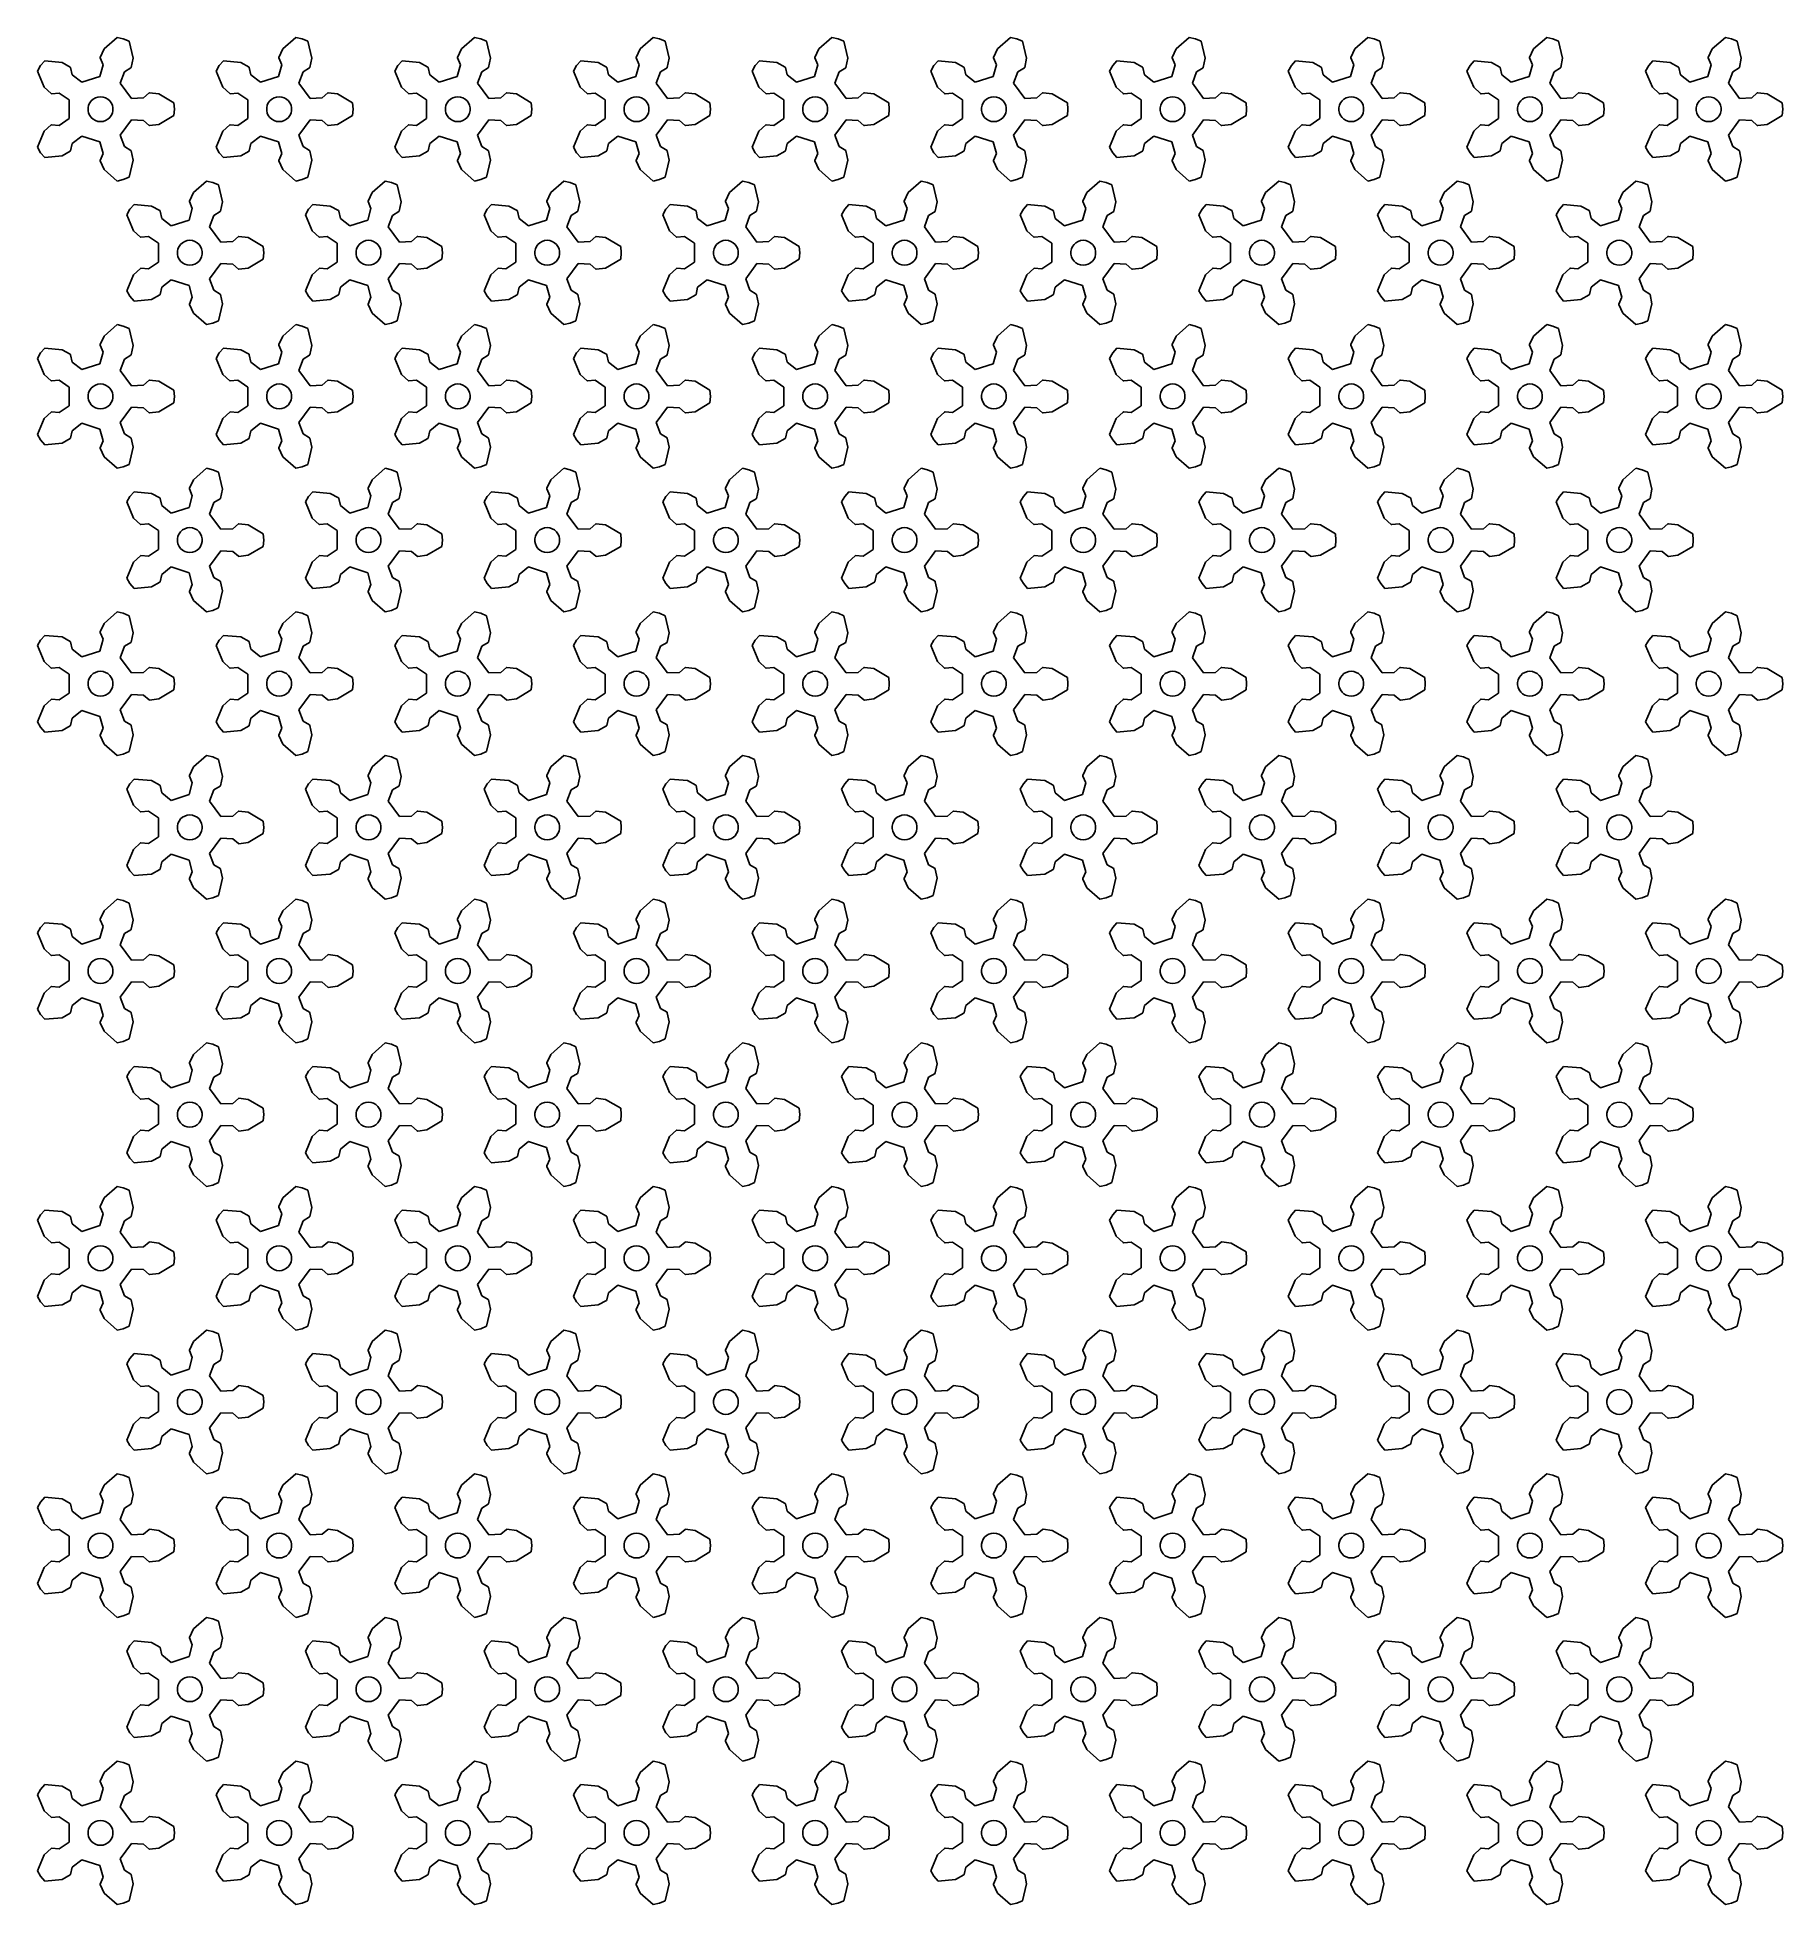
# Model space of a CAD drawing. Extents: x 0 to 210, y 0 to 225.
import ezdxf

# ---------------------------------------------------------------- set-up
doc = ezdxf.new("R2010")
doc.units = 0

msp = doc.modelspace()

# ---------------------------------------------------------------- linework, layer by layer
for p, q in [((9.61, 224.78), (8.03, 223.4)), ((10.35, 224.61), (9.61, 224.78)), ((31.13, 224.78), (29.54, 223.4)), ((31.87, 224.61), (31.13, 224.78)), ((52.64, 224.78), (51.06, 223.4)), ((53.38, 224.61), (52.64, 224.78)), ((74.15, 224.78), (72.57, 223.4)), ((74.89, 224.61), (74.15, 224.78)), ((95.66, 224.78), (94.08, 223.4)), ((96.41, 224.61), (95.66, 224.78)), ((117.18, 224.78), (115.59, 223.4)), ((117.92, 224.61), (117.18, 224.78)), ((138.69, 224.78), (137.11, 223.4)), ((139.43, 224.61), (138.69, 224.78)), ((160.2, 224.78), (158.62, 223.4)), ((160.94, 224.61), (160.2, 224.78)), ((181.72, 224.78), (180.13, 223.4)), ((182.46, 224.61), (181.72, 224.78)), ((203.23, 224.78), (201.65, 223.4)), ((203.97, 224.61), (203.23, 224.78)), ((8.03, 223.4), (7.55, 222.37)), ((11.05, 224.32), (10.35, 224.61)), ((11.52, 222.27), (11.05, 224.32)), ((29.54, 223.4), (29.07, 222.37)), ((32.57, 224.32), (31.87, 224.61)), ((33.03, 222.27), (32.57, 224.32)), ((51.06, 223.4), (50.58, 222.37)), ((54.08, 224.32), (53.38, 224.61)), ((54.55, 222.27), (54.08, 224.32)), ((72.57, 223.4), (72.09, 222.37)), ((75.59, 224.32), (74.89, 224.61)), ((76.06, 222.27), (75.59, 224.32)), ((94.08, 223.4), (93.6, 222.37)), ((97.1, 224.32), (96.41, 224.61)), ((97.57, 222.27), (97.1, 224.32)), ((115.59, 223.4), (115.12, 222.37)), ((118.62, 224.32), (117.92, 224.61)), ((119.09, 222.27), (118.62, 224.32)), ((137.11, 223.4), (136.63, 222.37)), ((140.13, 224.32), (139.43, 224.61)), ((140.6, 222.27), (140.13, 224.32)), ((158.62, 223.4), (158.14, 222.37)), ((161.64, 224.32), (160.94, 224.61)), ((162.11, 222.27), (161.64, 224.32)), ((180.13, 223.4), (179.66, 222.37)), ((183.16, 224.32), (182.46, 224.61)), ((183.62, 222.27), (183.16, 224.32)), ((201.65, 223.4), (201.17, 222.37)), ((204.67, 224.32), (203.97, 224.61)), ((205.14, 222.27), (204.67, 224.32)), ((0.39, 221.38), (0, 220.72)), ((0, 220.72), (0.83, 218.79)), ((0.89, 221.95), (0.39, 221.38)), ((2.98, 221.76), (0.89, 221.95)), ((3.97, 221.21), (2.98, 221.76)), ((4.01, 221.16), (3.97, 221.21)), ((4.21, 220.28), (4.01, 221.16)), ((7.91, 221.49), (7.52, 220.07)), ((7.55, 222.37), (7.55, 222.31)), ((7.55, 222.31), (7.91, 221.49)), ((9.98, 219.27), (10.5, 220.64)), ((10.5, 220.64), (11.27, 221.1)), ((11.27, 221.1), (11.3, 221.15)), ((11.3, 221.15), (11.52, 222.27)), ((21.9, 221.38), (21.51, 220.72)), ((21.51, 220.72), (22.34, 218.79)), ((22.4, 221.95), (21.9, 221.38)), ((24.5, 221.76), (22.4, 221.95)), ((25.49, 221.21), (24.5, 221.76)), ((25.52, 221.16), (25.49, 221.21)), ((25.72, 220.28), (25.52, 221.16)), ((29.42, 221.49), (29.03, 220.07)), ((29.07, 222.37), (29.07, 222.31)), ((29.07, 222.31), (29.42, 221.49)), ((31.49, 219.27), (32.01, 220.64)), ((32.01, 220.64), (32.78, 221.1)), ((32.78, 221.1), (32.82, 221.15)), ((32.82, 221.15), (33.03, 222.27)), ((43.42, 221.38), (43.03, 220.72)), ((43.03, 220.72), (43.85, 218.79)), ((43.92, 221.95), (43.42, 221.38)), ((46.01, 221.76), (43.92, 221.95)), ((47, 221.21), (46.01, 221.76)), ((47.04, 221.16), (47, 221.21)), ((47.24, 220.28), (47.04, 221.16)), ((50.93, 221.49), (50.54, 220.07)), ((50.58, 222.37), (50.58, 222.31)), ((50.58, 222.31), (50.93, 221.49)), ((53.01, 219.27), (53.52, 220.64)), ((53.52, 220.64), (54.29, 221.1)), ((54.29, 221.1), (54.33, 221.15)), ((54.33, 221.15), (54.55, 222.27)), ((64.93, 221.38), (64.54, 220.72)), ((64.54, 220.72), (65.36, 218.79)), ((65.43, 221.95), (64.93, 221.38)), ((67.52, 221.76), (65.43, 221.95)), ((68.51, 221.21), (67.52, 221.76)), ((68.55, 221.16), (68.51, 221.21)), ((68.75, 220.28), (68.55, 221.16)), ((72.44, 221.49), (72.06, 220.07)), ((72.09, 222.37), (72.09, 222.31)), ((72.09, 222.31), (72.44, 221.49)), ((74.52, 219.27), (75.03, 220.64)), ((75.03, 220.64), (75.81, 221.1)), ((75.81, 221.1), (75.84, 221.15)), ((75.84, 221.15), (76.06, 222.27)), ((86.44, 221.38), (86.05, 220.72)), ((86.05, 220.72), (86.88, 218.79)), ((86.94, 221.95), (86.44, 221.38)), ((89.03, 221.76), (86.94, 221.95)), ((90.02, 221.21), (89.03, 221.76)), ((90.06, 221.16), (90.02, 221.21)), ((90.26, 220.28), (90.06, 221.16)), ((93.96, 221.49), (93.57, 220.07)), ((93.6, 222.37), (93.6, 222.31)), ((93.6, 222.31), (93.96, 221.49)), ((96.03, 219.27), (96.55, 220.64)), ((96.55, 220.64), (97.32, 221.1)), ((97.32, 221.1), (97.35, 221.15)), ((97.35, 221.15), (97.57, 222.27)), ((107.95, 221.38), (107.56, 220.72)), ((107.56, 220.72), (108.39, 218.79)), ((108.45, 221.95), (107.95, 221.38)), ((110.55, 221.76), (108.45, 221.95)), ((111.54, 221.21), (110.55, 221.76)), ((111.57, 221.16), (111.54, 221.21)), ((111.77, 220.28), (111.57, 221.16)), ((115.47, 221.49), (115.08, 220.07)), ((115.12, 222.37), (115.12, 222.31)), ((115.12, 222.31), (115.47, 221.49)), ((117.54, 219.27), (118.06, 220.64)), ((118.06, 220.64), (118.83, 221.1)), ((118.83, 221.1), (118.87, 221.15)), ((118.87, 221.15), (119.09, 222.27)), ((129.47, 221.38), (129.08, 220.72)), ((129.08, 220.72), (129.9, 218.79)), ((129.97, 221.95), (129.47, 221.38)), ((132.06, 221.76), (129.97, 221.95)), ((133.05, 221.21), (132.06, 221.76)), ((133.09, 221.16), (133.05, 221.21)), ((133.29, 220.28), (133.09, 221.16)), ((136.98, 221.49), (136.6, 220.07)), ((136.63, 222.37), (136.63, 222.31)), ((136.63, 222.31), (136.98, 221.49)), ((139.06, 219.27), (139.57, 220.64)), ((139.57, 220.64), (140.34, 221.1)), ((140.34, 221.1), (140.38, 221.15)), ((140.38, 221.15), (140.6, 222.27)), ((150.98, 221.38), (150.59, 220.72)), ((150.59, 220.72), (151.42, 218.79)), ((151.48, 221.95), (150.98, 221.38)), ((153.57, 221.76), (151.48, 221.95)), ((154.56, 221.21), (153.57, 221.76)), ((154.6, 221.16), (154.56, 221.21)), ((154.8, 220.28), (154.6, 221.16)), ((158.5, 221.49), (158.11, 220.07)), ((158.14, 222.37), (158.14, 222.31)), ((158.14, 222.31), (158.5, 221.49)), ((160.57, 219.27), (161.09, 220.64)), ((161.09, 220.64), (161.86, 221.1)), ((161.86, 221.1), (161.89, 221.15)), ((161.89, 221.15), (162.11, 222.27)), ((172.49, 221.38), (172.1, 220.72)), ((172.1, 220.72), (172.93, 218.79)), ((172.99, 221.95), (172.49, 221.38)), ((175.09, 221.76), (172.99, 221.95)), ((176.08, 221.21), (175.09, 221.76)), ((176.11, 221.16), (176.08, 221.21)), ((176.31, 220.28), (176.11, 221.16)), ((180.01, 221.49), (179.62, 220.07)), ((179.66, 222.37), (179.66, 222.31)), ((179.66, 222.31), (180.01, 221.49)), ((182.08, 219.27), (182.6, 220.64)), ((182.6, 220.64), (183.37, 221.1)), ((183.37, 221.1), (183.41, 221.15)), ((183.41, 221.15), (183.62, 222.27)), ((194.01, 221.38), (193.62, 220.72)), ((193.62, 220.72), (194.44, 218.79)), ((194.5, 221.95), (194.01, 221.38)), ((196.6, 221.76), (194.5, 221.95)), ((197.59, 221.21), (196.6, 221.76)), ((197.62, 221.16), (197.59, 221.21)), ((197.83, 220.28), (197.62, 221.16)), ((201.52, 221.49), (201.13, 220.07)), ((201.17, 222.37), (201.17, 222.31)), ((201.17, 222.31), (201.52, 221.49)), ((203.6, 219.27), (204.11, 220.64)), ((204.11, 220.64), (204.88, 221.1)), ((204.88, 221.1), (204.92, 221.15)), ((204.92, 221.15), (205.14, 222.27)), ((0.83, 218.79), (1.66, 218.02)), ((1.71, 218), (2.61, 218.08)), ((2.61, 218.08), (3.83, 217.28)), ((5.35, 219.37), (4.21, 220.28)), ((7.52, 220.07), (5.35, 219.37)), ((11.32, 217.43), (9.98, 219.27)), ((13.46, 218.09), (12.78, 217.5)), ((13.52, 218.11), (13.46, 218.09)), ((14.64, 217.97), (13.52, 218.11)), ((22.34, 218.79), (23.17, 218.02)), ((23.23, 218), (24.12, 218.08)), ((24.12, 218.08), (25.34, 217.28)), ((26.87, 219.37), (25.72, 220.28)), ((29.03, 220.07), (26.87, 219.37)), ((32.83, 217.43), (31.49, 219.27)), ((34.97, 218.09), (34.29, 217.5)), ((35.03, 218.11), (34.97, 218.09)), ((36.15, 217.97), (35.03, 218.11)), ((43.85, 218.79), (44.68, 218.02)), ((44.74, 218), (45.63, 218.08)), ((45.63, 218.08), (46.86, 217.28)), ((48.38, 219.37), (47.24, 220.28)), ((50.54, 220.07), (48.38, 219.37)), ((54.34, 217.43), (53.01, 219.27)), ((56.48, 218.09), (55.81, 217.5)), ((56.54, 218.11), (56.48, 218.09)), ((57.67, 217.97), (56.54, 218.11)), ((65.36, 218.79), (66.19, 218.02)), ((66.25, 218), (67.15, 218.08)), ((67.15, 218.08), (68.37, 217.28)), ((69.89, 219.37), (68.75, 220.28)), ((72.06, 220.07), (69.89, 219.37)), ((75.86, 217.43), (74.52, 219.27)), ((78, 218.09), (77.32, 217.5)), ((78.05, 218.11), (78, 218.09)), ((79.18, 217.97), (78.05, 218.11)), ((86.88, 218.79), (87.71, 218.02)), ((87.76, 218), (88.66, 218.08)), ((88.66, 218.08), (89.88, 217.28)), ((91.4, 219.37), (90.26, 220.28)), ((93.57, 220.07), (91.4, 219.37)), ((97.37, 217.43), (96.03, 219.27)), ((99.51, 218.09), (98.83, 217.5)), ((99.57, 218.11), (99.51, 218.09)), ((100.69, 217.97), (99.57, 218.11)), ((108.39, 218.79), (109.22, 218.02)), ((109.28, 218), (110.17, 218.08)), ((110.17, 218.08), (111.39, 217.28)), ((112.92, 219.37), (111.77, 220.28)), ((115.08, 220.07), (112.92, 219.37)), ((118.88, 217.43), (117.54, 219.27)), ((121.02, 218.09), (120.34, 217.5)), ((121.08, 218.11), (121.02, 218.09)), ((122.2, 217.97), (121.08, 218.11)), ((129.9, 218.79), (130.73, 218.02)), ((130.79, 218), (131.69, 218.08)), ((131.69, 218.08), (132.91, 217.28)), ((134.43, 219.37), (133.29, 220.28)), ((136.6, 220.07), (134.43, 219.37)), ((140.4, 217.43), (139.06, 219.27)), ((142.53, 218.09), (141.86, 217.5)), ((142.59, 218.11), (142.53, 218.09)), ((143.72, 217.97), (142.59, 218.11)), ((151.42, 218.79), (152.25, 218.02)), ((152.3, 218), (153.2, 218.08)), ((153.2, 218.08), (154.42, 217.28)), ((155.94, 219.37), (154.8, 220.28)), ((158.11, 220.07), (155.94, 219.37)), ((161.91, 217.43), (160.57, 219.27)), ((164.05, 218.09), (163.37, 217.5)), ((164.11, 218.11), (164.05, 218.09)), ((165.23, 217.97), (164.11, 218.11)), ((172.93, 218.79), (173.76, 218.02)), ((173.82, 218), (174.71, 218.08)), ((174.71, 218.08), (175.93, 217.28)), ((177.45, 219.37), (176.31, 220.28)), ((179.62, 220.07), (177.45, 219.37)), ((183.42, 217.43), (182.08, 219.27)), ((185.56, 218.09), (184.88, 217.5)), ((185.62, 218.11), (185.56, 218.09)), ((186.74, 217.97), (185.62, 218.11)), ((194.44, 218.79), (195.27, 218.02)), ((195.33, 218), (196.22, 218.08)), ((196.22, 218.08), (197.45, 217.28)), ((198.97, 219.37), (197.83, 220.28)), ((201.13, 220.07), (198.97, 219.37)), ((204.93, 217.43), (203.6, 219.27)), ((207.07, 218.09), (206.4, 217.5)), ((207.13, 218.11), (207.07, 218.09)), ((208.26, 217.97), (207.13, 218.11)), ((1.66, 218.02), (1.71, 218)), ((3.83, 217.28), (3.83, 215)), ((6.11, 216.29), (6.17, 216.6)), ((6.11, 215.98), (6.11, 216.29)), ((6.17, 215.67), (6.11, 215.98)), ((6.17, 216.6), (6.3, 216.89)), ((6.3, 216.89), (6.49, 217.14)), ((6.49, 217.14), (6.72, 217.35)), ((6.72, 217.35), (6.99, 217.51)), ((6.99, 217.51), (7.29, 217.6)), ((7.29, 217.6), (7.6, 217.64)), ((7.6, 217.64), (7.91, 217.6)), ((7.91, 217.6), (8.21, 217.51)), ((8.21, 217.51), (8.48, 217.35)), ((8.48, 217.35), (8.71, 217.14)), ((8.71, 217.14), (8.9, 216.89)), ((8.9, 216.89), (9.03, 216.6)), ((9.03, 216.6), (9.09, 216.29)), ((9.09, 215.98), (9.03, 215.67)), ((9.09, 216.29), (9.09, 215.98)), ((12.78, 217.5), (11.32, 217.43)), ((16.44, 216.89), (14.64, 217.97)), ((16.51, 216.14), (16.44, 216.89)), ((16.44, 215.38), (16.51, 216.14)), ((23.17, 218.02), (23.23, 218)), ((25.34, 217.28), (25.34, 215)), ((27.62, 216.29), (27.69, 216.6)), ((27.62, 215.98), (27.62, 216.29)), ((27.69, 215.67), (27.62, 215.98)), ((27.69, 216.6), (27.81, 216.89)), ((27.81, 216.89), (28, 217.14)), ((28, 217.14), (28.23, 217.35)), ((28.23, 217.35), (28.5, 217.51)), ((28.5, 217.51), (28.8, 217.6)), ((28.8, 217.6), (29.11, 217.64)), ((29.11, 217.64), (29.42, 217.6)), ((29.42, 217.6), (29.72, 217.51)), ((29.72, 217.51), (29.99, 217.35)), ((29.99, 217.35), (30.23, 217.14)), ((30.23, 217.14), (30.41, 216.89)), ((30.41, 216.89), (30.54, 216.6)), ((30.54, 216.6), (30.6, 216.29)), ((30.6, 215.98), (30.54, 215.67)), ((30.6, 216.29), (30.6, 215.98)), ((34.29, 217.5), (32.83, 217.43)), ((37.96, 216.89), (36.15, 217.97)), ((38.03, 216.14), (37.96, 216.89)), ((37.96, 215.38), (38.03, 216.14)), ((44.68, 218.02), (44.74, 218)), ((46.86, 217.28), (46.86, 215)), ((49.13, 216.29), (49.2, 216.6)), ((49.13, 215.98), (49.13, 216.29)), ((49.2, 215.67), (49.13, 215.98)), ((49.2, 216.6), (49.33, 216.89)), ((49.33, 216.89), (49.51, 217.14)), ((49.51, 217.14), (49.74, 217.35)), ((49.74, 217.35), (50.02, 217.51)), ((50.02, 217.51), (50.31, 217.6)), ((50.31, 217.6), (50.63, 217.64)), ((50.63, 217.64), (50.94, 217.6)), ((50.94, 217.6), (51.24, 217.51)), ((51.24, 217.51), (51.51, 217.35)), ((51.51, 217.35), (51.74, 217.14)), ((51.74, 217.14), (51.92, 216.89)), ((51.92, 216.89), (52.05, 216.6)), ((52.05, 216.6), (52.12, 216.29)), ((52.12, 215.98), (52.05, 215.67)), ((52.12, 216.29), (52.12, 215.98)), ((55.81, 217.5), (54.34, 217.43)), ((59.47, 216.89), (57.67, 217.97)), ((59.54, 216.14), (59.47, 216.89)), ((59.47, 215.38), (59.54, 216.14)), ((66.19, 218.02), (66.25, 218)), ((68.37, 217.28), (68.37, 215)), ((70.65, 216.29), (70.71, 216.6)), ((70.65, 215.98), (70.65, 216.29)), ((70.71, 215.67), (70.65, 215.98)), ((70.71, 216.6), (70.84, 216.89)), ((70.84, 216.89), (71.02, 217.14)), ((71.02, 217.14), (71.26, 217.35)), ((71.26, 217.35), (71.53, 217.51)), ((71.53, 217.51), (71.83, 217.6)), ((71.83, 217.6), (72.14, 217.64)), ((72.14, 217.64), (72.45, 217.6)), ((72.45, 217.6), (72.75, 217.51)), ((72.75, 217.51), (73.02, 217.35)), ((73.02, 217.35), (73.25, 217.14)), ((73.25, 217.14), (73.44, 216.89)), ((73.44, 216.89), (73.57, 216.6)), ((73.57, 216.6), (73.63, 216.29)), ((73.63, 215.98), (73.57, 215.67)), ((73.63, 216.29), (73.63, 215.98)), ((77.32, 217.5), (75.86, 217.43)), ((80.98, 216.89), (79.18, 217.97)), ((81.05, 216.14), (80.98, 216.89)), ((80.98, 215.38), (81.05, 216.14)), ((87.71, 218.02), (87.76, 218)), ((89.88, 217.28), (89.88, 215)), ((92.16, 216.29), (92.22, 216.6)), ((92.16, 215.98), (92.16, 216.29)), ((92.22, 215.67), (92.16, 215.98)), ((92.22, 216.6), (92.35, 216.89)), ((92.35, 216.89), (92.54, 217.14)), ((92.54, 217.14), (92.77, 217.35)), ((92.77, 217.35), (93.04, 217.51)), ((93.04, 217.51), (93.34, 217.6)), ((93.34, 217.6), (93.65, 217.64)), ((93.65, 217.64), (93.96, 217.6)), ((93.96, 217.6), (94.26, 217.51)), ((94.26, 217.51), (94.53, 217.35)), ((94.53, 217.35), (94.77, 217.14)), ((94.77, 217.14), (94.95, 216.89)), ((94.95, 216.89), (95.08, 216.6)), ((95.08, 216.6), (95.14, 216.29)), ((95.14, 215.98), (95.08, 215.67)), ((95.14, 216.29), (95.14, 215.98)), ((98.83, 217.5), (97.37, 217.43)), ((102.5, 216.89), (100.69, 217.97)), ((102.56, 216.14), (102.5, 216.89)), ((102.5, 215.38), (102.56, 216.14)), ((109.22, 218.02), (109.28, 218)), ((111.39, 217.28), (111.39, 215)), ((113.67, 216.29), (113.74, 216.6)), ((113.67, 215.98), (113.67, 216.29)), ((113.74, 215.67), (113.67, 215.98)), ((113.74, 216.6), (113.87, 216.89)), ((113.87, 216.89), (114.05, 217.14)), ((114.05, 217.14), (114.28, 217.35)), ((114.28, 217.35), (114.55, 217.51)), ((114.55, 217.51), (114.85, 217.6)), ((114.85, 217.6), (115.16, 217.64)), ((115.16, 217.64), (115.48, 217.6)), ((115.48, 217.6), (115.77, 217.51)), ((115.77, 217.51), (116.05, 217.35)), ((116.05, 217.35), (116.28, 217.14)), ((116.28, 217.14), (116.46, 216.89)), ((116.46, 216.89), (116.59, 216.6)), ((116.59, 216.6), (116.66, 216.29)), ((116.66, 215.98), (116.59, 215.67)), ((116.66, 216.29), (116.66, 215.98)), ((120.34, 217.5), (118.88, 217.43)), ((124.01, 216.89), (122.2, 217.97)), ((124.08, 216.14), (124.01, 216.89)), ((124.01, 215.38), (124.08, 216.14)), ((130.73, 218.02), (130.79, 218)), ((132.91, 217.28), (132.91, 215)), ((135.19, 216.29), (135.25, 216.6)), ((135.19, 215.98), (135.19, 216.29)), ((135.25, 215.67), (135.19, 215.98)), ((135.25, 216.6), (135.38, 216.89)), ((135.38, 216.89), (135.56, 217.14)), ((135.56, 217.14), (135.8, 217.35)), ((135.8, 217.35), (136.07, 217.51)), ((136.07, 217.51), (136.37, 217.6)), ((136.37, 217.6), (136.68, 217.64)), ((136.68, 217.64), (136.99, 217.6)), ((136.99, 217.6), (137.29, 217.51)), ((137.29, 217.51), (137.56, 217.35)), ((137.56, 217.35), (137.79, 217.14)), ((137.79, 217.14), (137.98, 216.89)), ((137.98, 216.89), (138.1, 216.6)), ((138.1, 216.6), (138.17, 216.29)), ((138.17, 215.98), (138.1, 215.67)), ((138.17, 216.29), (138.17, 215.98)), ((141.86, 217.5), (140.4, 217.43)), ((145.52, 216.89), (143.72, 217.97)), ((145.59, 216.14), (145.52, 216.89)), ((145.52, 215.38), (145.59, 216.14)), ((152.25, 218.02), (152.3, 218)), ((154.42, 217.28), (154.42, 215)), ((156.7, 216.29), (156.76, 216.6)), ((156.7, 215.98), (156.7, 216.29)), ((156.76, 215.67), (156.7, 215.98)), ((156.76, 216.6), (156.89, 216.89)), ((156.89, 216.89), (157.08, 217.14)), ((157.08, 217.14), (157.31, 217.35)), ((157.31, 217.35), (157.58, 217.51)), ((157.58, 217.51), (157.88, 217.6)), ((157.88, 217.6), (158.19, 217.64)), ((158.19, 217.64), (158.5, 217.6)), ((158.5, 217.6), (158.8, 217.51)), ((158.8, 217.51), (159.07, 217.35)), ((159.07, 217.35), (159.3, 217.14)), ((159.3, 217.14), (159.49, 216.89)), ((159.49, 216.89), (159.62, 216.6)), ((159.62, 216.6), (159.68, 216.29)), ((159.68, 215.98), (159.62, 215.67)), ((159.68, 216.29), (159.68, 215.98)), ((163.37, 217.5), (161.91, 217.43)), ((167.03, 216.89), (165.23, 217.97)), ((167.1, 216.14), (167.03, 216.89)), ((167.03, 215.38), (167.1, 216.14)), ((173.76, 218.02), (173.82, 218)), ((175.93, 217.28), (175.93, 215)), ((178.21, 216.29), (178.28, 216.6)), ((178.21, 215.98), (178.21, 216.29)), ((178.28, 215.67), (178.21, 215.98)), ((178.28, 216.6), (178.4, 216.89)), ((178.4, 216.89), (178.59, 217.14)), ((178.59, 217.14), (178.82, 217.35)), ((178.82, 217.35), (179.09, 217.51)), ((179.09, 217.51), (179.39, 217.6)), ((179.39, 217.6), (179.7, 217.64)), ((179.7, 217.64), (180.01, 217.6)), ((180.01, 217.6), (180.31, 217.51)), ((180.31, 217.51), (180.58, 217.35)), ((180.58, 217.35), (180.82, 217.14)), ((180.82, 217.14), (181, 216.89)), ((181, 216.89), (181.13, 216.6)), ((181.13, 216.6), (181.19, 216.29)), ((181.19, 215.98), (181.13, 215.67)), ((181.19, 216.29), (181.19, 215.98)), ((184.88, 217.5), (183.42, 217.43)), ((188.55, 216.89), (186.74, 217.97)), ((188.62, 216.14), (188.55, 216.89)), ((188.55, 215.38), (188.62, 216.14)), ((195.27, 218.02), (195.33, 218)), ((197.45, 217.28), (197.45, 215)), ((199.72, 216.29), (199.79, 216.6)), ((199.72, 215.98), (199.72, 216.29)), ((199.79, 215.67), (199.72, 215.98)), ((199.79, 216.6), (199.92, 216.89)), ((199.92, 216.89), (200.1, 217.14)), ((200.1, 217.14), (200.33, 217.35)), ((200.33, 217.35), (200.61, 217.51)), ((200.61, 217.51), (200.9, 217.6)), ((200.9, 217.6), (201.22, 217.64)), ((201.22, 217.64), (201.53, 217.6)), ((201.53, 217.6), (201.83, 217.51)), ((201.83, 217.51), (202.1, 217.35)), ((202.1, 217.35), (202.33, 217.14)), ((202.33, 217.14), (202.51, 216.89)), ((202.51, 216.89), (202.64, 216.6)), ((202.64, 216.6), (202.71, 216.29)), ((202.71, 215.98), (202.64, 215.67)), ((202.71, 216.29), (202.71, 215.98)), ((206.4, 217.5), (204.93, 217.43)), ((210.06, 216.89), (208.26, 217.97)), ((210.13, 216.14), (210.06, 216.89)), ((210.06, 215.38), (210.13, 216.14)), ((1.66, 214.26), (0.83, 213.48)), ((1.71, 214.27), (1.66, 214.26)), ((2.61, 214.19), (1.71, 214.27)), ((3.83, 215), (2.61, 214.19)), ((6.3, 215.39), (6.17, 215.67)), ((6.49, 215.13), (6.3, 215.39)), ((6.72, 214.92), (6.49, 215.13)), ((6.99, 214.77), (6.72, 214.92)), ((7.29, 214.67), (6.99, 214.77)), ((7.6, 214.64), (7.29, 214.67)), ((7.91, 214.67), (7.6, 214.64)), ((8.21, 214.77), (7.91, 214.67)), ((8.48, 214.92), (8.21, 214.77)), ((8.71, 215.13), (8.48, 214.92)), ((8.9, 215.39), (8.71, 215.13)), ((9.03, 215.67), (8.9, 215.39)), ((9.98, 213), (11.32, 214.84)), ((11.32, 214.84), (12.78, 214.78)), ((12.78, 214.78), (13.46, 214.18)), ((13.46, 214.18), (13.52, 214.17)), ((13.52, 214.17), (14.64, 214.3)), ((14.64, 214.3), (16.44, 215.38)), ((23.17, 214.26), (22.34, 213.48)), ((23.23, 214.27), (23.17, 214.26)), ((24.12, 214.19), (23.23, 214.27)), ((25.34, 215), (24.12, 214.19)), ((27.81, 215.39), (27.69, 215.67)), ((28, 215.13), (27.81, 215.39)), ((28.23, 214.92), (28, 215.13)), ((28.5, 214.77), (28.23, 214.92)), ((28.8, 214.67), (28.5, 214.77)), ((29.11, 214.64), (28.8, 214.67)), ((29.42, 214.67), (29.11, 214.64)), ((29.72, 214.77), (29.42, 214.67)), ((29.99, 214.92), (29.72, 214.77)), ((30.23, 215.13), (29.99, 214.92)), ((30.41, 215.39), (30.23, 215.13)), ((30.54, 215.67), (30.41, 215.39)), ((31.49, 213), (32.83, 214.84)), ((32.83, 214.84), (34.29, 214.78)), ((34.29, 214.78), (34.97, 214.18)), ((34.97, 214.18), (35.03, 214.17)), ((35.03, 214.17), (36.15, 214.3)), ((36.15, 214.3), (37.96, 215.38)), ((44.68, 214.26), (43.85, 213.48)), ((44.74, 214.27), (44.68, 214.26)), ((45.63, 214.19), (44.74, 214.27)), ((46.86, 215), (45.63, 214.19)), ((49.33, 215.39), (49.2, 215.67)), ((49.51, 215.13), (49.33, 215.39)), ((49.74, 214.92), (49.51, 215.13)), ((50.02, 214.77), (49.74, 214.92)), ((50.31, 214.67), (50.02, 214.77)), ((50.63, 214.64), (50.31, 214.67)), ((50.94, 214.67), (50.63, 214.64)), ((51.24, 214.77), (50.94, 214.67)), ((51.51, 214.92), (51.24, 214.77)), ((51.74, 215.13), (51.51, 214.92)), ((51.92, 215.39), (51.74, 215.13)), ((52.05, 215.67), (51.92, 215.39)), ((53.01, 213), (54.34, 214.84)), ((54.34, 214.84), (55.81, 214.78)), ((55.81, 214.78), (56.48, 214.18)), ((56.48, 214.18), (56.54, 214.17)), ((56.54, 214.17), (57.67, 214.3)), ((57.67, 214.3), (59.47, 215.38)), ((66.19, 214.26), (65.36, 213.48)), ((66.25, 214.27), (66.19, 214.26)), ((67.15, 214.19), (66.25, 214.27)), ((68.37, 215), (67.15, 214.19)), ((70.84, 215.39), (70.71, 215.67)), ((71.02, 215.13), (70.84, 215.39)), ((71.26, 214.92), (71.02, 215.13)), ((71.53, 214.77), (71.26, 214.92)), ((71.83, 214.67), (71.53, 214.77)), ((72.14, 214.64), (71.83, 214.67)), ((72.45, 214.67), (72.14, 214.64)), ((72.75, 214.77), (72.45, 214.67)), ((73.02, 214.92), (72.75, 214.77)), ((73.25, 215.13), (73.02, 214.92)), ((73.44, 215.39), (73.25, 215.13)), ((73.57, 215.67), (73.44, 215.39)), ((74.52, 213), (75.86, 214.84)), ((75.86, 214.84), (77.32, 214.78)), ((77.32, 214.78), (78, 214.18)), ((78, 214.18), (78.05, 214.17)), ((78.05, 214.17), (79.18, 214.3)), ((79.18, 214.3), (80.98, 215.38)), ((87.71, 214.26), (86.88, 213.48)), ((87.76, 214.27), (87.71, 214.26)), ((88.66, 214.19), (87.76, 214.27)), ((89.88, 215), (88.66, 214.19)), ((92.35, 215.39), (92.22, 215.67)), ((92.54, 215.13), (92.35, 215.39)), ((92.77, 214.92), (92.54, 215.13)), ((93.04, 214.77), (92.77, 214.92)), ((93.34, 214.67), (93.04, 214.77)), ((93.65, 214.64), (93.34, 214.67)), ((93.96, 214.67), (93.65, 214.64)), ((94.26, 214.77), (93.96, 214.67)), ((94.53, 214.92), (94.26, 214.77)), ((94.77, 215.13), (94.53, 214.92)), ((94.95, 215.39), (94.77, 215.13)), ((95.08, 215.67), (94.95, 215.39)), ((96.03, 213), (97.37, 214.84)), ((97.37, 214.84), (98.83, 214.78)), ((98.83, 214.78), (99.51, 214.18)), ((99.51, 214.18), (99.57, 214.17)), ((99.57, 214.17), (100.69, 214.3)), ((100.69, 214.3), (102.5, 215.38)), ((109.22, 214.26), (108.39, 213.48)), ((109.28, 214.27), (109.22, 214.26)), ((110.17, 214.19), (109.28, 214.27)), ((111.39, 215), (110.17, 214.19)), ((113.87, 215.39), (113.74, 215.67)), ((114.05, 215.13), (113.87, 215.39)), ((114.28, 214.92), (114.05, 215.13)), ((114.55, 214.77), (114.28, 214.92)), ((114.85, 214.67), (114.55, 214.77)), ((115.16, 214.64), (114.85, 214.67)), ((115.48, 214.67), (115.16, 214.64)), ((115.77, 214.77), (115.48, 214.67)), ((116.05, 214.92), (115.77, 214.77)), ((116.28, 215.13), (116.05, 214.92)), ((116.46, 215.39), (116.28, 215.13)), ((116.59, 215.67), (116.46, 215.39)), ((117.54, 213), (118.88, 214.84)), ((118.88, 214.84), (120.34, 214.78)), ((120.34, 214.78), (121.02, 214.18)), ((121.02, 214.18), (121.08, 214.17)), ((121.08, 214.17), (122.2, 214.3)), ((122.2, 214.3), (124.01, 215.38)), ((130.73, 214.26), (129.9, 213.48)), ((130.79, 214.27), (130.73, 214.26)), ((131.69, 214.19), (130.79, 214.27)), ((132.91, 215), (131.69, 214.19)), ((135.38, 215.39), (135.25, 215.67)), ((135.56, 215.13), (135.38, 215.39)), ((135.8, 214.92), (135.56, 215.13)), ((136.07, 214.77), (135.8, 214.92)), ((136.37, 214.67), (136.07, 214.77)), ((136.68, 214.64), (136.37, 214.67)), ((136.99, 214.67), (136.68, 214.64)), ((137.29, 214.77), (136.99, 214.67)), ((137.56, 214.92), (137.29, 214.77)), ((137.79, 215.13), (137.56, 214.92)), ((137.98, 215.39), (137.79, 215.13)), ((138.1, 215.67), (137.98, 215.39)), ((139.06, 213), (140.4, 214.84)), ((140.4, 214.84), (141.86, 214.78)), ((141.86, 214.78), (142.53, 214.18)), ((142.53, 214.18), (142.59, 214.17)), ((142.59, 214.17), (143.72, 214.3)), ((143.72, 214.3), (145.52, 215.38)), ((152.25, 214.26), (151.42, 213.48)), ((152.3, 214.27), (152.25, 214.26)), ((153.2, 214.19), (152.3, 214.27)), ((154.42, 215), (153.2, 214.19)), ((156.89, 215.39), (156.76, 215.67)), ((157.08, 215.13), (156.89, 215.39)), ((157.31, 214.92), (157.08, 215.13)), ((157.58, 214.77), (157.31, 214.92)), ((157.88, 214.67), (157.58, 214.77)), ((158.19, 214.64), (157.88, 214.67)), ((158.5, 214.67), (158.19, 214.64)), ((158.8, 214.77), (158.5, 214.67)), ((159.07, 214.92), (158.8, 214.77)), ((159.3, 215.13), (159.07, 214.92)), ((159.49, 215.39), (159.3, 215.13)), ((159.62, 215.67), (159.49, 215.39)), ((160.57, 213), (161.91, 214.84)), ((161.91, 214.84), (163.37, 214.78)), ((163.37, 214.78), (164.05, 214.18)), ((164.05, 214.18), (164.11, 214.17)), ((164.11, 214.17), (165.23, 214.3)), ((165.23, 214.3), (167.03, 215.38)), ((173.76, 214.26), (172.93, 213.48)), ((173.82, 214.27), (173.76, 214.26)), ((174.71, 214.19), (173.82, 214.27)), ((175.93, 215), (174.71, 214.19)), ((178.4, 215.39), (178.28, 215.67)), ((178.59, 215.13), (178.4, 215.39)), ((178.82, 214.92), (178.59, 215.13)), ((179.09, 214.77), (178.82, 214.92)), ((179.39, 214.67), (179.09, 214.77)), ((179.7, 214.64), (179.39, 214.67)), ((180.01, 214.67), (179.7, 214.64)), ((180.31, 214.77), (180.01, 214.67)), ((180.58, 214.92), (180.31, 214.77)), ((180.82, 215.13), (180.58, 214.92)), ((181, 215.39), (180.82, 215.13)), ((181.13, 215.67), (181, 215.39)), ((182.08, 213), (183.42, 214.84)), ((183.42, 214.84), (184.88, 214.78)), ((184.88, 214.78), (185.56, 214.18)), ((185.56, 214.18), (185.62, 214.17)), ((185.62, 214.17), (186.74, 214.3)), ((186.74, 214.3), (188.55, 215.38)), ((195.27, 214.26), (194.44, 213.48)), ((195.33, 214.27), (195.27, 214.26)), ((196.22, 214.19), (195.33, 214.27)), ((197.45, 215), (196.22, 214.19)), ((199.92, 215.39), (199.79, 215.67)), ((200.1, 215.13), (199.92, 215.39)), ((200.33, 214.92), (200.1, 215.13)), ((200.61, 214.77), (200.33, 214.92)), ((200.9, 214.67), (200.61, 214.77)), ((201.22, 214.64), (200.9, 214.67)), ((201.53, 214.67), (201.22, 214.64)), ((201.83, 214.77), (201.53, 214.67)), ((202.1, 214.92), (201.83, 214.77)), ((202.33, 215.13), (202.1, 214.92)), ((202.51, 215.39), (202.33, 215.13)), ((202.64, 215.67), (202.51, 215.39)), ((203.6, 213), (204.93, 214.84)), ((204.93, 214.84), (206.4, 214.78)), ((206.4, 214.78), (207.07, 214.18)), ((207.07, 214.18), (207.13, 214.17)), ((207.13, 214.17), (208.26, 214.3)), ((208.26, 214.3), (210.06, 215.38)), ((0.83, 213.48), (0, 211.55)), ((0, 211.55), (0.39, 210.9)), ((4.01, 211.11), (4.21, 211.99)), ((4.21, 211.99), (5.35, 212.9)), ((5.35, 212.9), (7.52, 212.2)), ((7.52, 212.2), (7.91, 210.79)), ((10.5, 211.63), (9.98, 213)), ((11.27, 211.17), (10.5, 211.63)), ((22.34, 213.48), (21.51, 211.55)), ((21.51, 211.55), (21.9, 210.9)), ((25.52, 211.11), (25.72, 211.99)), ((25.72, 211.99), (26.87, 212.9)), ((26.87, 212.9), (29.03, 212.2)), ((29.03, 212.2), (29.42, 210.79)), ((32.01, 211.63), (31.49, 213)), ((32.78, 211.17), (32.01, 211.63)), ((43.85, 213.48), (43.03, 211.55)), ((43.03, 211.55), (43.42, 210.9)), ((47.04, 211.11), (47.24, 211.99)), ((47.24, 211.99), (48.38, 212.9)), ((48.38, 212.9), (50.54, 212.2)), ((50.54, 212.2), (50.93, 210.79)), ((53.52, 211.63), (53.01, 213)), ((54.29, 211.17), (53.52, 211.63)), ((65.36, 213.48), (64.54, 211.55)), ((64.54, 211.55), (64.93, 210.9)), ((68.55, 211.11), (68.75, 211.99)), ((68.75, 211.99), (69.89, 212.9)), ((69.89, 212.9), (72.06, 212.2)), ((72.06, 212.2), (72.44, 210.79)), ((75.03, 211.63), (74.52, 213)), ((75.81, 211.17), (75.03, 211.63)), ((86.88, 213.48), (86.05, 211.55)), ((86.05, 211.55), (86.44, 210.9)), ((90.06, 211.11), (90.26, 211.99)), ((90.26, 211.99), (91.4, 212.9)), ((91.4, 212.9), (93.57, 212.2)), ((93.57, 212.2), (93.96, 210.79)), ((96.55, 211.63), (96.03, 213)), ((97.32, 211.17), (96.55, 211.63)), ((108.39, 213.48), (107.56, 211.55)), ((107.56, 211.55), (107.95, 210.9)), ((111.57, 211.11), (111.77, 211.99)), ((111.77, 211.99), (112.92, 212.9)), ((112.92, 212.9), (115.08, 212.2)), ((115.08, 212.2), (115.47, 210.79)), ((118.06, 211.63), (117.54, 213)), ((118.83, 211.17), (118.06, 211.63)), ((129.9, 213.48), (129.08, 211.55)), ((129.08, 211.55), (129.47, 210.9)), ((133.09, 211.11), (133.29, 211.99)), ((133.29, 211.99), (134.43, 212.9)), ((134.43, 212.9), (136.6, 212.2)), ((136.6, 212.2), (136.98, 210.79)), ((139.57, 211.63), (139.06, 213)), ((140.34, 211.17), (139.57, 211.63)), ((151.42, 213.48), (150.59, 211.55)), ((150.59, 211.55), (150.98, 210.9)), ((154.6, 211.11), (154.8, 211.99)), ((154.8, 211.99), (155.94, 212.9)), ((155.94, 212.9), (158.11, 212.2)), ((158.11, 212.2), (158.5, 210.79)), ((161.09, 211.63), (160.57, 213)), ((161.86, 211.17), (161.09, 211.63)), ((172.93, 213.48), (172.1, 211.55)), ((172.1, 211.55), (172.49, 210.9)), ((176.11, 211.11), (176.31, 211.99)), ((176.31, 211.99), (177.45, 212.9)), ((177.45, 212.9), (179.62, 212.2)), ((179.62, 212.2), (180.01, 210.79)), ((182.6, 211.63), (182.08, 213)), ((183.37, 211.17), (182.6, 211.63)), ((194.44, 213.48), (193.62, 211.55)), ((193.62, 211.55), (194.01, 210.9)), ((197.62, 211.11), (197.83, 211.99)), ((197.83, 211.99), (198.97, 212.9)), ((198.97, 212.9), (201.13, 212.2)), ((201.13, 212.2), (201.52, 210.79)), ((204.11, 211.63), (203.6, 213)), ((204.88, 211.17), (204.11, 211.63)), ((0.39, 210.9), (0.89, 210.33)), ((0.89, 210.33), (2.98, 210.51)), ((2.98, 210.51), (3.97, 211.07)), ((3.97, 211.07), (4.01, 211.11)), ((7.91, 210.79), (7.55, 209.96)), ((7.55, 209.96), (7.55, 209.9)), ((7.55, 209.9), (8.03, 208.87)), ((11.05, 207.96), (11.52, 210.01)), ((11.3, 211.12), (11.27, 211.17)), ((11.52, 210.01), (11.3, 211.12)), ((21.9, 210.9), (22.4, 210.33)), ((22.4, 210.33), (24.5, 210.51)), ((24.5, 210.51), (25.49, 211.07)), ((25.49, 211.07), (25.52, 211.11)), ((29.42, 210.79), (29.07, 209.96)), ((29.07, 209.96), (29.07, 209.9)), ((29.07, 209.9), (29.54, 208.87)), ((32.57, 207.96), (33.03, 210.01)), ((32.82, 211.12), (32.78, 211.17)), ((33.03, 210.01), (32.82, 211.12)), ((43.42, 210.9), (43.92, 210.33)), ((43.92, 210.33), (46.01, 210.51)), ((46.01, 210.51), (47, 211.07)), ((47, 211.07), (47.04, 211.11)), ((50.93, 210.79), (50.58, 209.96)), ((50.58, 209.96), (50.58, 209.9)), ((50.58, 209.9), (51.06, 208.87)), ((54.08, 207.96), (54.55, 210.01)), ((54.33, 211.12), (54.29, 211.17)), ((54.55, 210.01), (54.33, 211.12)), ((64.93, 210.9), (65.43, 210.33)), ((65.43, 210.33), (67.52, 210.51)), ((67.52, 210.51), (68.51, 211.07)), ((68.51, 211.07), (68.55, 211.11)), ((72.44, 210.79), (72.09, 209.96)), ((72.09, 209.96), (72.09, 209.9)), ((72.09, 209.9), (72.57, 208.87)), ((75.59, 207.96), (76.06, 210.01)), ((75.84, 211.12), (75.81, 211.17)), ((76.06, 210.01), (75.84, 211.12)), ((86.44, 210.9), (86.94, 210.33)), ((86.94, 210.33), (89.03, 210.51)), ((89.03, 210.51), (90.02, 211.07)), ((90.02, 211.07), (90.06, 211.11)), ((93.96, 210.79), (93.6, 209.96)), ((93.6, 209.96), (93.6, 209.9)), ((93.6, 209.9), (94.08, 208.87)), ((97.1, 207.96), (97.57, 210.01)), ((97.35, 211.12), (97.32, 211.17)), ((97.57, 210.01), (97.35, 211.12)), ((107.95, 210.9), (108.45, 210.33)), ((108.45, 210.33), (110.55, 210.51)), ((110.55, 210.51), (111.54, 211.07)), ((111.54, 211.07), (111.57, 211.11)), ((115.47, 210.79), (115.12, 209.96)), ((115.12, 209.96), (115.12, 209.9)), ((115.12, 209.9), (115.59, 208.87)), ((118.62, 207.96), (119.09, 210.01)), ((118.87, 211.12), (118.83, 211.17)), ((119.09, 210.01), (118.87, 211.12)), ((129.47, 210.9), (129.97, 210.33)), ((129.97, 210.33), (132.06, 210.51)), ((132.06, 210.51), (133.05, 211.07)), ((133.05, 211.07), (133.09, 211.11)), ((136.98, 210.79), (136.63, 209.96)), ((136.63, 209.96), (136.63, 209.9)), ((136.63, 209.9), (137.11, 208.87)), ((140.13, 207.96), (140.6, 210.01)), ((140.38, 211.12), (140.34, 211.17)), ((140.6, 210.01), (140.38, 211.12)), ((150.98, 210.9), (151.48, 210.33)), ((151.48, 210.33), (153.57, 210.51)), ((153.57, 210.51), (154.56, 211.07)), ((154.56, 211.07), (154.6, 211.11)), ((158.5, 210.79), (158.14, 209.96)), ((158.14, 209.96), (158.14, 209.9)), ((158.14, 209.9), (158.62, 208.87)), ((161.64, 207.96), (162.11, 210.01)), ((161.89, 211.12), (161.86, 211.17)), ((162.11, 210.01), (161.89, 211.12)), ((172.49, 210.9), (172.99, 210.33)), ((172.99, 210.33), (175.09, 210.51)), ((175.09, 210.51), (176.08, 211.07)), ((176.08, 211.07), (176.11, 211.11)), ((180.01, 210.79), (179.66, 209.96)), ((179.66, 209.96), (179.66, 209.9)), ((179.66, 209.9), (180.13, 208.87)), ((183.16, 207.96), (183.62, 210.01)), ((183.41, 211.12), (183.37, 211.17)), ((183.62, 210.01), (183.41, 211.12)), ((194.01, 210.9), (194.5, 210.33)), ((194.5, 210.33), (196.6, 210.51)), ((196.6, 210.51), (197.59, 211.07)), ((197.59, 211.07), (197.62, 211.11)), ((201.52, 210.79), (201.17, 209.96)), ((201.17, 209.96), (201.17, 209.9)), ((201.17, 209.9), (201.65, 208.87)), ((204.67, 207.96), (205.14, 210.01)), ((204.92, 211.12), (204.88, 211.17)), ((205.14, 210.01), (204.92, 211.12)), ((8.03, 208.87), (9.61, 207.49)), ((9.61, 207.49), (10.35, 207.66)), ((10.35, 207.66), (11.05, 207.96)), ((20.37, 207.49), (18.79, 206.11)), ((21.11, 207.32), (20.37, 207.49)), ((21.81, 207.02), (21.11, 207.32)), ((22.28, 204.98), (21.81, 207.02)), ((29.54, 208.87), (31.13, 207.49)), ((31.13, 207.49), (31.87, 207.66)), ((31.87, 207.66), (32.57, 207.96)), ((41.88, 207.49), (40.3, 206.11)), ((42.62, 207.32), (41.88, 207.49)), ((43.32, 207.02), (42.62, 207.32)), ((43.79, 204.98), (43.32, 207.02)), ((51.06, 208.87), (52.64, 207.49)), ((52.64, 207.49), (53.38, 207.66)), ((53.38, 207.66), (54.08, 207.96)), ((63.4, 207.49), (61.81, 206.11)), ((64.14, 207.32), (63.4, 207.49)), ((64.83, 207.02), (64.14, 207.32)), ((65.3, 204.98), (64.83, 207.02)), ((72.57, 208.87), (74.15, 207.49)), ((74.15, 207.49), (74.89, 207.66)), ((74.89, 207.66), (75.59, 207.96)), ((84.91, 207.49), (83.33, 206.11)), ((85.65, 207.32), (84.91, 207.49)), ((86.35, 207.02), (85.65, 207.32)), ((86.82, 204.98), (86.35, 207.02)), ((94.08, 208.87), (95.66, 207.49)), ((95.66, 207.49), (96.41, 207.66)), ((96.41, 207.66), (97.1, 207.96)), ((106.42, 207.49), (104.84, 206.11)), ((107.16, 207.32), (106.42, 207.49)), ((107.86, 207.02), (107.16, 207.32)), ((108.33, 204.98), (107.86, 207.02)), ((115.59, 208.87), (117.18, 207.49)), ((117.18, 207.49), (117.92, 207.66)), ((117.92, 207.66), (118.62, 207.96)), ((127.93, 207.49), (126.35, 206.11)), ((128.67, 207.32), (127.93, 207.49)), ((129.37, 207.02), (128.67, 207.32)), ((129.84, 204.98), (129.37, 207.02)), ((137.11, 208.87), (138.69, 207.49)), ((138.69, 207.49), (139.43, 207.66)), ((139.43, 207.66), (140.13, 207.96)), ((149.45, 207.49), (147.86, 206.11)), ((150.19, 207.32), (149.45, 207.49)), ((150.89, 207.02), (150.19, 207.32)), ((151.35, 204.98), (150.89, 207.02)), ((158.62, 208.87), (160.2, 207.49)), ((160.2, 207.49), (160.94, 207.66)), ((160.94, 207.66), (161.64, 207.96)), ((170.96, 207.49), (169.38, 206.11)), ((171.7, 207.32), (170.96, 207.49)), ((172.4, 207.02), (171.7, 207.32)), ((172.87, 204.98), (172.4, 207.02)), ((180.13, 208.87), (181.72, 207.49)), ((181.72, 207.49), (182.46, 207.66)), ((182.46, 207.66), (183.16, 207.96)), ((192.47, 207.49), (190.89, 206.11)), ((193.21, 207.32), (192.47, 207.49)), ((193.91, 207.02), (193.21, 207.32)), ((194.38, 204.98), (193.91, 207.02)), ((201.65, 208.87), (203.23, 207.49)), ((203.23, 207.49), (203.97, 207.66)), ((203.97, 207.66), (204.67, 207.96)), ((11.65, 204.66), (11.15, 204.09)), ((13.74, 204.47), (11.65, 204.66)), ((18.79, 206.11), (18.31, 205.08)), ((18.31, 205.08), (18.31, 205.02)), ((18.31, 205.02), (18.66, 204.19)), ((22.06, 203.86), (22.28, 204.98)), ((33.16, 204.66), (32.66, 204.09)), ((35.25, 204.47), (33.16, 204.66)), ((40.3, 206.11), (39.82, 205.08)), ((39.82, 205.08), (39.82, 205.02)), ((39.82, 205.02), (40.17, 204.19)), ((43.57, 203.86), (43.79, 204.98)), ((54.67, 204.66), (54.17, 204.09)), ((56.76, 204.47), (54.67, 204.66)), ((61.34, 205.08), (61.33, 205.02)), ((61.33, 205.02), (61.69, 204.19)), ((61.81, 206.11), (61.34, 205.08)), ((65.08, 203.86), (65.3, 204.98)), ((76.18, 204.66), (75.68, 204.09)), ((78.28, 204.47), (76.18, 204.66)), ((83.33, 206.11), (82.85, 205.08)), ((82.85, 205.08), (82.85, 205.02)), ((82.85, 205.02), (83.2, 204.19)), ((86.6, 203.86), (86.82, 204.98)), ((97.7, 204.66), (97.2, 204.09)), ((99.79, 204.47), (97.7, 204.66)), ((104.84, 206.11), (104.36, 205.08)), ((104.36, 205.08), (104.36, 205.02)), ((104.36, 205.02), (104.71, 204.19)), ((108.11, 203.86), (108.33, 204.98)), ((119.21, 204.66), (118.71, 204.09)), ((121.3, 204.47), (119.21, 204.66)), ((126.35, 206.11), (125.87, 205.08)), ((125.87, 205.08), (125.87, 205.02)), ((125.87, 205.02), (126.23, 204.19)), ((129.62, 203.86), (129.84, 204.98)), ((140.72, 204.66), (140.22, 204.09)), ((142.82, 204.47), (140.72, 204.66)), ((147.86, 206.11), (147.39, 205.08)), ((147.39, 205.08), (147.39, 205.02)), ((147.39, 205.02), (147.74, 204.19)), ((151.14, 203.86), (151.35, 204.98)), ((162.24, 204.66), (161.74, 204.09)), ((164.33, 204.47), (162.24, 204.66)), ((169.38, 206.11), (168.9, 205.08)), ((168.9, 205.08), (168.9, 205.02)), ((168.9, 205.02), (169.25, 204.19)), ((172.65, 203.86), (172.87, 204.98)), ((183.75, 204.66), (183.25, 204.09)), ((185.84, 204.47), (183.75, 204.66)), ((190.89, 206.11), (190.41, 205.08)), ((190.41, 205.08), (190.41, 205.02)), ((190.41, 205.02), (190.76, 204.19)), ((194.16, 203.86), (194.38, 204.98)), ((11.15, 204.09), (10.76, 203.43)), ((10.76, 203.43), (11.58, 201.5)), ((14.73, 203.92), (13.74, 204.47)), ((14.77, 203.87), (14.73, 203.92)), ((14.97, 202.99), (14.77, 203.87)), ((16.11, 202.08), (14.97, 202.99)), ((18.27, 202.78), (16.11, 202.08)), ((18.66, 204.19), (18.27, 202.78)), ((20.74, 201.98), (21.25, 203.35)), ((21.25, 203.35), (22.02, 203.81)), ((22.02, 203.81), (22.06, 203.86)), ((32.66, 204.09), (32.27, 203.43)), ((32.27, 203.43), (33.09, 201.5)), ((36.24, 203.92), (35.25, 204.47)), ((36.28, 203.87), (36.24, 203.92)), ((36.48, 202.99), (36.28, 203.87)), ((37.62, 202.08), (36.48, 202.99)), ((39.79, 202.78), (37.62, 202.08)), ((40.17, 204.19), (39.79, 202.78)), ((42.25, 201.98), (42.77, 203.35)), ((42.77, 203.35), (43.54, 203.81)), ((43.54, 203.81), (43.57, 203.86)), ((54.17, 204.09), (53.78, 203.43)), ((53.78, 203.43), (54.61, 201.5)), ((57.76, 203.92), (56.76, 204.47)), ((57.79, 203.87), (57.76, 203.92)), ((57.99, 202.99), (57.79, 203.87)), ((59.13, 202.08), (57.99, 202.99)), ((61.3, 202.78), (59.13, 202.08)), ((61.69, 204.19), (61.3, 202.78)), ((63.76, 201.98), (64.28, 203.35)), ((64.28, 203.35), (65.05, 203.81)), ((65.05, 203.81), (65.08, 203.86)), ((75.68, 204.09), (75.29, 203.43)), ((75.29, 203.43), (76.12, 201.5)), ((79.27, 203.92), (78.28, 204.47)), ((79.3, 203.87), (79.27, 203.92)), ((79.5, 202.99), (79.3, 203.87)), ((80.65, 202.08), (79.5, 202.99)), ((82.81, 202.78), (80.65, 202.08)), ((83.2, 204.19), (82.81, 202.78)), ((85.28, 201.98), (85.79, 203.35)), ((85.79, 203.35), (86.56, 203.81)), ((86.56, 203.81), (86.6, 203.86)), ((97.2, 204.09), (96.81, 203.43)), ((96.81, 203.43), (97.63, 201.5)), ((100.78, 203.92), (99.79, 204.47)), ((100.82, 203.87), (100.78, 203.92)), ((101.02, 202.99), (100.82, 203.87)), ((102.16, 202.08), (101.02, 202.99)), ((104.33, 202.78), (102.16, 202.08)), ((104.71, 204.19), (104.33, 202.78)), ((106.79, 201.98), (107.3, 203.35)), ((107.3, 203.35), (108.08, 203.81)), ((108.08, 203.81), (108.11, 203.86)), ((118.71, 204.09), (118.32, 203.43)), ((118.32, 203.43), (119.15, 201.5)), ((122.29, 203.92), (121.3, 204.47)), ((122.33, 203.87), (122.29, 203.92)), ((122.53, 202.99), (122.33, 203.87)), ((123.67, 202.08), (122.53, 202.99)), ((125.84, 202.78), (123.67, 202.08)), ((126.23, 204.19), (125.84, 202.78)), ((128.3, 201.98), (128.82, 203.35)), ((128.82, 203.35), (129.59, 203.81)), ((129.59, 203.81), (129.62, 203.86)), ((140.22, 204.09), (139.83, 203.43)), ((139.83, 203.43), (140.66, 201.5)), ((143.81, 203.92), (142.82, 204.47)), ((143.84, 203.87), (143.81, 203.92)), ((144.04, 202.99), (143.84, 203.87)), ((145.19, 202.08), (144.04, 202.99)), ((147.35, 202.78), (145.19, 202.08)), ((147.74, 204.19), (147.35, 202.78)), ((149.81, 201.98), (150.33, 203.35)), ((150.33, 203.35), (151.1, 203.81)), ((151.1, 203.81), (151.14, 203.86)), ((161.74, 204.09), (161.35, 203.43)), ((161.35, 203.43), (162.17, 201.5)), ((165.32, 203.92), (164.33, 204.47)), ((165.36, 203.87), (165.32, 203.92)), ((165.56, 202.99), (165.36, 203.87)), ((166.7, 202.08), (165.56, 202.99)), ((168.86, 202.78), (166.7, 202.08)), ((169.25, 204.19), (168.86, 202.78)), ((171.33, 201.98), (171.84, 203.35)), ((171.84, 203.35), (172.61, 203.81)), ((172.61, 203.81), (172.65, 203.86)), ((183.25, 204.09), (182.86, 203.43)), ((182.86, 203.43), (183.68, 201.5)), ((186.83, 203.92), (185.84, 204.47)), ((186.87, 203.87), (186.83, 203.92)), ((187.07, 202.99), (186.87, 203.87)), ((188.21, 202.08), (187.07, 202.99)), ((190.38, 202.78), (188.21, 202.08)), ((190.76, 204.19), (190.38, 202.78)), ((192.84, 201.98), (193.36, 203.35)), ((193.36, 203.35), (194.13, 203.81)), ((194.13, 203.81), (194.16, 203.86)), ((11.58, 201.5), (12.41, 200.73)), ((12.41, 200.73), (12.47, 200.71)), ((12.47, 200.71), (13.37, 200.79)), ((13.37, 200.79), (14.59, 199.99)), ((17.24, 199.85), (17.47, 200.06)), ((17.47, 200.06), (17.75, 200.22)), ((17.75, 200.22), (18.04, 200.31)), ((18.04, 200.31), (18.36, 200.35)), ((18.36, 200.35), (18.67, 200.31)), ((18.67, 200.31), (18.97, 200.22)), ((18.97, 200.22), (19.24, 200.06)), ((19.24, 200.06), (19.47, 199.85)), ((22.08, 200.14), (20.74, 201.98)), ((23.54, 200.21), (22.08, 200.14)), ((24.21, 200.8), (23.54, 200.21)), ((24.27, 200.82), (24.21, 200.8)), ((25.4, 200.68), (24.27, 200.82)), ((27.2, 199.6), (25.4, 200.68)), ((33.09, 201.5), (33.92, 200.73)), ((33.92, 200.73), (33.98, 200.71)), ((33.98, 200.71), (34.88, 200.79)), ((34.88, 200.79), (36.1, 199.99)), ((38.75, 199.85), (38.99, 200.06)), ((38.99, 200.06), (39.26, 200.22)), ((39.26, 200.22), (39.56, 200.31)), ((39.56, 200.31), (39.87, 200.35)), ((39.87, 200.35), (40.18, 200.31)), ((40.18, 200.31), (40.48, 200.22)), ((40.48, 200.22), (40.75, 200.06)), ((40.75, 200.06), (40.98, 199.85)), ((43.59, 200.14), (42.25, 201.98)), ((45.05, 200.21), (43.59, 200.14)), ((45.73, 200.8), (45.05, 200.21)), ((45.79, 200.82), (45.73, 200.8)), ((46.91, 200.68), (45.79, 200.82)), ((48.71, 199.6), (46.91, 200.68)), ((54.61, 201.5), (55.44, 200.73)), ((55.44, 200.73), (55.5, 200.71)), ((55.5, 200.71), (56.39, 200.79)), ((56.39, 200.79), (57.61, 199.99)), ((60.27, 199.85), (60.5, 200.06)), ((60.5, 200.06), (60.77, 200.22)), ((60.77, 200.22), (61.07, 200.31)), ((61.07, 200.31), (61.38, 200.35)), ((61.38, 200.35), (61.69, 200.31)), ((61.69, 200.31), (61.99, 200.22)), ((61.99, 200.22), (62.26, 200.06)), ((62.26, 200.06), (62.5, 199.85)), ((65.1, 200.14), (63.76, 201.98)), ((66.56, 200.21), (65.1, 200.14)), ((67.24, 200.8), (66.56, 200.21)), ((67.3, 200.82), (67.24, 200.8)), ((68.42, 200.68), (67.3, 200.82)), ((70.23, 199.6), (68.42, 200.68)), ((76.12, 201.5), (76.95, 200.73)), ((76.95, 200.73), (77.01, 200.71)), ((77.01, 200.71), (77.9, 200.79)), ((77.9, 200.79), (79.13, 199.99)), ((81.78, 199.85), (82.01, 200.06)), ((82.01, 200.06), (82.28, 200.22)), ((82.28, 200.22), (82.58, 200.31)), ((82.58, 200.31), (82.9, 200.35)), ((82.9, 200.35), (83.21, 200.31)), ((83.21, 200.31), (83.51, 200.22)), ((83.51, 200.22), (83.78, 200.06)), ((83.78, 200.06), (84.01, 199.85)), ((86.61, 200.14), (85.28, 201.98)), ((88.08, 200.21), (86.61, 200.14)), ((88.75, 200.8), (88.08, 200.21)), ((88.81, 200.82), (88.75, 200.8)), ((89.94, 200.68), (88.81, 200.82)), ((91.74, 199.6), (89.94, 200.68)), ((97.63, 201.5), (98.46, 200.73)), ((98.46, 200.73), (98.52, 200.71)), ((98.52, 200.71), (99.42, 200.79)), ((99.42, 200.79), (100.64, 199.99)), ((103.29, 199.85), (103.53, 200.06)), ((103.53, 200.06), (103.8, 200.22)), ((103.8, 200.22), (104.1, 200.31)), ((104.1, 200.31), (104.41, 200.35)), ((104.41, 200.35), (104.72, 200.31)), ((104.72, 200.31), (105.02, 200.22)), ((105.02, 200.22), (105.29, 200.06)), ((105.29, 200.06), (105.52, 199.85)), ((108.13, 200.14), (106.79, 201.98)), ((109.59, 200.21), (108.13, 200.14)), ((110.27, 200.8), (109.59, 200.21)), ((110.32, 200.82), (110.27, 200.8)), ((111.45, 200.68), (110.32, 200.82)), ((113.25, 199.6), (111.45, 200.68)), ((119.15, 201.5), (119.98, 200.73)), ((119.98, 200.73), (120.03, 200.71)), ((120.03, 200.71), (120.93, 200.79)), ((120.93, 200.79), (122.15, 199.99)), ((124.81, 199.85), (125.04, 200.06)), ((125.04, 200.06), (125.31, 200.22)), ((125.31, 200.22), (125.61, 200.31)), ((125.61, 200.31), (125.92, 200.35)), ((125.92, 200.35), (126.23, 200.31)), ((126.23, 200.31), (126.53, 200.22)), ((126.53, 200.22), (126.8, 200.06)), ((126.8, 200.06), (127.04, 199.85)), ((129.64, 200.14), (128.3, 201.98)), ((131.1, 200.21), (129.64, 200.14)), ((131.78, 200.8), (131.1, 200.21)), ((131.84, 200.82), (131.78, 200.8)), ((132.96, 200.68), (131.84, 200.82)), ((134.77, 199.6), (132.96, 200.68)), ((140.66, 201.5), (141.49, 200.73)), ((141.49, 200.73), (141.55, 200.71)), ((141.55, 200.71), (142.44, 200.79)), ((142.44, 200.79), (143.66, 199.99)), ((146.32, 199.85), (146.55, 200.06)), ((146.55, 200.06), (146.82, 200.22)), ((146.82, 200.22), (147.12, 200.31)), ((147.12, 200.31), (147.43, 200.35)), ((147.43, 200.35), (147.75, 200.31)), ((147.75, 200.31), (148.04, 200.22)), ((148.04, 200.22), (148.32, 200.06)), ((148.32, 200.06), (148.55, 199.85)), ((151.15, 200.14), (149.81, 201.98)), ((152.61, 200.21), (151.15, 200.14)), ((153.29, 200.8), (152.61, 200.21)), ((153.35, 200.82), (153.29, 200.8)), ((154.47, 200.68), (153.35, 200.82)), ((156.28, 199.6), (154.47, 200.68)), ((162.17, 201.5), (163, 200.73)), ((163, 200.73), (163.06, 200.71)), ((163.06, 200.71), (163.95, 200.79)), ((163.95, 200.79), (165.18, 199.99)), ((167.83, 199.85), (168.06, 200.06)), ((168.06, 200.06), (168.34, 200.22)), ((168.34, 200.22), (168.63, 200.31)), ((168.63, 200.31), (168.95, 200.35)), ((168.95, 200.35), (169.26, 200.31)), ((169.26, 200.31), (169.56, 200.22)), ((169.56, 200.22), (169.83, 200.06)), ((169.83, 200.06), (170.06, 199.85)), ((172.67, 200.14), (171.33, 201.98)), ((174.13, 200.21), (172.67, 200.14)), ((174.8, 200.8), (174.13, 200.21)), ((174.86, 200.82), (174.8, 200.8)), ((175.99, 200.68), (174.86, 200.82)), ((177.79, 199.6), (175.99, 200.68)), ((183.68, 201.5), (184.51, 200.73)), ((184.51, 200.73), (184.57, 200.71)), ((184.57, 200.71), (185.47, 200.79)), ((185.47, 200.79), (186.69, 199.99)), ((189.34, 199.85), (189.58, 200.06)), ((189.58, 200.06), (189.85, 200.22)), ((189.85, 200.22), (190.15, 200.31)), ((190.15, 200.31), (190.46, 200.35)), ((190.46, 200.35), (190.77, 200.31)), ((190.77, 200.31), (191.07, 200.22)), ((191.07, 200.22), (191.34, 200.06)), ((191.34, 200.06), (191.57, 199.85)), ((194.18, 200.14), (192.84, 201.98)), ((195.64, 200.21), (194.18, 200.14)), ((196.32, 200.8), (195.64, 200.21)), ((196.37, 200.82), (196.32, 200.8)), ((197.5, 200.68), (196.37, 200.82)), ((199.3, 199.6), (197.5, 200.68)), ((14.59, 199.99), (14.59, 197.71)), ((16.86, 199), (16.93, 199.31)), ((16.86, 198.69), (16.86, 199)), ((16.93, 198.38), (16.86, 198.69)), ((16.93, 199.31), (17.06, 199.6)), ((17.06, 198.1), (16.93, 198.38)), ((17.06, 199.6), (17.24, 199.85)), ((17.24, 197.84), (17.06, 198.1)), ((17.47, 197.63), (17.24, 197.84)), ((19.47, 197.84), (19.24, 197.63)), ((19.47, 199.85), (19.66, 199.6)), ((19.66, 198.1), (19.47, 197.84)), ((19.66, 199.6), (19.78, 199.31)), ((19.78, 198.38), (19.66, 198.1)), ((19.78, 199.31), (19.85, 199)), ((19.85, 198.69), (19.78, 198.38)), ((19.85, 199), (19.85, 198.69)), ((25.4, 197.01), (27.2, 198.09)), ((27.27, 198.85), (27.2, 199.6)), ((27.2, 198.09), (27.27, 198.85)), ((36.1, 199.99), (36.1, 197.71)), ((38.38, 199), (38.44, 199.31)), ((38.38, 198.69), (38.38, 199)), ((38.44, 198.38), (38.38, 198.69)), ((38.44, 199.31), (38.57, 199.6)), ((38.57, 198.1), (38.44, 198.38)), ((38.57, 199.6), (38.75, 199.85)), ((38.75, 197.84), (38.57, 198.1)), ((38.99, 197.63), (38.75, 197.84)), ((40.98, 197.84), (40.75, 197.63)), ((40.98, 199.85), (41.17, 199.6)), ((41.17, 198.1), (40.98, 197.84)), ((41.17, 199.6), (41.3, 199.31)), ((41.3, 198.38), (41.17, 198.1)), ((41.3, 199.31), (41.36, 199)), ((41.36, 198.69), (41.3, 198.38)), ((41.36, 199), (41.36, 198.69)), ((46.91, 197.01), (48.71, 198.09)), ((48.78, 198.85), (48.71, 199.6)), ((48.71, 198.09), (48.78, 198.85)), ((57.61, 199.99), (57.61, 197.71)), ((59.89, 199), (59.96, 199.31)), ((59.89, 198.69), (59.89, 199)), ((59.96, 198.38), (59.89, 198.69)), ((59.96, 199.31), (60.08, 199.6)), ((60.08, 198.1), (59.96, 198.38)), ((60.08, 199.6), (60.27, 199.85)), ((60.27, 197.84), (60.08, 198.1)), ((60.5, 197.63), (60.27, 197.84)), ((62.5, 197.84), (62.26, 197.63)), ((62.5, 199.85), (62.68, 199.6)), ((62.68, 198.1), (62.5, 197.84)), ((62.68, 199.6), (62.81, 199.31)), ((62.81, 198.38), (62.68, 198.1)), ((62.81, 199.31), (62.87, 199)), ((62.87, 198.69), (62.81, 198.38)), ((62.87, 199), (62.87, 198.69)), ((68.42, 197.01), (70.23, 198.09)), ((70.29, 198.85), (70.23, 199.6)), ((70.23, 198.09), (70.29, 198.85)), ((79.13, 199.99), (79.13, 197.71)), ((81.4, 199), (81.47, 199.31)), ((81.4, 198.69), (81.4, 199)), ((81.47, 198.38), (81.4, 198.69)), ((81.47, 199.31), (81.6, 199.6)), ((81.6, 198.1), (81.47, 198.38)), ((81.6, 199.6), (81.78, 199.85)), ((81.78, 197.84), (81.6, 198.1)), ((82.01, 197.63), (81.78, 197.84)), ((84.01, 197.84), (83.78, 197.63)), ((84.01, 199.85), (84.19, 199.6)), ((84.19, 198.1), (84.01, 197.84)), ((84.19, 199.6), (84.32, 199.31)), ((84.32, 198.38), (84.19, 198.1)), ((84.32, 199.31), (84.39, 199)), ((84.39, 198.69), (84.32, 198.38)), ((84.39, 199), (84.39, 198.69)), ((89.94, 197.01), (91.74, 198.09)), ((91.81, 198.85), (91.74, 199.6)), ((91.74, 198.09), (91.81, 198.85)), ((100.64, 199.99), (100.64, 197.71)), ((102.92, 199), (102.98, 199.31)), ((102.92, 198.69), (102.92, 199)), ((102.98, 198.38), (102.92, 198.69)), ((102.98, 199.31), (103.11, 199.6)), ((103.11, 198.1), (102.98, 198.38)), ((103.11, 199.6), (103.29, 199.85)), ((103.29, 197.84), (103.11, 198.1)), ((103.53, 197.63), (103.29, 197.84)), ((105.52, 197.84), (105.29, 197.63)), ((105.52, 199.85), (105.71, 199.6)), ((105.71, 198.1), (105.52, 197.84)), ((105.71, 199.6), (105.83, 199.31)), ((105.83, 198.38), (105.71, 198.1)), ((105.83, 199.31), (105.9, 199)), ((105.9, 198.69), (105.83, 198.38)), ((105.9, 199), (105.9, 198.69)), ((111.45, 197.01), (113.25, 198.09)), ((113.32, 198.85), (113.25, 199.6)), ((113.25, 198.09), (113.32, 198.85)), ((122.15, 199.99), (122.15, 197.71)), ((124.43, 199), (124.49, 199.31)), ((124.43, 198.69), (124.43, 199)), ((124.49, 198.38), (124.43, 198.69)), ((124.49, 199.31), (124.62, 199.6)), ((124.62, 198.1), (124.49, 198.38)), ((124.62, 199.6), (124.81, 199.85)), ((124.81, 197.84), (124.62, 198.1)), ((125.04, 197.63), (124.81, 197.84)), ((127.04, 197.84), (126.8, 197.63)), ((127.04, 199.85), (127.22, 199.6)), ((127.22, 198.1), (127.04, 197.84)), ((127.22, 199.6), (127.35, 199.31)), ((127.35, 198.38), (127.22, 198.1)), ((127.35, 199.31), (127.41, 199)), ((127.41, 198.69), (127.35, 198.38)), ((127.41, 199), (127.41, 198.69)), ((132.96, 197.01), (134.77, 198.09)), ((134.83, 198.85), (134.77, 199.6)), ((134.77, 198.09), (134.83, 198.85)), ((143.66, 199.99), (143.66, 197.71)), ((145.94, 199), (146.01, 199.31)), ((145.94, 198.69), (145.94, 199)), ((146.01, 198.38), (145.94, 198.69)), ((146.01, 199.31), (146.13, 199.6)), ((146.13, 198.1), (146.01, 198.38)), ((146.13, 199.6), (146.32, 199.85)), ((146.32, 197.84), (146.13, 198.1)), ((146.55, 197.63), (146.32, 197.84)), ((148.55, 197.84), (148.32, 197.63)), ((148.55, 199.85), (148.73, 199.6)), ((148.73, 198.1), (148.55, 197.84)), ((148.73, 199.6), (148.86, 199.31)), ((148.86, 198.38), (148.73, 198.1)), ((148.86, 199.31), (148.93, 199)), ((148.93, 198.69), (148.86, 198.38)), ((148.93, 199), (148.93, 198.69)), ((154.47, 197.01), (156.28, 198.09)), ((156.35, 198.85), (156.28, 199.6)), ((156.28, 198.09), (156.35, 198.85)), ((165.18, 199.99), (165.18, 197.71)), ((167.45, 199), (167.52, 199.31)), ((167.45, 198.69), (167.45, 199)), ((167.52, 198.38), (167.45, 198.69)), ((167.52, 199.31), (167.65, 199.6)), ((167.65, 198.1), (167.52, 198.38)), ((167.65, 199.6), (167.83, 199.85)), ((167.83, 197.84), (167.65, 198.1)), ((168.06, 197.63), (167.83, 197.84)), ((170.06, 197.84), (169.83, 197.63)), ((170.06, 199.85), (170.25, 199.6)), ((170.25, 198.1), (170.06, 197.84)), ((170.25, 199.6), (170.37, 199.31)), ((170.37, 198.38), (170.25, 198.1)), ((170.37, 199.31), (170.44, 199)), ((170.44, 198.69), (170.37, 198.38)), ((170.44, 199), (170.44, 198.69)), ((175.99, 197.01), (177.79, 198.09)), ((177.86, 198.85), (177.79, 199.6)), ((177.79, 198.09), (177.86, 198.85)), ((186.69, 199.99), (186.69, 197.71)), ((188.97, 199), (189.03, 199.31)), ((188.97, 198.69), (188.97, 199)), ((189.03, 198.38), (188.97, 198.69)), ((189.03, 199.31), (189.16, 199.6)), ((189.16, 198.1), (189.03, 198.38)), ((189.16, 199.6), (189.34, 199.85)), ((189.34, 197.84), (189.16, 198.1)), ((189.58, 197.63), (189.34, 197.84)), ((191.57, 197.84), (191.34, 197.63)), ((191.57, 199.85), (191.76, 199.6)), ((191.76, 198.1), (191.57, 197.84)), ((191.76, 199.6), (191.89, 199.31)), ((191.89, 198.38), (191.76, 198.1)), ((191.89, 199.31), (191.95, 199)), ((191.95, 198.69), (191.89, 198.38)), ((191.95, 199), (191.95, 198.69)), ((197.5, 197.01), (199.3, 198.09)), ((199.37, 198.85), (199.3, 199.6)), ((199.3, 198.09), (199.37, 198.85)), ((11.58, 196.19), (10.76, 194.26)), ((12.41, 196.96), (11.58, 196.19)), ((12.47, 196.98), (12.41, 196.96)), ((13.37, 196.9), (12.47, 196.98)), ((14.59, 197.71), (13.37, 196.9)), ((14.97, 194.7), (16.11, 195.61)), ((16.11, 195.61), (18.27, 194.91)), ((17.75, 197.48), (17.47, 197.63)), ((18.04, 197.38), (17.75, 197.48)), ((18.36, 197.35), (18.04, 197.38)), ((18.67, 197.38), (18.36, 197.35)), ((18.97, 197.48), (18.67, 197.38)), ((19.24, 197.63), (18.97, 197.48)), ((20.74, 195.71), (22.08, 197.55)), ((21.25, 194.34), (20.74, 195.71)), ((22.08, 197.55), (23.54, 197.48)), ((23.54, 197.48), (24.21, 196.89)), ((24.21, 196.89), (24.27, 196.88)), ((24.27, 196.88), (25.4, 197.01)), ((33.09, 196.19), (32.27, 194.26)), ((33.92, 196.96), (33.09, 196.19)), ((33.98, 196.98), (33.92, 196.96)), ((34.88, 196.9), (33.98, 196.98)), ((36.1, 197.71), (34.88, 196.9)), ((36.48, 194.7), (37.62, 195.61)), ((37.62, 195.61), (39.79, 194.91)), ((39.26, 197.48), (38.99, 197.63)), ((39.56, 197.38), (39.26, 197.48)), ((39.87, 197.35), (39.56, 197.38)), ((40.18, 197.38), (39.87, 197.35)), ((40.48, 197.48), (40.18, 197.38)), ((40.75, 197.63), (40.48, 197.48)), ((42.25, 195.71), (43.59, 197.55)), ((42.77, 194.34), (42.25, 195.71)), ((43.59, 197.55), (45.05, 197.48)), ((45.05, 197.48), (45.73, 196.89)), ((45.73, 196.89), (45.79, 196.88)), ((45.79, 196.88), (46.91, 197.01)), ((54.61, 196.19), (53.78, 194.26)), ((55.44, 196.96), (54.61, 196.19)), ((55.5, 196.98), (55.44, 196.96)), ((56.39, 196.9), (55.5, 196.98)), ((57.61, 197.71), (56.39, 196.9)), ((57.99, 194.7), (59.13, 195.61)), ((59.13, 195.61), (61.3, 194.91)), ((60.77, 197.48), (60.5, 197.63)), ((61.07, 197.38), (60.77, 197.48)), ((61.38, 197.35), (61.07, 197.38)), ((61.69, 197.38), (61.38, 197.35)), ((61.99, 197.48), (61.69, 197.38)), ((62.26, 197.63), (61.99, 197.48)), ((63.76, 195.71), (65.1, 197.55)), ((64.28, 194.34), (63.76, 195.71)), ((65.1, 197.55), (66.56, 197.48)), ((66.56, 197.48), (67.24, 196.89)), ((67.24, 196.89), (67.3, 196.88)), ((67.3, 196.88), (68.42, 197.01)), ((76.12, 196.19), (75.29, 194.26)), ((76.95, 196.96), (76.12, 196.19)), ((77.01, 196.98), (76.95, 196.96)), ((77.9, 196.9), (77.01, 196.98)), ((79.13, 197.71), (77.9, 196.9)), ((79.5, 194.7), (80.65, 195.61)), ((80.65, 195.61), (82.81, 194.91)), ((82.28, 197.48), (82.01, 197.63)), ((82.58, 197.38), (82.28, 197.48)), ((82.9, 197.35), (82.58, 197.38)), ((83.21, 197.38), (82.9, 197.35)), ((83.51, 197.48), (83.21, 197.38)), ((83.78, 197.63), (83.51, 197.48)), ((85.28, 195.71), (86.61, 197.55)), ((85.79, 194.34), (85.28, 195.71)), ((86.61, 197.55), (88.08, 197.48)), ((88.08, 197.48), (88.75, 196.89)), ((88.75, 196.89), (88.81, 196.88)), ((88.81, 196.88), (89.94, 197.01)), ((97.63, 196.19), (96.81, 194.26)), ((98.46, 196.96), (97.63, 196.19)), ((98.52, 196.98), (98.46, 196.96)), ((99.42, 196.9), (98.52, 196.98)), ((100.64, 197.71), (99.42, 196.9)), ((101.02, 194.7), (102.16, 195.61)), ((102.16, 195.61), (104.33, 194.91)), ((103.8, 197.48), (103.53, 197.63)), ((104.1, 197.38), (103.8, 197.48)), ((104.41, 197.35), (104.1, 197.38)), ((104.72, 197.38), (104.41, 197.35)), ((105.02, 197.48), (104.72, 197.38)), ((105.29, 197.63), (105.02, 197.48)), ((106.79, 195.71), (108.13, 197.55)), ((107.3, 194.34), (106.79, 195.71)), ((108.13, 197.55), (109.59, 197.48)), ((109.59, 197.48), (110.27, 196.89)), ((110.27, 196.89), (110.32, 196.88)), ((110.32, 196.88), (111.45, 197.01)), ((119.15, 196.19), (118.32, 194.26)), ((119.98, 196.96), (119.15, 196.19)), ((120.03, 196.98), (119.98, 196.96)), ((120.93, 196.9), (120.03, 196.98)), ((122.15, 197.71), (120.93, 196.9)), ((122.53, 194.7), (123.67, 195.61)), ((123.67, 195.61), (125.84, 194.91)), ((125.31, 197.48), (125.04, 197.63)), ((125.61, 197.38), (125.31, 197.48)), ((125.92, 197.35), (125.61, 197.38)), ((126.23, 197.38), (125.92, 197.35)), ((126.53, 197.48), (126.23, 197.38)), ((126.8, 197.63), (126.53, 197.48)), ((128.3, 195.71), (129.64, 197.55)), ((128.82, 194.34), (128.3, 195.71)), ((129.64, 197.55), (131.1, 197.48)), ((131.1, 197.48), (131.78, 196.89)), ((131.78, 196.89), (131.84, 196.88)), ((131.84, 196.88), (132.96, 197.01)), ((140.66, 196.19), (139.83, 194.26)), ((141.49, 196.96), (140.66, 196.19)), ((141.55, 196.98), (141.49, 196.96)), ((142.44, 196.9), (141.55, 196.98)), ((143.66, 197.71), (142.44, 196.9)), ((144.04, 194.7), (145.19, 195.61)), ((145.19, 195.61), (147.35, 194.91)), ((146.82, 197.48), (146.55, 197.63)), ((147.12, 197.38), (146.82, 197.48)), ((147.43, 197.35), (147.12, 197.38)), ((147.75, 197.38), (147.43, 197.35)), ((148.04, 197.48), (147.75, 197.38)), ((148.32, 197.63), (148.04, 197.48)), ((149.81, 195.71), (151.15, 197.55)), ((150.33, 194.34), (149.81, 195.71)), ((151.15, 197.55), (152.61, 197.48)), ((152.61, 197.48), (153.29, 196.89)), ((153.29, 196.89), (153.35, 196.88)), ((153.35, 196.88), (154.47, 197.01)), ((162.17, 196.19), (161.35, 194.26)), ((163, 196.96), (162.17, 196.19)), ((163.06, 196.98), (163, 196.96)), ((163.95, 196.9), (163.06, 196.98)), ((165.18, 197.71), (163.95, 196.9)), ((165.56, 194.7), (166.7, 195.61)), ((166.7, 195.61), (168.86, 194.91)), ((168.34, 197.48), (168.06, 197.63)), ((168.63, 197.38), (168.34, 197.48)), ((168.95, 197.35), (168.63, 197.38)), ((169.26, 197.38), (168.95, 197.35)), ((169.56, 197.48), (169.26, 197.38)), ((169.83, 197.63), (169.56, 197.48)), ((171.33, 195.71), (172.67, 197.55)), ((171.84, 194.34), (171.33, 195.71)), ((172.67, 197.55), (174.13, 197.48)), ((174.13, 197.48), (174.8, 196.89)), ((174.8, 196.89), (174.86, 196.88)), ((174.86, 196.88), (175.99, 197.01)), ((183.68, 196.19), (182.86, 194.26)), ((184.51, 196.96), (183.68, 196.19)), ((184.57, 196.98), (184.51, 196.96)), ((185.47, 196.9), (184.57, 196.98)), ((186.69, 197.71), (185.47, 196.9)), ((187.07, 194.7), (188.21, 195.61)), ((188.21, 195.61), (190.38, 194.91)), ((189.85, 197.48), (189.58, 197.63)), ((190.15, 197.38), (189.85, 197.48)), ((190.46, 197.35), (190.15, 197.38)), ((190.77, 197.38), (190.46, 197.35)), ((191.07, 197.48), (190.77, 197.38)), ((191.34, 197.63), (191.07, 197.48)), ((192.84, 195.71), (194.18, 197.55)), ((193.36, 194.34), (192.84, 195.71)), ((194.18, 197.55), (195.64, 197.48)), ((195.64, 197.48), (196.32, 196.89)), ((196.32, 196.89), (196.37, 196.88)), ((196.37, 196.88), (197.5, 197.01)), ((10.76, 194.26), (11.15, 193.61)), ((11.15, 193.61), (11.65, 193.04)), ((13.74, 193.22), (14.73, 193.77)), ((14.73, 193.77), (14.77, 193.82)), ((14.77, 193.82), (14.97, 194.7)), ((18.27, 194.91), (18.66, 193.5)), ((18.66, 193.5), (18.31, 192.67)), ((22.02, 193.88), (21.25, 194.34)), ((22.06, 193.83), (22.02, 193.88)), ((22.28, 192.72), (22.06, 193.83)), ((32.27, 194.26), (32.66, 193.61)), ((32.66, 193.61), (33.16, 193.04)), ((35.25, 193.22), (36.24, 193.77)), ((36.24, 193.77), (36.28, 193.82)), ((36.28, 193.82), (36.48, 194.7)), ((39.79, 194.91), (40.17, 193.5)), ((40.17, 193.5), (39.82, 192.67)), ((43.54, 193.88), (42.77, 194.34)), ((43.57, 193.83), (43.54, 193.88)), ((43.79, 192.72), (43.57, 193.83)), ((53.78, 194.26), (54.17, 193.61)), ((54.17, 193.61), (54.67, 193.04)), ((56.76, 193.22), (57.76, 193.77)), ((57.76, 193.77), (57.79, 193.82)), ((57.79, 193.82), (57.99, 194.7)), ((61.3, 194.91), (61.69, 193.5)), ((61.69, 193.5), (61.33, 192.67)), ((65.05, 193.88), (64.28, 194.34)), ((65.08, 193.83), (65.05, 193.88)), ((65.3, 192.72), (65.08, 193.83)), ((75.29, 194.26), (75.68, 193.61)), ((75.68, 193.61), (76.18, 193.04)), ((78.28, 193.22), (79.27, 193.77)), ((79.27, 193.77), (79.3, 193.82)), ((79.3, 193.82), (79.5, 194.7)), ((82.81, 194.91), (83.2, 193.5)), ((83.2, 193.5), (82.85, 192.67)), ((86.56, 193.88), (85.79, 194.34)), ((86.6, 193.83), (86.56, 193.88)), ((86.82, 192.72), (86.6, 193.83)), ((96.81, 194.26), (97.2, 193.61)), ((97.2, 193.61), (97.7, 193.04)), ((99.79, 193.22), (100.78, 193.77)), ((100.78, 193.77), (100.82, 193.82)), ((100.82, 193.82), (101.02, 194.7)), ((104.33, 194.91), (104.71, 193.5)), ((104.71, 193.5), (104.36, 192.67)), ((108.08, 193.88), (107.3, 194.34)), ((108.11, 193.83), (108.08, 193.88)), ((108.33, 192.72), (108.11, 193.83)), ((118.32, 194.26), (118.71, 193.61)), ((118.71, 193.61), (119.21, 193.04)), ((121.3, 193.22), (122.29, 193.77)), ((122.29, 193.77), (122.33, 193.82)), ((122.33, 193.82), (122.53, 194.7)), ((125.84, 194.91), (126.23, 193.5)), ((126.23, 193.5), (125.87, 192.67)), ((129.59, 193.88), (128.82, 194.34)), ((129.62, 193.83), (129.59, 193.88)), ((129.84, 192.72), (129.62, 193.83)), ((139.83, 194.26), (140.22, 193.61)), ((140.22, 193.61), (140.72, 193.04)), ((142.82, 193.22), (143.81, 193.77)), ((143.81, 193.77), (143.84, 193.82)), ((143.84, 193.82), (144.04, 194.7)), ((147.35, 194.91), (147.74, 193.5)), ((147.74, 193.5), (147.39, 192.67)), ((151.1, 193.88), (150.33, 194.34)), ((151.14, 193.83), (151.1, 193.88)), ((151.35, 192.72), (151.14, 193.83)), ((161.35, 194.26), (161.74, 193.61)), ((161.74, 193.61), (162.24, 193.04)), ((164.33, 193.22), (165.32, 193.77)), ((165.32, 193.77), (165.36, 193.82)), ((165.36, 193.82), (165.56, 194.7)), ((168.86, 194.91), (169.25, 193.5)), ((169.25, 193.5), (168.9, 192.67)), ((172.61, 193.88), (171.84, 194.34)), ((172.65, 193.83), (172.61, 193.88)), ((172.87, 192.72), (172.65, 193.83)), ((182.86, 194.26), (183.25, 193.61)), ((183.25, 193.61), (183.75, 193.04)), ((185.84, 193.22), (186.83, 193.77)), ((186.83, 193.77), (186.87, 193.82)), ((186.87, 193.82), (187.07, 194.7)), ((190.38, 194.91), (190.76, 193.5)), ((190.76, 193.5), (190.41, 192.67)), ((194.13, 193.88), (193.36, 194.34)), ((194.16, 193.83), (194.13, 193.88)), ((194.38, 192.72), (194.16, 193.83)), ((11.65, 193.04), (13.74, 193.22)), ((18.31, 192.67), (18.31, 192.61)), ((18.31, 192.61), (18.79, 191.58)), ((18.79, 191.58), (20.37, 190.2)), ((21.81, 190.67), (22.28, 192.72)), ((33.16, 193.04), (35.25, 193.22)), ((39.82, 192.67), (39.82, 192.61)), ((39.82, 192.61), (40.3, 191.58)), ((40.3, 191.58), (41.88, 190.2)), ((43.32, 190.67), (43.79, 192.72)), ((54.67, 193.04), (56.76, 193.22)), ((61.33, 192.67), (61.34, 192.61)), ((61.34, 192.61), (61.81, 191.58)), ((61.81, 191.58), (63.4, 190.2)), ((64.83, 190.67), (65.3, 192.72)), ((76.18, 193.04), (78.28, 193.22)), ((82.85, 192.67), (82.85, 192.61)), ((82.85, 192.61), (83.33, 191.58)), ((83.33, 191.58), (84.91, 190.2)), ((86.35, 190.67), (86.82, 192.72)), ((97.7, 193.04), (99.79, 193.22)), ((104.36, 192.67), (104.36, 192.61)), ((104.36, 192.61), (104.84, 191.58)), ((104.84, 191.58), (106.42, 190.2)), ((107.86, 190.67), (108.33, 192.72)), ((119.21, 193.04), (121.3, 193.22)), ((125.87, 192.67), (125.87, 192.61)), ((125.87, 192.61), (126.35, 191.58)), ((126.35, 191.58), (127.93, 190.2)), ((129.37, 190.67), (129.84, 192.72)), ((140.72, 193.04), (142.82, 193.22)), ((147.39, 192.67), (147.39, 192.61)), ((147.39, 192.61), (147.86, 191.58)), ((147.86, 191.58), (149.45, 190.2)), ((150.89, 190.67), (151.35, 192.72)), ((162.24, 193.04), (164.33, 193.22)), ((168.9, 192.67), (168.9, 192.61)), ((168.9, 192.61), (169.38, 191.58)), ((169.38, 191.58), (170.96, 190.2)), ((172.4, 190.67), (172.87, 192.72)), ((183.75, 193.04), (185.84, 193.22)), ((190.41, 192.67), (190.41, 192.61)), ((190.41, 192.61), (190.89, 191.58)), ((190.89, 191.58), (192.47, 190.2)), ((193.91, 190.67), (194.38, 192.72)), ((8.03, 188.82), (7.55, 187.79)), ((9.61, 190.2), (8.03, 188.82)), ((10.35, 190.03), (9.61, 190.2)), ((11.05, 189.73), (10.35, 190.03)), ((11.52, 187.68), (11.05, 189.73)), ((20.37, 190.2), (21.11, 190.37)), ((21.11, 190.37), (21.81, 190.67)), ((29.54, 188.82), (29.07, 187.79)), ((31.13, 190.2), (29.54, 188.82)), ((31.87, 190.03), (31.13, 190.2)), ((32.57, 189.73), (31.87, 190.03)), ((33.03, 187.68), (32.57, 189.73)), ((41.88, 190.2), (42.62, 190.37)), ((42.62, 190.37), (43.32, 190.67)), ((51.06, 188.82), (50.58, 187.79)), ((52.64, 190.2), (51.06, 188.82)), ((53.38, 190.03), (52.64, 190.2)), ((54.08, 189.73), (53.38, 190.03)), ((54.55, 187.68), (54.08, 189.73)), ((63.4, 190.2), (64.14, 190.37)), ((64.14, 190.37), (64.83, 190.67)), ((72.57, 188.82), (72.09, 187.79)), ((74.15, 190.2), (72.57, 188.82)), ((74.89, 190.03), (74.15, 190.2)), ((75.59, 189.73), (74.89, 190.03)), ((76.06, 187.68), (75.59, 189.73)), ((84.91, 190.2), (85.65, 190.37)), ((85.65, 190.37), (86.35, 190.67)), ((94.08, 188.82), (93.6, 187.79)), ((95.66, 190.2), (94.08, 188.82)), ((96.41, 190.03), (95.66, 190.2)), ((97.1, 189.73), (96.41, 190.03)), ((97.57, 187.68), (97.1, 189.73)), ((106.42, 190.2), (107.16, 190.37)), ((107.16, 190.37), (107.86, 190.67)), ((115.59, 188.82), (115.12, 187.79)), ((117.18, 190.2), (115.59, 188.82)), ((117.92, 190.03), (117.18, 190.2)), ((118.62, 189.73), (117.92, 190.03)), ((119.09, 187.68), (118.62, 189.73)), ((127.93, 190.2), (128.67, 190.37)), ((128.67, 190.37), (129.37, 190.67)), ((137.11, 188.82), (136.63, 187.79)), ((138.69, 190.2), (137.11, 188.82)), ((139.43, 190.03), (138.69, 190.2)), ((140.13, 189.73), (139.43, 190.03)), ((140.6, 187.68), (140.13, 189.73)), ((149.45, 190.2), (150.19, 190.37)), ((150.19, 190.37), (150.89, 190.67)), ((158.62, 188.82), (158.14, 187.79)), ((160.2, 190.2), (158.62, 188.82)), ((160.94, 190.03), (160.2, 190.2)), ((161.64, 189.73), (160.94, 190.03)), ((162.11, 187.68), (161.64, 189.73)), ((170.96, 190.2), (171.7, 190.37)), ((171.7, 190.37), (172.4, 190.67)), ((180.13, 188.82), (179.66, 187.79)), ((181.72, 190.2), (180.13, 188.82)), ((182.46, 190.03), (181.72, 190.2)), ((183.16, 189.73), (182.46, 190.03)), ((183.62, 187.68), (183.16, 189.73)), ((192.47, 190.2), (193.21, 190.37)), ((193.21, 190.37), (193.91, 190.67)), ((201.65, 188.82), (201.17, 187.79)), ((203.23, 190.2), (201.65, 188.82)), ((203.97, 190.03), (203.23, 190.2)), ((204.67, 189.73), (203.97, 190.03)), ((205.14, 187.68), (204.67, 189.73)), ((0.39, 186.79), (0, 186.14)), ((0.89, 187.37), (0.39, 186.79)), ((2.98, 187.18), (0.89, 187.37)), ((3.97, 186.63), (2.98, 187.18)), ((4.01, 186.58), (3.97, 186.63)), ((4.21, 185.7), (4.01, 186.58)), ((7.91, 186.9), (7.52, 185.49)), ((7.55, 187.79), (7.55, 187.73)), ((7.55, 187.73), (7.91, 186.9)), ((11.27, 186.52), (11.3, 186.57)), ((11.3, 186.57), (11.52, 187.68)), ((21.9, 186.79), (21.51, 186.14)), ((22.4, 187.37), (21.9, 186.79)), ((24.5, 187.18), (22.4, 187.37)), ((25.49, 186.63), (24.5, 187.18)), ((25.52, 186.58), (25.49, 186.63)), ((25.72, 185.7), (25.52, 186.58)), ((29.42, 186.9), (29.03, 185.49)), ((29.07, 187.79), (29.07, 187.73)), ((29.07, 187.73), (29.42, 186.9)), ((32.78, 186.52), (32.82, 186.57)), ((32.82, 186.57), (33.03, 187.68)), ((43.42, 186.79), (43.03, 186.14)), ((43.92, 187.37), (43.42, 186.79)), ((46.01, 187.18), (43.92, 187.37)), ((47, 186.63), (46.01, 187.18)), ((47.04, 186.58), (47, 186.63)), ((47.24, 185.7), (47.04, 186.58)), ((50.93, 186.9), (50.54, 185.49)), ((50.58, 187.79), (50.58, 187.73)), ((50.58, 187.73), (50.93, 186.9)), ((54.29, 186.52), (54.33, 186.57)), ((54.33, 186.57), (54.55, 187.68)), ((64.93, 186.79), (64.54, 186.14)), ((65.43, 187.37), (64.93, 186.79)), ((67.52, 187.18), (65.43, 187.37)), ((68.51, 186.63), (67.52, 187.18)), ((68.55, 186.58), (68.51, 186.63)), ((68.75, 185.7), (68.55, 186.58)), ((72.44, 186.9), (72.06, 185.49)), ((72.09, 187.79), (72.09, 187.73)), ((72.09, 187.73), (72.44, 186.9)), ((75.81, 186.52), (75.84, 186.57)), ((75.84, 186.57), (76.06, 187.68)), ((86.44, 186.79), (86.05, 186.14)), ((86.94, 187.37), (86.44, 186.79)), ((89.03, 187.18), (86.94, 187.37)), ((90.02, 186.63), (89.03, 187.18)), ((90.06, 186.58), (90.02, 186.63)), ((90.26, 185.7), (90.06, 186.58)), ((93.96, 186.9), (93.57, 185.49)), ((93.6, 187.79), (93.6, 187.73)), ((93.6, 187.73), (93.96, 186.9)), ((97.32, 186.52), (97.35, 186.57)), ((97.35, 186.57), (97.57, 187.68)), ((107.95, 186.79), (107.56, 186.14)), ((108.45, 187.37), (107.95, 186.79)), ((110.55, 187.18), (108.45, 187.37)), ((111.54, 186.63), (110.55, 187.18)), ((111.57, 186.58), (111.54, 186.63)), ((111.77, 185.7), (111.57, 186.58)), ((115.47, 186.9), (115.08, 185.49)), ((115.12, 187.79), (115.12, 187.73)), ((115.12, 187.73), (115.47, 186.9)), ((118.83, 186.52), (118.87, 186.57)), ((118.87, 186.57), (119.09, 187.68)), ((129.47, 186.79), (129.08, 186.14)), ((129.97, 187.37), (129.47, 186.79)), ((132.06, 187.18), (129.97, 187.37)), ((133.05, 186.63), (132.06, 187.18)), ((133.09, 186.58), (133.05, 186.63)), ((133.29, 185.7), (133.09, 186.58)), ((136.98, 186.9), (136.6, 185.49)), ((136.63, 187.79), (136.63, 187.73)), ((136.63, 187.73), (136.98, 186.9)), ((140.34, 186.52), (140.38, 186.57)), ((140.38, 186.57), (140.6, 187.68)), ((150.98, 186.79), (150.59, 186.14)), ((151.48, 187.37), (150.98, 186.79)), ((153.57, 187.18), (151.48, 187.37)), ((154.56, 186.63), (153.57, 187.18)), ((154.6, 186.58), (154.56, 186.63)), ((154.8, 185.7), (154.6, 186.58)), ((158.5, 186.9), (158.11, 185.49)), ((158.14, 187.79), (158.14, 187.73)), ((158.14, 187.73), (158.5, 186.9)), ((161.86, 186.52), (161.89, 186.57)), ((161.89, 186.57), (162.11, 187.68)), ((172.49, 186.79), (172.1, 186.14)), ((172.99, 187.37), (172.49, 186.79)), ((175.09, 187.18), (172.99, 187.37)), ((176.08, 186.63), (175.09, 187.18)), ((176.11, 186.58), (176.08, 186.63)), ((176.31, 185.7), (176.11, 186.58)), ((180.01, 186.9), (179.62, 185.49)), ((179.66, 187.79), (179.66, 187.73)), ((179.66, 187.73), (180.01, 186.9)), ((183.37, 186.52), (183.41, 186.57)), ((183.41, 186.57), (183.62, 187.68)), ((194.01, 186.79), (193.62, 186.14)), ((194.5, 187.37), (194.01, 186.79)), ((196.6, 187.18), (194.5, 187.37)), ((197.59, 186.63), (196.6, 187.18)), ((197.62, 186.58), (197.59, 186.63)), ((197.83, 185.7), (197.62, 186.58)), ((201.52, 186.9), (201.13, 185.49)), ((201.17, 187.79), (201.17, 187.73)), ((201.17, 187.73), (201.52, 186.9)), ((204.88, 186.52), (204.92, 186.57)), ((204.92, 186.57), (205.14, 187.68)), ((0, 186.14), (0.83, 184.21)), ((5.35, 184.79), (4.21, 185.7)), ((7.52, 185.49), (5.35, 184.79)), ((9.98, 184.69), (10.5, 186.06)), ((11.32, 182.85), (9.98, 184.69)), ((10.5, 186.06), (11.27, 186.52)), ((21.51, 186.14), (22.34, 184.21)), ((26.87, 184.79), (25.72, 185.7)), ((29.03, 185.49), (26.87, 184.79)), ((31.49, 184.69), (32.01, 186.06)), ((32.83, 182.85), (31.49, 184.69)), ((32.01, 186.06), (32.78, 186.52)), ((43.03, 186.14), (43.85, 184.21)), ((48.38, 184.79), (47.24, 185.7)), ((50.54, 185.49), (48.38, 184.79)), ((53.01, 184.69), (53.52, 186.06)), ((54.34, 182.85), (53.01, 184.69)), ((53.52, 186.06), (54.29, 186.52)), ((64.54, 186.14), (65.36, 184.21)), ((69.89, 184.79), (68.75, 185.7)), ((72.06, 185.49), (69.89, 184.79)), ((74.52, 184.69), (75.03, 186.06)), ((75.86, 182.85), (74.52, 184.69)), ((75.03, 186.06), (75.81, 186.52)), ((86.05, 186.14), (86.88, 184.21)), ((91.4, 184.79), (90.26, 185.7)), ((93.57, 185.49), (91.4, 184.79)), ((96.03, 184.69), (96.55, 186.06)), ((97.37, 182.85), (96.03, 184.69)), ((96.55, 186.06), (97.32, 186.52)), ((107.56, 186.14), (108.39, 184.21)), ((112.92, 184.79), (111.77, 185.7)), ((115.08, 185.49), (112.92, 184.79)), ((117.54, 184.69), (118.06, 186.06)), ((118.88, 182.85), (117.54, 184.69)), ((118.06, 186.06), (118.83, 186.52)), ((129.08, 186.14), (129.9, 184.21)), ((134.43, 184.79), (133.29, 185.7)), ((136.6, 185.49), (134.43, 184.79)), ((139.06, 184.69), (139.57, 186.06)), ((140.4, 182.85), (139.06, 184.69)), ((139.57, 186.06), (140.34, 186.52)), ((150.59, 186.14), (151.42, 184.21)), ((155.94, 184.79), (154.8, 185.7)), ((158.11, 185.49), (155.94, 184.79)), ((160.57, 184.69), (161.09, 186.06)), ((161.91, 182.85), (160.57, 184.69)), ((161.09, 186.06), (161.86, 186.52)), ((172.1, 186.14), (172.93, 184.21)), ((177.45, 184.79), (176.31, 185.7)), ((179.62, 185.49), (177.45, 184.79)), ((182.08, 184.69), (182.6, 186.06)), ((183.42, 182.85), (182.08, 184.69)), ((182.6, 186.06), (183.37, 186.52)), ((193.62, 186.14), (194.44, 184.21)), ((198.97, 184.79), (197.83, 185.7)), ((201.13, 185.49), (198.97, 184.79)), ((203.6, 184.69), (204.11, 186.06)), ((204.93, 182.85), (203.6, 184.69)), ((204.11, 186.06), (204.88, 186.52)), ((0.83, 184.21), (1.66, 183.44)), ((1.66, 183.44), (1.71, 183.42)), ((1.71, 183.42), (2.61, 183.5)), ((2.61, 183.5), (3.83, 182.69)), ((3.83, 182.69), (3.83, 180.42)), ((6.17, 182.02), (6.3, 182.31)), ((6.3, 182.31), (6.49, 182.56)), ((6.49, 182.56), (6.72, 182.77)), ((6.72, 182.77), (6.99, 182.93)), ((6.99, 182.93), (7.29, 183.02)), ((7.29, 183.02), (7.6, 183.06)), ((7.6, 183.06), (7.91, 183.02)), ((7.91, 183.02), (8.21, 182.93)), ((8.21, 182.93), (8.48, 182.77)), ((8.48, 182.77), (8.71, 182.56)), ((8.71, 182.56), (8.9, 182.31)), ((8.9, 182.31), (9.03, 182.02)), ((12.78, 182.92), (11.32, 182.85)), ((13.46, 183.51), (12.78, 182.92)), ((13.52, 183.53), (13.46, 183.51)), ((14.64, 183.39), (13.52, 183.53)), ((16.44, 182.31), (14.64, 183.39)), ((16.51, 181.56), (16.44, 182.31)), ((22.34, 184.21), (23.17, 183.44)), ((23.17, 183.44), (23.23, 183.42)), ((23.23, 183.42), (24.12, 183.5)), ((24.12, 183.5), (25.34, 182.69)), ((25.34, 182.69), (25.34, 180.42)), ((27.69, 182.02), (27.81, 182.31)), ((27.81, 182.31), (28, 182.56)), ((28, 182.56), (28.23, 182.77)), ((28.23, 182.77), (28.5, 182.93)), ((28.5, 182.93), (28.8, 183.02)), ((28.8, 183.02), (29.11, 183.06)), ((29.11, 183.06), (29.42, 183.02)), ((29.42, 183.02), (29.72, 182.93)), ((29.72, 182.93), (29.99, 182.77)), ((29.99, 182.77), (30.23, 182.56)), ((30.23, 182.56), (30.41, 182.31)), ((30.41, 182.31), (30.54, 182.02)), ((34.29, 182.92), (32.83, 182.85)), ((34.97, 183.51), (34.29, 182.92)), ((35.03, 183.53), (34.97, 183.51)), ((36.15, 183.39), (35.03, 183.53)), ((37.96, 182.31), (36.15, 183.39)), ((38.03, 181.56), (37.96, 182.31)), ((43.85, 184.21), (44.68, 183.44)), ((44.68, 183.44), (44.74, 183.42)), ((44.74, 183.42), (45.63, 183.5)), ((45.63, 183.5), (46.86, 182.69)), ((46.86, 182.69), (46.86, 180.42)), ((49.2, 182.02), (49.33, 182.31)), ((49.33, 182.31), (49.51, 182.56)), ((49.51, 182.56), (49.74, 182.77)), ((49.74, 182.77), (50.02, 182.93)), ((50.02, 182.93), (50.31, 183.02)), ((50.31, 183.02), (50.63, 183.06)), ((50.63, 183.06), (50.94, 183.02)), ((50.94, 183.02), (51.24, 182.93)), ((51.24, 182.93), (51.51, 182.77)), ((51.51, 182.77), (51.74, 182.56)), ((51.74, 182.56), (51.92, 182.31)), ((51.92, 182.31), (52.05, 182.02)), ((55.81, 182.92), (54.34, 182.85)), ((56.48, 183.51), (55.81, 182.92)), ((56.54, 183.53), (56.48, 183.51)), ((57.67, 183.39), (56.54, 183.53)), ((59.47, 182.31), (57.67, 183.39)), ((59.54, 181.56), (59.47, 182.31)), ((65.36, 184.21), (66.19, 183.44)), ((66.19, 183.44), (66.25, 183.42)), ((66.25, 183.42), (67.15, 183.5)), ((67.15, 183.5), (68.37, 182.69)), ((68.37, 182.69), (68.37, 180.42)), ((70.71, 182.02), (70.84, 182.31)), ((70.84, 182.31), (71.02, 182.56)), ((71.02, 182.56), (71.26, 182.77)), ((71.26, 182.77), (71.53, 182.93)), ((71.53, 182.93), (71.83, 183.02)), ((71.83, 183.02), (72.14, 183.06)), ((72.14, 183.06), (72.45, 183.02)), ((72.45, 183.02), (72.75, 182.93)), ((72.75, 182.93), (73.02, 182.77)), ((73.02, 182.77), (73.25, 182.56)), ((73.25, 182.56), (73.44, 182.31)), ((73.44, 182.31), (73.57, 182.02)), ((77.32, 182.92), (75.86, 182.85)), ((78, 183.51), (77.32, 182.92)), ((78.05, 183.53), (78, 183.51)), ((79.18, 183.39), (78.05, 183.53)), ((80.98, 182.31), (79.18, 183.39)), ((81.05, 181.56), (80.98, 182.31)), ((86.88, 184.21), (87.71, 183.44)), ((87.71, 183.44), (87.76, 183.42)), ((87.76, 183.42), (88.66, 183.5)), ((88.66, 183.5), (89.88, 182.69)), ((89.88, 182.69), (89.88, 180.42)), ((92.22, 182.02), (92.35, 182.31)), ((92.35, 182.31), (92.54, 182.56)), ((92.54, 182.56), (92.77, 182.77)), ((92.77, 182.77), (93.04, 182.93)), ((93.04, 182.93), (93.34, 183.02)), ((93.34, 183.02), (93.65, 183.06)), ((93.65, 183.06), (93.96, 183.02)), ((93.96, 183.02), (94.26, 182.93)), ((94.26, 182.93), (94.53, 182.77)), ((94.53, 182.77), (94.77, 182.56)), ((94.77, 182.56), (94.95, 182.31)), ((94.95, 182.31), (95.08, 182.02)), ((98.83, 182.92), (97.37, 182.85)), ((99.51, 183.51), (98.83, 182.92)), ((99.57, 183.53), (99.51, 183.51)), ((100.69, 183.39), (99.57, 183.53)), ((102.5, 182.31), (100.69, 183.39)), ((102.56, 181.56), (102.5, 182.31)), ((108.39, 184.21), (109.22, 183.44)), ((109.22, 183.44), (109.28, 183.42)), ((109.28, 183.42), (110.17, 183.5)), ((110.17, 183.5), (111.39, 182.69)), ((111.39, 182.69), (111.39, 180.42)), ((113.74, 182.02), (113.87, 182.31)), ((113.87, 182.31), (114.05, 182.56)), ((114.05, 182.56), (114.28, 182.77)), ((114.28, 182.77), (114.55, 182.93)), ((114.55, 182.93), (114.85, 183.02)), ((114.85, 183.02), (115.16, 183.06)), ((115.16, 183.06), (115.48, 183.02)), ((115.48, 183.02), (115.77, 182.93)), ((115.77, 182.93), (116.05, 182.77)), ((116.05, 182.77), (116.28, 182.56)), ((116.28, 182.56), (116.46, 182.31)), ((116.46, 182.31), (116.59, 182.02)), ((120.34, 182.92), (118.88, 182.85)), ((121.02, 183.51), (120.34, 182.92)), ((121.08, 183.53), (121.02, 183.51)), ((122.2, 183.39), (121.08, 183.53)), ((124.01, 182.31), (122.2, 183.39)), ((124.08, 181.56), (124.01, 182.31)), ((129.9, 184.21), (130.73, 183.44)), ((130.73, 183.44), (130.79, 183.42)), ((130.79, 183.42), (131.69, 183.5)), ((131.69, 183.5), (132.91, 182.69)), ((132.91, 182.69), (132.91, 180.42)), ((135.25, 182.02), (135.38, 182.31)), ((135.38, 182.31), (135.56, 182.56)), ((135.56, 182.56), (135.8, 182.77)), ((135.8, 182.77), (136.07, 182.93)), ((136.07, 182.93), (136.37, 183.02)), ((136.37, 183.02), (136.68, 183.06)), ((136.68, 183.06), (136.99, 183.02)), ((136.99, 183.02), (137.29, 182.93)), ((137.29, 182.93), (137.56, 182.77)), ((137.56, 182.77), (137.79, 182.56)), ((137.79, 182.56), (137.98, 182.31)), ((137.98, 182.31), (138.1, 182.02)), ((141.86, 182.92), (140.4, 182.85)), ((142.53, 183.51), (141.86, 182.92)), ((142.59, 183.53), (142.53, 183.51)), ((143.72, 183.39), (142.59, 183.53)), ((145.52, 182.31), (143.72, 183.39)), ((145.59, 181.56), (145.52, 182.31)), ((151.42, 184.21), (152.25, 183.44)), ((152.25, 183.44), (152.3, 183.42)), ((152.3, 183.42), (153.2, 183.5)), ((153.2, 183.5), (154.42, 182.69)), ((154.42, 182.69), (154.42, 180.42)), ((156.76, 182.02), (156.89, 182.31)), ((156.89, 182.31), (157.08, 182.56)), ((157.08, 182.56), (157.31, 182.77)), ((157.31, 182.77), (157.58, 182.93)), ((157.58, 182.93), (157.88, 183.02)), ((157.88, 183.02), (158.19, 183.06)), ((158.19, 183.06), (158.5, 183.02)), ((158.5, 183.02), (158.8, 182.93)), ((158.8, 182.93), (159.07, 182.77)), ((159.07, 182.77), (159.3, 182.56)), ((159.3, 182.56), (159.49, 182.31)), ((159.49, 182.31), (159.62, 182.02)), ((163.37, 182.92), (161.91, 182.85)), ((164.05, 183.51), (163.37, 182.92)), ((164.11, 183.53), (164.05, 183.51)), ((165.23, 183.39), (164.11, 183.53)), ((167.03, 182.31), (165.23, 183.39)), ((167.1, 181.56), (167.03, 182.31)), ((172.93, 184.21), (173.76, 183.44)), ((173.76, 183.44), (173.82, 183.42)), ((173.82, 183.42), (174.71, 183.5)), ((174.71, 183.5), (175.93, 182.69)), ((175.93, 182.69), (175.93, 180.42)), ((178.28, 182.02), (178.4, 182.31)), ((178.4, 182.31), (178.59, 182.56)), ((178.59, 182.56), (178.82, 182.77)), ((178.82, 182.77), (179.09, 182.93)), ((179.09, 182.93), (179.39, 183.02)), ((179.39, 183.02), (179.7, 183.06)), ((179.7, 183.06), (180.01, 183.02)), ((180.01, 183.02), (180.31, 182.93)), ((180.31, 182.93), (180.58, 182.77)), ((180.58, 182.77), (180.82, 182.56)), ((180.82, 182.56), (181, 182.31)), ((181, 182.31), (181.13, 182.02)), ((184.88, 182.92), (183.42, 182.85)), ((185.56, 183.51), (184.88, 182.92)), ((185.62, 183.53), (185.56, 183.51)), ((186.74, 183.39), (185.62, 183.53)), ((188.55, 182.31), (186.74, 183.39)), ((188.62, 181.56), (188.55, 182.31)), ((194.44, 184.21), (195.27, 183.44)), ((195.27, 183.44), (195.33, 183.42)), ((195.33, 183.42), (196.22, 183.5)), ((196.22, 183.5), (197.45, 182.69)), ((197.45, 182.69), (197.45, 180.42)), ((199.79, 182.02), (199.92, 182.31)), ((199.92, 182.31), (200.1, 182.56)), ((200.1, 182.56), (200.33, 182.77)), ((200.33, 182.77), (200.61, 182.93)), ((200.61, 182.93), (200.9, 183.02)), ((200.9, 183.02), (201.22, 183.06)), ((201.22, 183.06), (201.53, 183.02)), ((201.53, 183.02), (201.83, 182.93)), ((201.83, 182.93), (202.1, 182.77)), ((202.1, 182.77), (202.33, 182.56)), ((202.33, 182.56), (202.51, 182.31)), ((202.51, 182.31), (202.64, 182.02)), ((206.4, 182.92), (204.93, 182.85)), ((207.07, 183.51), (206.4, 182.92)), ((207.13, 183.53), (207.07, 183.51)), ((208.26, 183.39), (207.13, 183.53)), ((210.06, 182.31), (208.26, 183.39)), ((210.13, 181.56), (210.06, 182.31)), ((3.83, 180.42), (2.61, 179.61)), ((6.11, 181.71), (6.17, 182.02)), ((6.11, 181.4), (6.11, 181.71)), ((6.17, 181.09), (6.11, 181.4)), ((6.3, 180.81), (6.17, 181.09)), ((6.49, 180.55), (6.3, 180.81)), ((6.72, 180.34), (6.49, 180.55)), ((6.99, 180.19), (6.72, 180.34)), ((7.29, 180.09), (6.99, 180.19)), ((7.6, 180.06), (7.29, 180.09)), ((7.91, 180.09), (7.6, 180.06)), ((8.21, 180.19), (7.91, 180.09)), ((8.48, 180.34), (8.21, 180.19)), ((8.71, 180.55), (8.48, 180.34)), ((8.9, 180.81), (8.71, 180.55)), ((9.03, 181.09), (8.9, 180.81)), ((9.03, 182.02), (9.09, 181.71)), ((9.09, 181.4), (9.03, 181.09)), ((9.09, 181.71), (9.09, 181.4)), ((9.98, 178.42), (11.32, 180.26)), ((11.32, 180.26), (12.78, 180.19)), ((12.78, 180.19), (13.46, 179.6)), ((14.64, 179.72), (16.44, 180.8)), ((16.44, 180.8), (16.51, 181.56)), ((25.34, 180.42), (24.12, 179.61)), ((27.62, 181.71), (27.69, 182.02)), ((27.62, 181.4), (27.62, 181.71)), ((27.69, 181.09), (27.62, 181.4)), ((27.81, 180.81), (27.69, 181.09)), ((28, 180.55), (27.81, 180.81)), ((28.23, 180.34), (28, 180.55)), ((28.5, 180.19), (28.23, 180.34)), ((28.8, 180.09), (28.5, 180.19)), ((29.11, 180.06), (28.8, 180.09)), ((29.42, 180.09), (29.11, 180.06)), ((29.72, 180.19), (29.42, 180.09)), ((29.99, 180.34), (29.72, 180.19)), ((30.23, 180.55), (29.99, 180.34)), ((30.41, 180.81), (30.23, 180.55)), ((30.54, 181.09), (30.41, 180.81)), ((30.54, 182.02), (30.6, 181.71)), ((30.6, 181.4), (30.54, 181.09)), ((30.6, 181.71), (30.6, 181.4)), ((31.49, 178.42), (32.83, 180.26)), ((32.83, 180.26), (34.29, 180.19)), ((34.29, 180.19), (34.97, 179.6)), ((36.15, 179.72), (37.96, 180.8)), ((37.96, 180.8), (38.03, 181.56)), ((46.86, 180.42), (45.63, 179.61)), ((49.13, 181.71), (49.2, 182.02)), ((49.13, 181.4), (49.13, 181.71)), ((49.2, 181.09), (49.13, 181.4)), ((49.33, 180.81), (49.2, 181.09)), ((49.51, 180.55), (49.33, 180.81)), ((49.74, 180.34), (49.51, 180.55)), ((50.02, 180.19), (49.74, 180.34)), ((50.31, 180.09), (50.02, 180.19)), ((50.63, 180.06), (50.31, 180.09)), ((50.94, 180.09), (50.63, 180.06)), ((51.24, 180.19), (50.94, 180.09)), ((51.51, 180.34), (51.24, 180.19)), ((51.74, 180.55), (51.51, 180.34)), ((51.92, 180.81), (51.74, 180.55)), ((52.05, 181.09), (51.92, 180.81)), ((52.05, 182.02), (52.12, 181.71)), ((52.12, 181.4), (52.05, 181.09)), ((52.12, 181.71), (52.12, 181.4)), ((53.01, 178.42), (54.34, 180.26)), ((54.34, 180.26), (55.81, 180.19)), ((55.81, 180.19), (56.48, 179.6)), ((57.67, 179.72), (59.47, 180.8)), ((59.47, 180.8), (59.54, 181.56)), ((68.37, 180.42), (67.15, 179.61)), ((70.65, 181.71), (70.71, 182.02)), ((70.65, 181.4), (70.65, 181.71)), ((70.71, 181.09), (70.65, 181.4)), ((70.84, 180.81), (70.71, 181.09)), ((71.02, 180.55), (70.84, 180.81)), ((71.26, 180.34), (71.02, 180.55)), ((71.53, 180.19), (71.26, 180.34)), ((71.83, 180.09), (71.53, 180.19)), ((72.14, 180.06), (71.83, 180.09)), ((72.45, 180.09), (72.14, 180.06)), ((72.75, 180.19), (72.45, 180.09)), ((73.02, 180.34), (72.75, 180.19)), ((73.25, 180.55), (73.02, 180.34)), ((73.44, 180.81), (73.25, 180.55)), ((73.57, 181.09), (73.44, 180.81)), ((73.57, 182.02), (73.63, 181.71)), ((73.63, 181.4), (73.57, 181.09)), ((73.63, 181.71), (73.63, 181.4)), ((74.52, 178.42), (75.86, 180.26)), ((75.86, 180.26), (77.32, 180.19)), ((77.32, 180.19), (78, 179.6)), ((79.18, 179.72), (80.98, 180.8)), ((80.98, 180.8), (81.05, 181.56)), ((89.88, 180.42), (88.66, 179.61)), ((92.16, 181.71), (92.22, 182.02)), ((92.16, 181.4), (92.16, 181.71)), ((92.22, 181.09), (92.16, 181.4)), ((92.35, 180.81), (92.22, 181.09)), ((92.54, 180.55), (92.35, 180.81)), ((92.77, 180.34), (92.54, 180.55)), ((93.04, 180.19), (92.77, 180.34)), ((93.34, 180.09), (93.04, 180.19)), ((93.65, 180.06), (93.34, 180.09)), ((93.96, 180.09), (93.65, 180.06)), ((94.26, 180.19), (93.96, 180.09)), ((94.53, 180.34), (94.26, 180.19)), ((94.77, 180.55), (94.53, 180.34)), ((94.95, 180.81), (94.77, 180.55)), ((95.08, 181.09), (94.95, 180.81)), ((95.08, 182.02), (95.14, 181.71)), ((95.14, 181.4), (95.08, 181.09)), ((95.14, 181.71), (95.14, 181.4)), ((96.03, 178.42), (97.37, 180.26)), ((97.37, 180.26), (98.83, 180.19)), ((98.83, 180.19), (99.51, 179.6)), ((100.69, 179.72), (102.5, 180.8)), ((102.5, 180.8), (102.56, 181.56)), ((111.39, 180.42), (110.17, 179.61)), ((113.67, 181.71), (113.74, 182.02)), ((113.67, 181.4), (113.67, 181.71)), ((113.74, 181.09), (113.67, 181.4)), ((113.87, 180.81), (113.74, 181.09)), ((114.05, 180.55), (113.87, 180.81)), ((114.28, 180.34), (114.05, 180.55)), ((114.55, 180.19), (114.28, 180.34)), ((114.85, 180.09), (114.55, 180.19)), ((115.16, 180.06), (114.85, 180.09)), ((115.48, 180.09), (115.16, 180.06)), ((115.77, 180.19), (115.48, 180.09)), ((116.05, 180.34), (115.77, 180.19)), ((116.28, 180.55), (116.05, 180.34)), ((116.46, 180.81), (116.28, 180.55)), ((116.59, 181.09), (116.46, 180.81)), ((116.59, 182.02), (116.66, 181.71)), ((116.66, 181.4), (116.59, 181.09)), ((116.66, 181.71), (116.66, 181.4)), ((117.54, 178.42), (118.88, 180.26)), ((118.88, 180.26), (120.34, 180.19)), ((120.34, 180.19), (121.02, 179.6)), ((122.2, 179.72), (124.01, 180.8)), ((124.01, 180.8), (124.08, 181.56)), ((132.91, 180.42), (131.69, 179.61)), ((135.19, 181.71), (135.25, 182.02)), ((135.19, 181.4), (135.19, 181.71)), ((135.25, 181.09), (135.19, 181.4)), ((135.38, 180.81), (135.25, 181.09)), ((135.56, 180.55), (135.38, 180.81)), ((135.8, 180.34), (135.56, 180.55)), ((136.07, 180.19), (135.8, 180.34)), ((136.37, 180.09), (136.07, 180.19)), ((136.68, 180.06), (136.37, 180.09)), ((136.99, 180.09), (136.68, 180.06)), ((137.29, 180.19), (136.99, 180.09)), ((137.56, 180.34), (137.29, 180.19)), ((137.79, 180.55), (137.56, 180.34)), ((137.98, 180.81), (137.79, 180.55)), ((138.1, 181.09), (137.98, 180.81)), ((138.1, 182.02), (138.17, 181.71)), ((138.17, 181.4), (138.1, 181.09)), ((138.17, 181.71), (138.17, 181.4)), ((139.06, 178.42), (140.4, 180.26)), ((140.4, 180.26), (141.86, 180.19)), ((141.86, 180.19), (142.53, 179.6)), ((143.72, 179.72), (145.52, 180.8)), ((145.52, 180.8), (145.59, 181.56)), ((154.42, 180.42), (153.2, 179.61)), ((156.7, 181.71), (156.76, 182.02)), ((156.7, 181.4), (156.7, 181.71)), ((156.76, 181.09), (156.7, 181.4)), ((156.89, 180.81), (156.76, 181.09)), ((157.08, 180.55), (156.89, 180.81)), ((157.31, 180.34), (157.08, 180.55)), ((157.58, 180.19), (157.31, 180.34)), ((157.88, 180.09), (157.58, 180.19)), ((158.19, 180.06), (157.88, 180.09)), ((158.5, 180.09), (158.19, 180.06)), ((158.8, 180.19), (158.5, 180.09)), ((159.07, 180.34), (158.8, 180.19)), ((159.3, 180.55), (159.07, 180.34)), ((159.49, 180.81), (159.3, 180.55)), ((159.62, 181.09), (159.49, 180.81)), ((159.62, 182.02), (159.68, 181.71)), ((159.68, 181.4), (159.62, 181.09)), ((159.68, 181.71), (159.68, 181.4)), ((160.57, 178.42), (161.91, 180.26)), ((161.91, 180.26), (163.37, 180.19)), ((163.37, 180.19), (164.05, 179.6)), ((165.23, 179.72), (167.03, 180.8)), ((167.03, 180.8), (167.1, 181.56)), ((175.93, 180.42), (174.71, 179.61)), ((178.21, 181.71), (178.28, 182.02)), ((178.21, 181.4), (178.21, 181.71)), ((178.28, 181.09), (178.21, 181.4)), ((178.4, 180.81), (178.28, 181.09)), ((178.59, 180.55), (178.4, 180.81)), ((178.82, 180.34), (178.59, 180.55)), ((179.09, 180.19), (178.82, 180.34)), ((179.39, 180.09), (179.09, 180.19)), ((179.7, 180.06), (179.39, 180.09)), ((180.01, 180.09), (179.7, 180.06)), ((180.31, 180.19), (180.01, 180.09)), ((180.58, 180.34), (180.31, 180.19)), ((180.82, 180.55), (180.58, 180.34)), ((181, 180.81), (180.82, 180.55)), ((181.13, 181.09), (181, 180.81)), ((181.13, 182.02), (181.19, 181.71)), ((181.19, 181.4), (181.13, 181.09)), ((181.19, 181.71), (181.19, 181.4)), ((182.08, 178.42), (183.42, 180.26)), ((183.42, 180.26), (184.88, 180.19)), ((184.88, 180.19), (185.56, 179.6)), ((186.74, 179.72), (188.55, 180.8)), ((188.55, 180.8), (188.62, 181.56)), ((197.45, 180.42), (196.22, 179.61)), ((199.72, 181.71), (199.79, 182.02)), ((199.72, 181.4), (199.72, 181.71)), ((199.79, 181.09), (199.72, 181.4)), ((199.92, 180.81), (199.79, 181.09)), ((200.1, 180.55), (199.92, 180.81)), ((200.33, 180.34), (200.1, 180.55)), ((200.61, 180.19), (200.33, 180.34)), ((200.9, 180.09), (200.61, 180.19)), ((201.22, 180.06), (200.9, 180.09)), ((201.53, 180.09), (201.22, 180.06)), ((201.83, 180.19), (201.53, 180.09)), ((202.1, 180.34), (201.83, 180.19)), ((202.33, 180.55), (202.1, 180.34)), ((202.51, 180.81), (202.33, 180.55)), ((202.64, 181.09), (202.51, 180.81)), ((202.64, 182.02), (202.71, 181.71)), ((202.71, 181.4), (202.64, 181.09)), ((202.71, 181.71), (202.71, 181.4)), ((203.6, 178.42), (204.93, 180.26)), ((204.93, 180.26), (206.4, 180.19)), ((206.4, 180.19), (207.07, 179.6)), ((208.26, 179.72), (210.06, 180.8)), ((210.06, 180.8), (210.13, 181.56)), ((0.83, 178.9), (0, 176.97)), ((1.66, 179.67), (0.83, 178.9)), ((1.71, 179.69), (1.66, 179.67)), ((2.61, 179.61), (1.71, 179.69)), ((4.21, 177.41), (5.35, 178.32)), ((5.35, 178.32), (7.52, 177.62)), ((7.52, 177.62), (7.91, 176.21)), ((10.5, 177.05), (9.98, 178.42)), ((13.46, 179.6), (13.52, 179.58)), ((13.52, 179.58), (14.64, 179.72)), ((22.34, 178.9), (21.51, 176.97)), ((23.17, 179.67), (22.34, 178.9)), ((23.23, 179.69), (23.17, 179.67)), ((24.12, 179.61), (23.23, 179.69)), ((25.72, 177.41), (26.87, 178.32)), ((26.87, 178.32), (29.03, 177.62)), ((29.03, 177.62), (29.42, 176.21)), ((32.01, 177.05), (31.49, 178.42)), ((34.97, 179.6), (35.03, 179.58)), ((35.03, 179.58), (36.15, 179.72)), ((43.85, 178.9), (43.03, 176.97)), ((44.68, 179.67), (43.85, 178.9)), ((44.74, 179.69), (44.68, 179.67)), ((45.63, 179.61), (44.74, 179.69)), ((47.24, 177.41), (48.38, 178.32)), ((48.38, 178.32), (50.54, 177.62)), ((50.54, 177.62), (50.93, 176.21)), ((53.52, 177.05), (53.01, 178.42)), ((56.48, 179.6), (56.54, 179.58)), ((56.54, 179.58), (57.67, 179.72)), ((65.36, 178.9), (64.54, 176.97)), ((66.19, 179.67), (65.36, 178.9)), ((66.25, 179.69), (66.19, 179.67)), ((67.15, 179.61), (66.25, 179.69)), ((68.75, 177.41), (69.89, 178.32)), ((69.89, 178.32), (72.06, 177.62)), ((72.06, 177.62), (72.44, 176.21)), ((75.03, 177.05), (74.52, 178.42)), ((78, 179.6), (78.05, 179.58)), ((78.05, 179.58), (79.18, 179.72)), ((86.88, 178.9), (86.05, 176.97)), ((87.71, 179.67), (86.88, 178.9)), ((87.76, 179.69), (87.71, 179.67)), ((88.66, 179.61), (87.76, 179.69)), ((90.26, 177.41), (91.4, 178.32)), ((91.4, 178.32), (93.57, 177.62)), ((93.57, 177.62), (93.96, 176.21)), ((96.55, 177.05), (96.03, 178.42)), ((99.51, 179.6), (99.57, 179.58)), ((99.57, 179.58), (100.69, 179.72)), ((108.39, 178.9), (107.56, 176.97)), ((109.22, 179.67), (108.39, 178.9)), ((109.28, 179.69), (109.22, 179.67)), ((110.17, 179.61), (109.28, 179.69)), ((111.77, 177.41), (112.92, 178.32)), ((112.92, 178.32), (115.08, 177.62)), ((115.08, 177.62), (115.47, 176.21)), ((118.06, 177.05), (117.54, 178.42)), ((121.02, 179.6), (121.08, 179.58)), ((121.08, 179.58), (122.2, 179.72)), ((129.9, 178.9), (129.08, 176.97)), ((130.73, 179.67), (129.9, 178.9)), ((130.79, 179.69), (130.73, 179.67)), ((131.69, 179.61), (130.79, 179.69)), ((133.29, 177.41), (134.43, 178.32)), ((134.43, 178.32), (136.6, 177.62)), ((136.6, 177.62), (136.98, 176.21)), ((139.57, 177.05), (139.06, 178.42)), ((142.53, 179.6), (142.59, 179.58)), ((142.59, 179.58), (143.72, 179.72)), ((151.42, 178.9), (150.59, 176.97)), ((152.25, 179.67), (151.42, 178.9)), ((152.3, 179.69), (152.25, 179.67)), ((153.2, 179.61), (152.3, 179.69)), ((154.8, 177.41), (155.94, 178.32)), ((155.94, 178.32), (158.11, 177.62)), ((158.11, 177.62), (158.5, 176.21)), ((161.09, 177.05), (160.57, 178.42)), ((164.05, 179.6), (164.11, 179.58)), ((164.11, 179.58), (165.23, 179.72)), ((172.93, 178.9), (172.1, 176.97)), ((173.76, 179.67), (172.93, 178.9)), ((173.82, 179.69), (173.76, 179.67)), ((174.71, 179.61), (173.82, 179.69)), ((176.31, 177.41), (177.45, 178.32)), ((177.45, 178.32), (179.62, 177.62)), ((179.62, 177.62), (180.01, 176.21)), ((182.6, 177.05), (182.08, 178.42)), ((185.56, 179.6), (185.62, 179.58)), ((185.62, 179.58), (186.74, 179.72)), ((194.44, 178.9), (193.62, 176.97)), ((195.27, 179.67), (194.44, 178.9)), ((195.33, 179.69), (195.27, 179.67)), ((196.22, 179.61), (195.33, 179.69)), ((197.83, 177.41), (198.97, 178.32)), ((198.97, 178.32), (201.13, 177.62)), ((201.13, 177.62), (201.52, 176.21)), ((204.11, 177.05), (203.6, 178.42)), ((207.07, 179.6), (207.13, 179.58)), ((207.13, 179.58), (208.26, 179.72)), ((0, 176.97), (0.39, 176.32)), ((0.39, 176.32), (0.89, 175.74)), ((0.89, 175.74), (2.98, 175.93)), ((2.98, 175.93), (3.97, 176.48)), ((3.97, 176.48), (4.01, 176.53)), ((4.01, 176.53), (4.21, 177.41)), ((7.91, 176.21), (7.55, 175.38)), ((7.55, 175.38), (7.55, 175.32)), ((11.27, 176.59), (10.5, 177.05)), ((11.05, 173.38), (11.52, 175.43)), ((11.3, 176.54), (11.27, 176.59)), ((11.52, 175.43), (11.3, 176.54)), ((21.51, 176.97), (21.9, 176.32)), ((21.9, 176.32), (22.4, 175.74)), ((22.4, 175.74), (24.5, 175.93)), ((24.5, 175.93), (25.49, 176.48)), ((25.49, 176.48), (25.52, 176.53)), ((25.52, 176.53), (25.72, 177.41)), ((29.42, 176.21), (29.07, 175.38)), ((29.07, 175.38), (29.07, 175.32)), ((32.78, 176.59), (32.01, 177.05)), ((32.57, 173.38), (33.03, 175.43)), ((32.82, 176.54), (32.78, 176.59)), ((33.03, 175.43), (32.82, 176.54)), ((43.03, 176.97), (43.42, 176.32)), ((43.42, 176.32), (43.92, 175.74)), ((43.92, 175.74), (46.01, 175.93)), ((46.01, 175.93), (47, 176.48)), ((47, 176.48), (47.04, 176.53)), ((47.04, 176.53), (47.24, 177.41)), ((50.93, 176.21), (50.58, 175.38)), ((50.58, 175.38), (50.58, 175.32)), ((54.29, 176.59), (53.52, 177.05)), ((54.08, 173.38), (54.55, 175.43)), ((54.33, 176.54), (54.29, 176.59)), ((54.55, 175.43), (54.33, 176.54)), ((64.54, 176.97), (64.93, 176.32)), ((64.93, 176.32), (65.43, 175.74)), ((65.43, 175.74), (67.52, 175.93)), ((67.52, 175.93), (68.51, 176.48)), ((68.51, 176.48), (68.55, 176.53)), ((68.55, 176.53), (68.75, 177.41)), ((72.44, 176.21), (72.09, 175.38)), ((72.09, 175.38), (72.09, 175.32)), ((75.81, 176.59), (75.03, 177.05)), ((75.59, 173.38), (76.06, 175.43)), ((75.84, 176.54), (75.81, 176.59)), ((76.06, 175.43), (75.84, 176.54)), ((86.05, 176.97), (86.44, 176.32)), ((86.44, 176.32), (86.94, 175.74)), ((86.94, 175.74), (89.03, 175.93)), ((89.03, 175.93), (90.02, 176.48)), ((90.02, 176.48), (90.06, 176.53)), ((90.06, 176.53), (90.26, 177.41)), ((93.96, 176.21), (93.6, 175.38)), ((93.6, 175.38), (93.6, 175.32)), ((97.32, 176.59), (96.55, 177.05)), ((97.1, 173.38), (97.57, 175.43)), ((97.35, 176.54), (97.32, 176.59)), ((97.57, 175.43), (97.35, 176.54)), ((107.56, 176.97), (107.95, 176.32)), ((107.95, 176.32), (108.45, 175.74)), ((108.45, 175.74), (110.55, 175.93)), ((110.55, 175.93), (111.54, 176.48)), ((111.54, 176.48), (111.57, 176.53)), ((111.57, 176.53), (111.77, 177.41)), ((115.47, 176.21), (115.12, 175.38)), ((115.12, 175.38), (115.12, 175.32)), ((118.83, 176.59), (118.06, 177.05)), ((118.62, 173.38), (119.09, 175.43)), ((118.87, 176.54), (118.83, 176.59)), ((119.09, 175.43), (118.87, 176.54)), ((129.08, 176.97), (129.47, 176.32)), ((129.47, 176.32), (129.97, 175.74)), ((129.97, 175.74), (132.06, 175.93)), ((132.06, 175.93), (133.05, 176.48)), ((133.05, 176.48), (133.09, 176.53)), ((133.09, 176.53), (133.29, 177.41)), ((136.98, 176.21), (136.63, 175.38)), ((136.63, 175.38), (136.63, 175.32)), ((140.34, 176.59), (139.57, 177.05)), ((140.13, 173.38), (140.6, 175.43)), ((140.38, 176.54), (140.34, 176.59)), ((140.6, 175.43), (140.38, 176.54)), ((150.59, 176.97), (150.98, 176.32)), ((150.98, 176.32), (151.48, 175.74)), ((151.48, 175.74), (153.57, 175.93)), ((153.57, 175.93), (154.56, 176.48)), ((154.56, 176.48), (154.6, 176.53)), ((154.6, 176.53), (154.8, 177.41)), ((158.5, 176.21), (158.14, 175.38)), ((158.14, 175.38), (158.14, 175.32)), ((161.86, 176.59), (161.09, 177.05)), ((161.64, 173.38), (162.11, 175.43)), ((161.89, 176.54), (161.86, 176.59)), ((162.11, 175.43), (161.89, 176.54)), ((172.1, 176.97), (172.49, 176.32)), ((172.49, 176.32), (172.99, 175.74)), ((172.99, 175.74), (175.09, 175.93)), ((175.09, 175.93), (176.08, 176.48)), ((176.08, 176.48), (176.11, 176.53)), ((176.11, 176.53), (176.31, 177.41)), ((180.01, 176.21), (179.66, 175.38)), ((179.66, 175.38), (179.66, 175.32)), ((183.37, 176.59), (182.6, 177.05)), ((183.16, 173.38), (183.62, 175.43)), ((183.41, 176.54), (183.37, 176.59)), ((183.62, 175.43), (183.41, 176.54)), ((193.62, 176.97), (194.01, 176.32)), ((194.01, 176.32), (194.5, 175.74)), ((194.5, 175.74), (196.6, 175.93)), ((196.6, 175.93), (197.59, 176.48)), ((197.59, 176.48), (197.62, 176.53)), ((197.62, 176.53), (197.83, 177.41)), ((201.52, 176.21), (201.17, 175.38)), ((201.17, 175.38), (201.17, 175.32)), ((204.88, 176.59), (204.11, 177.05)), ((204.67, 173.38), (205.14, 175.43)), ((204.92, 176.54), (204.88, 176.59)), ((205.14, 175.43), (204.92, 176.54)), ((7.55, 175.32), (8.03, 174.29)), ((8.03, 174.29), (9.61, 172.91)), ((10.35, 173.08), (11.05, 173.38)), ((29.07, 175.32), (29.54, 174.29)), ((29.54, 174.29), (31.13, 172.91)), ((31.87, 173.08), (32.57, 173.38)), ((50.58, 175.32), (51.06, 174.29)), ((51.06, 174.29), (52.64, 172.91)), ((53.38, 173.08), (54.08, 173.38)), ((72.09, 175.32), (72.57, 174.29)), ((72.57, 174.29), (74.15, 172.91)), ((74.89, 173.08), (75.59, 173.38)), ((93.6, 175.32), (94.08, 174.29)), ((94.08, 174.29), (95.66, 172.91)), ((96.41, 173.08), (97.1, 173.38)), ((115.12, 175.32), (115.59, 174.29)), ((115.59, 174.29), (117.18, 172.91)), ((117.92, 173.08), (118.62, 173.38)), ((136.63, 175.32), (137.11, 174.29)), ((137.11, 174.29), (138.69, 172.91)), ((139.43, 173.08), (140.13, 173.38)), ((158.14, 175.32), (158.62, 174.29)), ((158.62, 174.29), (160.2, 172.91)), ((160.94, 173.08), (161.64, 173.38)), ((179.66, 175.32), (180.13, 174.29)), ((180.13, 174.29), (181.72, 172.91)), ((182.46, 173.08), (183.16, 173.38)), ((201.17, 175.32), (201.65, 174.29)), ((201.65, 174.29), (203.23, 172.91)), ((203.97, 173.08), (204.67, 173.38)), ((9.61, 172.91), (10.35, 173.08)), ((18.79, 171.53), (18.31, 170.5)), ((20.37, 172.91), (18.79, 171.53)), ((21.11, 172.74), (20.37, 172.91)), ((21.81, 172.44), (21.11, 172.74)), ((22.28, 170.39), (21.81, 172.44)), ((31.13, 172.91), (31.87, 173.08)), ((40.3, 171.53), (39.82, 170.5)), ((41.88, 172.91), (40.3, 171.53)), ((42.62, 172.74), (41.88, 172.91)), ((43.32, 172.44), (42.62, 172.74)), ((43.79, 170.39), (43.32, 172.44)), ((52.64, 172.91), (53.38, 173.08)), ((61.81, 171.53), (61.34, 170.5)), ((63.4, 172.91), (61.81, 171.53)), ((64.14, 172.74), (63.4, 172.91)), ((64.83, 172.44), (64.14, 172.74)), ((65.3, 170.39), (64.83, 172.44)), ((74.15, 172.91), (74.89, 173.08)), ((83.33, 171.53), (82.85, 170.5)), ((84.91, 172.91), (83.33, 171.53)), ((85.65, 172.74), (84.91, 172.91)), ((86.35, 172.44), (85.65, 172.74)), ((86.82, 170.39), (86.35, 172.44)), ((95.66, 172.91), (96.41, 173.08)), ((104.84, 171.53), (104.36, 170.5)), ((106.42, 172.91), (104.84, 171.53)), ((107.16, 172.74), (106.42, 172.91)), ((107.86, 172.44), (107.16, 172.74)), ((108.33, 170.39), (107.86, 172.44)), ((117.18, 172.91), (117.92, 173.08)), ((126.35, 171.53), (125.87, 170.5)), ((127.93, 172.91), (126.35, 171.53)), ((128.67, 172.74), (127.93, 172.91)), ((129.37, 172.44), (128.67, 172.74)), ((129.84, 170.39), (129.37, 172.44)), ((138.69, 172.91), (139.43, 173.08)), ((147.86, 171.53), (147.39, 170.5)), ((149.45, 172.91), (147.86, 171.53)), ((150.19, 172.74), (149.45, 172.91)), ((150.89, 172.44), (150.19, 172.74)), ((151.35, 170.39), (150.89, 172.44)), ((160.2, 172.91), (160.94, 173.08)), ((169.38, 171.53), (168.9, 170.5)), ((170.96, 172.91), (169.38, 171.53)), ((171.7, 172.74), (170.96, 172.91)), ((172.4, 172.44), (171.7, 172.74)), ((172.87, 170.39), (172.4, 172.44)), ((181.72, 172.91), (182.46, 173.08)), ((190.89, 171.53), (190.41, 170.5)), ((192.47, 172.91), (190.89, 171.53)), ((193.21, 172.74), (192.47, 172.91)), ((193.91, 172.44), (193.21, 172.74)), ((194.38, 170.39), (193.91, 172.44)), ((203.23, 172.91), (203.97, 173.08)), ((11.15, 169.5), (10.76, 168.85)), ((10.76, 168.85), (11.58, 166.92)), ((11.65, 170.08), (11.15, 169.5)), ((13.74, 169.89), (11.65, 170.08)), ((14.73, 169.34), (13.74, 169.89)), ((14.77, 169.29), (14.73, 169.34)), ((14.97, 168.41), (14.77, 169.29)), ((18.66, 169.61), (18.27, 168.2)), ((18.31, 170.5), (18.31, 170.44)), ((18.31, 170.44), (18.66, 169.61)), ((20.74, 167.4), (21.25, 168.77)), ((21.25, 168.77), (22.02, 169.23)), ((22.02, 169.23), (22.06, 169.28)), ((22.06, 169.28), (22.28, 170.39)), ((32.66, 169.5), (32.27, 168.85)), ((32.27, 168.85), (33.09, 166.92)), ((33.16, 170.08), (32.66, 169.5)), ((35.25, 169.89), (33.16, 170.08)), ((36.24, 169.34), (35.25, 169.89)), ((36.28, 169.29), (36.24, 169.34)), ((36.48, 168.41), (36.28, 169.29)), ((40.17, 169.61), (39.79, 168.2)), ((39.82, 170.5), (39.82, 170.44)), ((39.82, 170.44), (40.17, 169.61)), ((42.25, 167.4), (42.77, 168.77)), ((42.77, 168.77), (43.54, 169.23)), ((43.54, 169.23), (43.57, 169.28)), ((43.57, 169.28), (43.79, 170.39)), ((54.17, 169.5), (53.78, 168.85)), ((53.78, 168.85), (54.61, 166.92)), ((54.67, 170.08), (54.17, 169.5)), ((56.76, 169.89), (54.67, 170.08)), ((57.76, 169.34), (56.76, 169.89)), ((57.79, 169.29), (57.76, 169.34)), ((57.99, 168.41), (57.79, 169.29)), ((61.69, 169.61), (61.3, 168.2)), ((61.34, 170.5), (61.33, 170.44)), ((61.33, 170.44), (61.69, 169.61)), ((63.76, 167.4), (64.28, 168.77)), ((64.28, 168.77), (65.05, 169.23)), ((65.05, 169.23), (65.08, 169.28)), ((65.08, 169.28), (65.3, 170.39)), ((75.68, 169.5), (75.29, 168.85)), ((75.29, 168.85), (76.12, 166.92)), ((76.18, 170.08), (75.68, 169.5)), ((78.28, 169.89), (76.18, 170.08)), ((79.27, 169.34), (78.28, 169.89)), ((79.3, 169.29), (79.27, 169.34)), ((79.5, 168.41), (79.3, 169.29)), ((83.2, 169.61), (82.81, 168.2)), ((82.85, 170.5), (82.85, 170.44)), ((82.85, 170.44), (83.2, 169.61)), ((85.28, 167.4), (85.79, 168.77)), ((85.79, 168.77), (86.56, 169.23)), ((86.56, 169.23), (86.6, 169.28)), ((86.6, 169.28), (86.82, 170.39)), ((97.2, 169.5), (96.81, 168.85)), ((96.81, 168.85), (97.63, 166.92)), ((97.7, 170.08), (97.2, 169.5)), ((99.79, 169.89), (97.7, 170.08)), ((100.78, 169.34), (99.79, 169.89)), ((100.82, 169.29), (100.78, 169.34)), ((101.02, 168.41), (100.82, 169.29)), ((104.71, 169.61), (104.33, 168.2)), ((104.36, 170.5), (104.36, 170.44)), ((104.36, 170.44), (104.71, 169.61)), ((106.79, 167.4), (107.3, 168.77)), ((107.3, 168.77), (108.08, 169.23)), ((108.08, 169.23), (108.11, 169.28)), ((108.11, 169.28), (108.33, 170.39)), ((118.71, 169.5), (118.32, 168.85)), ((118.32, 168.85), (119.15, 166.92)), ((119.21, 170.08), (118.71, 169.5)), ((121.3, 169.89), (119.21, 170.08)), ((122.29, 169.34), (121.3, 169.89)), ((122.33, 169.29), (122.29, 169.34)), ((122.53, 168.41), (122.33, 169.29)), ((126.23, 169.61), (125.84, 168.2)), ((125.87, 170.5), (125.87, 170.44)), ((125.87, 170.44), (126.23, 169.61)), ((128.3, 167.4), (128.82, 168.77)), ((128.82, 168.77), (129.59, 169.23)), ((129.59, 169.23), (129.62, 169.28)), ((129.62, 169.28), (129.84, 170.39)), ((140.22, 169.5), (139.83, 168.85)), ((139.83, 168.85), (140.66, 166.92)), ((140.72, 170.08), (140.22, 169.5)), ((142.82, 169.89), (140.72, 170.08)), ((143.81, 169.34), (142.82, 169.89)), ((143.84, 169.29), (143.81, 169.34)), ((144.04, 168.41), (143.84, 169.29)), ((147.74, 169.61), (147.35, 168.2)), ((147.39, 170.5), (147.39, 170.44)), ((147.39, 170.44), (147.74, 169.61)), ((149.81, 167.4), (150.33, 168.77)), ((150.33, 168.77), (151.1, 169.23)), ((151.1, 169.23), (151.14, 169.28)), ((151.14, 169.28), (151.35, 170.39)), ((161.74, 169.5), (161.35, 168.85)), ((161.35, 168.85), (162.17, 166.92)), ((162.24, 170.08), (161.74, 169.5)), ((164.33, 169.89), (162.24, 170.08)), ((165.32, 169.34), (164.33, 169.89)), ((165.36, 169.29), (165.32, 169.34)), ((165.56, 168.41), (165.36, 169.29)), ((169.25, 169.61), (168.86, 168.2)), ((168.9, 170.5), (168.9, 170.44)), ((168.9, 170.44), (169.25, 169.61)), ((171.33, 167.4), (171.84, 168.77)), ((171.84, 168.77), (172.61, 169.23)), ((172.61, 169.23), (172.65, 169.28)), ((172.65, 169.28), (172.87, 170.39)), ((183.25, 169.5), (182.86, 168.85)), ((182.86, 168.85), (183.68, 166.92)), ((183.75, 170.08), (183.25, 169.5)), ((185.84, 169.89), (183.75, 170.08)), ((186.83, 169.34), (185.84, 169.89)), ((186.87, 169.29), (186.83, 169.34)), ((187.07, 168.41), (186.87, 169.29)), ((190.76, 169.61), (190.38, 168.2)), ((190.41, 170.5), (190.41, 170.44)), ((190.41, 170.44), (190.76, 169.61)), ((192.84, 167.4), (193.36, 168.77)), ((193.36, 168.77), (194.13, 169.23)), ((194.13, 169.23), (194.16, 169.28)), ((194.16, 169.28), (194.38, 170.39)), ((11.58, 166.92), (12.41, 166.15)), ((16.11, 167.5), (14.97, 168.41)), ((18.27, 168.2), (16.11, 167.5)), ((22.08, 165.56), (20.74, 167.4)), ((33.09, 166.92), (33.92, 166.15)), ((37.62, 167.5), (36.48, 168.41)), ((39.79, 168.2), (37.62, 167.5)), ((43.59, 165.56), (42.25, 167.4)), ((54.61, 166.92), (55.44, 166.15)), ((59.13, 167.5), (57.99, 168.41)), ((61.3, 168.2), (59.13, 167.5)), ((65.1, 165.56), (63.76, 167.4)), ((76.12, 166.92), (76.95, 166.15)), ((80.65, 167.5), (79.5, 168.41)), ((82.81, 168.2), (80.65, 167.5)), ((86.61, 165.56), (85.28, 167.4)), ((97.63, 166.92), (98.46, 166.15)), ((102.16, 167.5), (101.02, 168.41)), ((104.33, 168.2), (102.16, 167.5)), ((108.13, 165.56), (106.79, 167.4)), ((119.15, 166.92), (119.98, 166.15)), ((123.67, 167.5), (122.53, 168.41)), ((125.84, 168.2), (123.67, 167.5)), ((129.64, 165.56), (128.3, 167.4)), ((140.66, 166.92), (141.49, 166.15)), ((145.19, 167.5), (144.04, 168.41)), ((147.35, 168.2), (145.19, 167.5)), ((151.15, 165.56), (149.81, 167.4)), ((162.17, 166.92), (163, 166.15)), ((166.7, 167.5), (165.56, 168.41)), ((168.86, 168.2), (166.7, 167.5)), ((172.67, 165.56), (171.33, 167.4)), ((183.68, 166.92), (184.51, 166.15)), ((188.21, 167.5), (187.07, 168.41)), ((190.38, 168.2), (188.21, 167.5)), ((194.18, 165.56), (192.84, 167.4)), ((12.41, 166.15), (12.47, 166.13)), ((12.47, 166.13), (13.37, 166.21)), ((13.37, 166.21), (14.59, 165.4)), ((14.59, 165.4), (14.59, 163.13)), ((16.86, 164.42), (16.93, 164.73)), ((16.86, 164.11), (16.86, 164.42)), ((16.93, 163.8), (16.86, 164.11)), ((16.93, 164.73), (17.06, 165.01)), ((17.06, 165.01), (17.24, 165.27)), ((17.24, 165.27), (17.47, 165.48)), ((17.47, 165.48), (17.75, 165.63)), ((17.75, 165.63), (18.04, 165.73)), ((18.04, 165.73), (18.36, 165.76)), ((18.36, 165.76), (18.67, 165.73)), ((18.67, 165.73), (18.97, 165.63)), ((18.97, 165.63), (19.24, 165.48)), ((19.24, 165.48), (19.47, 165.27)), ((19.47, 165.27), (19.66, 165.01)), ((19.66, 165.01), (19.78, 164.73)), ((19.78, 164.73), (19.85, 164.42)), ((19.85, 164.11), (19.78, 163.8)), ((19.85, 164.42), (19.85, 164.11)), ((23.54, 165.63), (22.08, 165.56)), ((24.21, 166.22), (23.54, 165.63)), ((24.27, 166.24), (24.21, 166.22)), ((25.4, 166.1), (24.27, 166.24)), ((27.2, 165.02), (25.4, 166.1)), ((27.27, 164.26), (27.2, 165.02)), ((27.2, 163.51), (27.27, 164.26)), ((33.92, 166.15), (33.98, 166.13)), ((33.98, 166.13), (34.88, 166.21)), ((34.88, 166.21), (36.1, 165.4)), ((36.1, 165.4), (36.1, 163.13)), ((38.38, 164.42), (38.44, 164.73)), ((38.38, 164.11), (38.38, 164.42)), ((38.44, 163.8), (38.38, 164.11)), ((38.44, 164.73), (38.57, 165.01)), ((38.57, 165.01), (38.75, 165.27)), ((38.75, 165.27), (38.99, 165.48)), ((38.99, 165.48), (39.26, 165.63)), ((39.26, 165.63), (39.56, 165.73)), ((39.56, 165.73), (39.87, 165.76)), ((39.87, 165.76), (40.18, 165.73)), ((40.18, 165.73), (40.48, 165.63)), ((40.48, 165.63), (40.75, 165.48)), ((40.75, 165.48), (40.98, 165.27)), ((40.98, 165.27), (41.17, 165.01)), ((41.17, 165.01), (41.3, 164.73)), ((41.3, 164.73), (41.36, 164.42)), ((41.36, 164.11), (41.3, 163.8)), ((41.36, 164.42), (41.36, 164.11)), ((45.05, 165.63), (43.59, 165.56)), ((45.73, 166.22), (45.05, 165.63)), ((45.79, 166.24), (45.73, 166.22)), ((46.91, 166.1), (45.79, 166.24)), ((48.71, 165.02), (46.91, 166.1)), ((48.78, 164.26), (48.71, 165.02)), ((48.71, 163.51), (48.78, 164.26)), ((55.44, 166.15), (55.5, 166.13)), ((55.5, 166.13), (56.39, 166.21)), ((56.39, 166.21), (57.61, 165.4)), ((57.61, 165.4), (57.61, 163.13)), ((59.89, 164.42), (59.96, 164.73)), ((59.89, 164.11), (59.89, 164.42)), ((59.96, 163.8), (59.89, 164.11)), ((59.96, 164.73), (60.08, 165.01)), ((60.08, 165.01), (60.27, 165.27)), ((60.27, 165.27), (60.5, 165.48)), ((60.5, 165.48), (60.77, 165.63)), ((60.77, 165.63), (61.07, 165.73)), ((61.07, 165.73), (61.38, 165.76)), ((61.38, 165.76), (61.69, 165.73)), ((61.69, 165.73), (61.99, 165.63)), ((61.99, 165.63), (62.26, 165.48)), ((62.26, 165.48), (62.5, 165.27)), ((62.5, 165.27), (62.68, 165.01)), ((62.68, 165.01), (62.81, 164.73)), ((62.81, 164.73), (62.87, 164.42)), ((62.87, 164.11), (62.81, 163.8)), ((62.87, 164.42), (62.87, 164.11)), ((66.56, 165.63), (65.1, 165.56)), ((67.24, 166.22), (66.56, 165.63)), ((67.3, 166.24), (67.24, 166.22)), ((68.42, 166.1), (67.3, 166.24)), ((70.23, 165.02), (68.42, 166.1)), ((70.29, 164.26), (70.23, 165.02)), ((70.23, 163.51), (70.29, 164.26)), ((76.95, 166.15), (77.01, 166.13)), ((77.01, 166.13), (77.9, 166.21)), ((77.9, 166.21), (79.13, 165.4)), ((79.13, 165.4), (79.13, 163.13)), ((81.4, 164.42), (81.47, 164.73)), ((81.4, 164.11), (81.4, 164.42)), ((81.47, 163.8), (81.4, 164.11)), ((81.47, 164.73), (81.6, 165.01)), ((81.6, 165.01), (81.78, 165.27)), ((81.78, 165.27), (82.01, 165.48)), ((82.01, 165.48), (82.28, 165.63)), ((82.28, 165.63), (82.58, 165.73)), ((82.58, 165.73), (82.9, 165.76)), ((82.9, 165.76), (83.21, 165.73)), ((83.21, 165.73), (83.51, 165.63)), ((83.51, 165.63), (83.78, 165.48)), ((83.78, 165.48), (84.01, 165.27)), ((84.01, 165.27), (84.19, 165.01)), ((84.19, 165.01), (84.32, 164.73)), ((84.32, 164.73), (84.39, 164.42)), ((84.39, 164.11), (84.32, 163.8)), ((84.39, 164.42), (84.39, 164.11)), ((88.08, 165.63), (86.61, 165.56)), ((88.75, 166.22), (88.08, 165.63)), ((88.81, 166.24), (88.75, 166.22)), ((89.94, 166.1), (88.81, 166.24)), ((91.74, 165.02), (89.94, 166.1)), ((91.81, 164.26), (91.74, 165.02)), ((91.74, 163.51), (91.81, 164.26)), ((98.46, 166.15), (98.52, 166.13)), ((98.52, 166.13), (99.42, 166.21)), ((99.42, 166.21), (100.64, 165.4)), ((100.64, 165.4), (100.64, 163.13)), ((102.92, 164.42), (102.98, 164.73)), ((102.92, 164.11), (102.92, 164.42)), ((102.98, 163.8), (102.92, 164.11)), ((102.98, 164.73), (103.11, 165.01)), ((103.11, 165.01), (103.29, 165.27)), ((103.29, 165.27), (103.53, 165.48)), ((103.53, 165.48), (103.8, 165.63)), ((103.8, 165.63), (104.1, 165.73)), ((104.1, 165.73), (104.41, 165.76)), ((104.41, 165.76), (104.72, 165.73)), ((104.72, 165.73), (105.02, 165.63)), ((105.02, 165.63), (105.29, 165.48)), ((105.29, 165.48), (105.52, 165.27)), ((105.52, 165.27), (105.71, 165.01)), ((105.71, 165.01), (105.83, 164.73)), ((105.83, 164.73), (105.9, 164.42)), ((105.9, 164.11), (105.83, 163.8)), ((105.9, 164.42), (105.9, 164.11)), ((109.59, 165.63), (108.13, 165.56)), ((110.27, 166.22), (109.59, 165.63)), ((110.32, 166.24), (110.27, 166.22)), ((111.45, 166.1), (110.32, 166.24)), ((113.25, 165.02), (111.45, 166.1)), ((113.32, 164.26), (113.25, 165.02)), ((113.25, 163.51), (113.32, 164.26)), ((119.98, 166.15), (120.03, 166.13)), ((120.03, 166.13), (120.93, 166.21)), ((120.93, 166.21), (122.15, 165.4)), ((122.15, 165.4), (122.15, 163.13)), ((124.43, 164.42), (124.49, 164.73)), ((124.43, 164.11), (124.43, 164.42)), ((124.49, 163.8), (124.43, 164.11)), ((124.49, 164.73), (124.62, 165.01)), ((124.62, 165.01), (124.81, 165.27)), ((124.81, 165.27), (125.04, 165.48)), ((125.04, 165.48), (125.31, 165.63)), ((125.31, 165.63), (125.61, 165.73)), ((125.61, 165.73), (125.92, 165.76)), ((125.92, 165.76), (126.23, 165.73)), ((126.23, 165.73), (126.53, 165.63)), ((126.53, 165.63), (126.8, 165.48)), ((126.8, 165.48), (127.04, 165.27)), ((127.04, 165.27), (127.22, 165.01)), ((127.22, 165.01), (127.35, 164.73)), ((127.35, 164.73), (127.41, 164.42)), ((127.41, 164.11), (127.35, 163.8)), ((127.41, 164.42), (127.41, 164.11)), ((131.1, 165.63), (129.64, 165.56)), ((131.78, 166.22), (131.1, 165.63)), ((131.84, 166.24), (131.78, 166.22)), ((132.96, 166.1), (131.84, 166.24)), ((134.77, 165.02), (132.96, 166.1)), ((134.83, 164.26), (134.77, 165.02)), ((134.77, 163.51), (134.83, 164.26)), ((141.49, 166.15), (141.55, 166.13)), ((141.55, 166.13), (142.44, 166.21)), ((142.44, 166.21), (143.66, 165.4)), ((143.66, 165.4), (143.66, 163.13)), ((145.94, 164.42), (146.01, 164.73)), ((145.94, 164.11), (145.94, 164.42)), ((146.01, 163.8), (145.94, 164.11)), ((146.01, 164.73), (146.13, 165.01)), ((146.13, 165.01), (146.32, 165.27)), ((146.32, 165.27), (146.55, 165.48)), ((146.55, 165.48), (146.82, 165.63)), ((146.82, 165.63), (147.12, 165.73)), ((147.12, 165.73), (147.43, 165.76)), ((147.43, 165.76), (147.75, 165.73)), ((147.75, 165.73), (148.04, 165.63)), ((148.04, 165.63), (148.32, 165.48)), ((148.32, 165.48), (148.55, 165.27)), ((148.55, 165.27), (148.73, 165.01)), ((148.73, 165.01), (148.86, 164.73)), ((148.86, 164.73), (148.93, 164.42)), ((148.93, 164.11), (148.86, 163.8)), ((148.93, 164.42), (148.93, 164.11)), ((152.61, 165.63), (151.15, 165.56)), ((153.29, 166.22), (152.61, 165.63)), ((153.35, 166.24), (153.29, 166.22)), ((154.47, 166.1), (153.35, 166.24)), ((156.28, 165.02), (154.47, 166.1)), ((156.35, 164.26), (156.28, 165.02)), ((156.28, 163.51), (156.35, 164.26)), ((163, 166.15), (163.06, 166.13)), ((163.06, 166.13), (163.95, 166.21)), ((163.95, 166.21), (165.18, 165.4)), ((165.18, 165.4), (165.18, 163.13)), ((167.45, 164.42), (167.52, 164.73)), ((167.45, 164.11), (167.45, 164.42)), ((167.52, 163.8), (167.45, 164.11)), ((167.52, 164.73), (167.65, 165.01)), ((167.65, 165.01), (167.83, 165.27)), ((167.83, 165.27), (168.06, 165.48)), ((168.06, 165.48), (168.34, 165.63)), ((168.34, 165.63), (168.63, 165.73)), ((168.63, 165.73), (168.95, 165.76)), ((168.95, 165.76), (169.26, 165.73)), ((169.26, 165.73), (169.56, 165.63)), ((169.56, 165.63), (169.83, 165.48)), ((169.83, 165.48), (170.06, 165.27)), ((170.06, 165.27), (170.25, 165.01)), ((170.25, 165.01), (170.37, 164.73)), ((170.37, 164.73), (170.44, 164.42)), ((170.44, 164.11), (170.37, 163.8)), ((170.44, 164.42), (170.44, 164.11)), ((174.13, 165.63), (172.67, 165.56)), ((174.8, 166.22), (174.13, 165.63)), ((174.86, 166.24), (174.8, 166.22)), ((175.99, 166.1), (174.86, 166.24)), ((177.79, 165.02), (175.99, 166.1)), ((177.86, 164.26), (177.79, 165.02)), ((177.79, 163.51), (177.86, 164.26)), ((184.51, 166.15), (184.57, 166.13)), ((184.57, 166.13), (185.47, 166.21)), ((185.47, 166.21), (186.69, 165.4)), ((186.69, 165.4), (186.69, 163.13)), ((188.97, 164.42), (189.03, 164.73)), ((188.97, 164.11), (188.97, 164.42)), ((189.03, 163.8), (188.97, 164.11)), ((189.03, 164.73), (189.16, 165.01)), ((189.16, 165.01), (189.34, 165.27)), ((189.34, 165.27), (189.58, 165.48)), ((189.58, 165.48), (189.85, 165.63)), ((189.85, 165.63), (190.15, 165.73)), ((190.15, 165.73), (190.46, 165.76)), ((190.46, 165.76), (190.77, 165.73)), ((190.77, 165.73), (191.07, 165.63)), ((191.07, 165.63), (191.34, 165.48)), ((191.34, 165.48), (191.57, 165.27)), ((191.57, 165.27), (191.76, 165.01)), ((191.76, 165.01), (191.89, 164.73)), ((191.89, 164.73), (191.95, 164.42)), ((191.95, 164.11), (191.89, 163.8)), ((191.95, 164.42), (191.95, 164.11)), ((195.64, 165.63), (194.18, 165.56)), ((196.32, 166.22), (195.64, 165.63)), ((196.37, 166.24), (196.32, 166.22)), ((197.5, 166.1), (196.37, 166.24)), ((199.3, 165.02), (197.5, 166.1)), ((199.37, 164.26), (199.3, 165.02)), ((199.3, 163.51), (199.37, 164.26)), ((12.41, 162.38), (11.58, 161.61)), ((12.47, 162.4), (12.41, 162.38)), ((13.37, 162.32), (12.47, 162.4)), ((14.59, 163.13), (13.37, 162.32)), ((17.06, 163.51), (16.93, 163.8)), ((17.24, 163.26), (17.06, 163.51)), ((17.47, 163.05), (17.24, 163.26)), ((17.75, 162.89), (17.47, 163.05)), ((18.04, 162.8), (17.75, 162.89)), ((18.36, 162.76), (18.04, 162.8)), ((18.67, 162.8), (18.36, 162.76)), ((18.97, 162.89), (18.67, 162.8)), ((19.24, 163.05), (18.97, 162.89)), ((19.47, 163.26), (19.24, 163.05)), ((19.66, 163.51), (19.47, 163.26)), ((19.78, 163.8), (19.66, 163.51)), ((20.74, 161.13), (22.08, 162.97)), ((22.08, 162.97), (23.54, 162.9)), ((23.54, 162.9), (24.21, 162.31)), ((24.21, 162.31), (24.27, 162.29)), ((24.27, 162.29), (25.4, 162.43)), ((25.4, 162.43), (27.2, 163.51)), ((33.92, 162.38), (33.09, 161.61)), ((33.98, 162.4), (33.92, 162.38)), ((34.88, 162.32), (33.98, 162.4)), ((36.1, 163.13), (34.88, 162.32)), ((38.57, 163.51), (38.44, 163.8)), ((38.75, 163.26), (38.57, 163.51)), ((38.99, 163.05), (38.75, 163.26)), ((39.26, 162.89), (38.99, 163.05)), ((39.56, 162.8), (39.26, 162.89)), ((39.87, 162.76), (39.56, 162.8)), ((40.18, 162.8), (39.87, 162.76)), ((40.48, 162.89), (40.18, 162.8)), ((40.75, 163.05), (40.48, 162.89)), ((40.98, 163.26), (40.75, 163.05)), ((41.17, 163.51), (40.98, 163.26)), ((41.3, 163.8), (41.17, 163.51)), ((42.25, 161.13), (43.59, 162.97)), ((43.59, 162.97), (45.05, 162.9)), ((45.05, 162.9), (45.73, 162.31)), ((45.73, 162.31), (45.79, 162.29)), ((45.79, 162.29), (46.91, 162.43)), ((46.91, 162.43), (48.71, 163.51)), ((55.44, 162.38), (54.61, 161.61)), ((55.5, 162.4), (55.44, 162.38)), ((56.39, 162.32), (55.5, 162.4)), ((57.61, 163.13), (56.39, 162.32)), ((60.08, 163.51), (59.96, 163.8)), ((60.27, 163.26), (60.08, 163.51)), ((60.5, 163.05), (60.27, 163.26)), ((60.77, 162.89), (60.5, 163.05)), ((61.07, 162.8), (60.77, 162.89)), ((61.38, 162.76), (61.07, 162.8)), ((61.69, 162.8), (61.38, 162.76)), ((61.99, 162.89), (61.69, 162.8)), ((62.26, 163.05), (61.99, 162.89)), ((62.5, 163.26), (62.26, 163.05)), ((62.68, 163.51), (62.5, 163.26)), ((62.81, 163.8), (62.68, 163.51)), ((63.76, 161.13), (65.1, 162.97)), ((65.1, 162.97), (66.56, 162.9)), ((66.56, 162.9), (67.24, 162.31)), ((67.24, 162.31), (67.3, 162.29)), ((67.3, 162.29), (68.42, 162.43)), ((68.42, 162.43), (70.23, 163.51)), ((76.95, 162.38), (76.12, 161.61)), ((77.01, 162.4), (76.95, 162.38)), ((77.9, 162.32), (77.01, 162.4)), ((79.13, 163.13), (77.9, 162.32)), ((81.6, 163.51), (81.47, 163.8)), ((81.78, 163.26), (81.6, 163.51)), ((82.01, 163.05), (81.78, 163.26)), ((82.28, 162.89), (82.01, 163.05)), ((82.58, 162.8), (82.28, 162.89)), ((82.9, 162.76), (82.58, 162.8)), ((83.21, 162.8), (82.9, 162.76)), ((83.51, 162.89), (83.21, 162.8)), ((83.78, 163.05), (83.51, 162.89)), ((84.01, 163.26), (83.78, 163.05)), ((84.19, 163.51), (84.01, 163.26)), ((84.32, 163.8), (84.19, 163.51)), ((85.28, 161.13), (86.61, 162.97)), ((86.61, 162.97), (88.08, 162.9)), ((88.08, 162.9), (88.75, 162.31)), ((88.75, 162.31), (88.81, 162.29)), ((88.81, 162.29), (89.94, 162.43)), ((89.94, 162.43), (91.74, 163.51)), ((98.46, 162.38), (97.63, 161.61)), ((98.52, 162.4), (98.46, 162.38)), ((99.42, 162.32), (98.52, 162.4)), ((100.64, 163.13), (99.42, 162.32)), ((103.11, 163.51), (102.98, 163.8)), ((103.29, 163.26), (103.11, 163.51)), ((103.53, 163.05), (103.29, 163.26)), ((103.8, 162.89), (103.53, 163.05)), ((104.1, 162.8), (103.8, 162.89)), ((104.41, 162.76), (104.1, 162.8)), ((104.72, 162.8), (104.41, 162.76)), ((105.02, 162.89), (104.72, 162.8)), ((105.29, 163.05), (105.02, 162.89)), ((105.52, 163.26), (105.29, 163.05)), ((105.71, 163.51), (105.52, 163.26)), ((105.83, 163.8), (105.71, 163.51)), ((106.79, 161.13), (108.13, 162.97)), ((108.13, 162.97), (109.59, 162.9)), ((109.59, 162.9), (110.27, 162.31)), ((110.27, 162.31), (110.32, 162.29)), ((110.32, 162.29), (111.45, 162.43)), ((111.45, 162.43), (113.25, 163.51)), ((119.98, 162.38), (119.15, 161.61)), ((120.03, 162.4), (119.98, 162.38)), ((120.93, 162.32), (120.03, 162.4)), ((122.15, 163.13), (120.93, 162.32)), ((124.62, 163.51), (124.49, 163.8)), ((124.81, 163.26), (124.62, 163.51)), ((125.04, 163.05), (124.81, 163.26)), ((125.31, 162.89), (125.04, 163.05)), ((125.61, 162.8), (125.31, 162.89)), ((125.92, 162.76), (125.61, 162.8)), ((126.23, 162.8), (125.92, 162.76)), ((126.53, 162.89), (126.23, 162.8)), ((126.8, 163.05), (126.53, 162.89)), ((127.04, 163.26), (126.8, 163.05)), ((127.22, 163.51), (127.04, 163.26)), ((127.35, 163.8), (127.22, 163.51)), ((128.3, 161.13), (129.64, 162.97)), ((129.64, 162.97), (131.1, 162.9)), ((131.1, 162.9), (131.78, 162.31)), ((131.78, 162.31), (131.84, 162.29)), ((131.84, 162.29), (132.96, 162.43)), ((132.96, 162.43), (134.77, 163.51)), ((141.49, 162.38), (140.66, 161.61)), ((141.55, 162.4), (141.49, 162.38)), ((142.44, 162.32), (141.55, 162.4)), ((143.66, 163.13), (142.44, 162.32)), ((146.13, 163.51), (146.01, 163.8)), ((146.32, 163.26), (146.13, 163.51)), ((146.55, 163.05), (146.32, 163.26)), ((146.82, 162.89), (146.55, 163.05)), ((147.12, 162.8), (146.82, 162.89)), ((147.43, 162.76), (147.12, 162.8)), ((147.75, 162.8), (147.43, 162.76)), ((148.04, 162.89), (147.75, 162.8)), ((148.32, 163.05), (148.04, 162.89)), ((148.55, 163.26), (148.32, 163.05)), ((148.73, 163.51), (148.55, 163.26)), ((148.86, 163.8), (148.73, 163.51)), ((149.81, 161.13), (151.15, 162.97)), ((151.15, 162.97), (152.61, 162.9)), ((152.61, 162.9), (153.29, 162.31)), ((153.29, 162.31), (153.35, 162.29)), ((153.35, 162.29), (154.47, 162.43)), ((154.47, 162.43), (156.28, 163.51)), ((163, 162.38), (162.17, 161.61)), ((163.06, 162.4), (163, 162.38)), ((163.95, 162.32), (163.06, 162.4)), ((165.18, 163.13), (163.95, 162.32)), ((167.65, 163.51), (167.52, 163.8)), ((167.83, 163.26), (167.65, 163.51)), ((168.06, 163.05), (167.83, 163.26)), ((168.34, 162.89), (168.06, 163.05)), ((168.63, 162.8), (168.34, 162.89)), ((168.95, 162.76), (168.63, 162.8)), ((169.26, 162.8), (168.95, 162.76)), ((169.56, 162.89), (169.26, 162.8)), ((169.83, 163.05), (169.56, 162.89)), ((170.06, 163.26), (169.83, 163.05)), ((170.25, 163.51), (170.06, 163.26)), ((170.37, 163.8), (170.25, 163.51)), ((171.33, 161.13), (172.67, 162.97)), ((172.67, 162.97), (174.13, 162.9)), ((174.13, 162.9), (174.8, 162.31)), ((174.8, 162.31), (174.86, 162.29)), ((174.86, 162.29), (175.99, 162.43)), ((175.99, 162.43), (177.79, 163.51)), ((184.51, 162.38), (183.68, 161.61)), ((184.57, 162.4), (184.51, 162.38)), ((185.47, 162.32), (184.57, 162.4)), ((186.69, 163.13), (185.47, 162.32)), ((189.16, 163.51), (189.03, 163.8)), ((189.34, 163.26), (189.16, 163.51)), ((189.58, 163.05), (189.34, 163.26)), ((189.85, 162.89), (189.58, 163.05)), ((190.15, 162.8), (189.85, 162.89)), ((190.46, 162.76), (190.15, 162.8)), ((190.77, 162.8), (190.46, 162.76)), ((191.07, 162.89), (190.77, 162.8)), ((191.34, 163.05), (191.07, 162.89)), ((191.57, 163.26), (191.34, 163.05)), ((191.76, 163.51), (191.57, 163.26)), ((191.89, 163.8), (191.76, 163.51)), ((192.84, 161.13), (194.18, 162.97)), ((194.18, 162.97), (195.64, 162.9)), ((195.64, 162.9), (196.32, 162.31)), ((196.32, 162.31), (196.37, 162.29)), ((196.37, 162.29), (197.5, 162.43)), ((197.5, 162.43), (199.3, 163.51)), ((11.58, 161.61), (10.76, 159.68)), ((10.76, 159.68), (11.15, 159.03)), ((14.77, 159.24), (14.97, 160.12)), ((14.97, 160.12), (16.11, 161.03)), ((16.11, 161.03), (18.27, 160.33)), ((18.27, 160.33), (18.66, 158.92)), ((21.25, 159.76), (20.74, 161.13)), ((22.02, 159.3), (21.25, 159.76)), ((33.09, 161.61), (32.27, 159.68)), ((32.27, 159.68), (32.66, 159.03)), ((36.28, 159.24), (36.48, 160.12)), ((36.48, 160.12), (37.62, 161.03)), ((37.62, 161.03), (39.79, 160.33)), ((39.79, 160.33), (40.17, 158.92)), ((42.77, 159.76), (42.25, 161.13)), ((43.54, 159.3), (42.77, 159.76)), ((54.61, 161.61), (53.78, 159.68)), ((53.78, 159.68), (54.17, 159.03)), ((57.79, 159.24), (57.99, 160.12)), ((57.99, 160.12), (59.13, 161.03)), ((59.13, 161.03), (61.3, 160.33)), ((61.3, 160.33), (61.69, 158.92)), ((64.28, 159.76), (63.76, 161.13)), ((65.05, 159.3), (64.28, 159.76)), ((76.12, 161.61), (75.29, 159.68)), ((75.29, 159.68), (75.68, 159.03)), ((79.3, 159.24), (79.5, 160.12)), ((79.5, 160.12), (80.65, 161.03)), ((80.65, 161.03), (82.81, 160.33)), ((82.81, 160.33), (83.2, 158.92)), ((85.79, 159.76), (85.28, 161.13)), ((86.56, 159.3), (85.79, 159.76)), ((97.63, 161.61), (96.81, 159.68)), ((96.81, 159.68), (97.2, 159.03)), ((100.82, 159.24), (101.02, 160.12)), ((101.02, 160.12), (102.16, 161.03)), ((102.16, 161.03), (104.33, 160.33)), ((104.33, 160.33), (104.71, 158.92)), ((107.3, 159.76), (106.79, 161.13)), ((108.08, 159.3), (107.3, 159.76)), ((119.15, 161.61), (118.32, 159.68)), ((118.32, 159.68), (118.71, 159.03)), ((122.33, 159.24), (122.53, 160.12)), ((122.53, 160.12), (123.67, 161.03)), ((123.67, 161.03), (125.84, 160.33)), ((125.84, 160.33), (126.23, 158.92)), ((128.82, 159.76), (128.3, 161.13)), ((129.59, 159.3), (128.82, 159.76)), ((140.66, 161.61), (139.83, 159.68)), ((139.83, 159.68), (140.22, 159.03)), ((143.84, 159.24), (144.04, 160.12)), ((144.04, 160.12), (145.19, 161.03)), ((145.19, 161.03), (147.35, 160.33)), ((147.35, 160.33), (147.74, 158.92)), ((150.33, 159.76), (149.81, 161.13)), ((151.1, 159.3), (150.33, 159.76)), ((162.17, 161.61), (161.35, 159.68)), ((161.35, 159.68), (161.74, 159.03)), ((165.36, 159.24), (165.56, 160.12)), ((165.56, 160.12), (166.7, 161.03)), ((166.7, 161.03), (168.86, 160.33)), ((168.86, 160.33), (169.25, 158.92)), ((171.84, 159.76), (171.33, 161.13)), ((172.61, 159.3), (171.84, 159.76)), ((183.68, 161.61), (182.86, 159.68)), ((182.86, 159.68), (183.25, 159.03)), ((186.87, 159.24), (187.07, 160.12)), ((187.07, 160.12), (188.21, 161.03)), ((188.21, 161.03), (190.38, 160.33)), ((190.38, 160.33), (190.76, 158.92)), ((193.36, 159.76), (192.84, 161.13)), ((194.13, 159.3), (193.36, 159.76)), ((11.15, 159.03), (11.65, 158.45)), ((11.65, 158.45), (13.74, 158.64)), ((13.74, 158.64), (14.73, 159.19)), ((14.73, 159.19), (14.77, 159.24)), ((18.66, 158.92), (18.31, 158.09)), ((18.31, 158.09), (18.31, 158.03)), ((18.31, 158.03), (18.79, 157)), ((21.81, 156.09), (22.28, 158.14)), ((22.06, 159.25), (22.02, 159.3)), ((22.28, 158.14), (22.06, 159.25)), ((32.66, 159.03), (33.16, 158.45)), ((33.16, 158.45), (35.25, 158.64)), ((35.25, 158.64), (36.24, 159.19)), ((36.24, 159.19), (36.28, 159.24)), ((40.17, 158.92), (39.82, 158.09)), ((39.82, 158.09), (39.82, 158.03)), ((39.82, 158.03), (40.3, 157)), ((43.32, 156.09), (43.79, 158.14)), ((43.57, 159.25), (43.54, 159.3)), ((43.79, 158.14), (43.57, 159.25)), ((54.17, 159.03), (54.67, 158.45)), ((54.67, 158.45), (56.76, 158.64)), ((56.76, 158.64), (57.76, 159.19)), ((57.76, 159.19), (57.79, 159.24)), ((61.69, 158.92), (61.33, 158.09)), ((61.33, 158.09), (61.34, 158.03)), ((61.34, 158.03), (61.81, 157)), ((64.83, 156.09), (65.3, 158.14)), ((65.08, 159.25), (65.05, 159.3)), ((65.3, 158.14), (65.08, 159.25)), ((75.68, 159.03), (76.18, 158.45)), ((76.18, 158.45), (78.28, 158.64)), ((78.28, 158.64), (79.27, 159.19)), ((79.27, 159.19), (79.3, 159.24)), ((83.2, 158.92), (82.85, 158.09)), ((82.85, 158.09), (82.85, 158.03)), ((82.85, 158.03), (83.33, 157)), ((86.35, 156.09), (86.82, 158.14)), ((86.6, 159.25), (86.56, 159.3)), ((86.82, 158.14), (86.6, 159.25)), ((97.2, 159.03), (97.7, 158.45)), ((97.7, 158.45), (99.79, 158.64)), ((99.79, 158.64), (100.78, 159.19)), ((100.78, 159.19), (100.82, 159.24)), ((104.71, 158.92), (104.36, 158.09)), ((104.36, 158.09), (104.36, 158.03)), ((104.36, 158.03), (104.84, 157)), ((107.86, 156.09), (108.33, 158.14)), ((108.11, 159.25), (108.08, 159.3)), ((108.33, 158.14), (108.11, 159.25)), ((118.71, 159.03), (119.21, 158.45)), ((119.21, 158.45), (121.3, 158.64)), ((121.3, 158.64), (122.29, 159.19)), ((122.29, 159.19), (122.33, 159.24)), ((126.23, 158.92), (125.87, 158.09)), ((125.87, 158.09), (125.87, 158.03)), ((125.87, 158.03), (126.35, 157)), ((129.37, 156.09), (129.84, 158.14)), ((129.62, 159.25), (129.59, 159.3)), ((129.84, 158.14), (129.62, 159.25)), ((140.22, 159.03), (140.72, 158.45)), ((140.72, 158.45), (142.82, 158.64)), ((142.82, 158.64), (143.81, 159.19)), ((143.81, 159.19), (143.84, 159.24)), ((147.74, 158.92), (147.39, 158.09)), ((147.39, 158.09), (147.39, 158.03)), ((147.39, 158.03), (147.86, 157)), ((150.89, 156.09), (151.35, 158.14)), ((151.14, 159.25), (151.1, 159.3)), ((151.35, 158.14), (151.14, 159.25)), ((161.74, 159.03), (162.24, 158.45)), ((162.24, 158.45), (164.33, 158.64)), ((164.33, 158.64), (165.32, 159.19)), ((165.32, 159.19), (165.36, 159.24)), ((169.25, 158.92), (168.9, 158.09)), ((168.9, 158.09), (168.9, 158.03)), ((168.9, 158.03), (169.38, 157)), ((172.4, 156.09), (172.87, 158.14)), ((172.65, 159.25), (172.61, 159.3)), ((172.87, 158.14), (172.65, 159.25)), ((183.25, 159.03), (183.75, 158.45)), ((183.75, 158.45), (185.84, 158.64)), ((185.84, 158.64), (186.83, 159.19)), ((186.83, 159.19), (186.87, 159.24)), ((190.76, 158.92), (190.41, 158.09)), ((190.41, 158.09), (190.41, 158.03)), ((190.41, 158.03), (190.89, 157)), ((193.91, 156.09), (194.38, 158.14)), ((194.16, 159.25), (194.13, 159.3)), ((194.38, 158.14), (194.16, 159.25)), ((9.61, 155.62), (8.03, 154.24)), ((10.35, 155.45), (9.61, 155.62)), ((11.05, 155.15), (10.35, 155.45)), ((11.52, 153.1), (11.05, 155.15)), ((18.79, 157), (20.37, 155.62)), ((20.37, 155.62), (21.11, 155.79)), ((21.11, 155.79), (21.81, 156.09)), ((31.13, 155.62), (29.54, 154.24)), ((31.87, 155.45), (31.13, 155.62)), ((32.57, 155.15), (31.87, 155.45)), ((33.03, 153.1), (32.57, 155.15)), ((40.3, 157), (41.88, 155.62)), ((41.88, 155.62), (42.62, 155.79)), ((42.62, 155.79), (43.32, 156.09)), ((52.64, 155.62), (51.06, 154.24)), ((53.38, 155.45), (52.64, 155.62)), ((54.08, 155.15), (53.38, 155.45)), ((54.55, 153.1), (54.08, 155.15)), ((61.81, 157), (63.4, 155.62)), ((63.4, 155.62), (64.14, 155.79)), ((64.14, 155.79), (64.83, 156.09)), ((74.15, 155.62), (72.57, 154.24)), ((74.89, 155.45), (74.15, 155.62)), ((75.59, 155.15), (74.89, 155.45)), ((76.06, 153.1), (75.59, 155.15)), ((83.33, 157), (84.91, 155.62)), ((84.91, 155.62), (85.65, 155.79)), ((85.65, 155.79), (86.35, 156.09)), ((95.66, 155.62), (94.08, 154.24)), ((96.41, 155.45), (95.66, 155.62)), ((97.1, 155.15), (96.41, 155.45)), ((97.57, 153.1), (97.1, 155.15)), ((104.84, 157), (106.42, 155.62)), ((106.42, 155.62), (107.16, 155.79)), ((107.16, 155.79), (107.86, 156.09)), ((117.18, 155.62), (115.59, 154.24)), ((117.92, 155.45), (117.18, 155.62)), ((118.62, 155.15), (117.92, 155.45)), ((119.09, 153.1), (118.62, 155.15)), ((126.35, 157), (127.93, 155.62)), ((127.93, 155.62), (128.67, 155.79)), ((128.67, 155.79), (129.37, 156.09)), ((138.69, 155.62), (137.11, 154.24)), ((139.43, 155.45), (138.69, 155.62)), ((140.13, 155.15), (139.43, 155.45)), ((140.6, 153.1), (140.13, 155.15)), ((147.86, 157), (149.45, 155.62)), ((149.45, 155.62), (150.19, 155.79)), ((150.19, 155.79), (150.89, 156.09)), ((160.2, 155.62), (158.62, 154.24)), ((160.94, 155.45), (160.2, 155.62)), ((161.64, 155.15), (160.94, 155.45)), ((162.11, 153.1), (161.64, 155.15)), ((169.38, 157), (170.96, 155.62)), ((170.96, 155.62), (171.7, 155.79)), ((171.7, 155.79), (172.4, 156.09)), ((181.72, 155.62), (180.13, 154.24)), ((182.46, 155.45), (181.72, 155.62)), ((183.16, 155.15), (182.46, 155.45)), ((183.62, 153.1), (183.16, 155.15)), ((190.89, 157), (192.47, 155.62)), ((192.47, 155.62), (193.21, 155.79)), ((193.21, 155.79), (193.91, 156.09)), ((203.23, 155.62), (201.65, 154.24)), ((203.97, 155.45), (203.23, 155.62)), ((204.67, 155.15), (203.97, 155.45)), ((205.14, 153.1), (204.67, 155.15)), ((8.03, 154.24), (7.55, 153.21)), ((7.55, 153.21), (7.55, 153.15)), ((7.55, 153.15), (7.91, 152.32)), ((11.3, 151.99), (11.52, 153.1)), ((29.54, 154.24), (29.07, 153.21)), ((29.07, 153.21), (29.07, 153.15)), ((29.07, 153.15), (29.42, 152.32)), ((32.82, 151.99), (33.03, 153.1)), ((51.06, 154.24), (50.58, 153.21)), ((50.58, 153.21), (50.58, 153.15)), ((50.58, 153.15), (50.93, 152.32)), ((54.33, 151.99), (54.55, 153.1)), ((72.57, 154.24), (72.09, 153.21)), ((72.09, 153.21), (72.09, 153.15)), ((72.09, 153.15), (72.44, 152.32)), ((75.84, 151.99), (76.06, 153.1)), ((94.08, 154.24), (93.6, 153.21)), ((93.6, 153.21), (93.6, 153.15)), ((93.6, 153.15), (93.96, 152.32)), ((97.35, 151.99), (97.57, 153.1)), ((115.59, 154.24), (115.12, 153.21)), ((115.12, 153.21), (115.12, 153.15)), ((115.12, 153.15), (115.47, 152.32)), ((118.87, 151.99), (119.09, 153.1)), ((137.11, 154.24), (136.63, 153.21)), ((136.63, 153.21), (136.63, 153.15)), ((136.63, 153.15), (136.98, 152.32)), ((140.38, 151.99), (140.6, 153.1)), ((158.62, 154.24), (158.14, 153.21)), ((158.14, 153.21), (158.14, 153.15)), ((158.14, 153.15), (158.5, 152.32)), ((161.89, 151.99), (162.11, 153.1)), ((180.13, 154.24), (179.66, 153.21)), ((179.66, 153.21), (179.66, 153.15)), ((179.66, 153.15), (180.01, 152.32)), ((183.41, 151.99), (183.62, 153.1)), ((201.65, 154.24), (201.17, 153.21)), ((201.17, 153.21), (201.17, 153.15)), ((201.17, 153.15), (201.52, 152.32)), ((204.92, 151.99), (205.14, 153.1)), ((0.39, 152.21), (0, 151.56)), ((0, 151.56), (0.83, 149.63)), ((0.89, 152.78), (0.39, 152.21)), ((2.98, 152.6), (0.89, 152.78)), ((3.97, 152.05), (2.98, 152.6)), ((4.01, 152), (3.97, 152.05)), ((4.21, 151.12), (4.01, 152)), ((5.35, 150.21), (4.21, 151.12)), ((7.52, 150.91), (5.35, 150.21)), ((7.91, 152.32), (7.52, 150.91)), ((9.98, 150.11), (10.5, 151.48)), ((10.5, 151.48), (11.27, 151.94)), ((11.27, 151.94), (11.3, 151.99)), ((21.9, 152.21), (21.51, 151.56)), ((21.51, 151.56), (22.34, 149.63)), ((22.4, 152.78), (21.9, 152.21)), ((24.5, 152.6), (22.4, 152.78)), ((25.49, 152.05), (24.5, 152.6)), ((25.52, 152), (25.49, 152.05)), ((25.72, 151.12), (25.52, 152)), ((26.87, 150.21), (25.72, 151.12)), ((29.03, 150.91), (26.87, 150.21)), ((29.42, 152.32), (29.03, 150.91)), ((31.49, 150.11), (32.01, 151.48)), ((32.01, 151.48), (32.78, 151.94)), ((32.78, 151.94), (32.82, 151.99)), ((43.42, 152.21), (43.03, 151.56)), ((43.03, 151.56), (43.85, 149.63)), ((43.92, 152.78), (43.42, 152.21)), ((46.01, 152.6), (43.92, 152.78)), ((47, 152.05), (46.01, 152.6)), ((47.04, 152), (47, 152.05)), ((47.24, 151.12), (47.04, 152)), ((48.38, 150.21), (47.24, 151.12)), ((50.54, 150.91), (48.38, 150.21)), ((50.93, 152.32), (50.54, 150.91)), ((53.01, 150.11), (53.52, 151.48)), ((53.52, 151.48), (54.29, 151.94)), ((54.29, 151.94), (54.33, 151.99)), ((64.93, 152.21), (64.54, 151.56)), ((64.54, 151.56), (65.36, 149.63)), ((65.43, 152.78), (64.93, 152.21)), ((67.52, 152.6), (65.43, 152.78)), ((68.51, 152.05), (67.52, 152.6)), ((68.55, 152), (68.51, 152.05)), ((68.75, 151.12), (68.55, 152)), ((69.89, 150.21), (68.75, 151.12)), ((72.06, 150.91), (69.89, 150.21)), ((72.44, 152.32), (72.06, 150.91)), ((74.52, 150.11), (75.03, 151.48)), ((75.03, 151.48), (75.81, 151.94)), ((75.81, 151.94), (75.84, 151.99)), ((86.44, 152.21), (86.05, 151.56)), ((86.05, 151.56), (86.88, 149.63)), ((86.94, 152.78), (86.44, 152.21)), ((89.03, 152.6), (86.94, 152.78)), ((90.02, 152.05), (89.03, 152.6)), ((90.06, 152), (90.02, 152.05)), ((90.26, 151.12), (90.06, 152)), ((91.4, 150.21), (90.26, 151.12)), ((93.57, 150.91), (91.4, 150.21)), ((93.96, 152.32), (93.57, 150.91)), ((96.03, 150.11), (96.55, 151.48)), ((96.55, 151.48), (97.32, 151.94)), ((97.32, 151.94), (97.35, 151.99)), ((107.95, 152.21), (107.56, 151.56)), ((107.56, 151.56), (108.39, 149.63)), ((108.45, 152.78), (107.95, 152.21)), ((110.55, 152.6), (108.45, 152.78)), ((111.54, 152.05), (110.55, 152.6)), ((111.57, 152), (111.54, 152.05)), ((111.77, 151.12), (111.57, 152)), ((112.92, 150.21), (111.77, 151.12)), ((115.08, 150.91), (112.92, 150.21)), ((115.47, 152.32), (115.08, 150.91)), ((117.54, 150.11), (118.06, 151.48)), ((118.06, 151.48), (118.83, 151.94)), ((118.83, 151.94), (118.87, 151.99)), ((129.47, 152.21), (129.08, 151.56)), ((129.08, 151.56), (129.9, 149.63)), ((129.97, 152.78), (129.47, 152.21)), ((132.06, 152.6), (129.97, 152.78)), ((133.05, 152.05), (132.06, 152.6)), ((133.09, 152), (133.05, 152.05)), ((133.29, 151.12), (133.09, 152)), ((134.43, 150.21), (133.29, 151.12)), ((136.6, 150.91), (134.43, 150.21)), ((136.98, 152.32), (136.6, 150.91)), ((139.06, 150.11), (139.57, 151.48)), ((139.57, 151.48), (140.34, 151.94)), ((140.34, 151.94), (140.38, 151.99)), ((150.98, 152.21), (150.59, 151.56)), ((150.59, 151.56), (151.42, 149.63)), ((151.48, 152.78), (150.98, 152.21)), ((153.57, 152.6), (151.48, 152.78)), ((154.56, 152.05), (153.57, 152.6)), ((154.6, 152), (154.56, 152.05)), ((154.8, 151.12), (154.6, 152)), ((155.94, 150.21), (154.8, 151.12)), ((158.11, 150.91), (155.94, 150.21)), ((158.5, 152.32), (158.11, 150.91)), ((160.57, 150.11), (161.09, 151.48)), ((161.09, 151.48), (161.86, 151.94)), ((161.86, 151.94), (161.89, 151.99)), ((172.49, 152.21), (172.1, 151.56)), ((172.1, 151.56), (172.93, 149.63)), ((172.99, 152.78), (172.49, 152.21)), ((175.09, 152.6), (172.99, 152.78)), ((176.08, 152.05), (175.09, 152.6)), ((176.11, 152), (176.08, 152.05)), ((176.31, 151.12), (176.11, 152)), ((177.45, 150.21), (176.31, 151.12)), ((179.62, 150.91), (177.45, 150.21)), ((180.01, 152.32), (179.62, 150.91)), ((182.08, 150.11), (182.6, 151.48)), ((182.6, 151.48), (183.37, 151.94)), ((183.37, 151.94), (183.41, 151.99)), ((194.01, 152.21), (193.62, 151.56)), ((193.62, 151.56), (194.44, 149.63)), ((194.5, 152.78), (194.01, 152.21)), ((196.6, 152.6), (194.5, 152.78)), ((197.59, 152.05), (196.6, 152.6)), ((197.62, 152), (197.59, 152.05)), ((197.83, 151.12), (197.62, 152)), ((198.97, 150.21), (197.83, 151.12)), ((201.13, 150.91), (198.97, 150.21)), ((201.52, 152.32), (201.13, 150.91)), ((203.6, 150.11), (204.11, 151.48)), ((204.11, 151.48), (204.88, 151.94)), ((204.88, 151.94), (204.92, 151.99)), ((0.83, 149.63), (1.66, 148.86)), ((1.66, 148.86), (1.71, 148.84)), ((1.71, 148.84), (2.61, 148.92)), ((2.61, 148.92), (3.83, 148.11)), ((6.99, 148.34), (7.29, 148.44)), ((7.29, 148.44), (7.6, 148.47)), ((7.6, 148.47), (7.91, 148.44)), ((7.91, 148.44), (8.21, 148.34)), ((11.32, 148.27), (9.98, 150.11)), ((13.46, 148.93), (12.78, 148.34)), ((13.52, 148.94), (13.46, 148.93)), ((14.64, 148.81), (13.52, 148.94)), ((16.44, 147.73), (14.64, 148.81)), ((22.34, 149.63), (23.17, 148.86)), ((23.17, 148.86), (23.23, 148.84)), ((23.23, 148.84), (24.12, 148.92)), ((24.12, 148.92), (25.34, 148.11)), ((28.5, 148.34), (28.8, 148.44)), ((28.8, 148.44), (29.11, 148.47)), ((29.11, 148.47), (29.42, 148.44)), ((29.42, 148.44), (29.72, 148.34)), ((32.83, 148.27), (31.49, 150.11)), ((34.97, 148.93), (34.29, 148.34)), ((35.03, 148.94), (34.97, 148.93)), ((36.15, 148.81), (35.03, 148.94)), ((37.96, 147.73), (36.15, 148.81)), ((43.85, 149.63), (44.68, 148.86)), ((44.68, 148.86), (44.74, 148.84)), ((44.74, 148.84), (45.63, 148.92)), ((45.63, 148.92), (46.86, 148.11)), ((50.02, 148.34), (50.31, 148.44)), ((50.31, 148.44), (50.63, 148.47)), ((50.63, 148.47), (50.94, 148.44)), ((50.94, 148.44), (51.24, 148.34)), ((54.34, 148.27), (53.01, 150.11)), ((56.48, 148.93), (55.81, 148.34)), ((56.54, 148.94), (56.48, 148.93)), ((57.67, 148.81), (56.54, 148.94)), ((59.47, 147.73), (57.67, 148.81)), ((65.36, 149.63), (66.19, 148.86)), ((66.19, 148.86), (66.25, 148.84)), ((66.25, 148.84), (67.15, 148.92)), ((67.15, 148.92), (68.37, 148.11)), ((71.53, 148.34), (71.83, 148.44)), ((71.83, 148.44), (72.14, 148.47)), ((72.14, 148.47), (72.45, 148.44)), ((72.45, 148.44), (72.75, 148.34)), ((75.86, 148.27), (74.52, 150.11)), ((78, 148.93), (77.32, 148.34)), ((78.05, 148.94), (78, 148.93)), ((79.18, 148.81), (78.05, 148.94)), ((80.98, 147.73), (79.18, 148.81)), ((86.88, 149.63), (87.71, 148.86)), ((87.71, 148.86), (87.76, 148.84)), ((87.76, 148.84), (88.66, 148.92)), ((88.66, 148.92), (89.88, 148.11)), ((93.04, 148.34), (93.34, 148.44)), ((93.34, 148.44), (93.65, 148.47)), ((93.65, 148.47), (93.96, 148.44)), ((93.96, 148.44), (94.26, 148.34)), ((97.37, 148.27), (96.03, 150.11)), ((99.51, 148.93), (98.83, 148.34)), ((99.57, 148.94), (99.51, 148.93)), ((100.69, 148.81), (99.57, 148.94)), ((102.5, 147.73), (100.69, 148.81)), ((108.39, 149.63), (109.22, 148.86)), ((109.22, 148.86), (109.28, 148.84)), ((109.28, 148.84), (110.17, 148.92)), ((110.17, 148.92), (111.39, 148.11)), ((114.55, 148.34), (114.85, 148.44)), ((114.85, 148.44), (115.16, 148.47)), ((115.16, 148.47), (115.48, 148.44)), ((115.48, 148.44), (115.77, 148.34)), ((118.88, 148.27), (117.54, 150.11)), ((121.02, 148.93), (120.34, 148.34)), ((121.08, 148.94), (121.02, 148.93)), ((122.2, 148.81), (121.08, 148.94)), ((124.01, 147.73), (122.2, 148.81)), ((129.9, 149.63), (130.73, 148.86)), ((130.73, 148.86), (130.79, 148.84)), ((130.79, 148.84), (131.69, 148.92)), ((131.69, 148.92), (132.91, 148.11)), ((136.07, 148.34), (136.37, 148.44)), ((136.37, 148.44), (136.68, 148.47)), ((136.68, 148.47), (136.99, 148.44)), ((136.99, 148.44), (137.29, 148.34)), ((140.4, 148.27), (139.06, 150.11)), ((142.53, 148.93), (141.86, 148.34)), ((142.59, 148.94), (142.53, 148.93)), ((143.72, 148.81), (142.59, 148.94)), ((145.52, 147.73), (143.72, 148.81)), ((151.42, 149.63), (152.25, 148.86)), ((152.25, 148.86), (152.3, 148.84)), ((152.3, 148.84), (153.2, 148.92)), ((153.2, 148.92), (154.42, 148.11)), ((157.58, 148.34), (157.88, 148.44)), ((157.88, 148.44), (158.19, 148.47)), ((158.19, 148.47), (158.5, 148.44)), ((158.5, 148.44), (158.8, 148.34)), ((161.91, 148.27), (160.57, 150.11)), ((164.05, 148.93), (163.37, 148.34)), ((164.11, 148.94), (164.05, 148.93)), ((165.23, 148.81), (164.11, 148.94)), ((167.03, 147.73), (165.23, 148.81)), ((172.93, 149.63), (173.76, 148.86)), ((173.76, 148.86), (173.82, 148.84)), ((173.82, 148.84), (174.71, 148.92)), ((174.71, 148.92), (175.93, 148.11)), ((179.09, 148.34), (179.39, 148.44)), ((179.39, 148.44), (179.7, 148.47)), ((179.7, 148.47), (180.01, 148.44)), ((180.01, 148.44), (180.31, 148.34)), ((183.42, 148.27), (182.08, 150.11)), ((185.56, 148.93), (184.88, 148.34)), ((185.62, 148.94), (185.56, 148.93)), ((186.74, 148.81), (185.62, 148.94)), ((188.55, 147.73), (186.74, 148.81)), ((194.44, 149.63), (195.27, 148.86)), ((195.27, 148.86), (195.33, 148.84)), ((195.33, 148.84), (196.22, 148.92)), ((196.22, 148.92), (197.45, 148.11)), ((200.61, 148.34), (200.9, 148.44)), ((200.9, 148.44), (201.22, 148.47)), ((201.22, 148.47), (201.53, 148.44)), ((201.53, 148.44), (201.83, 148.34)), ((204.93, 148.27), (203.6, 150.11)), ((207.07, 148.93), (206.4, 148.34)), ((207.13, 148.94), (207.07, 148.93)), ((208.26, 148.81), (207.13, 148.94)), ((210.06, 147.73), (208.26, 148.81)), ((3.83, 148.11), (3.83, 145.84)), ((6.11, 147.13), (6.17, 147.44)), ((6.11, 146.82), (6.11, 147.13)), ((6.17, 146.51), (6.11, 146.82)), ((6.17, 147.44), (6.3, 147.72)), ((6.3, 146.22), (6.17, 146.51)), ((6.3, 147.72), (6.49, 147.98)), ((6.49, 145.97), (6.3, 146.22)), ((6.49, 147.98), (6.72, 148.19)), ((6.72, 148.19), (6.99, 148.34)), ((8.21, 148.34), (8.48, 148.19)), ((8.48, 148.19), (8.71, 147.98)), ((8.71, 147.98), (8.9, 147.72)), ((8.9, 146.22), (8.71, 145.97)), ((8.9, 147.72), (9.03, 147.44)), ((9.03, 146.51), (8.9, 146.22)), ((9.03, 147.44), (9.09, 147.13)), ((9.09, 146.82), (9.03, 146.51)), ((9.09, 147.13), (9.09, 146.82)), ((12.78, 148.34), (11.32, 148.27)), ((14.64, 145.14), (16.44, 146.22)), ((16.51, 146.97), (16.44, 147.73)), ((16.44, 146.22), (16.51, 146.97)), ((25.34, 148.11), (25.34, 145.84)), ((27.62, 147.13), (27.69, 147.44)), ((27.62, 146.82), (27.62, 147.13)), ((27.69, 146.51), (27.62, 146.82)), ((27.69, 147.44), (27.81, 147.72)), ((27.81, 146.22), (27.69, 146.51)), ((27.81, 147.72), (28, 147.98)), ((28, 145.97), (27.81, 146.22)), ((28, 147.98), (28.23, 148.19)), ((28.23, 148.19), (28.5, 148.34)), ((29.72, 148.34), (29.99, 148.19)), ((29.99, 148.19), (30.23, 147.98)), ((30.23, 147.98), (30.41, 147.72)), ((30.41, 146.22), (30.23, 145.97)), ((30.41, 147.72), (30.54, 147.44)), ((30.54, 146.51), (30.41, 146.22)), ((30.54, 147.44), (30.6, 147.13)), ((30.6, 146.82), (30.54, 146.51)), ((30.6, 147.13), (30.6, 146.82)), ((34.29, 148.34), (32.83, 148.27)), ((36.15, 145.14), (37.96, 146.22)), ((38.03, 146.97), (37.96, 147.73)), ((37.96, 146.22), (38.03, 146.97)), ((46.86, 148.11), (46.86, 145.84)), ((49.13, 147.13), (49.2, 147.44)), ((49.13, 146.82), (49.13, 147.13)), ((49.2, 146.51), (49.13, 146.82)), ((49.2, 147.44), (49.33, 147.72)), ((49.33, 146.22), (49.2, 146.51)), ((49.33, 147.72), (49.51, 147.98)), ((49.51, 145.97), (49.33, 146.22)), ((49.51, 147.98), (49.74, 148.19)), ((49.74, 148.19), (50.02, 148.34)), ((51.24, 148.34), (51.51, 148.19)), ((51.51, 148.19), (51.74, 147.98)), ((51.74, 147.98), (51.92, 147.72)), ((51.92, 146.22), (51.74, 145.97)), ((51.92, 147.72), (52.05, 147.44)), ((52.05, 146.51), (51.92, 146.22)), ((52.05, 147.44), (52.12, 147.13)), ((52.12, 146.82), (52.05, 146.51)), ((52.12, 147.13), (52.12, 146.82)), ((55.81, 148.34), (54.34, 148.27)), ((57.67, 145.14), (59.47, 146.22)), ((59.54, 146.97), (59.47, 147.73)), ((59.47, 146.22), (59.54, 146.97)), ((68.37, 148.11), (68.37, 145.84)), ((70.65, 147.13), (70.71, 147.44)), ((70.65, 146.82), (70.65, 147.13)), ((70.71, 146.51), (70.65, 146.82)), ((70.71, 147.44), (70.84, 147.72)), ((70.84, 146.22), (70.71, 146.51)), ((70.84, 147.72), (71.02, 147.98)), ((71.02, 145.97), (70.84, 146.22)), ((71.02, 147.98), (71.26, 148.19)), ((71.26, 148.19), (71.53, 148.34)), ((72.75, 148.34), (73.02, 148.19)), ((73.02, 148.19), (73.25, 147.98)), ((73.25, 147.98), (73.44, 147.72)), ((73.44, 146.22), (73.25, 145.97)), ((73.44, 147.72), (73.57, 147.44)), ((73.57, 146.51), (73.44, 146.22)), ((73.57, 147.44), (73.63, 147.13)), ((73.63, 146.82), (73.57, 146.51)), ((73.63, 147.13), (73.63, 146.82)), ((77.32, 148.34), (75.86, 148.27)), ((79.18, 145.14), (80.98, 146.22)), ((81.05, 146.97), (80.98, 147.73)), ((80.98, 146.22), (81.05, 146.97)), ((89.88, 148.11), (89.88, 145.84)), ((92.16, 147.13), (92.22, 147.44)), ((92.16, 146.82), (92.16, 147.13)), ((92.22, 146.51), (92.16, 146.82)), ((92.22, 147.44), (92.35, 147.72)), ((92.35, 146.22), (92.22, 146.51)), ((92.35, 147.72), (92.54, 147.98)), ((92.54, 145.97), (92.35, 146.22)), ((92.54, 147.98), (92.77, 148.19)), ((92.77, 148.19), (93.04, 148.34)), ((94.26, 148.34), (94.53, 148.19)), ((94.53, 148.19), (94.77, 147.98)), ((94.77, 147.98), (94.95, 147.72)), ((94.95, 146.22), (94.77, 145.97)), ((94.95, 147.72), (95.08, 147.44)), ((95.08, 146.51), (94.95, 146.22)), ((95.08, 147.44), (95.14, 147.13)), ((95.14, 146.82), (95.08, 146.51)), ((95.14, 147.13), (95.14, 146.82)), ((98.83, 148.34), (97.37, 148.27)), ((100.69, 145.14), (102.5, 146.22)), ((102.56, 146.97), (102.5, 147.73)), ((102.5, 146.22), (102.56, 146.97)), ((111.39, 148.11), (111.39, 145.84)), ((113.67, 147.13), (113.74, 147.44)), ((113.67, 146.82), (113.67, 147.13)), ((113.74, 146.51), (113.67, 146.82)), ((113.74, 147.44), (113.87, 147.72)), ((113.87, 146.22), (113.74, 146.51)), ((113.87, 147.72), (114.05, 147.98)), ((114.05, 145.97), (113.87, 146.22)), ((114.05, 147.98), (114.28, 148.19)), ((114.28, 148.19), (114.55, 148.34)), ((115.77, 148.34), (116.05, 148.19)), ((116.05, 148.19), (116.28, 147.98)), ((116.28, 147.98), (116.46, 147.72)), ((116.46, 146.22), (116.28, 145.97)), ((116.46, 147.72), (116.59, 147.44)), ((116.59, 146.51), (116.46, 146.22)), ((116.59, 147.44), (116.66, 147.13)), ((116.66, 146.82), (116.59, 146.51)), ((116.66, 147.13), (116.66, 146.82)), ((120.34, 148.34), (118.88, 148.27)), ((122.2, 145.14), (124.01, 146.22)), ((124.08, 146.97), (124.01, 147.73)), ((124.01, 146.22), (124.08, 146.97)), ((132.91, 148.11), (132.91, 145.84)), ((135.19, 147.13), (135.25, 147.44)), ((135.19, 146.82), (135.19, 147.13)), ((135.25, 146.51), (135.19, 146.82)), ((135.25, 147.44), (135.38, 147.72)), ((135.38, 146.22), (135.25, 146.51)), ((135.38, 147.72), (135.56, 147.98)), ((135.56, 145.97), (135.38, 146.22)), ((135.56, 147.98), (135.8, 148.19)), ((135.8, 148.19), (136.07, 148.34)), ((137.29, 148.34), (137.56, 148.19)), ((137.56, 148.19), (137.79, 147.98)), ((137.79, 147.98), (137.98, 147.72)), ((137.98, 146.22), (137.79, 145.97)), ((137.98, 147.72), (138.1, 147.44)), ((138.1, 146.51), (137.98, 146.22)), ((138.1, 147.44), (138.17, 147.13)), ((138.17, 146.82), (138.1, 146.51)), ((138.17, 147.13), (138.17, 146.82)), ((141.86, 148.34), (140.4, 148.27)), ((143.72, 145.14), (145.52, 146.22)), ((145.59, 146.97), (145.52, 147.73)), ((145.52, 146.22), (145.59, 146.97)), ((154.42, 148.11), (154.42, 145.84)), ((156.7, 147.13), (156.76, 147.44)), ((156.7, 146.82), (156.7, 147.13)), ((156.76, 146.51), (156.7, 146.82)), ((156.76, 147.44), (156.89, 147.72)), ((156.89, 146.22), (156.76, 146.51)), ((156.89, 147.72), (157.08, 147.98)), ((157.08, 145.97), (156.89, 146.22)), ((157.08, 147.98), (157.31, 148.19)), ((157.31, 148.19), (157.58, 148.34)), ((158.8, 148.34), (159.07, 148.19)), ((159.07, 148.19), (159.3, 147.98)), ((159.3, 147.98), (159.49, 147.72)), ((159.49, 146.22), (159.3, 145.97)), ((159.49, 147.72), (159.62, 147.44)), ((159.62, 146.51), (159.49, 146.22)), ((159.62, 147.44), (159.68, 147.13)), ((159.68, 146.82), (159.62, 146.51)), ((159.68, 147.13), (159.68, 146.82)), ((163.37, 148.34), (161.91, 148.27)), ((165.23, 145.14), (167.03, 146.22)), ((167.1, 146.97), (167.03, 147.73)), ((167.03, 146.22), (167.1, 146.97)), ((175.93, 148.11), (175.93, 145.84)), ((178.21, 147.13), (178.28, 147.44)), ((178.21, 146.82), (178.21, 147.13)), ((178.28, 146.51), (178.21, 146.82)), ((178.28, 147.44), (178.4, 147.72)), ((178.4, 146.22), (178.28, 146.51)), ((178.4, 147.72), (178.59, 147.98)), ((178.59, 145.97), (178.4, 146.22)), ((178.59, 147.98), (178.82, 148.19)), ((178.82, 148.19), (179.09, 148.34)), ((180.31, 148.34), (180.58, 148.19)), ((180.58, 148.19), (180.82, 147.98)), ((180.82, 147.98), (181, 147.72)), ((181, 146.22), (180.82, 145.97)), ((181, 147.72), (181.13, 147.44)), ((181.13, 146.51), (181, 146.22)), ((181.13, 147.44), (181.19, 147.13)), ((181.19, 146.82), (181.13, 146.51)), ((181.19, 147.13), (181.19, 146.82)), ((184.88, 148.34), (183.42, 148.27)), ((186.74, 145.14), (188.55, 146.22)), ((188.62, 146.97), (188.55, 147.73)), ((188.55, 146.22), (188.62, 146.97)), ((197.45, 148.11), (197.45, 145.84)), ((199.72, 147.13), (199.79, 147.44)), ((199.72, 146.82), (199.72, 147.13)), ((199.79, 146.51), (199.72, 146.82)), ((199.79, 147.44), (199.92, 147.72)), ((199.92, 146.22), (199.79, 146.51)), ((199.92, 147.72), (200.1, 147.98)), ((200.1, 145.97), (199.92, 146.22)), ((200.1, 147.98), (200.33, 148.19)), ((200.33, 148.19), (200.61, 148.34)), ((201.83, 148.34), (202.1, 148.19)), ((202.1, 148.19), (202.33, 147.98)), ((202.33, 147.98), (202.51, 147.72)), ((202.51, 146.22), (202.33, 145.97)), ((202.51, 147.72), (202.64, 147.44)), ((202.64, 146.51), (202.51, 146.22)), ((202.64, 147.44), (202.71, 147.13)), ((202.71, 146.82), (202.64, 146.51)), ((202.71, 147.13), (202.71, 146.82)), ((206.4, 148.34), (204.93, 148.27)), ((208.26, 145.14), (210.06, 146.22)), ((210.13, 146.97), (210.06, 147.73)), ((210.06, 146.22), (210.13, 146.97)), ((0.83, 144.32), (0, 142.39)), ((1.66, 145.09), (0.83, 144.32)), ((1.71, 145.11), (1.66, 145.09)), ((2.61, 145.03), (1.71, 145.11)), ((3.83, 145.84), (2.61, 145.03)), ((6.72, 145.76), (6.49, 145.97)), ((6.99, 145.6), (6.72, 145.76)), ((7.29, 145.51), (6.99, 145.6)), ((7.6, 145.47), (7.29, 145.51)), ((7.91, 145.51), (7.6, 145.47)), ((8.21, 145.6), (7.91, 145.51)), ((8.48, 145.76), (8.21, 145.6)), ((8.71, 145.97), (8.48, 145.76)), ((9.98, 143.84), (11.32, 145.68)), ((11.32, 145.68), (12.78, 145.61)), ((12.78, 145.61), (13.46, 145.02)), ((13.46, 145.02), (13.52, 145)), ((13.52, 145), (14.64, 145.14)), ((22.34, 144.32), (21.51, 142.39)), ((23.17, 145.09), (22.34, 144.32)), ((23.23, 145.11), (23.17, 145.09)), ((24.12, 145.03), (23.23, 145.11)), ((25.34, 145.84), (24.12, 145.03)), ((28.23, 145.76), (28, 145.97)), ((28.5, 145.6), (28.23, 145.76)), ((28.8, 145.51), (28.5, 145.6)), ((29.11, 145.47), (28.8, 145.51)), ((29.42, 145.51), (29.11, 145.47)), ((29.72, 145.6), (29.42, 145.51)), ((29.99, 145.76), (29.72, 145.6)), ((30.23, 145.97), (29.99, 145.76)), ((31.49, 143.84), (32.83, 145.68)), ((32.83, 145.68), (34.29, 145.61)), ((34.29, 145.61), (34.97, 145.02)), ((34.97, 145.02), (35.03, 145)), ((35.03, 145), (36.15, 145.14)), ((43.85, 144.32), (43.03, 142.39)), ((44.68, 145.09), (43.85, 144.32)), ((44.74, 145.11), (44.68, 145.09)), ((45.63, 145.03), (44.74, 145.11)), ((46.86, 145.84), (45.63, 145.03)), ((49.74, 145.76), (49.51, 145.97)), ((50.02, 145.6), (49.74, 145.76)), ((50.31, 145.51), (50.02, 145.6)), ((50.63, 145.47), (50.31, 145.51)), ((50.94, 145.51), (50.63, 145.47)), ((51.24, 145.6), (50.94, 145.51)), ((51.51, 145.76), (51.24, 145.6)), ((51.74, 145.97), (51.51, 145.76)), ((53.01, 143.84), (54.34, 145.68)), ((54.34, 145.68), (55.81, 145.61)), ((55.81, 145.61), (56.48, 145.02)), ((56.48, 145.02), (56.54, 145)), ((56.54, 145), (57.67, 145.14)), ((65.36, 144.32), (64.54, 142.39)), ((66.19, 145.09), (65.36, 144.32)), ((66.25, 145.11), (66.19, 145.09)), ((67.15, 145.03), (66.25, 145.11)), ((68.37, 145.84), (67.15, 145.03)), ((71.26, 145.76), (71.02, 145.97)), ((71.53, 145.6), (71.26, 145.76)), ((71.83, 145.51), (71.53, 145.6)), ((72.14, 145.47), (71.83, 145.51)), ((72.45, 145.51), (72.14, 145.47)), ((72.75, 145.6), (72.45, 145.51)), ((73.02, 145.76), (72.75, 145.6)), ((73.25, 145.97), (73.02, 145.76)), ((74.52, 143.84), (75.86, 145.68)), ((75.86, 145.68), (77.32, 145.61)), ((77.32, 145.61), (78, 145.02)), ((78, 145.02), (78.05, 145)), ((78.05, 145), (79.18, 145.14)), ((86.88, 144.32), (86.05, 142.39)), ((87.71, 145.09), (86.88, 144.32)), ((87.76, 145.11), (87.71, 145.09)), ((88.66, 145.03), (87.76, 145.11)), ((89.88, 145.84), (88.66, 145.03)), ((92.77, 145.76), (92.54, 145.97)), ((93.04, 145.6), (92.77, 145.76)), ((93.34, 145.51), (93.04, 145.6)), ((93.65, 145.47), (93.34, 145.51)), ((93.96, 145.51), (93.65, 145.47)), ((94.26, 145.6), (93.96, 145.51)), ((94.53, 145.76), (94.26, 145.6)), ((94.77, 145.97), (94.53, 145.76)), ((96.03, 143.84), (97.37, 145.68)), ((97.37, 145.68), (98.83, 145.61)), ((98.83, 145.61), (99.51, 145.02)), ((99.51, 145.02), (99.57, 145)), ((99.57, 145), (100.69, 145.14)), ((108.39, 144.32), (107.56, 142.39)), ((109.22, 145.09), (108.39, 144.32)), ((109.28, 145.11), (109.22, 145.09)), ((110.17, 145.03), (109.28, 145.11)), ((111.39, 145.84), (110.17, 145.03)), ((114.28, 145.76), (114.05, 145.97)), ((114.55, 145.6), (114.28, 145.76)), ((114.85, 145.51), (114.55, 145.6)), ((115.16, 145.47), (114.85, 145.51)), ((115.48, 145.51), (115.16, 145.47)), ((115.77, 145.6), (115.48, 145.51)), ((116.05, 145.76), (115.77, 145.6)), ((116.28, 145.97), (116.05, 145.76)), ((117.54, 143.84), (118.88, 145.68)), ((118.88, 145.68), (120.34, 145.61)), ((120.34, 145.61), (121.02, 145.02)), ((121.02, 145.02), (121.08, 145)), ((121.08, 145), (122.2, 145.14)), ((129.9, 144.32), (129.08, 142.39)), ((130.73, 145.09), (129.9, 144.32)), ((130.79, 145.11), (130.73, 145.09)), ((131.69, 145.03), (130.79, 145.11)), ((132.91, 145.84), (131.69, 145.03)), ((135.8, 145.76), (135.56, 145.97)), ((136.07, 145.6), (135.8, 145.76)), ((136.37, 145.51), (136.07, 145.6)), ((136.68, 145.47), (136.37, 145.51)), ((136.99, 145.51), (136.68, 145.47)), ((137.29, 145.6), (136.99, 145.51)), ((137.56, 145.76), (137.29, 145.6)), ((137.79, 145.97), (137.56, 145.76)), ((139.06, 143.84), (140.4, 145.68)), ((140.4, 145.68), (141.86, 145.61)), ((141.86, 145.61), (142.53, 145.02)), ((142.53, 145.02), (142.59, 145)), ((142.59, 145), (143.72, 145.14)), ((151.42, 144.32), (150.59, 142.39)), ((152.25, 145.09), (151.42, 144.32)), ((152.3, 145.11), (152.25, 145.09)), ((153.2, 145.03), (152.3, 145.11)), ((154.42, 145.84), (153.2, 145.03)), ((157.31, 145.76), (157.08, 145.97)), ((157.58, 145.6), (157.31, 145.76)), ((157.88, 145.51), (157.58, 145.6)), ((158.19, 145.47), (157.88, 145.51)), ((158.5, 145.51), (158.19, 145.47)), ((158.8, 145.6), (158.5, 145.51)), ((159.07, 145.76), (158.8, 145.6)), ((159.3, 145.97), (159.07, 145.76)), ((160.57, 143.84), (161.91, 145.68)), ((161.91, 145.68), (163.37, 145.61)), ((163.37, 145.61), (164.05, 145.02)), ((164.05, 145.02), (164.11, 145)), ((164.11, 145), (165.23, 145.14)), ((172.93, 144.32), (172.1, 142.39)), ((173.76, 145.09), (172.93, 144.32)), ((173.82, 145.11), (173.76, 145.09)), ((174.71, 145.03), (173.82, 145.11)), ((175.93, 145.84), (174.71, 145.03)), ((178.82, 145.76), (178.59, 145.97)), ((179.09, 145.6), (178.82, 145.76)), ((179.39, 145.51), (179.09, 145.6)), ((179.7, 145.47), (179.39, 145.51)), ((180.01, 145.51), (179.7, 145.47)), ((180.31, 145.6), (180.01, 145.51)), ((180.58, 145.76), (180.31, 145.6)), ((180.82, 145.97), (180.58, 145.76)), ((182.08, 143.84), (183.42, 145.68)), ((183.42, 145.68), (184.88, 145.61)), ((184.88, 145.61), (185.56, 145.02)), ((185.56, 145.02), (185.62, 145)), ((185.62, 145), (186.74, 145.14)), ((194.44, 144.32), (193.62, 142.39)), ((195.27, 145.09), (194.44, 144.32)), ((195.33, 145.11), (195.27, 145.09)), ((196.22, 145.03), (195.33, 145.11)), ((197.45, 145.84), (196.22, 145.03)), ((200.33, 145.76), (200.1, 145.97)), ((200.61, 145.6), (200.33, 145.76)), ((200.9, 145.51), (200.61, 145.6)), ((201.22, 145.47), (200.9, 145.51)), ((201.53, 145.51), (201.22, 145.47)), ((201.83, 145.6), (201.53, 145.51)), ((202.1, 145.76), (201.83, 145.6)), ((202.33, 145.97), (202.1, 145.76)), ((203.6, 143.84), (204.93, 145.68)), ((204.93, 145.68), (206.4, 145.61)), ((206.4, 145.61), (207.07, 145.02)), ((207.07, 145.02), (207.13, 145)), ((207.13, 145), (208.26, 145.14)), ((0, 142.39), (0.39, 141.73)), ((0.39, 141.73), (0.89, 141.16)), ((2.98, 141.35), (3.97, 141.9)), ((3.97, 141.9), (4.01, 141.95)), ((4.01, 141.95), (4.21, 142.83)), ((4.21, 142.83), (5.35, 143.74)), ((5.35, 143.74), (7.52, 143.04)), ((7.52, 143.04), (7.91, 141.63)), ((7.91, 141.63), (7.55, 140.8)), ((10.5, 142.47), (9.98, 143.84)), ((11.27, 142.01), (10.5, 142.47)), ((11.3, 141.96), (11.27, 142.01)), ((11.52, 140.84), (11.3, 141.96)), ((21.51, 142.39), (21.9, 141.73)), ((21.9, 141.73), (22.4, 141.16)), ((24.5, 141.35), (25.49, 141.9)), ((25.49, 141.9), (25.52, 141.95)), ((25.52, 141.95), (25.72, 142.83)), ((25.72, 142.83), (26.87, 143.74)), ((26.87, 143.74), (29.03, 143.04)), ((29.03, 143.04), (29.42, 141.63)), ((29.42, 141.63), (29.07, 140.8)), ((32.01, 142.47), (31.49, 143.84)), ((32.78, 142.01), (32.01, 142.47)), ((32.82, 141.96), (32.78, 142.01)), ((33.03, 140.84), (32.82, 141.96)), ((43.03, 142.39), (43.42, 141.73)), ((43.42, 141.73), (43.92, 141.16)), ((46.01, 141.35), (47, 141.9)), ((47, 141.9), (47.04, 141.95)), ((47.04, 141.95), (47.24, 142.83)), ((47.24, 142.83), (48.38, 143.74)), ((48.38, 143.74), (50.54, 143.04)), ((50.54, 143.04), (50.93, 141.63)), ((50.93, 141.63), (50.58, 140.8)), ((53.52, 142.47), (53.01, 143.84)), ((54.29, 142.01), (53.52, 142.47)), ((54.33, 141.96), (54.29, 142.01)), ((54.55, 140.84), (54.33, 141.96)), ((64.54, 142.39), (64.93, 141.73)), ((64.93, 141.73), (65.43, 141.16)), ((67.52, 141.35), (68.51, 141.9)), ((68.51, 141.9), (68.55, 141.95)), ((68.55, 141.95), (68.75, 142.83)), ((68.75, 142.83), (69.89, 143.74)), ((69.89, 143.74), (72.06, 143.04)), ((72.06, 143.04), (72.44, 141.63)), ((72.44, 141.63), (72.09, 140.8)), ((75.03, 142.47), (74.52, 143.84)), ((75.81, 142.01), (75.03, 142.47)), ((75.84, 141.96), (75.81, 142.01)), ((76.06, 140.84), (75.84, 141.96)), ((86.05, 142.39), (86.44, 141.73)), ((86.44, 141.73), (86.94, 141.16)), ((89.03, 141.35), (90.02, 141.9)), ((90.02, 141.9), (90.06, 141.95)), ((90.06, 141.95), (90.26, 142.83)), ((90.26, 142.83), (91.4, 143.74)), ((91.4, 143.74), (93.57, 143.04)), ((93.57, 143.04), (93.96, 141.63)), ((93.96, 141.63), (93.6, 140.8)), ((96.55, 142.47), (96.03, 143.84)), ((97.32, 142.01), (96.55, 142.47)), ((97.35, 141.96), (97.32, 142.01)), ((97.57, 140.84), (97.35, 141.96)), ((107.56, 142.39), (107.95, 141.73)), ((107.95, 141.73), (108.45, 141.16)), ((110.55, 141.35), (111.54, 141.9)), ((111.54, 141.9), (111.57, 141.95)), ((111.57, 141.95), (111.77, 142.83)), ((111.77, 142.83), (112.92, 143.74)), ((112.92, 143.74), (115.08, 143.04)), ((115.08, 143.04), (115.47, 141.63)), ((115.47, 141.63), (115.12, 140.8)), ((118.06, 142.47), (117.54, 143.84)), ((118.83, 142.01), (118.06, 142.47)), ((118.87, 141.96), (118.83, 142.01)), ((119.09, 140.84), (118.87, 141.96)), ((129.08, 142.39), (129.47, 141.73)), ((129.47, 141.73), (129.97, 141.16)), ((132.06, 141.35), (133.05, 141.9)), ((133.05, 141.9), (133.09, 141.95)), ((133.09, 141.95), (133.29, 142.83)), ((133.29, 142.83), (134.43, 143.74)), ((134.43, 143.74), (136.6, 143.04)), ((136.6, 143.04), (136.98, 141.63)), ((136.98, 141.63), (136.63, 140.8)), ((139.57, 142.47), (139.06, 143.84)), ((140.34, 142.01), (139.57, 142.47)), ((140.38, 141.96), (140.34, 142.01)), ((140.6, 140.84), (140.38, 141.96)), ((150.59, 142.39), (150.98, 141.73)), ((150.98, 141.73), (151.48, 141.16)), ((153.57, 141.35), (154.56, 141.9)), ((154.56, 141.9), (154.6, 141.95)), ((154.6, 141.95), (154.8, 142.83)), ((154.8, 142.83), (155.94, 143.74)), ((155.94, 143.74), (158.11, 143.04)), ((158.11, 143.04), (158.5, 141.63)), ((158.5, 141.63), (158.14, 140.8)), ((161.09, 142.47), (160.57, 143.84)), ((161.86, 142.01), (161.09, 142.47)), ((161.89, 141.96), (161.86, 142.01)), ((162.11, 140.84), (161.89, 141.96)), ((172.1, 142.39), (172.49, 141.73)), ((172.49, 141.73), (172.99, 141.16)), ((175.09, 141.35), (176.08, 141.9)), ((176.08, 141.9), (176.11, 141.95)), ((176.11, 141.95), (176.31, 142.83)), ((176.31, 142.83), (177.45, 143.74)), ((177.45, 143.74), (179.62, 143.04)), ((179.62, 143.04), (180.01, 141.63)), ((180.01, 141.63), (179.66, 140.8)), ((182.6, 142.47), (182.08, 143.84)), ((183.37, 142.01), (182.6, 142.47)), ((183.41, 141.96), (183.37, 142.01)), ((183.62, 140.84), (183.41, 141.96)), ((193.62, 142.39), (194.01, 141.73)), ((194.01, 141.73), (194.5, 141.16)), ((196.6, 141.35), (197.59, 141.9)), ((197.59, 141.9), (197.62, 141.95)), ((197.62, 141.95), (197.83, 142.83)), ((197.83, 142.83), (198.97, 143.74)), ((198.97, 143.74), (201.13, 143.04)), ((201.13, 143.04), (201.52, 141.63)), ((201.52, 141.63), (201.17, 140.8)), ((204.11, 142.47), (203.6, 143.84)), ((204.88, 142.01), (204.11, 142.47)), ((204.92, 141.96), (204.88, 142.01)), ((205.14, 140.84), (204.92, 141.96)), ((0.89, 141.16), (2.98, 141.35)), ((7.55, 140.8), (7.55, 140.74)), ((7.55, 140.74), (8.03, 139.71)), ((8.03, 139.71), (9.61, 138.33)), ((11.05, 138.8), (11.52, 140.84)), ((22.4, 141.16), (24.5, 141.35)), ((29.07, 140.8), (29.07, 140.74)), ((29.07, 140.74), (29.54, 139.71)), ((29.54, 139.71), (31.13, 138.33)), ((32.57, 138.8), (33.03, 140.84)), ((43.92, 141.16), (46.01, 141.35)), ((50.58, 140.8), (50.58, 140.74)), ((50.58, 140.74), (51.06, 139.71)), ((51.06, 139.71), (52.64, 138.33)), ((54.08, 138.8), (54.55, 140.84)), ((65.43, 141.16), (67.52, 141.35)), ((72.09, 140.8), (72.09, 140.74)), ((72.09, 140.74), (72.57, 139.71)), ((72.57, 139.71), (74.15, 138.33)), ((75.59, 138.8), (76.06, 140.84)), ((86.94, 141.16), (89.03, 141.35)), ((93.6, 140.8), (93.6, 140.74)), ((93.6, 140.74), (94.08, 139.71)), ((94.08, 139.71), (95.66, 138.33)), ((97.1, 138.8), (97.57, 140.84)), ((108.45, 141.16), (110.55, 141.35)), ((115.12, 140.8), (115.12, 140.74)), ((115.12, 140.74), (115.59, 139.71)), ((115.59, 139.71), (117.18, 138.33)), ((118.62, 138.8), (119.09, 140.84)), ((129.97, 141.16), (132.06, 141.35)), ((136.63, 140.8), (136.63, 140.74)), ((136.63, 140.74), (137.11, 139.71)), ((137.11, 139.71), (138.69, 138.33)), ((140.13, 138.8), (140.6, 140.84)), ((151.48, 141.16), (153.57, 141.35)), ((158.14, 140.8), (158.14, 140.74)), ((158.14, 140.74), (158.62, 139.71)), ((158.62, 139.71), (160.2, 138.33)), ((161.64, 138.8), (162.11, 140.84)), ((172.99, 141.16), (175.09, 141.35)), ((179.66, 140.8), (179.66, 140.74)), ((179.66, 140.74), (180.13, 139.71)), ((180.13, 139.71), (181.72, 138.33)), ((183.16, 138.8), (183.62, 140.84)), ((194.5, 141.16), (196.6, 141.35)), ((201.17, 140.8), (201.17, 140.74)), ((201.17, 140.74), (201.65, 139.71)), ((201.65, 139.71), (203.23, 138.33)), ((204.67, 138.8), (205.14, 140.84)), ((9.61, 138.33), (10.35, 138.5)), ((10.35, 138.5), (11.05, 138.8)), ((20.37, 138.33), (18.79, 136.95)), ((21.11, 138.16), (20.37, 138.33)), ((21.81, 137.86), (21.11, 138.16)), ((22.28, 135.81), (21.81, 137.86)), ((31.13, 138.33), (31.87, 138.5)), ((31.87, 138.5), (32.57, 138.8)), ((41.88, 138.33), (40.3, 136.95)), ((42.62, 138.16), (41.88, 138.33)), ((43.32, 137.86), (42.62, 138.16)), ((43.79, 135.81), (43.32, 137.86)), ((52.64, 138.33), (53.38, 138.5)), ((53.38, 138.5), (54.08, 138.8)), ((63.4, 138.33), (61.81, 136.95)), ((64.14, 138.16), (63.4, 138.33)), ((64.83, 137.86), (64.14, 138.16)), ((65.3, 135.81), (64.83, 137.86)), ((74.15, 138.33), (74.89, 138.5)), ((74.89, 138.5), (75.59, 138.8)), ((84.91, 138.33), (83.33, 136.95)), ((85.65, 138.16), (84.91, 138.33)), ((86.35, 137.86), (85.65, 138.16)), ((86.82, 135.81), (86.35, 137.86)), ((95.66, 138.33), (96.41, 138.5)), ((96.41, 138.5), (97.1, 138.8)), ((106.42, 138.33), (104.84, 136.95)), ((107.16, 138.16), (106.42, 138.33)), ((107.86, 137.86), (107.16, 138.16)), ((108.33, 135.81), (107.86, 137.86)), ((117.18, 138.33), (117.92, 138.5)), ((117.92, 138.5), (118.62, 138.8)), ((127.93, 138.33), (126.35, 136.95)), ((128.67, 138.16), (127.93, 138.33)), ((129.37, 137.86), (128.67, 138.16)), ((129.84, 135.81), (129.37, 137.86)), ((138.69, 138.33), (139.43, 138.5)), ((139.43, 138.5), (140.13, 138.8)), ((149.45, 138.33), (147.86, 136.95)), ((150.19, 138.16), (149.45, 138.33)), ((150.89, 137.86), (150.19, 138.16)), ((151.35, 135.81), (150.89, 137.86)), ((160.2, 138.33), (160.94, 138.5)), ((160.94, 138.5), (161.64, 138.8)), ((170.96, 138.33), (169.38, 136.95)), ((171.7, 138.16), (170.96, 138.33)), ((172.4, 137.86), (171.7, 138.16)), ((172.87, 135.81), (172.4, 137.86)), ((181.72, 138.33), (182.46, 138.5)), ((182.46, 138.5), (183.16, 138.8)), ((192.47, 138.33), (190.89, 136.95)), ((193.21, 138.16), (192.47, 138.33)), ((193.91, 137.86), (193.21, 138.16)), ((194.38, 135.81), (193.91, 137.86)), ((203.23, 138.33), (203.97, 138.5)), ((203.97, 138.5), (204.67, 138.8)), ((11.15, 134.92), (10.76, 134.27)), ((11.65, 135.49), (11.15, 134.92)), ((13.74, 135.31), (11.65, 135.49)), ((14.73, 134.75), (13.74, 135.31)), ((18.66, 135.03), (18.27, 133.62)), ((18.79, 136.95), (18.31, 135.92)), ((18.31, 135.92), (18.31, 135.86)), ((18.31, 135.86), (18.66, 135.03)), ((22.06, 134.7), (22.28, 135.81)), ((32.66, 134.92), (32.27, 134.27)), ((33.16, 135.49), (32.66, 134.92)), ((35.25, 135.31), (33.16, 135.49)), ((36.24, 134.75), (35.25, 135.31)), ((40.17, 135.03), (39.79, 133.62)), ((40.3, 136.95), (39.82, 135.92)), ((39.82, 135.92), (39.82, 135.86)), ((39.82, 135.86), (40.17, 135.03)), ((43.57, 134.7), (43.79, 135.81)), ((54.17, 134.92), (53.78, 134.27)), ((54.67, 135.49), (54.17, 134.92)), ((56.76, 135.31), (54.67, 135.49)), ((57.76, 134.75), (56.76, 135.31)), ((61.69, 135.03), (61.3, 133.62)), ((61.34, 135.92), (61.33, 135.86)), ((61.33, 135.86), (61.69, 135.03)), ((61.81, 136.95), (61.34, 135.92)), ((65.08, 134.7), (65.3, 135.81)), ((75.68, 134.92), (75.29, 134.27)), ((76.18, 135.49), (75.68, 134.92)), ((78.28, 135.31), (76.18, 135.49)), ((79.27, 134.75), (78.28, 135.31)), ((83.2, 135.03), (82.81, 133.62)), ((83.33, 136.95), (82.85, 135.92)), ((82.85, 135.92), (82.85, 135.86)), ((82.85, 135.86), (83.2, 135.03)), ((86.6, 134.7), (86.82, 135.81)), ((97.2, 134.92), (96.81, 134.27)), ((97.7, 135.49), (97.2, 134.92)), ((99.79, 135.31), (97.7, 135.49)), ((100.78, 134.75), (99.79, 135.31)), ((104.71, 135.03), (104.33, 133.62)), ((104.84, 136.95), (104.36, 135.92)), ((104.36, 135.92), (104.36, 135.86)), ((104.36, 135.86), (104.71, 135.03)), ((108.11, 134.7), (108.33, 135.81)), ((118.71, 134.92), (118.32, 134.27)), ((119.21, 135.49), (118.71, 134.92)), ((121.3, 135.31), (119.21, 135.49)), ((122.29, 134.75), (121.3, 135.31)), ((126.23, 135.03), (125.84, 133.62)), ((126.35, 136.95), (125.87, 135.92)), ((125.87, 135.92), (125.87, 135.86)), ((125.87, 135.86), (126.23, 135.03)), ((129.62, 134.7), (129.84, 135.81)), ((140.22, 134.92), (139.83, 134.27)), ((140.72, 135.49), (140.22, 134.92)), ((142.82, 135.31), (140.72, 135.49)), ((143.81, 134.75), (142.82, 135.31)), ((147.74, 135.03), (147.35, 133.62)), ((147.86, 136.95), (147.39, 135.92)), ((147.39, 135.92), (147.39, 135.86)), ((147.39, 135.86), (147.74, 135.03)), ((151.14, 134.7), (151.35, 135.81)), ((161.74, 134.92), (161.35, 134.27)), ((162.24, 135.49), (161.74, 134.92)), ((164.33, 135.31), (162.24, 135.49)), ((165.32, 134.75), (164.33, 135.31)), ((169.25, 135.03), (168.86, 133.62)), ((169.38, 136.95), (168.9, 135.92)), ((168.9, 135.92), (168.9, 135.86)), ((168.9, 135.86), (169.25, 135.03)), ((172.65, 134.7), (172.87, 135.81)), ((183.25, 134.92), (182.86, 134.27)), ((183.75, 135.49), (183.25, 134.92)), ((185.84, 135.31), (183.75, 135.49)), ((186.83, 134.75), (185.84, 135.31)), ((190.76, 135.03), (190.38, 133.62)), ((190.89, 136.95), (190.41, 135.92)), ((190.41, 135.92), (190.41, 135.86)), ((190.41, 135.86), (190.76, 135.03)), ((194.16, 134.7), (194.38, 135.81)), ((10.76, 134.27), (11.58, 132.34)), ((14.77, 134.71), (14.73, 134.75)), ((14.97, 133.83), (14.77, 134.71)), ((16.11, 132.92), (14.97, 133.83)), ((18.27, 133.62), (16.11, 132.92)), ((20.74, 132.82), (21.25, 134.19)), ((22.08, 130.98), (20.74, 132.82)), ((21.25, 134.19), (22.02, 134.65)), ((22.02, 134.65), (22.06, 134.7)), ((32.27, 134.27), (33.09, 132.34)), ((36.28, 134.71), (36.24, 134.75)), ((36.48, 133.83), (36.28, 134.71)), ((37.62, 132.92), (36.48, 133.83)), ((39.79, 133.62), (37.62, 132.92)), ((42.25, 132.82), (42.77, 134.19)), ((43.59, 130.98), (42.25, 132.82)), ((42.77, 134.19), (43.54, 134.65)), ((43.54, 134.65), (43.57, 134.7)), ((53.78, 134.27), (54.61, 132.34)), ((57.79, 134.71), (57.76, 134.75)), ((57.99, 133.83), (57.79, 134.71)), ((59.13, 132.92), (57.99, 133.83)), ((61.3, 133.62), (59.13, 132.92)), ((63.76, 132.82), (64.28, 134.19)), ((65.1, 130.98), (63.76, 132.82)), ((64.28, 134.19), (65.05, 134.65)), ((65.05, 134.65), (65.08, 134.7)), ((75.29, 134.27), (76.12, 132.34)), ((79.3, 134.71), (79.27, 134.75)), ((79.5, 133.83), (79.3, 134.71)), ((80.65, 132.92), (79.5, 133.83)), ((82.81, 133.62), (80.65, 132.92)), ((85.28, 132.82), (85.79, 134.19)), ((86.61, 130.98), (85.28, 132.82)), ((85.79, 134.19), (86.56, 134.65)), ((86.56, 134.65), (86.6, 134.7)), ((96.81, 134.27), (97.63, 132.34)), ((100.82, 134.71), (100.78, 134.75)), ((101.02, 133.83), (100.82, 134.71)), ((102.16, 132.92), (101.02, 133.83)), ((104.33, 133.62), (102.16, 132.92)), ((106.79, 132.82), (107.3, 134.19)), ((108.13, 130.98), (106.79, 132.82)), ((107.3, 134.19), (108.08, 134.65)), ((108.08, 134.65), (108.11, 134.7)), ((118.32, 134.27), (119.15, 132.34)), ((122.33, 134.71), (122.29, 134.75)), ((122.53, 133.83), (122.33, 134.71)), ((123.67, 132.92), (122.53, 133.83)), ((125.84, 133.62), (123.67, 132.92)), ((128.3, 132.82), (128.82, 134.19)), ((129.64, 130.98), (128.3, 132.82)), ((128.82, 134.19), (129.59, 134.65)), ((129.59, 134.65), (129.62, 134.7)), ((139.83, 134.27), (140.66, 132.34)), ((143.84, 134.71), (143.81, 134.75)), ((144.04, 133.83), (143.84, 134.71)), ((145.19, 132.92), (144.04, 133.83)), ((147.35, 133.62), (145.19, 132.92)), ((149.81, 132.82), (150.33, 134.19)), ((151.15, 130.98), (149.81, 132.82)), ((150.33, 134.19), (151.1, 134.65)), ((151.1, 134.65), (151.14, 134.7)), ((161.35, 134.27), (162.17, 132.34)), ((165.36, 134.71), (165.32, 134.75)), ((165.56, 133.83), (165.36, 134.71)), ((166.7, 132.92), (165.56, 133.83)), ((168.86, 133.62), (166.7, 132.92)), ((171.33, 132.82), (171.84, 134.19)), ((172.67, 130.98), (171.33, 132.82)), ((171.84, 134.19), (172.61, 134.65)), ((172.61, 134.65), (172.65, 134.7)), ((182.86, 134.27), (183.68, 132.34)), ((186.87, 134.71), (186.83, 134.75)), ((187.07, 133.83), (186.87, 134.71)), ((188.21, 132.92), (187.07, 133.83)), ((190.38, 133.62), (188.21, 132.92)), ((192.84, 132.82), (193.36, 134.19)), ((194.18, 130.98), (192.84, 132.82)), ((193.36, 134.19), (194.13, 134.65)), ((194.13, 134.65), (194.16, 134.7)), ((11.58, 132.34), (12.41, 131.56)), ((12.41, 131.56), (12.47, 131.55)), ((12.47, 131.55), (13.37, 131.63)), ((13.37, 131.63), (14.59, 130.82)), ((14.59, 130.82), (14.59, 128.54)), ((16.93, 130.15), (17.06, 130.43)), ((17.06, 130.43), (17.24, 130.69)), ((17.24, 130.69), (17.47, 130.9)), ((17.47, 130.9), (17.75, 131.05)), ((17.75, 131.05), (18.04, 131.15)), ((18.04, 131.15), (18.36, 131.18)), ((18.36, 131.18), (18.67, 131.15)), ((18.67, 131.15), (18.97, 131.05)), ((18.97, 131.05), (19.24, 130.9)), ((19.24, 130.9), (19.47, 130.69)), ((19.47, 130.69), (19.66, 130.43)), ((19.66, 130.43), (19.78, 130.15)), ((23.54, 131.04), (22.08, 130.98)), ((24.21, 131.64), (23.54, 131.04)), ((24.27, 131.65), (24.21, 131.64)), ((25.4, 131.52), (24.27, 131.65)), ((27.2, 130.44), (25.4, 131.52)), ((27.27, 129.68), (27.2, 130.44)), ((33.09, 132.34), (33.92, 131.56)), ((33.92, 131.56), (33.98, 131.55)), ((33.98, 131.55), (34.88, 131.63)), ((34.88, 131.63), (36.1, 130.82)), ((36.1, 130.82), (36.1, 128.54)), ((38.44, 130.15), (38.57, 130.43)), ((38.57, 130.43), (38.75, 130.69)), ((38.75, 130.69), (38.99, 130.9)), ((38.99, 130.9), (39.26, 131.05)), ((39.26, 131.05), (39.56, 131.15)), ((39.56, 131.15), (39.87, 131.18)), ((39.87, 131.18), (40.18, 131.15)), ((40.18, 131.15), (40.48, 131.05)), ((40.48, 131.05), (40.75, 130.9)), ((40.75, 130.9), (40.98, 130.69)), ((40.98, 130.69), (41.17, 130.43)), ((41.17, 130.43), (41.3, 130.15)), ((45.05, 131.04), (43.59, 130.98)), ((45.73, 131.64), (45.05, 131.04)), ((45.79, 131.65), (45.73, 131.64)), ((46.91, 131.52), (45.79, 131.65)), ((48.71, 130.44), (46.91, 131.52)), ((48.78, 129.68), (48.71, 130.44)), ((54.61, 132.34), (55.44, 131.56)), ((55.44, 131.56), (55.5, 131.55)), ((55.5, 131.55), (56.39, 131.63)), ((56.39, 131.63), (57.61, 130.82)), ((57.61, 130.82), (57.61, 128.54)), ((59.96, 130.15), (60.08, 130.43)), ((60.08, 130.43), (60.27, 130.69)), ((60.27, 130.69), (60.5, 130.9)), ((60.5, 130.9), (60.77, 131.05)), ((60.77, 131.05), (61.07, 131.15)), ((61.07, 131.15), (61.38, 131.18)), ((61.38, 131.18), (61.69, 131.15)), ((61.69, 131.15), (61.99, 131.05)), ((61.99, 131.05), (62.26, 130.9)), ((62.26, 130.9), (62.5, 130.69)), ((62.5, 130.69), (62.68, 130.43)), ((62.68, 130.43), (62.81, 130.15)), ((66.56, 131.04), (65.1, 130.98)), ((67.24, 131.64), (66.56, 131.04)), ((67.3, 131.65), (67.24, 131.64)), ((68.42, 131.52), (67.3, 131.65)), ((70.23, 130.44), (68.42, 131.52)), ((70.29, 129.68), (70.23, 130.44)), ((76.12, 132.34), (76.95, 131.56)), ((76.95, 131.56), (77.01, 131.55)), ((77.01, 131.55), (77.9, 131.63)), ((77.9, 131.63), (79.13, 130.82)), ((79.13, 130.82), (79.13, 128.54)), ((81.47, 130.15), (81.6, 130.43)), ((81.6, 130.43), (81.78, 130.69)), ((81.78, 130.69), (82.01, 130.9)), ((82.01, 130.9), (82.28, 131.05)), ((82.28, 131.05), (82.58, 131.15)), ((82.58, 131.15), (82.9, 131.18)), ((82.9, 131.18), (83.21, 131.15)), ((83.21, 131.15), (83.51, 131.05)), ((83.51, 131.05), (83.78, 130.9)), ((83.78, 130.9), (84.01, 130.69)), ((84.01, 130.69), (84.19, 130.43)), ((84.19, 130.43), (84.32, 130.15)), ((88.08, 131.04), (86.61, 130.98)), ((88.75, 131.64), (88.08, 131.04)), ((88.81, 131.65), (88.75, 131.64)), ((89.94, 131.52), (88.81, 131.65)), ((91.74, 130.44), (89.94, 131.52)), ((91.81, 129.68), (91.74, 130.44)), ((97.63, 132.34), (98.46, 131.56)), ((98.46, 131.56), (98.52, 131.55)), ((98.52, 131.55), (99.42, 131.63)), ((99.42, 131.63), (100.64, 130.82)), ((100.64, 130.82), (100.64, 128.54)), ((102.98, 130.15), (103.11, 130.43)), ((103.11, 130.43), (103.29, 130.69)), ((103.29, 130.69), (103.53, 130.9)), ((103.53, 130.9), (103.8, 131.05)), ((103.8, 131.05), (104.1, 131.15)), ((104.1, 131.15), (104.41, 131.18)), ((104.41, 131.18), (104.72, 131.15)), ((104.72, 131.15), (105.02, 131.05)), ((105.02, 131.05), (105.29, 130.9)), ((105.29, 130.9), (105.52, 130.69)), ((105.52, 130.69), (105.71, 130.43)), ((105.71, 130.43), (105.83, 130.15)), ((109.59, 131.04), (108.13, 130.98)), ((110.27, 131.64), (109.59, 131.04)), ((110.32, 131.65), (110.27, 131.64)), ((111.45, 131.52), (110.32, 131.65)), ((113.25, 130.44), (111.45, 131.52)), ((113.32, 129.68), (113.25, 130.44)), ((119.15, 132.34), (119.98, 131.56)), ((119.98, 131.56), (120.03, 131.55)), ((120.03, 131.55), (120.93, 131.63)), ((120.93, 131.63), (122.15, 130.82)), ((122.15, 130.82), (122.15, 128.54)), ((124.49, 130.15), (124.62, 130.43)), ((124.62, 130.43), (124.81, 130.69)), ((124.81, 130.69), (125.04, 130.9)), ((125.04, 130.9), (125.31, 131.05)), ((125.31, 131.05), (125.61, 131.15)), ((125.61, 131.15), (125.92, 131.18)), ((125.92, 131.18), (126.23, 131.15)), ((126.23, 131.15), (126.53, 131.05)), ((126.53, 131.05), (126.8, 130.9)), ((126.8, 130.9), (127.04, 130.69)), ((127.04, 130.69), (127.22, 130.43)), ((127.22, 130.43), (127.35, 130.15)), ((131.1, 131.04), (129.64, 130.98)), ((131.78, 131.64), (131.1, 131.04)), ((131.84, 131.65), (131.78, 131.64)), ((132.96, 131.52), (131.84, 131.65)), ((134.77, 130.44), (132.96, 131.52)), ((134.83, 129.68), (134.77, 130.44)), ((140.66, 132.34), (141.49, 131.56)), ((141.49, 131.56), (141.55, 131.55)), ((141.55, 131.55), (142.44, 131.63)), ((142.44, 131.63), (143.66, 130.82)), ((143.66, 130.82), (143.66, 128.54)), ((146.01, 130.15), (146.13, 130.43)), ((146.13, 130.43), (146.32, 130.69)), ((146.32, 130.69), (146.55, 130.9)), ((146.55, 130.9), (146.82, 131.05)), ((146.82, 131.05), (147.12, 131.15)), ((147.12, 131.15), (147.43, 131.18)), ((147.43, 131.18), (147.75, 131.15)), ((147.75, 131.15), (148.04, 131.05)), ((148.04, 131.05), (148.32, 130.9)), ((148.32, 130.9), (148.55, 130.69)), ((148.55, 130.69), (148.73, 130.43)), ((148.73, 130.43), (148.86, 130.15)), ((152.61, 131.04), (151.15, 130.98)), ((153.29, 131.64), (152.61, 131.04)), ((153.35, 131.65), (153.29, 131.64)), ((154.47, 131.52), (153.35, 131.65)), ((156.28, 130.44), (154.47, 131.52)), ((156.35, 129.68), (156.28, 130.44)), ((162.17, 132.34), (163, 131.56)), ((163, 131.56), (163.06, 131.55)), ((163.06, 131.55), (163.95, 131.63)), ((163.95, 131.63), (165.18, 130.82)), ((165.18, 130.82), (165.18, 128.54)), ((167.52, 130.15), (167.65, 130.43)), ((167.65, 130.43), (167.83, 130.69)), ((167.83, 130.69), (168.06, 130.9)), ((168.06, 130.9), (168.34, 131.05)), ((168.34, 131.05), (168.63, 131.15)), ((168.63, 131.15), (168.95, 131.18)), ((168.95, 131.18), (169.26, 131.15)), ((169.26, 131.15), (169.56, 131.05)), ((169.56, 131.05), (169.83, 130.9)), ((169.83, 130.9), (170.06, 130.69)), ((170.06, 130.69), (170.25, 130.43)), ((170.25, 130.43), (170.37, 130.15)), ((174.13, 131.04), (172.67, 130.98)), ((174.8, 131.64), (174.13, 131.04)), ((174.86, 131.65), (174.8, 131.64)), ((175.99, 131.52), (174.86, 131.65)), ((177.79, 130.44), (175.99, 131.52)), ((177.86, 129.68), (177.79, 130.44)), ((183.68, 132.34), (184.51, 131.56)), ((184.51, 131.56), (184.57, 131.55)), ((184.57, 131.55), (185.47, 131.63)), ((185.47, 131.63), (186.69, 130.82)), ((186.69, 130.82), (186.69, 128.54)), ((189.03, 130.15), (189.16, 130.43)), ((189.16, 130.43), (189.34, 130.69)), ((189.34, 130.69), (189.58, 130.9)), ((189.58, 130.9), (189.85, 131.05)), ((189.85, 131.05), (190.15, 131.15)), ((190.15, 131.15), (190.46, 131.18)), ((190.46, 131.18), (190.77, 131.15)), ((190.77, 131.15), (191.07, 131.05)), ((191.07, 131.05), (191.34, 130.9)), ((191.34, 130.9), (191.57, 130.69)), ((191.57, 130.69), (191.76, 130.43)), ((191.76, 130.43), (191.89, 130.15)), ((195.64, 131.04), (194.18, 130.98)), ((196.32, 131.64), (195.64, 131.04)), ((196.37, 131.65), (196.32, 131.64)), ((197.5, 131.52), (196.37, 131.65)), ((199.3, 130.44), (197.5, 131.52)), ((199.37, 129.68), (199.3, 130.44)), ((14.59, 128.54), (13.37, 127.74)), ((16.86, 129.84), (16.93, 130.15)), ((16.86, 129.53), (16.86, 129.84)), ((16.93, 129.22), (16.86, 129.53)), ((17.06, 128.93), (16.93, 129.22)), ((17.24, 128.68), (17.06, 128.93)), ((17.47, 128.47), (17.24, 128.68)), ((17.75, 128.31), (17.47, 128.47)), ((18.04, 128.22), (17.75, 128.31)), ((18.36, 128.18), (18.04, 128.22)), ((18.67, 128.22), (18.36, 128.18)), ((18.97, 128.31), (18.67, 128.22)), ((19.24, 128.47), (18.97, 128.31)), ((19.47, 128.68), (19.24, 128.47)), ((19.66, 128.93), (19.47, 128.68)), ((19.78, 129.22), (19.66, 128.93)), ((19.78, 130.15), (19.85, 129.84)), ((19.85, 129.53), (19.78, 129.22)), ((19.85, 129.84), (19.85, 129.53)), ((20.74, 126.55), (22.08, 128.39)), ((22.08, 128.39), (23.54, 128.32)), ((23.54, 128.32), (24.21, 127.73)), ((25.4, 127.85), (27.2, 128.93)), ((27.2, 128.93), (27.27, 129.68)), ((36.1, 128.54), (34.88, 127.74)), ((38.38, 129.84), (38.44, 130.15)), ((38.38, 129.53), (38.38, 129.84)), ((38.44, 129.22), (38.38, 129.53)), ((38.57, 128.93), (38.44, 129.22)), ((38.75, 128.68), (38.57, 128.93)), ((38.99, 128.47), (38.75, 128.68)), ((39.26, 128.31), (38.99, 128.47)), ((39.56, 128.22), (39.26, 128.31)), ((39.87, 128.18), (39.56, 128.22)), ((40.18, 128.22), (39.87, 128.18)), ((40.48, 128.31), (40.18, 128.22)), ((40.75, 128.47), (40.48, 128.31)), ((40.98, 128.68), (40.75, 128.47)), ((41.17, 128.93), (40.98, 128.68)), ((41.3, 129.22), (41.17, 128.93)), ((41.3, 130.15), (41.36, 129.84)), ((41.36, 129.53), (41.3, 129.22)), ((41.36, 129.84), (41.36, 129.53)), ((42.25, 126.55), (43.59, 128.39)), ((43.59, 128.39), (45.05, 128.32)), ((45.05, 128.32), (45.73, 127.73)), ((46.91, 127.85), (48.71, 128.93)), ((48.71, 128.93), (48.78, 129.68)), ((57.61, 128.54), (56.39, 127.74)), ((59.89, 129.84), (59.96, 130.15)), ((59.89, 129.53), (59.89, 129.84)), ((59.96, 129.22), (59.89, 129.53)), ((60.08, 128.93), (59.96, 129.22)), ((60.27, 128.68), (60.08, 128.93)), ((60.5, 128.47), (60.27, 128.68)), ((60.77, 128.31), (60.5, 128.47)), ((61.07, 128.22), (60.77, 128.31)), ((61.38, 128.18), (61.07, 128.22)), ((61.69, 128.22), (61.38, 128.18)), ((61.99, 128.31), (61.69, 128.22)), ((62.26, 128.47), (61.99, 128.31)), ((62.5, 128.68), (62.26, 128.47)), ((62.68, 128.93), (62.5, 128.68)), ((62.81, 129.22), (62.68, 128.93)), ((62.81, 130.15), (62.87, 129.84)), ((62.87, 129.53), (62.81, 129.22)), ((62.87, 129.84), (62.87, 129.53)), ((63.76, 126.55), (65.1, 128.39)), ((65.1, 128.39), (66.56, 128.32)), ((66.56, 128.32), (67.24, 127.73)), ((68.42, 127.85), (70.23, 128.93)), ((70.23, 128.93), (70.29, 129.68)), ((79.13, 128.54), (77.9, 127.74)), ((81.4, 129.84), (81.47, 130.15)), ((81.4, 129.53), (81.4, 129.84)), ((81.47, 129.22), (81.4, 129.53)), ((81.6, 128.93), (81.47, 129.22)), ((81.78, 128.68), (81.6, 128.93)), ((82.01, 128.47), (81.78, 128.68)), ((82.28, 128.31), (82.01, 128.47)), ((82.58, 128.22), (82.28, 128.31)), ((82.9, 128.18), (82.58, 128.22)), ((83.21, 128.22), (82.9, 128.18)), ((83.51, 128.31), (83.21, 128.22)), ((83.78, 128.47), (83.51, 128.31)), ((84.01, 128.68), (83.78, 128.47)), ((84.19, 128.93), (84.01, 128.68)), ((84.32, 129.22), (84.19, 128.93)), ((84.32, 130.15), (84.39, 129.84)), ((84.39, 129.53), (84.32, 129.22)), ((84.39, 129.84), (84.39, 129.53)), ((85.28, 126.55), (86.61, 128.39)), ((86.61, 128.39), (88.08, 128.32)), ((88.08, 128.32), (88.75, 127.73)), ((89.94, 127.85), (91.74, 128.93)), ((91.74, 128.93), (91.81, 129.68)), ((100.64, 128.54), (99.42, 127.74)), ((102.92, 129.84), (102.98, 130.15)), ((102.92, 129.53), (102.92, 129.84)), ((102.98, 129.22), (102.92, 129.53)), ((103.11, 128.93), (102.98, 129.22)), ((103.29, 128.68), (103.11, 128.93)), ((103.53, 128.47), (103.29, 128.68)), ((103.8, 128.31), (103.53, 128.47)), ((104.1, 128.22), (103.8, 128.31)), ((104.41, 128.18), (104.1, 128.22)), ((104.72, 128.22), (104.41, 128.18)), ((105.02, 128.31), (104.72, 128.22)), ((105.29, 128.47), (105.02, 128.31)), ((105.52, 128.68), (105.29, 128.47)), ((105.71, 128.93), (105.52, 128.68)), ((105.83, 129.22), (105.71, 128.93)), ((105.83, 130.15), (105.9, 129.84)), ((105.9, 129.53), (105.83, 129.22)), ((105.9, 129.84), (105.9, 129.53)), ((106.79, 126.55), (108.13, 128.39)), ((108.13, 128.39), (109.59, 128.32)), ((109.59, 128.32), (110.27, 127.73)), ((111.45, 127.85), (113.25, 128.93)), ((113.25, 128.93), (113.32, 129.68)), ((122.15, 128.54), (120.93, 127.74)), ((124.43, 129.84), (124.49, 130.15)), ((124.43, 129.53), (124.43, 129.84)), ((124.49, 129.22), (124.43, 129.53)), ((124.62, 128.93), (124.49, 129.22)), ((124.81, 128.68), (124.62, 128.93)), ((125.04, 128.47), (124.81, 128.68)), ((125.31, 128.31), (125.04, 128.47)), ((125.61, 128.22), (125.31, 128.31)), ((125.92, 128.18), (125.61, 128.22)), ((126.23, 128.22), (125.92, 128.18)), ((126.53, 128.31), (126.23, 128.22)), ((126.8, 128.47), (126.53, 128.31)), ((127.04, 128.68), (126.8, 128.47)), ((127.22, 128.93), (127.04, 128.68)), ((127.35, 129.22), (127.22, 128.93)), ((127.35, 130.15), (127.41, 129.84)), ((127.41, 129.53), (127.35, 129.22)), ((127.41, 129.84), (127.41, 129.53)), ((128.3, 126.55), (129.64, 128.39)), ((129.64, 128.39), (131.1, 128.32)), ((131.1, 128.32), (131.78, 127.73)), ((132.96, 127.85), (134.77, 128.93)), ((134.77, 128.93), (134.83, 129.68)), ((143.66, 128.54), (142.44, 127.74)), ((145.94, 129.84), (146.01, 130.15)), ((145.94, 129.53), (145.94, 129.84)), ((146.01, 129.22), (145.94, 129.53)), ((146.13, 128.93), (146.01, 129.22)), ((146.32, 128.68), (146.13, 128.93)), ((146.55, 128.47), (146.32, 128.68)), ((146.82, 128.31), (146.55, 128.47)), ((147.12, 128.22), (146.82, 128.31)), ((147.43, 128.18), (147.12, 128.22)), ((147.75, 128.22), (147.43, 128.18)), ((148.04, 128.31), (147.75, 128.22)), ((148.32, 128.47), (148.04, 128.31)), ((148.55, 128.68), (148.32, 128.47)), ((148.73, 128.93), (148.55, 128.68)), ((148.86, 129.22), (148.73, 128.93)), ((148.86, 130.15), (148.93, 129.84)), ((148.93, 129.53), (148.86, 129.22)), ((148.93, 129.84), (148.93, 129.53)), ((149.81, 126.55), (151.15, 128.39)), ((151.15, 128.39), (152.61, 128.32)), ((152.61, 128.32), (153.29, 127.73)), ((154.47, 127.85), (156.28, 128.93)), ((156.28, 128.93), (156.35, 129.68)), ((165.18, 128.54), (163.95, 127.74)), ((167.45, 129.84), (167.52, 130.15)), ((167.45, 129.53), (167.45, 129.84)), ((167.52, 129.22), (167.45, 129.53)), ((167.65, 128.93), (167.52, 129.22)), ((167.83, 128.68), (167.65, 128.93)), ((168.06, 128.47), (167.83, 128.68)), ((168.34, 128.31), (168.06, 128.47)), ((168.63, 128.22), (168.34, 128.31)), ((168.95, 128.18), (168.63, 128.22)), ((169.26, 128.22), (168.95, 128.18)), ((169.56, 128.31), (169.26, 128.22)), ((169.83, 128.47), (169.56, 128.31)), ((170.06, 128.68), (169.83, 128.47)), ((170.25, 128.93), (170.06, 128.68)), ((170.37, 129.22), (170.25, 128.93)), ((170.37, 130.15), (170.44, 129.84)), ((170.44, 129.53), (170.37, 129.22)), ((170.44, 129.84), (170.44, 129.53)), ((171.33, 126.55), (172.67, 128.39)), ((172.67, 128.39), (174.13, 128.32)), ((174.13, 128.32), (174.8, 127.73)), ((175.99, 127.85), (177.79, 128.93)), ((177.79, 128.93), (177.86, 129.68)), ((186.69, 128.54), (185.47, 127.74)), ((188.97, 129.84), (189.03, 130.15)), ((188.97, 129.53), (188.97, 129.84)), ((189.03, 129.22), (188.97, 129.53)), ((189.16, 128.93), (189.03, 129.22)), ((189.34, 128.68), (189.16, 128.93)), ((189.58, 128.47), (189.34, 128.68)), ((189.85, 128.31), (189.58, 128.47)), ((190.15, 128.22), (189.85, 128.31)), ((190.46, 128.18), (190.15, 128.22)), ((190.77, 128.22), (190.46, 128.18)), ((191.07, 128.31), (190.77, 128.22)), ((191.34, 128.47), (191.07, 128.31)), ((191.57, 128.68), (191.34, 128.47)), ((191.76, 128.93), (191.57, 128.68)), ((191.89, 129.22), (191.76, 128.93)), ((191.89, 130.15), (191.95, 129.84)), ((191.95, 129.53), (191.89, 129.22)), ((191.95, 129.84), (191.95, 129.53)), ((192.84, 126.55), (194.18, 128.39)), ((194.18, 128.39), (195.64, 128.32)), ((195.64, 128.32), (196.32, 127.73)), ((197.5, 127.85), (199.3, 128.93)), ((199.3, 128.93), (199.37, 129.68)), ((11.58, 127.03), (10.76, 125.1)), ((12.41, 127.8), (11.58, 127.03)), ((12.47, 127.82), (12.41, 127.8)), ((13.37, 127.74), (12.47, 127.82)), ((14.97, 125.54), (16.11, 126.45)), ((16.11, 126.45), (18.27, 125.75)), ((21.25, 125.18), (20.74, 126.55)), ((24.21, 127.73), (24.27, 127.71)), ((24.27, 127.71), (25.4, 127.85)), ((33.09, 127.03), (32.27, 125.1)), ((33.92, 127.8), (33.09, 127.03)), ((33.98, 127.82), (33.92, 127.8)), ((34.88, 127.74), (33.98, 127.82)), ((36.48, 125.54), (37.62, 126.45)), ((37.62, 126.45), (39.79, 125.75)), ((42.77, 125.18), (42.25, 126.55)), ((45.73, 127.73), (45.79, 127.71)), ((45.79, 127.71), (46.91, 127.85)), ((54.61, 127.03), (53.78, 125.1)), ((55.44, 127.8), (54.61, 127.03)), ((55.5, 127.82), (55.44, 127.8)), ((56.39, 127.74), (55.5, 127.82)), ((57.99, 125.54), (59.13, 126.45)), ((59.13, 126.45), (61.3, 125.75)), ((64.28, 125.18), (63.76, 126.55)), ((67.24, 127.73), (67.3, 127.71)), ((67.3, 127.71), (68.42, 127.85)), ((76.12, 127.03), (75.29, 125.1)), ((76.95, 127.8), (76.12, 127.03)), ((77.01, 127.82), (76.95, 127.8)), ((77.9, 127.74), (77.01, 127.82)), ((79.5, 125.54), (80.65, 126.45)), ((80.65, 126.45), (82.81, 125.75)), ((85.79, 125.18), (85.28, 126.55)), ((88.75, 127.73), (88.81, 127.71)), ((88.81, 127.71), (89.94, 127.85)), ((97.63, 127.03), (96.81, 125.1)), ((98.46, 127.8), (97.63, 127.03)), ((98.52, 127.82), (98.46, 127.8)), ((99.42, 127.74), (98.52, 127.82)), ((101.02, 125.54), (102.16, 126.45)), ((102.16, 126.45), (104.33, 125.75)), ((107.3, 125.18), (106.79, 126.55)), ((110.27, 127.73), (110.32, 127.71)), ((110.32, 127.71), (111.45, 127.85)), ((119.15, 127.03), (118.32, 125.1)), ((119.98, 127.8), (119.15, 127.03)), ((120.03, 127.82), (119.98, 127.8)), ((120.93, 127.74), (120.03, 127.82)), ((122.53, 125.54), (123.67, 126.45)), ((123.67, 126.45), (125.84, 125.75)), ((128.82, 125.18), (128.3, 126.55)), ((131.78, 127.73), (131.84, 127.71)), ((131.84, 127.71), (132.96, 127.85)), ((140.66, 127.03), (139.83, 125.1)), ((141.49, 127.8), (140.66, 127.03)), ((141.55, 127.82), (141.49, 127.8)), ((142.44, 127.74), (141.55, 127.82)), ((144.04, 125.54), (145.19, 126.45)), ((145.19, 126.45), (147.35, 125.75)), ((150.33, 125.18), (149.81, 126.55)), ((153.29, 127.73), (153.35, 127.71)), ((153.35, 127.71), (154.47, 127.85)), ((162.17, 127.03), (161.35, 125.1)), ((163, 127.8), (162.17, 127.03)), ((163.06, 127.82), (163, 127.8)), ((163.95, 127.74), (163.06, 127.82)), ((165.56, 125.54), (166.7, 126.45)), ((166.7, 126.45), (168.86, 125.75)), ((171.84, 125.18), (171.33, 126.55)), ((174.8, 127.73), (174.86, 127.71)), ((174.86, 127.71), (175.99, 127.85)), ((183.68, 127.03), (182.86, 125.1)), ((184.51, 127.8), (183.68, 127.03)), ((184.57, 127.82), (184.51, 127.8)), ((185.47, 127.74), (184.57, 127.82)), ((187.07, 125.54), (188.21, 126.45)), ((188.21, 126.45), (190.38, 125.75)), ((193.36, 125.18), (192.84, 126.55)), ((196.32, 127.73), (196.37, 127.71)), ((196.37, 127.71), (197.5, 127.85)), ((10.76, 125.1), (11.15, 124.44)), ((11.15, 124.44), (11.65, 123.87)), ((11.65, 123.87), (13.74, 124.06)), ((13.74, 124.06), (14.73, 124.61)), ((14.73, 124.61), (14.77, 124.66)), ((14.77, 124.66), (14.97, 125.54)), ((18.27, 125.75), (18.66, 124.33)), ((18.66, 124.33), (18.31, 123.51)), ((22.02, 124.72), (21.25, 125.18)), ((22.06, 124.67), (22.02, 124.72)), ((22.28, 123.55), (22.06, 124.67)), ((32.27, 125.1), (32.66, 124.44)), ((32.66, 124.44), (33.16, 123.87)), ((33.16, 123.87), (35.25, 124.06)), ((35.25, 124.06), (36.24, 124.61)), ((36.24, 124.61), (36.28, 124.66)), ((36.28, 124.66), (36.48, 125.54)), ((39.79, 125.75), (40.17, 124.33)), ((40.17, 124.33), (39.82, 123.51)), ((43.54, 124.72), (42.77, 125.18)), ((43.57, 124.67), (43.54, 124.72)), ((43.79, 123.55), (43.57, 124.67)), ((53.78, 125.1), (54.17, 124.44)), ((54.17, 124.44), (54.67, 123.87)), ((54.67, 123.87), (56.76, 124.06)), ((56.76, 124.06), (57.76, 124.61)), ((57.76, 124.61), (57.79, 124.66)), ((57.79, 124.66), (57.99, 125.54)), ((61.3, 125.75), (61.69, 124.33)), ((61.69, 124.33), (61.33, 123.51)), ((65.05, 124.72), (64.28, 125.18)), ((65.08, 124.67), (65.05, 124.72)), ((65.3, 123.55), (65.08, 124.67)), ((75.29, 125.1), (75.68, 124.44)), ((75.68, 124.44), (76.18, 123.87)), ((76.18, 123.87), (78.28, 124.06)), ((78.28, 124.06), (79.27, 124.61)), ((79.27, 124.61), (79.3, 124.66)), ((79.3, 124.66), (79.5, 125.54)), ((82.81, 125.75), (83.2, 124.33)), ((83.2, 124.33), (82.85, 123.51)), ((86.56, 124.72), (85.79, 125.18)), ((86.6, 124.67), (86.56, 124.72)), ((86.82, 123.55), (86.6, 124.67)), ((96.81, 125.1), (97.2, 124.44)), ((97.2, 124.44), (97.7, 123.87)), ((97.7, 123.87), (99.79, 124.06)), ((99.79, 124.06), (100.78, 124.61)), ((100.78, 124.61), (100.82, 124.66)), ((100.82, 124.66), (101.02, 125.54)), ((104.33, 125.75), (104.71, 124.33)), ((104.71, 124.33), (104.36, 123.51)), ((108.08, 124.72), (107.3, 125.18)), ((108.11, 124.67), (108.08, 124.72)), ((108.33, 123.55), (108.11, 124.67)), ((118.32, 125.1), (118.71, 124.44)), ((118.71, 124.44), (119.21, 123.87)), ((119.21, 123.87), (121.3, 124.06)), ((121.3, 124.06), (122.29, 124.61)), ((122.29, 124.61), (122.33, 124.66)), ((122.33, 124.66), (122.53, 125.54)), ((125.84, 125.75), (126.23, 124.33)), ((126.23, 124.33), (125.87, 123.51)), ((129.59, 124.72), (128.82, 125.18)), ((129.62, 124.67), (129.59, 124.72)), ((129.84, 123.55), (129.62, 124.67)), ((139.83, 125.1), (140.22, 124.44)), ((140.22, 124.44), (140.72, 123.87)), ((140.72, 123.87), (142.82, 124.06)), ((142.82, 124.06), (143.81, 124.61)), ((143.81, 124.61), (143.84, 124.66)), ((143.84, 124.66), (144.04, 125.54)), ((147.35, 125.75), (147.74, 124.33)), ((147.74, 124.33), (147.39, 123.51)), ((151.1, 124.72), (150.33, 125.18)), ((151.14, 124.67), (151.1, 124.72)), ((151.35, 123.55), (151.14, 124.67)), ((161.35, 125.1), (161.74, 124.44)), ((161.74, 124.44), (162.24, 123.87)), ((162.24, 123.87), (164.33, 124.06)), ((164.33, 124.06), (165.32, 124.61)), ((165.32, 124.61), (165.36, 124.66)), ((165.36, 124.66), (165.56, 125.54)), ((168.86, 125.75), (169.25, 124.33)), ((169.25, 124.33), (168.9, 123.51)), ((172.61, 124.72), (171.84, 125.18)), ((172.65, 124.67), (172.61, 124.72)), ((172.87, 123.55), (172.65, 124.67)), ((182.86, 125.1), (183.25, 124.44)), ((183.25, 124.44), (183.75, 123.87)), ((183.75, 123.87), (185.84, 124.06)), ((185.84, 124.06), (186.83, 124.61)), ((186.83, 124.61), (186.87, 124.66)), ((186.87, 124.66), (187.07, 125.54)), ((190.38, 125.75), (190.76, 124.33)), ((190.76, 124.33), (190.41, 123.51)), ((194.13, 124.72), (193.36, 125.18)), ((194.16, 124.67), (194.13, 124.72)), ((194.38, 123.55), (194.16, 124.67)), ((18.31, 123.51), (18.31, 123.45)), ((18.31, 123.45), (18.79, 122.42)), ((18.79, 122.42), (20.37, 121.04)), ((21.11, 121.21), (21.81, 121.5)), ((21.81, 121.5), (22.28, 123.55)), ((39.82, 123.51), (39.82, 123.45)), ((39.82, 123.45), (40.3, 122.42)), ((40.3, 122.42), (41.88, 121.04)), ((42.62, 121.21), (43.32, 121.5)), ((43.32, 121.5), (43.79, 123.55)), ((61.33, 123.51), (61.34, 123.45)), ((61.34, 123.45), (61.81, 122.42)), ((61.81, 122.42), (63.4, 121.04)), ((64.14, 121.21), (64.83, 121.5)), ((64.83, 121.5), (65.3, 123.55)), ((82.85, 123.51), (82.85, 123.45)), ((82.85, 123.45), (83.33, 122.42)), ((83.33, 122.42), (84.91, 121.04)), ((85.65, 121.21), (86.35, 121.5)), ((86.35, 121.5), (86.82, 123.55)), ((104.36, 123.51), (104.36, 123.45)), ((104.36, 123.45), (104.84, 122.42)), ((104.84, 122.42), (106.42, 121.04)), ((107.16, 121.21), (107.86, 121.5)), ((107.86, 121.5), (108.33, 123.55)), ((125.87, 123.51), (125.87, 123.45)), ((125.87, 123.45), (126.35, 122.42)), ((126.35, 122.42), (127.93, 121.04)), ((128.67, 121.21), (129.37, 121.5)), ((129.37, 121.5), (129.84, 123.55)), ((147.39, 123.51), (147.39, 123.45)), ((147.39, 123.45), (147.86, 122.42)), ((147.86, 122.42), (149.45, 121.04)), ((150.19, 121.21), (150.89, 121.5)), ((150.89, 121.5), (151.35, 123.55)), ((168.9, 123.51), (168.9, 123.45)), ((168.9, 123.45), (169.38, 122.42)), ((169.38, 122.42), (170.96, 121.04)), ((171.7, 121.21), (172.4, 121.5)), ((172.4, 121.5), (172.87, 123.55)), ((190.41, 123.51), (190.41, 123.45)), ((190.41, 123.45), (190.89, 122.42)), ((190.89, 122.42), (192.47, 121.04)), ((193.21, 121.21), (193.91, 121.5)), ((193.91, 121.5), (194.38, 123.55)), ((8.03, 119.65), (7.55, 118.63)), ((9.61, 121.04), (8.03, 119.65)), ((10.35, 120.87), (9.61, 121.04)), ((11.05, 120.57), (10.35, 120.87)), ((11.52, 118.52), (11.05, 120.57)), ((20.37, 121.04), (21.11, 121.21)), ((29.54, 119.65), (29.07, 118.63)), ((31.13, 121.04), (29.54, 119.65)), ((31.87, 120.87), (31.13, 121.04)), ((32.57, 120.57), (31.87, 120.87)), ((33.03, 118.52), (32.57, 120.57)), ((41.88, 121.04), (42.62, 121.21)), ((51.06, 119.65), (50.58, 118.63)), ((52.64, 121.04), (51.06, 119.65)), ((53.38, 120.87), (52.64, 121.04)), ((54.08, 120.57), (53.38, 120.87)), ((54.55, 118.52), (54.08, 120.57)), ((63.4, 121.04), (64.14, 121.21)), ((72.57, 119.65), (72.09, 118.63)), ((74.15, 121.04), (72.57, 119.65)), ((74.89, 120.87), (74.15, 121.04)), ((75.59, 120.57), (74.89, 120.87)), ((76.06, 118.52), (75.59, 120.57)), ((84.91, 121.04), (85.65, 121.21)), ((94.08, 119.65), (93.6, 118.63)), ((95.66, 121.04), (94.08, 119.65)), ((96.41, 120.87), (95.66, 121.04)), ((97.1, 120.57), (96.41, 120.87)), ((97.57, 118.52), (97.1, 120.57)), ((106.42, 121.04), (107.16, 121.21)), ((115.59, 119.65), (115.12, 118.63)), ((117.18, 121.04), (115.59, 119.65)), ((117.92, 120.87), (117.18, 121.04)), ((118.62, 120.57), (117.92, 120.87)), ((119.09, 118.52), (118.62, 120.57)), ((127.93, 121.04), (128.67, 121.21)), ((137.11, 119.65), (136.63, 118.63)), ((138.69, 121.04), (137.11, 119.65)), ((139.43, 120.87), (138.69, 121.04)), ((140.13, 120.57), (139.43, 120.87)), ((140.6, 118.52), (140.13, 120.57)), ((149.45, 121.04), (150.19, 121.21)), ((158.62, 119.65), (158.14, 118.63)), ((160.2, 121.04), (158.62, 119.65)), ((160.94, 120.87), (160.2, 121.04)), ((161.64, 120.57), (160.94, 120.87)), ((162.11, 118.52), (161.64, 120.57)), ((170.96, 121.04), (171.7, 121.21)), ((180.13, 119.65), (179.66, 118.63)), ((181.72, 121.04), (180.13, 119.65)), ((182.46, 120.87), (181.72, 121.04)), ((183.16, 120.57), (182.46, 120.87)), ((183.62, 118.52), (183.16, 120.57)), ((192.47, 121.04), (193.21, 121.21)), ((201.65, 119.65), (201.17, 118.63)), ((203.23, 121.04), (201.65, 119.65)), ((203.97, 120.87), (203.23, 121.04)), ((204.67, 120.57), (203.97, 120.87)), ((205.14, 118.52), (204.67, 120.57)), ((0.39, 117.63), (0, 116.98)), ((0, 116.98), (0.83, 115.05)), ((0.89, 118.2), (0.39, 117.63)), ((2.98, 118.01), (0.89, 118.2)), ((3.97, 117.46), (2.98, 118.01)), ((4.01, 117.41), (3.97, 117.46)), ((4.21, 116.54), (4.01, 117.41)), ((7.91, 117.74), (7.52, 116.33)), ((7.55, 118.63), (7.55, 118.57)), ((7.55, 118.57), (7.91, 117.74)), ((9.98, 115.53), (10.5, 116.9)), ((10.5, 116.9), (11.27, 117.36)), ((11.27, 117.36), (11.3, 117.41)), ((11.3, 117.41), (11.52, 118.52)), ((21.9, 117.63), (21.51, 116.98)), ((21.51, 116.98), (22.34, 115.05)), ((22.4, 118.2), (21.9, 117.63)), ((24.5, 118.01), (22.4, 118.2)), ((25.49, 117.46), (24.5, 118.01)), ((25.52, 117.41), (25.49, 117.46)), ((25.72, 116.54), (25.52, 117.41)), ((29.42, 117.74), (29.03, 116.33)), ((29.07, 118.63), (29.07, 118.57)), ((29.07, 118.57), (29.42, 117.74)), ((31.49, 115.53), (32.01, 116.9)), ((32.01, 116.9), (32.78, 117.36)), ((32.78, 117.36), (32.82, 117.41)), ((32.82, 117.41), (33.03, 118.52)), ((43.42, 117.63), (43.03, 116.98)), ((43.03, 116.98), (43.85, 115.05)), ((43.92, 118.2), (43.42, 117.63)), ((46.01, 118.01), (43.92, 118.2)), ((47, 117.46), (46.01, 118.01)), ((47.04, 117.41), (47, 117.46)), ((47.24, 116.54), (47.04, 117.41)), ((50.93, 117.74), (50.54, 116.33)), ((50.58, 118.63), (50.58, 118.57)), ((50.58, 118.57), (50.93, 117.74)), ((53.01, 115.53), (53.52, 116.9)), ((53.52, 116.9), (54.29, 117.36)), ((54.29, 117.36), (54.33, 117.41)), ((54.33, 117.41), (54.55, 118.52)), ((64.93, 117.63), (64.54, 116.98)), ((64.54, 116.98), (65.36, 115.05)), ((65.43, 118.2), (64.93, 117.63)), ((67.52, 118.01), (65.43, 118.2)), ((68.51, 117.46), (67.52, 118.01)), ((68.55, 117.41), (68.51, 117.46)), ((68.75, 116.54), (68.55, 117.41)), ((72.44, 117.74), (72.06, 116.33)), ((72.09, 118.63), (72.09, 118.57)), ((72.09, 118.57), (72.44, 117.74)), ((74.52, 115.53), (75.03, 116.9)), ((75.03, 116.9), (75.81, 117.36)), ((75.81, 117.36), (75.84, 117.41)), ((75.84, 117.41), (76.06, 118.52)), ((86.44, 117.63), (86.05, 116.98)), ((86.05, 116.98), (86.88, 115.05)), ((86.94, 118.2), (86.44, 117.63)), ((89.03, 118.01), (86.94, 118.2)), ((90.02, 117.46), (89.03, 118.01)), ((90.06, 117.41), (90.02, 117.46)), ((90.26, 116.54), (90.06, 117.41)), ((93.96, 117.74), (93.57, 116.33)), ((93.6, 118.63), (93.6, 118.57)), ((93.6, 118.57), (93.96, 117.74)), ((96.03, 115.53), (96.55, 116.9)), ((96.55, 116.9), (97.32, 117.36)), ((97.32, 117.36), (97.35, 117.41)), ((97.35, 117.41), (97.57, 118.52)), ((107.95, 117.63), (107.56, 116.98)), ((107.56, 116.98), (108.39, 115.05)), ((108.45, 118.2), (107.95, 117.63)), ((110.55, 118.01), (108.45, 118.2)), ((111.54, 117.46), (110.55, 118.01)), ((111.57, 117.41), (111.54, 117.46)), ((111.77, 116.54), (111.57, 117.41)), ((115.47, 117.74), (115.08, 116.33)), ((115.12, 118.63), (115.12, 118.57)), ((115.12, 118.57), (115.47, 117.74)), ((117.54, 115.53), (118.06, 116.9)), ((118.06, 116.9), (118.83, 117.36)), ((118.83, 117.36), (118.87, 117.41)), ((118.87, 117.41), (119.09, 118.52)), ((129.47, 117.63), (129.08, 116.98)), ((129.08, 116.98), (129.9, 115.05)), ((129.97, 118.2), (129.47, 117.63)), ((132.06, 118.01), (129.97, 118.2)), ((133.05, 117.46), (132.06, 118.01)), ((133.09, 117.41), (133.05, 117.46)), ((133.29, 116.54), (133.09, 117.41)), ((136.98, 117.74), (136.6, 116.33)), ((136.63, 118.63), (136.63, 118.57)), ((136.63, 118.57), (136.98, 117.74)), ((139.06, 115.53), (139.57, 116.9)), ((139.57, 116.9), (140.34, 117.36)), ((140.34, 117.36), (140.38, 117.41)), ((140.38, 117.41), (140.6, 118.52)), ((150.98, 117.63), (150.59, 116.98)), ((150.59, 116.98), (151.42, 115.05)), ((151.48, 118.2), (150.98, 117.63)), ((153.57, 118.01), (151.48, 118.2)), ((154.56, 117.46), (153.57, 118.01)), ((154.6, 117.41), (154.56, 117.46)), ((154.8, 116.54), (154.6, 117.41)), ((158.5, 117.74), (158.11, 116.33)), ((158.14, 118.63), (158.14, 118.57)), ((158.14, 118.57), (158.5, 117.74)), ((160.57, 115.53), (161.09, 116.9)), ((161.09, 116.9), (161.86, 117.36)), ((161.86, 117.36), (161.89, 117.41)), ((161.89, 117.41), (162.11, 118.52)), ((172.49, 117.63), (172.1, 116.98)), ((172.1, 116.98), (172.93, 115.05)), ((172.99, 118.2), (172.49, 117.63)), ((175.09, 118.01), (172.99, 118.2)), ((176.08, 117.46), (175.09, 118.01)), ((176.11, 117.41), (176.08, 117.46)), ((176.31, 116.54), (176.11, 117.41)), ((180.01, 117.74), (179.62, 116.33)), ((179.66, 118.63), (179.66, 118.57)), ((179.66, 118.57), (180.01, 117.74)), ((182.08, 115.53), (182.6, 116.9)), ((182.6, 116.9), (183.37, 117.36)), ((183.37, 117.36), (183.41, 117.41)), ((183.41, 117.41), (183.62, 118.52)), ((194.01, 117.63), (193.62, 116.98)), ((193.62, 116.98), (194.44, 115.05)), ((194.5, 118.2), (194.01, 117.63)), ((196.6, 118.01), (194.5, 118.2)), ((197.59, 117.46), (196.6, 118.01)), ((197.62, 117.41), (197.59, 117.46)), ((197.83, 116.54), (197.62, 117.41)), ((201.52, 117.74), (201.13, 116.33)), ((201.17, 118.63), (201.17, 118.57)), ((201.17, 118.57), (201.52, 117.74)), ((203.6, 115.53), (204.11, 116.9)), ((204.11, 116.9), (204.88, 117.36)), ((204.88, 117.36), (204.92, 117.41)), ((204.92, 117.41), (205.14, 118.52)), ((0.83, 115.05), (1.66, 114.27)), ((5.35, 115.62), (4.21, 116.54)), ((7.52, 116.33), (5.35, 115.62)), ((11.32, 113.69), (9.98, 115.53)), ((22.34, 115.05), (23.17, 114.27)), ((26.87, 115.62), (25.72, 116.54)), ((29.03, 116.33), (26.87, 115.62)), ((32.83, 113.69), (31.49, 115.53)), ((43.85, 115.05), (44.68, 114.27)), ((48.38, 115.62), (47.24, 116.54)), ((50.54, 116.33), (48.38, 115.62)), ((54.34, 113.69), (53.01, 115.53)), ((65.36, 115.05), (66.19, 114.27)), ((69.89, 115.62), (68.75, 116.54)), ((72.06, 116.33), (69.89, 115.62)), ((75.86, 113.69), (74.52, 115.53)), ((86.88, 115.05), (87.71, 114.27)), ((91.4, 115.62), (90.26, 116.54)), ((93.57, 116.33), (91.4, 115.62)), ((97.37, 113.69), (96.03, 115.53)), ((108.39, 115.05), (109.22, 114.27)), ((112.92, 115.62), (111.77, 116.54)), ((115.08, 116.33), (112.92, 115.62)), ((118.88, 113.69), (117.54, 115.53)), ((129.9, 115.05), (130.73, 114.27)), ((134.43, 115.62), (133.29, 116.54)), ((136.6, 116.33), (134.43, 115.62)), ((140.4, 113.69), (139.06, 115.53)), ((151.42, 115.05), (152.25, 114.27)), ((155.94, 115.62), (154.8, 116.54)), ((158.11, 116.33), (155.94, 115.62)), ((161.91, 113.69), (160.57, 115.53)), ((172.93, 115.05), (173.76, 114.27)), ((177.45, 115.62), (176.31, 116.54)), ((179.62, 116.33), (177.45, 115.62)), ((183.42, 113.69), (182.08, 115.53)), ((194.44, 115.05), (195.27, 114.27)), ((198.97, 115.62), (197.83, 116.54)), ((201.13, 116.33), (198.97, 115.62)), ((204.93, 113.69), (203.6, 115.53)), ((1.66, 114.27), (1.71, 114.25)), ((1.71, 114.25), (2.61, 114.33)), ((2.61, 114.33), (3.83, 113.53)), ((3.83, 113.53), (3.83, 111.25)), ((6.11, 112.55), (6.17, 112.86)), ((6.11, 112.23), (6.11, 112.55)), ((6.17, 112.86), (6.3, 113.14)), ((6.3, 113.14), (6.49, 113.4)), ((6.49, 113.4), (6.72, 113.61)), ((6.72, 113.61), (6.99, 113.76)), ((6.99, 113.76), (7.29, 113.86)), ((7.29, 113.86), (7.6, 113.89)), ((7.6, 113.89), (7.91, 113.86)), ((7.91, 113.86), (8.21, 113.76)), ((8.21, 113.76), (8.48, 113.61)), ((8.48, 113.61), (8.71, 113.4)), ((8.71, 113.4), (8.9, 113.14)), ((8.9, 113.14), (9.03, 112.86)), ((9.03, 112.86), (9.09, 112.55)), ((9.09, 112.55), (9.09, 112.23)), ((12.78, 113.75), (11.32, 113.69)), ((13.46, 114.34), (12.78, 113.75)), ((13.52, 114.36), (13.46, 114.34)), ((14.64, 114.23), (13.52, 114.36)), ((16.44, 113.15), (14.64, 114.23)), ((16.51, 112.39), (16.44, 113.15)), ((16.44, 111.63), (16.51, 112.39)), ((23.17, 114.27), (23.23, 114.25)), ((23.23, 114.25), (24.12, 114.33)), ((24.12, 114.33), (25.34, 113.53)), ((25.34, 113.53), (25.34, 111.25)), ((27.62, 112.55), (27.69, 112.86)), ((27.62, 112.23), (27.62, 112.55)), ((27.69, 112.86), (27.81, 113.14)), ((27.81, 113.14), (28, 113.4)), ((28, 113.4), (28.23, 113.61)), ((28.23, 113.61), (28.5, 113.76)), ((28.5, 113.76), (28.8, 113.86)), ((28.8, 113.86), (29.11, 113.89)), ((29.11, 113.89), (29.42, 113.86)), ((29.42, 113.86), (29.72, 113.76)), ((29.72, 113.76), (29.99, 113.61)), ((29.99, 113.61), (30.23, 113.4)), ((30.23, 113.4), (30.41, 113.14)), ((30.41, 113.14), (30.54, 112.86)), ((30.54, 112.86), (30.6, 112.55)), ((30.6, 112.55), (30.6, 112.23)), ((34.29, 113.75), (32.83, 113.69)), ((34.97, 114.34), (34.29, 113.75)), ((35.03, 114.36), (34.97, 114.34)), ((36.15, 114.23), (35.03, 114.36)), ((37.96, 113.15), (36.15, 114.23)), ((38.03, 112.39), (37.96, 113.15)), ((37.96, 111.63), (38.03, 112.39)), ((44.68, 114.27), (44.74, 114.25)), ((44.74, 114.25), (45.63, 114.33)), ((45.63, 114.33), (46.86, 113.53)), ((46.86, 113.53), (46.86, 111.25)), ((49.13, 112.55), (49.2, 112.86)), ((49.13, 112.23), (49.13, 112.55)), ((49.2, 112.86), (49.33, 113.14)), ((49.33, 113.14), (49.51, 113.4)), ((49.51, 113.4), (49.74, 113.61)), ((49.74, 113.61), (50.02, 113.76)), ((50.02, 113.76), (50.31, 113.86)), ((50.31, 113.86), (50.63, 113.89)), ((50.63, 113.89), (50.94, 113.86)), ((50.94, 113.86), (51.24, 113.76)), ((51.24, 113.76), (51.51, 113.61)), ((51.51, 113.61), (51.74, 113.4)), ((51.74, 113.4), (51.92, 113.14)), ((51.92, 113.14), (52.05, 112.86)), ((52.05, 112.86), (52.12, 112.55)), ((52.12, 112.55), (52.12, 112.23)), ((55.81, 113.75), (54.34, 113.69)), ((56.48, 114.34), (55.81, 113.75)), ((56.54, 114.36), (56.48, 114.34)), ((57.67, 114.23), (56.54, 114.36)), ((59.47, 113.15), (57.67, 114.23)), ((59.54, 112.39), (59.47, 113.15)), ((59.47, 111.63), (59.54, 112.39)), ((66.19, 114.27), (66.25, 114.25)), ((66.25, 114.25), (67.15, 114.33)), ((67.15, 114.33), (68.37, 113.53)), ((68.37, 113.53), (68.37, 111.25)), ((70.65, 112.55), (70.71, 112.86)), ((70.65, 112.23), (70.65, 112.55)), ((70.71, 112.86), (70.84, 113.14)), ((70.84, 113.14), (71.02, 113.4)), ((71.02, 113.4), (71.26, 113.61)), ((71.26, 113.61), (71.53, 113.76)), ((71.53, 113.76), (71.83, 113.86)), ((71.83, 113.86), (72.14, 113.89)), ((72.14, 113.89), (72.45, 113.86)), ((72.45, 113.86), (72.75, 113.76)), ((72.75, 113.76), (73.02, 113.61)), ((73.02, 113.61), (73.25, 113.4)), ((73.25, 113.4), (73.44, 113.14)), ((73.44, 113.14), (73.57, 112.86)), ((73.57, 112.86), (73.63, 112.55)), ((73.63, 112.55), (73.63, 112.23)), ((77.32, 113.75), (75.86, 113.69)), ((78, 114.34), (77.32, 113.75)), ((78.05, 114.36), (78, 114.34)), ((79.18, 114.23), (78.05, 114.36)), ((80.98, 113.15), (79.18, 114.23)), ((81.05, 112.39), (80.98, 113.15)), ((80.98, 111.63), (81.05, 112.39)), ((87.71, 114.27), (87.76, 114.25)), ((87.76, 114.25), (88.66, 114.33)), ((88.66, 114.33), (89.88, 113.53)), ((89.88, 113.53), (89.88, 111.25)), ((92.16, 112.55), (92.22, 112.86)), ((92.16, 112.23), (92.16, 112.55)), ((92.22, 112.86), (92.35, 113.14)), ((92.35, 113.14), (92.54, 113.4)), ((92.54, 113.4), (92.77, 113.61)), ((92.77, 113.61), (93.04, 113.76)), ((93.04, 113.76), (93.34, 113.86)), ((93.34, 113.86), (93.65, 113.89)), ((93.65, 113.89), (93.96, 113.86)), ((93.96, 113.86), (94.26, 113.76)), ((94.26, 113.76), (94.53, 113.61)), ((94.53, 113.61), (94.77, 113.4)), ((94.77, 113.4), (94.95, 113.14)), ((94.95, 113.14), (95.08, 112.86)), ((95.08, 112.86), (95.14, 112.55)), ((95.14, 112.55), (95.14, 112.23)), ((98.83, 113.75), (97.37, 113.69)), ((99.51, 114.34), (98.83, 113.75)), ((99.57, 114.36), (99.51, 114.34)), ((100.69, 114.23), (99.57, 114.36)), ((102.5, 113.15), (100.69, 114.23)), ((102.56, 112.39), (102.5, 113.15)), ((102.5, 111.63), (102.56, 112.39)), ((109.22, 114.27), (109.28, 114.25)), ((109.28, 114.25), (110.17, 114.33)), ((110.17, 114.33), (111.39, 113.53)), ((111.39, 113.53), (111.39, 111.25)), ((113.67, 112.55), (113.74, 112.86)), ((113.67, 112.23), (113.67, 112.55)), ((113.74, 112.86), (113.87, 113.14)), ((113.87, 113.14), (114.05, 113.4)), ((114.05, 113.4), (114.28, 113.61)), ((114.28, 113.61), (114.55, 113.76)), ((114.55, 113.76), (114.85, 113.86)), ((114.85, 113.86), (115.16, 113.89)), ((115.16, 113.89), (115.48, 113.86)), ((115.48, 113.86), (115.77, 113.76)), ((115.77, 113.76), (116.05, 113.61)), ((116.05, 113.61), (116.28, 113.4)), ((116.28, 113.4), (116.46, 113.14)), ((116.46, 113.14), (116.59, 112.86)), ((116.59, 112.86), (116.66, 112.55)), ((116.66, 112.55), (116.66, 112.23)), ((120.34, 113.75), (118.88, 113.69)), ((121.02, 114.34), (120.34, 113.75)), ((121.08, 114.36), (121.02, 114.34)), ((122.2, 114.23), (121.08, 114.36)), ((124.01, 113.15), (122.2, 114.23)), ((124.08, 112.39), (124.01, 113.15)), ((124.01, 111.63), (124.08, 112.39)), ((130.73, 114.27), (130.79, 114.25)), ((130.79, 114.25), (131.69, 114.33)), ((131.69, 114.33), (132.91, 113.53)), ((132.91, 113.53), (132.91, 111.25)), ((135.19, 112.55), (135.25, 112.86)), ((135.19, 112.23), (135.19, 112.55)), ((135.25, 112.86), (135.38, 113.14)), ((135.38, 113.14), (135.56, 113.4)), ((135.56, 113.4), (135.8, 113.61)), ((135.8, 113.61), (136.07, 113.76)), ((136.07, 113.76), (136.37, 113.86)), ((136.37, 113.86), (136.68, 113.89)), ((136.68, 113.89), (136.99, 113.86)), ((136.99, 113.86), (137.29, 113.76)), ((137.29, 113.76), (137.56, 113.61)), ((137.56, 113.61), (137.79, 113.4)), ((137.79, 113.4), (137.98, 113.14)), ((137.98, 113.14), (138.1, 112.86)), ((138.1, 112.86), (138.17, 112.55)), ((138.17, 112.55), (138.17, 112.23)), ((141.86, 113.75), (140.4, 113.69)), ((142.53, 114.34), (141.86, 113.75)), ((142.59, 114.36), (142.53, 114.34)), ((143.72, 114.23), (142.59, 114.36)), ((145.52, 113.15), (143.72, 114.23)), ((145.59, 112.39), (145.52, 113.15)), ((145.52, 111.63), (145.59, 112.39)), ((152.25, 114.27), (152.3, 114.25)), ((152.3, 114.25), (153.2, 114.33)), ((153.2, 114.33), (154.42, 113.53)), ((154.42, 113.53), (154.42, 111.25)), ((156.7, 112.55), (156.76, 112.86)), ((156.7, 112.23), (156.7, 112.55)), ((156.76, 112.86), (156.89, 113.14)), ((156.89, 113.14), (157.08, 113.4)), ((157.08, 113.4), (157.31, 113.61)), ((157.31, 113.61), (157.58, 113.76)), ((157.58, 113.76), (157.88, 113.86)), ((157.88, 113.86), (158.19, 113.89)), ((158.19, 113.89), (158.5, 113.86)), ((158.5, 113.86), (158.8, 113.76)), ((158.8, 113.76), (159.07, 113.61)), ((159.07, 113.61), (159.3, 113.4)), ((159.3, 113.4), (159.49, 113.14)), ((159.49, 113.14), (159.62, 112.86)), ((159.62, 112.86), (159.68, 112.55)), ((159.68, 112.55), (159.68, 112.23)), ((163.37, 113.75), (161.91, 113.69)), ((164.05, 114.34), (163.37, 113.75)), ((164.11, 114.36), (164.05, 114.34)), ((165.23, 114.23), (164.11, 114.36)), ((167.03, 113.15), (165.23, 114.23)), ((167.1, 112.39), (167.03, 113.15)), ((167.03, 111.63), (167.1, 112.39)), ((173.76, 114.27), (173.82, 114.25)), ((173.82, 114.25), (174.71, 114.33)), ((174.71, 114.33), (175.93, 113.53)), ((175.93, 113.53), (175.93, 111.25)), ((178.21, 112.55), (178.28, 112.86)), ((178.21, 112.23), (178.21, 112.55)), ((178.28, 112.86), (178.4, 113.14)), ((178.4, 113.14), (178.59, 113.4)), ((178.59, 113.4), (178.82, 113.61)), ((178.82, 113.61), (179.09, 113.76)), ((179.09, 113.76), (179.39, 113.86)), ((179.39, 113.86), (179.7, 113.89)), ((179.7, 113.89), (180.01, 113.86)), ((180.01, 113.86), (180.31, 113.76)), ((180.31, 113.76), (180.58, 113.61)), ((180.58, 113.61), (180.82, 113.4)), ((180.82, 113.4), (181, 113.14)), ((181, 113.14), (181.13, 112.86)), ((181.13, 112.86), (181.19, 112.55)), ((181.19, 112.55), (181.19, 112.23)), ((184.88, 113.75), (183.42, 113.69)), ((185.56, 114.34), (184.88, 113.75)), ((185.62, 114.36), (185.56, 114.34)), ((186.74, 114.23), (185.62, 114.36)), ((188.55, 113.15), (186.74, 114.23)), ((188.62, 112.39), (188.55, 113.15)), ((188.55, 111.63), (188.62, 112.39)), ((195.27, 114.27), (195.33, 114.25)), ((195.33, 114.25), (196.22, 114.33)), ((196.22, 114.33), (197.45, 113.53)), ((197.45, 113.53), (197.45, 111.25)), ((199.72, 112.55), (199.79, 112.86)), ((199.72, 112.23), (199.72, 112.55)), ((199.79, 112.86), (199.92, 113.14)), ((199.92, 113.14), (200.1, 113.4)), ((200.1, 113.4), (200.33, 113.61)), ((200.33, 113.61), (200.61, 113.76)), ((200.61, 113.76), (200.9, 113.86)), ((200.9, 113.86), (201.22, 113.89)), ((201.22, 113.89), (201.53, 113.86)), ((201.53, 113.86), (201.83, 113.76)), ((201.83, 113.76), (202.1, 113.61)), ((202.1, 113.61), (202.33, 113.4)), ((202.33, 113.4), (202.51, 113.14)), ((202.51, 113.14), (202.64, 112.86)), ((202.64, 112.86), (202.71, 112.55)), ((202.71, 112.55), (202.71, 112.23)), ((206.4, 113.75), (204.93, 113.69)), ((207.07, 114.34), (206.4, 113.75)), ((207.13, 114.36), (207.07, 114.34)), ((208.26, 114.23), (207.13, 114.36)), ((210.06, 113.15), (208.26, 114.23)), ((210.13, 112.39), (210.06, 113.15)), ((210.06, 111.63), (210.13, 112.39)), ((1.66, 110.51), (0.83, 109.74)), ((1.71, 110.53), (1.66, 110.51)), ((2.61, 110.45), (1.71, 110.53)), ((3.83, 111.25), (2.61, 110.45)), ((6.17, 111.93), (6.11, 112.23)), ((6.3, 111.64), (6.17, 111.93)), ((6.49, 111.39), (6.3, 111.64)), ((6.72, 111.18), (6.49, 111.39)), ((6.99, 111.02), (6.72, 111.18)), ((7.29, 110.92), (6.99, 111.02)), ((7.6, 110.89), (7.29, 110.92)), ((7.91, 110.92), (7.6, 110.89)), ((8.21, 111.02), (7.91, 110.92)), ((8.48, 111.18), (8.21, 111.02)), ((8.71, 111.39), (8.48, 111.18)), ((8.9, 111.64), (8.71, 111.39)), ((9.03, 111.93), (8.9, 111.64)), ((9.09, 112.23), (9.03, 111.93)), ((9.98, 109.25), (11.32, 111.1)), ((11.32, 111.1), (12.78, 111.03)), ((12.78, 111.03), (13.46, 110.44)), ((13.46, 110.44), (13.52, 110.42)), ((13.52, 110.42), (14.64, 110.56)), ((14.64, 110.56), (16.44, 111.63)), ((23.17, 110.51), (22.34, 109.74)), ((23.23, 110.53), (23.17, 110.51)), ((24.12, 110.45), (23.23, 110.53)), ((25.34, 111.25), (24.12, 110.45)), ((27.69, 111.93), (27.62, 112.23)), ((27.81, 111.64), (27.69, 111.93)), ((28, 111.39), (27.81, 111.64)), ((28.23, 111.18), (28, 111.39)), ((28.5, 111.02), (28.23, 111.18)), ((28.8, 110.92), (28.5, 111.02)), ((29.11, 110.89), (28.8, 110.92)), ((29.42, 110.92), (29.11, 110.89)), ((29.72, 111.02), (29.42, 110.92)), ((29.99, 111.18), (29.72, 111.02)), ((30.23, 111.39), (29.99, 111.18)), ((30.41, 111.64), (30.23, 111.39)), ((30.54, 111.93), (30.41, 111.64)), ((30.6, 112.23), (30.54, 111.93)), ((31.49, 109.25), (32.83, 111.1)), ((32.83, 111.1), (34.29, 111.03)), ((34.29, 111.03), (34.97, 110.44)), ((34.97, 110.44), (35.03, 110.42)), ((35.03, 110.42), (36.15, 110.56)), ((36.15, 110.56), (37.96, 111.63)), ((44.68, 110.51), (43.85, 109.74)), ((44.74, 110.53), (44.68, 110.51)), ((45.63, 110.45), (44.74, 110.53)), ((46.86, 111.25), (45.63, 110.45)), ((49.2, 111.93), (49.13, 112.23)), ((49.33, 111.64), (49.2, 111.93)), ((49.51, 111.39), (49.33, 111.64)), ((49.74, 111.18), (49.51, 111.39)), ((50.02, 111.02), (49.74, 111.18)), ((50.31, 110.92), (50.02, 111.02)), ((50.63, 110.89), (50.31, 110.92)), ((50.94, 110.92), (50.63, 110.89)), ((51.24, 111.02), (50.94, 110.92)), ((51.51, 111.18), (51.24, 111.02)), ((51.74, 111.39), (51.51, 111.18)), ((51.92, 111.64), (51.74, 111.39)), ((52.05, 111.93), (51.92, 111.64)), ((52.12, 112.23), (52.05, 111.93)), ((53.01, 109.25), (54.34, 111.1)), ((54.34, 111.1), (55.81, 111.03)), ((55.81, 111.03), (56.48, 110.44)), ((56.48, 110.44), (56.54, 110.42)), ((56.54, 110.42), (57.67, 110.56)), ((57.67, 110.56), (59.47, 111.63)), ((66.19, 110.51), (65.36, 109.74)), ((66.25, 110.53), (66.19, 110.51)), ((67.15, 110.45), (66.25, 110.53)), ((68.37, 111.25), (67.15, 110.45)), ((70.71, 111.93), (70.65, 112.23)), ((70.84, 111.64), (70.71, 111.93)), ((71.02, 111.39), (70.84, 111.64)), ((71.26, 111.18), (71.02, 111.39)), ((71.53, 111.02), (71.26, 111.18)), ((71.83, 110.92), (71.53, 111.02)), ((72.14, 110.89), (71.83, 110.92)), ((72.45, 110.92), (72.14, 110.89)), ((72.75, 111.02), (72.45, 110.92)), ((73.02, 111.18), (72.75, 111.02)), ((73.25, 111.39), (73.02, 111.18)), ((73.44, 111.64), (73.25, 111.39)), ((73.57, 111.93), (73.44, 111.64)), ((73.63, 112.23), (73.57, 111.93)), ((74.52, 109.25), (75.86, 111.1)), ((75.86, 111.1), (77.32, 111.03)), ((77.32, 111.03), (78, 110.44)), ((78, 110.44), (78.05, 110.42)), ((78.05, 110.42), (79.18, 110.56)), ((79.18, 110.56), (80.98, 111.63)), ((87.71, 110.51), (86.88, 109.74)), ((87.76, 110.53), (87.71, 110.51)), ((88.66, 110.45), (87.76, 110.53)), ((89.88, 111.25), (88.66, 110.45)), ((92.22, 111.93), (92.16, 112.23)), ((92.35, 111.64), (92.22, 111.93)), ((92.54, 111.39), (92.35, 111.64)), ((92.77, 111.18), (92.54, 111.39)), ((93.04, 111.02), (92.77, 111.18)), ((93.34, 110.92), (93.04, 111.02)), ((93.65, 110.89), (93.34, 110.92)), ((93.96, 110.92), (93.65, 110.89)), ((94.26, 111.02), (93.96, 110.92)), ((94.53, 111.18), (94.26, 111.02)), ((94.77, 111.39), (94.53, 111.18)), ((94.95, 111.64), (94.77, 111.39)), ((95.08, 111.93), (94.95, 111.64)), ((95.14, 112.23), (95.08, 111.93)), ((96.03, 109.25), (97.37, 111.1)), ((97.37, 111.1), (98.83, 111.03)), ((98.83, 111.03), (99.51, 110.44)), ((99.51, 110.44), (99.57, 110.42)), ((99.57, 110.42), (100.69, 110.56)), ((100.69, 110.56), (102.5, 111.63)), ((109.22, 110.51), (108.39, 109.74)), ((109.28, 110.53), (109.22, 110.51)), ((110.17, 110.45), (109.28, 110.53)), ((111.39, 111.25), (110.17, 110.45)), ((113.74, 111.93), (113.67, 112.23)), ((113.87, 111.64), (113.74, 111.93)), ((114.05, 111.39), (113.87, 111.64)), ((114.28, 111.18), (114.05, 111.39)), ((114.55, 111.02), (114.28, 111.18)), ((114.85, 110.92), (114.55, 111.02)), ((115.16, 110.89), (114.85, 110.92)), ((115.48, 110.92), (115.16, 110.89)), ((115.77, 111.02), (115.48, 110.92)), ((116.05, 111.18), (115.77, 111.02)), ((116.28, 111.39), (116.05, 111.18)), ((116.46, 111.64), (116.28, 111.39)), ((116.59, 111.93), (116.46, 111.64)), ((116.66, 112.23), (116.59, 111.93)), ((117.54, 109.25), (118.88, 111.1)), ((118.88, 111.1), (120.34, 111.03)), ((120.34, 111.03), (121.02, 110.44)), ((121.02, 110.44), (121.08, 110.42)), ((121.08, 110.42), (122.2, 110.56)), ((122.2, 110.56), (124.01, 111.63)), ((130.73, 110.51), (129.9, 109.74)), ((130.79, 110.53), (130.73, 110.51)), ((131.69, 110.45), (130.79, 110.53)), ((132.91, 111.25), (131.69, 110.45)), ((135.25, 111.93), (135.19, 112.23)), ((135.38, 111.64), (135.25, 111.93)), ((135.56, 111.39), (135.38, 111.64)), ((135.8, 111.18), (135.56, 111.39)), ((136.07, 111.02), (135.8, 111.18)), ((136.37, 110.92), (136.07, 111.02)), ((136.68, 110.89), (136.37, 110.92)), ((136.99, 110.92), (136.68, 110.89)), ((137.29, 111.02), (136.99, 110.92)), ((137.56, 111.18), (137.29, 111.02)), ((137.79, 111.39), (137.56, 111.18)), ((137.98, 111.64), (137.79, 111.39)), ((138.1, 111.93), (137.98, 111.64)), ((138.17, 112.23), (138.1, 111.93)), ((139.06, 109.25), (140.4, 111.1)), ((140.4, 111.1), (141.86, 111.03)), ((141.86, 111.03), (142.53, 110.44)), ((142.53, 110.44), (142.59, 110.42)), ((142.59, 110.42), (143.72, 110.56)), ((143.72, 110.56), (145.52, 111.63)), ((152.25, 110.51), (151.42, 109.74)), ((152.3, 110.53), (152.25, 110.51)), ((153.2, 110.45), (152.3, 110.53)), ((154.42, 111.25), (153.2, 110.45)), ((156.76, 111.93), (156.7, 112.23)), ((156.89, 111.64), (156.76, 111.93)), ((157.08, 111.39), (156.89, 111.64)), ((157.31, 111.18), (157.08, 111.39)), ((157.58, 111.02), (157.31, 111.18)), ((157.88, 110.92), (157.58, 111.02)), ((158.19, 110.89), (157.88, 110.92)), ((158.5, 110.92), (158.19, 110.89)), ((158.8, 111.02), (158.5, 110.92)), ((159.07, 111.18), (158.8, 111.02)), ((159.3, 111.39), (159.07, 111.18)), ((159.49, 111.64), (159.3, 111.39)), ((159.62, 111.93), (159.49, 111.64)), ((159.68, 112.23), (159.62, 111.93)), ((160.57, 109.25), (161.91, 111.1)), ((161.91, 111.1), (163.37, 111.03)), ((163.37, 111.03), (164.05, 110.44)), ((164.05, 110.44), (164.11, 110.42)), ((164.11, 110.42), (165.23, 110.56)), ((165.23, 110.56), (167.03, 111.63)), ((173.76, 110.51), (172.93, 109.74)), ((173.82, 110.53), (173.76, 110.51)), ((174.71, 110.45), (173.82, 110.53)), ((175.93, 111.25), (174.71, 110.45)), ((178.28, 111.93), (178.21, 112.23)), ((178.4, 111.64), (178.28, 111.93)), ((178.59, 111.39), (178.4, 111.64)), ((178.82, 111.18), (178.59, 111.39)), ((179.09, 111.02), (178.82, 111.18)), ((179.39, 110.92), (179.09, 111.02)), ((179.7, 110.89), (179.39, 110.92)), ((180.01, 110.92), (179.7, 110.89)), ((180.31, 111.02), (180.01, 110.92)), ((180.58, 111.18), (180.31, 111.02)), ((180.82, 111.39), (180.58, 111.18)), ((181, 111.64), (180.82, 111.39)), ((181.13, 111.93), (181, 111.64)), ((181.19, 112.23), (181.13, 111.93)), ((182.08, 109.25), (183.42, 111.1)), ((183.42, 111.1), (184.88, 111.03)), ((184.88, 111.03), (185.56, 110.44)), ((185.56, 110.44), (185.62, 110.42)), ((185.62, 110.42), (186.74, 110.56)), ((186.74, 110.56), (188.55, 111.63)), ((195.27, 110.51), (194.44, 109.74)), ((195.33, 110.53), (195.27, 110.51)), ((196.22, 110.45), (195.33, 110.53)), ((197.45, 111.25), (196.22, 110.45)), ((199.79, 111.93), (199.72, 112.23)), ((199.92, 111.64), (199.79, 111.93)), ((200.1, 111.39), (199.92, 111.64)), ((200.33, 111.18), (200.1, 111.39)), ((200.61, 111.02), (200.33, 111.18)), ((200.9, 110.92), (200.61, 111.02)), ((201.22, 110.89), (200.9, 110.92)), ((201.53, 110.92), (201.22, 110.89)), ((201.83, 111.02), (201.53, 110.92)), ((202.1, 111.18), (201.83, 111.02)), ((202.33, 111.39), (202.1, 111.18)), ((202.51, 111.64), (202.33, 111.39)), ((202.64, 111.93), (202.51, 111.64)), ((202.71, 112.23), (202.64, 111.93)), ((203.6, 109.25), (204.93, 111.1)), ((204.93, 111.1), (206.4, 111.03)), ((206.4, 111.03), (207.07, 110.44)), ((207.07, 110.44), (207.13, 110.42)), ((207.13, 110.42), (208.26, 110.56)), ((208.26, 110.56), (210.06, 111.63)), ((0.83, 109.74), (0, 107.8)), ((4.01, 107.37), (4.21, 108.24)), ((4.21, 108.24), (5.35, 109.16)), ((5.35, 109.16), (7.52, 108.45)), ((7.52, 108.45), (7.91, 107.04)), ((10.5, 107.89), (9.98, 109.25)), ((22.34, 109.74), (21.51, 107.8)), ((25.52, 107.37), (25.72, 108.24)), ((25.72, 108.24), (26.87, 109.16)), ((26.87, 109.16), (29.03, 108.45)), ((29.03, 108.45), (29.42, 107.04)), ((32.01, 107.89), (31.49, 109.25)), ((43.85, 109.74), (43.03, 107.8)), ((47.04, 107.37), (47.24, 108.24)), ((47.24, 108.24), (48.38, 109.16)), ((48.38, 109.16), (50.54, 108.45)), ((50.54, 108.45), (50.93, 107.04)), ((53.52, 107.89), (53.01, 109.25)), ((65.36, 109.74), (64.54, 107.8)), ((68.55, 107.37), (68.75, 108.24)), ((68.75, 108.24), (69.89, 109.16)), ((69.89, 109.16), (72.06, 108.45)), ((72.06, 108.45), (72.44, 107.04)), ((75.03, 107.89), (74.52, 109.25)), ((86.88, 109.74), (86.05, 107.8)), ((90.06, 107.37), (90.26, 108.24)), ((90.26, 108.24), (91.4, 109.16)), ((91.4, 109.16), (93.57, 108.45)), ((93.57, 108.45), (93.96, 107.04)), ((96.55, 107.89), (96.03, 109.25)), ((108.39, 109.74), (107.56, 107.8)), ((111.57, 107.37), (111.77, 108.24)), ((111.77, 108.24), (112.92, 109.16)), ((112.92, 109.16), (115.08, 108.45)), ((115.08, 108.45), (115.47, 107.04)), ((118.06, 107.89), (117.54, 109.25)), ((129.9, 109.74), (129.08, 107.8)), ((133.09, 107.37), (133.29, 108.24)), ((133.29, 108.24), (134.43, 109.16)), ((134.43, 109.16), (136.6, 108.45)), ((136.6, 108.45), (136.98, 107.04)), ((139.57, 107.89), (139.06, 109.25)), ((151.42, 109.74), (150.59, 107.8)), ((154.6, 107.37), (154.8, 108.24)), ((154.8, 108.24), (155.94, 109.16)), ((155.94, 109.16), (158.11, 108.45)), ((158.11, 108.45), (158.5, 107.04)), ((161.09, 107.89), (160.57, 109.25)), ((172.93, 109.74), (172.1, 107.8)), ((176.11, 107.37), (176.31, 108.24)), ((176.31, 108.24), (177.45, 109.16)), ((177.45, 109.16), (179.62, 108.45)), ((179.62, 108.45), (180.01, 107.04)), ((182.6, 107.89), (182.08, 109.25)), ((194.44, 109.74), (193.62, 107.8)), ((197.62, 107.37), (197.83, 108.24)), ((197.83, 108.24), (198.97, 109.16)), ((198.97, 109.16), (201.13, 108.45)), ((201.13, 108.45), (201.52, 107.04)), ((204.11, 107.89), (203.6, 109.25)), ((0, 107.8), (0.39, 107.15)), ((0.39, 107.15), (0.89, 106.58)), ((0.89, 106.58), (2.98, 106.77)), ((2.98, 106.77), (3.97, 107.32)), ((3.97, 107.32), (4.01, 107.37)), ((7.91, 107.04), (7.55, 106.22)), ((7.55, 106.22), (7.55, 106.16)), ((7.55, 106.16), (8.03, 105.13)), ((11.27, 107.42), (10.5, 107.89)), ((11.05, 104.21), (11.52, 106.26)), ((11.3, 107.37), (11.27, 107.42)), ((11.52, 106.26), (11.3, 107.37)), ((21.51, 107.8), (21.9, 107.15)), ((21.9, 107.15), (22.4, 106.58)), ((22.4, 106.58), (24.5, 106.77)), ((24.5, 106.77), (25.49, 107.32)), ((25.49, 107.32), (25.52, 107.37)), ((29.42, 107.04), (29.07, 106.22)), ((29.07, 106.22), (29.07, 106.16)), ((29.07, 106.16), (29.54, 105.13)), ((32.78, 107.42), (32.01, 107.89)), ((32.57, 104.21), (33.03, 106.26)), ((32.82, 107.37), (32.78, 107.42)), ((33.03, 106.26), (32.82, 107.37)), ((43.03, 107.8), (43.42, 107.15)), ((43.42, 107.15), (43.92, 106.58)), ((43.92, 106.58), (46.01, 106.77)), ((46.01, 106.77), (47, 107.32)), ((47, 107.32), (47.04, 107.37)), ((50.93, 107.04), (50.58, 106.22)), ((50.58, 106.22), (50.58, 106.16)), ((50.58, 106.16), (51.06, 105.13)), ((54.29, 107.42), (53.52, 107.89)), ((54.08, 104.21), (54.55, 106.26)), ((54.33, 107.37), (54.29, 107.42)), ((54.55, 106.26), (54.33, 107.37)), ((64.54, 107.8), (64.93, 107.15)), ((64.93, 107.15), (65.43, 106.58)), ((65.43, 106.58), (67.52, 106.77)), ((67.52, 106.77), (68.51, 107.32)), ((68.51, 107.32), (68.55, 107.37)), ((72.44, 107.04), (72.09, 106.22)), ((72.09, 106.22), (72.09, 106.16)), ((72.09, 106.16), (72.57, 105.13)), ((75.81, 107.42), (75.03, 107.89)), ((75.59, 104.21), (76.06, 106.26)), ((75.84, 107.37), (75.81, 107.42)), ((76.06, 106.26), (75.84, 107.37)), ((86.05, 107.8), (86.44, 107.15)), ((86.44, 107.15), (86.94, 106.58)), ((86.94, 106.58), (89.03, 106.77)), ((89.03, 106.77), (90.02, 107.32)), ((90.02, 107.32), (90.06, 107.37)), ((93.96, 107.04), (93.6, 106.22)), ((93.6, 106.22), (93.6, 106.16)), ((93.6, 106.16), (94.08, 105.13)), ((97.32, 107.42), (96.55, 107.89)), ((97.1, 104.21), (97.57, 106.26)), ((97.35, 107.37), (97.32, 107.42)), ((97.57, 106.26), (97.35, 107.37)), ((107.56, 107.8), (107.95, 107.15)), ((107.95, 107.15), (108.45, 106.58)), ((108.45, 106.58), (110.55, 106.77)), ((110.55, 106.77), (111.54, 107.32)), ((111.54, 107.32), (111.57, 107.37)), ((115.47, 107.04), (115.12, 106.22)), ((115.12, 106.22), (115.12, 106.16)), ((115.12, 106.16), (115.59, 105.13)), ((118.83, 107.42), (118.06, 107.89)), ((118.62, 104.21), (119.09, 106.26)), ((118.87, 107.37), (118.83, 107.42)), ((119.09, 106.26), (118.87, 107.37)), ((129.08, 107.8), (129.47, 107.15)), ((129.47, 107.15), (129.97, 106.58)), ((129.97, 106.58), (132.06, 106.77)), ((132.06, 106.77), (133.05, 107.32)), ((133.05, 107.32), (133.09, 107.37)), ((136.98, 107.04), (136.63, 106.22)), ((136.63, 106.22), (136.63, 106.16)), ((136.63, 106.16), (137.11, 105.13)), ((140.34, 107.42), (139.57, 107.89)), ((140.13, 104.21), (140.6, 106.26)), ((140.38, 107.37), (140.34, 107.42)), ((140.6, 106.26), (140.38, 107.37)), ((150.59, 107.8), (150.98, 107.15)), ((150.98, 107.15), (151.48, 106.58)), ((151.48, 106.58), (153.57, 106.77)), ((153.57, 106.77), (154.56, 107.32)), ((154.56, 107.32), (154.6, 107.37)), ((158.5, 107.04), (158.14, 106.22)), ((158.14, 106.22), (158.14, 106.16)), ((158.14, 106.16), (158.62, 105.13)), ((161.86, 107.42), (161.09, 107.89)), ((161.64, 104.21), (162.11, 106.26)), ((161.89, 107.37), (161.86, 107.42)), ((162.11, 106.26), (161.89, 107.37)), ((172.1, 107.8), (172.49, 107.15)), ((172.49, 107.15), (172.99, 106.58)), ((172.99, 106.58), (175.09, 106.77)), ((175.09, 106.77), (176.08, 107.32)), ((176.08, 107.32), (176.11, 107.37)), ((180.01, 107.04), (179.66, 106.22)), ((179.66, 106.22), (179.66, 106.16)), ((179.66, 106.16), (180.13, 105.13)), ((183.37, 107.42), (182.6, 107.89)), ((183.16, 104.21), (183.62, 106.26)), ((183.41, 107.37), (183.37, 107.42)), ((183.62, 106.26), (183.41, 107.37)), ((193.62, 107.8), (194.01, 107.15)), ((194.01, 107.15), (194.5, 106.58)), ((194.5, 106.58), (196.6, 106.77)), ((196.6, 106.77), (197.59, 107.32)), ((197.59, 107.32), (197.62, 107.37)), ((201.52, 107.04), (201.17, 106.22)), ((201.17, 106.22), (201.17, 106.16)), ((201.17, 106.16), (201.65, 105.13)), ((204.88, 107.42), (204.11, 107.89)), ((204.67, 104.21), (205.14, 106.26)), ((204.92, 107.37), (204.88, 107.42)), ((205.14, 106.26), (204.92, 107.37)), ((8.03, 105.13), (9.61, 103.75)), ((9.61, 103.75), (10.35, 103.92)), ((10.35, 103.92), (11.05, 104.21)), ((20.37, 103.75), (18.79, 102.36)), ((21.11, 103.58), (20.37, 103.75)), ((21.81, 103.28), (21.11, 103.58)), ((29.54, 105.13), (31.13, 103.75)), ((31.13, 103.75), (31.87, 103.92)), ((31.87, 103.92), (32.57, 104.21)), ((41.88, 103.75), (40.3, 102.36)), ((42.62, 103.58), (41.88, 103.75)), ((43.32, 103.28), (42.62, 103.58)), ((51.06, 105.13), (52.64, 103.75)), ((52.64, 103.75), (53.38, 103.92)), ((53.38, 103.92), (54.08, 104.21)), ((63.4, 103.75), (61.81, 102.36)), ((64.14, 103.58), (63.4, 103.75)), ((64.83, 103.28), (64.14, 103.58)), ((72.57, 105.13), (74.15, 103.75)), ((74.15, 103.75), (74.89, 103.92)), ((74.89, 103.92), (75.59, 104.21)), ((84.91, 103.75), (83.33, 102.36)), ((85.65, 103.58), (84.91, 103.75)), ((86.35, 103.28), (85.65, 103.58)), ((94.08, 105.13), (95.66, 103.75)), ((95.66, 103.75), (96.41, 103.92)), ((96.41, 103.92), (97.1, 104.21)), ((106.42, 103.75), (104.84, 102.36)), ((107.16, 103.58), (106.42, 103.75)), ((107.86, 103.28), (107.16, 103.58)), ((115.59, 105.13), (117.18, 103.75)), ((117.18, 103.75), (117.92, 103.92)), ((117.92, 103.92), (118.62, 104.21)), ((127.93, 103.75), (126.35, 102.36)), ((128.67, 103.58), (127.93, 103.75)), ((129.37, 103.28), (128.67, 103.58)), ((137.11, 105.13), (138.69, 103.75)), ((138.69, 103.75), (139.43, 103.92)), ((139.43, 103.92), (140.13, 104.21)), ((149.45, 103.75), (147.86, 102.36)), ((150.19, 103.58), (149.45, 103.75)), ((150.89, 103.28), (150.19, 103.58)), ((158.62, 105.13), (160.2, 103.75)), ((160.2, 103.75), (160.94, 103.92)), ((160.94, 103.92), (161.64, 104.21)), ((170.96, 103.75), (169.38, 102.36)), ((171.7, 103.58), (170.96, 103.75)), ((172.4, 103.28), (171.7, 103.58)), ((180.13, 105.13), (181.72, 103.75)), ((181.72, 103.75), (182.46, 103.92)), ((182.46, 103.92), (183.16, 104.21)), ((192.47, 103.75), (190.89, 102.36)), ((193.21, 103.58), (192.47, 103.75)), ((193.91, 103.28), (193.21, 103.58)), ((201.65, 105.13), (203.23, 103.75)), ((203.23, 103.75), (203.97, 103.92)), ((203.97, 103.92), (204.67, 104.21)), ((18.79, 102.36), (18.31, 101.34)), ((18.31, 101.34), (18.31, 101.28)), ((18.31, 101.28), (18.66, 100.45)), ((22.28, 101.23), (21.81, 103.28)), ((22.06, 100.12), (22.28, 101.23)), ((40.3, 102.36), (39.82, 101.34)), ((39.82, 101.34), (39.82, 101.28)), ((39.82, 101.28), (40.17, 100.45)), ((43.79, 101.23), (43.32, 103.28)), ((43.57, 100.12), (43.79, 101.23)), ((61.34, 101.34), (61.33, 101.28)), ((61.33, 101.28), (61.69, 100.45)), ((61.81, 102.36), (61.34, 101.34)), ((65.3, 101.23), (64.83, 103.28)), ((65.08, 100.12), (65.3, 101.23)), ((83.33, 102.36), (82.85, 101.34)), ((82.85, 101.34), (82.85, 101.28)), ((82.85, 101.28), (83.2, 100.45)), ((86.82, 101.23), (86.35, 103.28)), ((86.6, 100.12), (86.82, 101.23)), ((104.84, 102.36), (104.36, 101.34)), ((104.36, 101.34), (104.36, 101.28)), ((104.36, 101.28), (104.71, 100.45)), ((108.33, 101.23), (107.86, 103.28)), ((108.11, 100.12), (108.33, 101.23)), ((126.35, 102.36), (125.87, 101.34)), ((125.87, 101.34), (125.87, 101.28)), ((125.87, 101.28), (126.23, 100.45)), ((129.84, 101.23), (129.37, 103.28)), ((129.62, 100.12), (129.84, 101.23)), ((147.86, 102.36), (147.39, 101.34)), ((147.39, 101.34), (147.39, 101.28)), ((147.39, 101.28), (147.74, 100.45)), ((151.35, 101.23), (150.89, 103.28)), ((151.14, 100.12), (151.35, 101.23)), ((169.38, 102.36), (168.9, 101.34)), ((168.9, 101.34), (168.9, 101.28)), ((168.9, 101.28), (169.25, 100.45)), ((172.87, 101.23), (172.4, 103.28)), ((172.65, 100.12), (172.87, 101.23)), ((190.89, 102.36), (190.41, 101.34)), ((190.41, 101.34), (190.41, 101.28)), ((190.41, 101.28), (190.76, 100.45)), ((194.38, 101.23), (193.91, 103.28)), ((194.16, 100.12), (194.38, 101.23)), ((11.15, 100.34), (10.76, 99.69)), ((10.76, 99.69), (11.58, 97.75)), ((11.65, 100.91), (11.15, 100.34)), ((13.74, 100.72), (11.65, 100.91)), ((14.73, 100.17), (13.74, 100.72)), ((14.77, 100.12), (14.73, 100.17)), ((14.97, 99.25), (14.77, 100.12)), ((16.11, 98.33), (14.97, 99.25)), ((18.27, 99.04), (16.11, 98.33)), ((18.66, 100.45), (18.27, 99.04)), ((20.74, 98.24), (21.25, 99.61)), ((21.25, 99.61), (22.02, 100.07)), ((22.02, 100.07), (22.06, 100.12)), ((32.66, 100.34), (32.27, 99.69)), ((32.27, 99.69), (33.09, 97.75)), ((33.16, 100.91), (32.66, 100.34)), ((35.25, 100.72), (33.16, 100.91)), ((36.24, 100.17), (35.25, 100.72)), ((36.28, 100.12), (36.24, 100.17)), ((36.48, 99.25), (36.28, 100.12)), ((37.62, 98.33), (36.48, 99.25)), ((39.79, 99.04), (37.62, 98.33)), ((40.17, 100.45), (39.79, 99.04)), ((42.25, 98.24), (42.77, 99.61)), ((42.77, 99.61), (43.54, 100.07)), ((43.54, 100.07), (43.57, 100.12)), ((54.17, 100.34), (53.78, 99.69)), ((53.78, 99.69), (54.61, 97.75)), ((54.67, 100.91), (54.17, 100.34)), ((56.76, 100.72), (54.67, 100.91)), ((57.76, 100.17), (56.76, 100.72)), ((57.79, 100.12), (57.76, 100.17)), ((57.99, 99.25), (57.79, 100.12)), ((59.13, 98.33), (57.99, 99.25)), ((61.3, 99.04), (59.13, 98.33)), ((61.69, 100.45), (61.3, 99.04)), ((63.76, 98.24), (64.28, 99.61)), ((64.28, 99.61), (65.05, 100.07)), ((65.05, 100.07), (65.08, 100.12)), ((75.68, 100.34), (75.29, 99.69)), ((75.29, 99.69), (76.12, 97.75)), ((76.18, 100.91), (75.68, 100.34)), ((78.28, 100.72), (76.18, 100.91)), ((79.27, 100.17), (78.28, 100.72)), ((79.3, 100.12), (79.27, 100.17)), ((79.5, 99.25), (79.3, 100.12)), ((80.65, 98.33), (79.5, 99.25)), ((82.81, 99.04), (80.65, 98.33)), ((83.2, 100.45), (82.81, 99.04)), ((85.28, 98.24), (85.79, 99.61)), ((85.79, 99.61), (86.56, 100.07)), ((86.56, 100.07), (86.6, 100.12)), ((97.2, 100.34), (96.81, 99.69)), ((96.81, 99.69), (97.63, 97.75)), ((97.7, 100.91), (97.2, 100.34)), ((99.79, 100.72), (97.7, 100.91)), ((100.78, 100.17), (99.79, 100.72)), ((100.82, 100.12), (100.78, 100.17)), ((101.02, 99.25), (100.82, 100.12)), ((102.16, 98.33), (101.02, 99.25)), ((104.33, 99.04), (102.16, 98.33)), ((104.71, 100.45), (104.33, 99.04)), ((106.79, 98.24), (107.3, 99.61)), ((107.3, 99.61), (108.08, 100.07)), ((108.08, 100.07), (108.11, 100.12)), ((118.71, 100.34), (118.32, 99.69)), ((118.32, 99.69), (119.15, 97.75)), ((119.21, 100.91), (118.71, 100.34)), ((121.3, 100.72), (119.21, 100.91)), ((122.29, 100.17), (121.3, 100.72)), ((122.33, 100.12), (122.29, 100.17)), ((122.53, 99.25), (122.33, 100.12)), ((123.67, 98.33), (122.53, 99.25)), ((125.84, 99.04), (123.67, 98.33)), ((126.23, 100.45), (125.84, 99.04)), ((128.3, 98.24), (128.82, 99.61)), ((128.82, 99.61), (129.59, 100.07)), ((129.59, 100.07), (129.62, 100.12)), ((140.22, 100.34), (139.83, 99.69)), ((139.83, 99.69), (140.66, 97.75)), ((140.72, 100.91), (140.22, 100.34)), ((142.82, 100.72), (140.72, 100.91)), ((143.81, 100.17), (142.82, 100.72)), ((143.84, 100.12), (143.81, 100.17)), ((144.04, 99.25), (143.84, 100.12)), ((145.19, 98.33), (144.04, 99.25)), ((147.35, 99.04), (145.19, 98.33)), ((147.74, 100.45), (147.35, 99.04)), ((149.81, 98.24), (150.33, 99.61)), ((150.33, 99.61), (151.1, 100.07)), ((151.1, 100.07), (151.14, 100.12)), ((161.74, 100.34), (161.35, 99.69)), ((161.35, 99.69), (162.17, 97.75)), ((162.24, 100.91), (161.74, 100.34)), ((164.33, 100.72), (162.24, 100.91)), ((165.32, 100.17), (164.33, 100.72)), ((165.36, 100.12), (165.32, 100.17)), ((165.56, 99.25), (165.36, 100.12)), ((166.7, 98.33), (165.56, 99.25)), ((168.86, 99.04), (166.7, 98.33)), ((169.25, 100.45), (168.86, 99.04)), ((171.33, 98.24), (171.84, 99.61)), ((171.84, 99.61), (172.61, 100.07)), ((172.61, 100.07), (172.65, 100.12)), ((183.25, 100.34), (182.86, 99.69)), ((182.86, 99.69), (183.68, 97.75)), ((183.75, 100.91), (183.25, 100.34)), ((185.84, 100.72), (183.75, 100.91)), ((186.83, 100.17), (185.84, 100.72)), ((186.87, 100.12), (186.83, 100.17)), ((187.07, 99.25), (186.87, 100.12)), ((188.21, 98.33), (187.07, 99.25)), ((190.38, 99.04), (188.21, 98.33)), ((190.76, 100.45), (190.38, 99.04)), ((192.84, 98.24), (193.36, 99.61)), ((193.36, 99.61), (194.13, 100.07)), ((194.13, 100.07), (194.16, 100.12)), ((11.58, 97.75), (12.41, 96.98)), ((12.41, 96.98), (12.47, 96.96)), ((12.47, 96.96), (13.37, 97.04)), ((13.37, 97.04), (14.59, 96.24)), ((22.08, 96.4), (20.74, 98.24)), ((24.21, 97.05), (23.54, 96.46)), ((24.27, 97.07), (24.21, 97.05)), ((25.4, 96.94), (24.27, 97.07)), ((27.2, 95.86), (25.4, 96.94)), ((33.09, 97.75), (33.92, 96.98)), ((33.92, 96.98), (33.98, 96.96)), ((33.98, 96.96), (34.88, 97.04)), ((34.88, 97.04), (36.1, 96.24)), ((43.59, 96.4), (42.25, 98.24)), ((45.73, 97.05), (45.05, 96.46)), ((45.79, 97.07), (45.73, 97.05)), ((46.91, 96.94), (45.79, 97.07)), ((48.71, 95.86), (46.91, 96.94)), ((54.61, 97.75), (55.44, 96.98)), ((55.44, 96.98), (55.5, 96.96)), ((55.5, 96.96), (56.39, 97.04)), ((56.39, 97.04), (57.61, 96.24)), ((65.1, 96.4), (63.76, 98.24)), ((67.24, 97.05), (66.56, 96.46)), ((67.3, 97.07), (67.24, 97.05)), ((68.42, 96.94), (67.3, 97.07)), ((70.23, 95.86), (68.42, 96.94)), ((76.12, 97.75), (76.95, 96.98)), ((76.95, 96.98), (77.01, 96.96)), ((77.01, 96.96), (77.9, 97.04)), ((77.9, 97.04), (79.13, 96.24)), ((86.61, 96.4), (85.28, 98.24)), ((88.75, 97.05), (88.08, 96.46)), ((88.81, 97.07), (88.75, 97.05)), ((89.94, 96.94), (88.81, 97.07)), ((91.74, 95.86), (89.94, 96.94)), ((97.63, 97.75), (98.46, 96.98)), ((98.46, 96.98), (98.52, 96.96)), ((98.52, 96.96), (99.42, 97.04)), ((99.42, 97.04), (100.64, 96.24)), ((108.13, 96.4), (106.79, 98.24)), ((110.27, 97.05), (109.59, 96.46)), ((110.32, 97.07), (110.27, 97.05)), ((111.45, 96.94), (110.32, 97.07)), ((113.25, 95.86), (111.45, 96.94)), ((119.15, 97.75), (119.98, 96.98)), ((119.98, 96.98), (120.03, 96.96)), ((120.03, 96.96), (120.93, 97.04)), ((120.93, 97.04), (122.15, 96.24)), ((129.64, 96.4), (128.3, 98.24)), ((131.78, 97.05), (131.1, 96.46)), ((131.84, 97.07), (131.78, 97.05)), ((132.96, 96.94), (131.84, 97.07)), ((134.77, 95.86), (132.96, 96.94)), ((140.66, 97.75), (141.49, 96.98)), ((141.49, 96.98), (141.55, 96.96)), ((141.55, 96.96), (142.44, 97.04)), ((142.44, 97.04), (143.66, 96.24)), ((151.15, 96.4), (149.81, 98.24)), ((153.29, 97.05), (152.61, 96.46)), ((153.35, 97.07), (153.29, 97.05)), ((154.47, 96.94), (153.35, 97.07)), ((156.28, 95.86), (154.47, 96.94)), ((162.17, 97.75), (163, 96.98)), ((163, 96.98), (163.06, 96.96)), ((163.06, 96.96), (163.95, 97.04)), ((163.95, 97.04), (165.18, 96.24)), ((172.67, 96.4), (171.33, 98.24)), ((174.8, 97.05), (174.13, 96.46)), ((174.86, 97.07), (174.8, 97.05)), ((175.99, 96.94), (174.86, 97.07)), ((177.79, 95.86), (175.99, 96.94)), ((183.68, 97.75), (184.51, 96.98)), ((184.51, 96.98), (184.57, 96.96)), ((184.57, 96.96), (185.47, 97.04)), ((185.47, 97.04), (186.69, 96.24)), ((194.18, 96.4), (192.84, 98.24)), ((196.32, 97.05), (195.64, 96.46)), ((196.37, 97.07), (196.32, 97.05)), ((197.5, 96.94), (196.37, 97.07)), ((199.3, 95.86), (197.5, 96.94)), ((14.59, 96.24), (14.59, 93.96)), ((16.86, 95.26), (16.93, 95.56)), ((16.86, 94.94), (16.86, 95.26)), ((16.93, 94.64), (16.86, 94.94)), ((16.93, 95.56), (17.06, 95.85)), ((17.06, 94.35), (16.93, 94.64)), ((17.06, 95.85), (17.24, 96.1)), ((17.24, 96.1), (17.47, 96.31)), ((17.47, 96.31), (17.75, 96.47)), ((17.75, 96.47), (18.04, 96.57)), ((18.04, 96.57), (18.36, 96.6)), ((18.36, 96.6), (18.67, 96.57)), ((18.67, 96.57), (18.97, 96.47)), ((18.97, 96.47), (19.24, 96.31)), ((19.24, 96.31), (19.47, 96.1)), ((19.47, 96.1), (19.66, 95.85)), ((19.66, 95.85), (19.78, 95.56)), ((19.78, 94.64), (19.66, 94.35)), ((19.78, 95.56), (19.85, 95.26)), ((19.85, 94.94), (19.78, 94.64)), ((19.85, 95.26), (19.85, 94.94)), ((23.54, 96.46), (22.08, 96.4)), ((27.27, 95.1), (27.2, 95.86)), ((27.2, 94.34), (27.27, 95.1)), ((36.1, 96.24), (36.1, 93.96)), ((38.38, 95.26), (38.44, 95.56)), ((38.38, 94.94), (38.38, 95.26)), ((38.44, 94.64), (38.38, 94.94)), ((38.44, 95.56), (38.57, 95.85)), ((38.57, 94.35), (38.44, 94.64)), ((38.57, 95.85), (38.75, 96.1)), ((38.75, 96.1), (38.99, 96.31)), ((38.99, 96.31), (39.26, 96.47)), ((39.26, 96.47), (39.56, 96.57)), ((39.56, 96.57), (39.87, 96.6)), ((39.87, 96.6), (40.18, 96.57)), ((40.18, 96.57), (40.48, 96.47)), ((40.48, 96.47), (40.75, 96.31)), ((40.75, 96.31), (40.98, 96.1)), ((40.98, 96.1), (41.17, 95.85)), ((41.17, 95.85), (41.3, 95.56)), ((41.3, 94.64), (41.17, 94.35)), ((41.3, 95.56), (41.36, 95.26)), ((41.36, 94.94), (41.3, 94.64)), ((41.36, 95.26), (41.36, 94.94)), ((45.05, 96.46), (43.59, 96.4)), ((48.78, 95.1), (48.71, 95.86)), ((48.71, 94.34), (48.78, 95.1)), ((57.61, 96.24), (57.61, 93.96)), ((59.89, 95.26), (59.96, 95.56)), ((59.89, 94.94), (59.89, 95.26)), ((59.96, 94.64), (59.89, 94.94)), ((59.96, 95.56), (60.08, 95.85)), ((60.08, 94.35), (59.96, 94.64)), ((60.08, 95.85), (60.27, 96.1)), ((60.27, 96.1), (60.5, 96.31)), ((60.5, 96.31), (60.77, 96.47)), ((60.77, 96.47), (61.07, 96.57)), ((61.07, 96.57), (61.38, 96.6)), ((61.38, 96.6), (61.69, 96.57)), ((61.69, 96.57), (61.99, 96.47)), ((61.99, 96.47), (62.26, 96.31)), ((62.26, 96.31), (62.5, 96.1)), ((62.5, 96.1), (62.68, 95.85)), ((62.68, 95.85), (62.81, 95.56)), ((62.81, 94.64), (62.68, 94.35)), ((62.81, 95.56), (62.87, 95.26)), ((62.87, 94.94), (62.81, 94.64)), ((62.87, 95.26), (62.87, 94.94)), ((66.56, 96.46), (65.1, 96.4)), ((70.29, 95.1), (70.23, 95.86)), ((70.23, 94.34), (70.29, 95.1)), ((79.13, 96.24), (79.13, 93.96)), ((81.4, 95.26), (81.47, 95.56)), ((81.4, 94.94), (81.4, 95.26)), ((81.47, 94.64), (81.4, 94.94)), ((81.47, 95.56), (81.6, 95.85)), ((81.6, 94.35), (81.47, 94.64)), ((81.6, 95.85), (81.78, 96.1)), ((81.78, 96.1), (82.01, 96.31)), ((82.01, 96.31), (82.28, 96.47)), ((82.28, 96.47), (82.58, 96.57)), ((82.58, 96.57), (82.9, 96.6)), ((82.9, 96.6), (83.21, 96.57)), ((83.21, 96.57), (83.51, 96.47)), ((83.51, 96.47), (83.78, 96.31)), ((83.78, 96.31), (84.01, 96.1)), ((84.01, 96.1), (84.19, 95.85)), ((84.19, 95.85), (84.32, 95.56)), ((84.32, 94.64), (84.19, 94.35)), ((84.32, 95.56), (84.39, 95.26)), ((84.39, 94.94), (84.32, 94.64)), ((84.39, 95.26), (84.39, 94.94)), ((88.08, 96.46), (86.61, 96.4)), ((91.81, 95.1), (91.74, 95.86)), ((91.74, 94.34), (91.81, 95.1)), ((100.64, 96.24), (100.64, 93.96)), ((102.92, 95.26), (102.98, 95.56)), ((102.92, 94.94), (102.92, 95.26)), ((102.98, 94.64), (102.92, 94.94)), ((102.98, 95.56), (103.11, 95.85)), ((103.11, 94.35), (102.98, 94.64)), ((103.11, 95.85), (103.29, 96.1)), ((103.29, 96.1), (103.53, 96.31)), ((103.53, 96.31), (103.8, 96.47)), ((103.8, 96.47), (104.1, 96.57)), ((104.1, 96.57), (104.41, 96.6)), ((104.41, 96.6), (104.72, 96.57)), ((104.72, 96.57), (105.02, 96.47)), ((105.02, 96.47), (105.29, 96.31)), ((105.29, 96.31), (105.52, 96.1)), ((105.52, 96.1), (105.71, 95.85)), ((105.71, 95.85), (105.83, 95.56)), ((105.83, 94.64), (105.71, 94.35)), ((105.83, 95.56), (105.9, 95.26)), ((105.9, 94.94), (105.83, 94.64)), ((105.9, 95.26), (105.9, 94.94)), ((109.59, 96.46), (108.13, 96.4)), ((113.32, 95.1), (113.25, 95.86)), ((113.25, 94.34), (113.32, 95.1)), ((122.15, 96.24), (122.15, 93.96)), ((124.43, 95.26), (124.49, 95.56)), ((124.43, 94.94), (124.43, 95.26)), ((124.49, 94.64), (124.43, 94.94)), ((124.49, 95.56), (124.62, 95.85)), ((124.62, 94.35), (124.49, 94.64)), ((124.62, 95.85), (124.81, 96.1)), ((124.81, 96.1), (125.04, 96.31)), ((125.04, 96.31), (125.31, 96.47)), ((125.31, 96.47), (125.61, 96.57)), ((125.61, 96.57), (125.92, 96.6)), ((125.92, 96.6), (126.23, 96.57)), ((126.23, 96.57), (126.53, 96.47)), ((126.53, 96.47), (126.8, 96.31)), ((126.8, 96.31), (127.04, 96.1)), ((127.04, 96.1), (127.22, 95.85)), ((127.22, 95.85), (127.35, 95.56)), ((127.35, 94.64), (127.22, 94.35)), ((127.35, 95.56), (127.41, 95.26)), ((127.41, 94.94), (127.35, 94.64)), ((127.41, 95.26), (127.41, 94.94)), ((131.1, 96.46), (129.64, 96.4)), ((134.83, 95.1), (134.77, 95.86)), ((134.77, 94.34), (134.83, 95.1)), ((143.66, 96.24), (143.66, 93.96)), ((145.94, 95.26), (146.01, 95.56)), ((145.94, 94.94), (145.94, 95.26)), ((146.01, 94.64), (145.94, 94.94)), ((146.01, 95.56), (146.13, 95.85)), ((146.13, 94.35), (146.01, 94.64)), ((146.13, 95.85), (146.32, 96.1)), ((146.32, 96.1), (146.55, 96.31)), ((146.55, 96.31), (146.82, 96.47)), ((146.82, 96.47), (147.12, 96.57)), ((147.12, 96.57), (147.43, 96.6)), ((147.43, 96.6), (147.75, 96.57)), ((147.75, 96.57), (148.04, 96.47)), ((148.04, 96.47), (148.32, 96.31)), ((148.32, 96.31), (148.55, 96.1)), ((148.55, 96.1), (148.73, 95.85)), ((148.73, 95.85), (148.86, 95.56)), ((148.86, 94.64), (148.73, 94.35)), ((148.86, 95.56), (148.93, 95.26)), ((148.93, 94.94), (148.86, 94.64)), ((148.93, 95.26), (148.93, 94.94)), ((152.61, 96.46), (151.15, 96.4)), ((156.35, 95.1), (156.28, 95.86)), ((156.28, 94.34), (156.35, 95.1)), ((165.18, 96.24), (165.18, 93.96)), ((167.45, 95.26), (167.52, 95.56)), ((167.45, 94.94), (167.45, 95.26)), ((167.52, 94.64), (167.45, 94.94)), ((167.52, 95.56), (167.65, 95.85)), ((167.65, 94.35), (167.52, 94.64)), ((167.65, 95.85), (167.83, 96.1)), ((167.83, 96.1), (168.06, 96.31)), ((168.06, 96.31), (168.34, 96.47)), ((168.34, 96.47), (168.63, 96.57)), ((168.63, 96.57), (168.95, 96.6)), ((168.95, 96.6), (169.26, 96.57)), ((169.26, 96.57), (169.56, 96.47)), ((169.56, 96.47), (169.83, 96.31)), ((169.83, 96.31), (170.06, 96.1)), ((170.06, 96.1), (170.25, 95.85)), ((170.25, 95.85), (170.37, 95.56)), ((170.37, 94.64), (170.25, 94.35)), ((170.37, 95.56), (170.44, 95.26)), ((170.44, 94.94), (170.37, 94.64)), ((170.44, 95.26), (170.44, 94.94)), ((174.13, 96.46), (172.67, 96.4)), ((177.86, 95.1), (177.79, 95.86)), ((177.79, 94.34), (177.86, 95.1)), ((186.69, 96.24), (186.69, 93.96)), ((188.97, 95.26), (189.03, 95.56)), ((188.97, 94.94), (188.97, 95.26)), ((189.03, 94.64), (188.97, 94.94)), ((189.03, 95.56), (189.16, 95.85)), ((189.16, 94.35), (189.03, 94.64)), ((189.16, 95.85), (189.34, 96.1)), ((189.34, 96.1), (189.58, 96.31)), ((189.58, 96.31), (189.85, 96.47)), ((189.85, 96.47), (190.15, 96.57)), ((190.15, 96.57), (190.46, 96.6)), ((190.46, 96.6), (190.77, 96.57)), ((190.77, 96.57), (191.07, 96.47)), ((191.07, 96.47), (191.34, 96.31)), ((191.34, 96.31), (191.57, 96.1)), ((191.57, 96.1), (191.76, 95.85)), ((191.76, 95.85), (191.89, 95.56)), ((191.89, 94.64), (191.76, 94.35)), ((191.89, 95.56), (191.95, 95.26)), ((191.95, 94.94), (191.89, 94.64)), ((191.95, 95.26), (191.95, 94.94)), ((195.64, 96.46), (194.18, 96.4)), ((199.37, 95.1), (199.3, 95.86)), ((199.3, 94.34), (199.37, 95.1)), ((11.58, 92.45), (10.76, 90.51)), ((12.41, 93.22), (11.58, 92.45)), ((12.47, 93.24), (12.41, 93.22)), ((13.37, 93.16), (12.47, 93.24)), ((14.59, 93.96), (13.37, 93.16)), ((17.24, 94.1), (17.06, 94.35)), ((17.47, 93.89), (17.24, 94.1)), ((17.75, 93.73), (17.47, 93.89)), ((18.04, 93.63), (17.75, 93.73)), ((18.36, 93.6), (18.04, 93.63)), ((18.67, 93.63), (18.36, 93.6)), ((18.97, 93.73), (18.67, 93.63)), ((19.24, 93.89), (18.97, 93.73)), ((19.47, 94.1), (19.24, 93.89)), ((19.66, 94.35), (19.47, 94.1)), ((20.74, 91.96), (22.08, 93.81)), ((22.08, 93.81), (23.54, 93.74)), ((23.54, 93.74), (24.21, 93.15)), ((24.21, 93.15), (24.27, 93.13)), ((24.27, 93.13), (25.4, 93.27)), ((25.4, 93.27), (27.2, 94.34)), ((33.09, 92.45), (32.27, 90.51)), ((33.92, 93.22), (33.09, 92.45)), ((33.98, 93.24), (33.92, 93.22)), ((34.88, 93.16), (33.98, 93.24)), ((36.1, 93.96), (34.88, 93.16)), ((38.75, 94.1), (38.57, 94.35)), ((38.99, 93.89), (38.75, 94.1)), ((39.26, 93.73), (38.99, 93.89)), ((39.56, 93.63), (39.26, 93.73)), ((39.87, 93.6), (39.56, 93.63)), ((40.18, 93.63), (39.87, 93.6)), ((40.48, 93.73), (40.18, 93.63)), ((40.75, 93.89), (40.48, 93.73)), ((40.98, 94.1), (40.75, 93.89)), ((41.17, 94.35), (40.98, 94.1)), ((42.25, 91.96), (43.59, 93.81)), ((43.59, 93.81), (45.05, 93.74)), ((45.05, 93.74), (45.73, 93.15)), ((45.73, 93.15), (45.79, 93.13)), ((45.79, 93.13), (46.91, 93.27)), ((46.91, 93.27), (48.71, 94.34)), ((54.61, 92.45), (53.78, 90.51)), ((55.44, 93.22), (54.61, 92.45)), ((55.5, 93.24), (55.44, 93.22)), ((56.39, 93.16), (55.5, 93.24)), ((57.61, 93.96), (56.39, 93.16)), ((60.27, 94.1), (60.08, 94.35)), ((60.5, 93.89), (60.27, 94.1)), ((60.77, 93.73), (60.5, 93.89)), ((61.07, 93.63), (60.77, 93.73)), ((61.38, 93.6), (61.07, 93.63)), ((61.69, 93.63), (61.38, 93.6)), ((61.99, 93.73), (61.69, 93.63)), ((62.26, 93.89), (61.99, 93.73)), ((62.5, 94.1), (62.26, 93.89)), ((62.68, 94.35), (62.5, 94.1)), ((63.76, 91.96), (65.1, 93.81)), ((65.1, 93.81), (66.56, 93.74)), ((66.56, 93.74), (67.24, 93.15)), ((67.24, 93.15), (67.3, 93.13)), ((67.3, 93.13), (68.42, 93.27)), ((68.42, 93.27), (70.23, 94.34)), ((76.12, 92.45), (75.29, 90.51)), ((76.95, 93.22), (76.12, 92.45)), ((77.01, 93.24), (76.95, 93.22)), ((77.9, 93.16), (77.01, 93.24)), ((79.13, 93.96), (77.9, 93.16)), ((81.78, 94.1), (81.6, 94.35)), ((82.01, 93.89), (81.78, 94.1)), ((82.28, 93.73), (82.01, 93.89)), ((82.58, 93.63), (82.28, 93.73)), ((82.9, 93.6), (82.58, 93.63)), ((83.21, 93.63), (82.9, 93.6)), ((83.51, 93.73), (83.21, 93.63)), ((83.78, 93.89), (83.51, 93.73)), ((84.01, 94.1), (83.78, 93.89)), ((84.19, 94.35), (84.01, 94.1)), ((85.28, 91.96), (86.61, 93.81)), ((86.61, 93.81), (88.08, 93.74)), ((88.08, 93.74), (88.75, 93.15)), ((88.75, 93.15), (88.81, 93.13)), ((88.81, 93.13), (89.94, 93.27)), ((89.94, 93.27), (91.74, 94.34)), ((97.63, 92.45), (96.81, 90.51)), ((98.46, 93.22), (97.63, 92.45)), ((98.52, 93.24), (98.46, 93.22)), ((99.42, 93.16), (98.52, 93.24)), ((100.64, 93.96), (99.42, 93.16)), ((103.29, 94.1), (103.11, 94.35)), ((103.53, 93.89), (103.29, 94.1)), ((103.8, 93.73), (103.53, 93.89)), ((104.1, 93.63), (103.8, 93.73)), ((104.41, 93.6), (104.1, 93.63)), ((104.72, 93.63), (104.41, 93.6)), ((105.02, 93.73), (104.72, 93.63)), ((105.29, 93.89), (105.02, 93.73)), ((105.52, 94.1), (105.29, 93.89)), ((105.71, 94.35), (105.52, 94.1)), ((106.79, 91.96), (108.13, 93.81)), ((108.13, 93.81), (109.59, 93.74)), ((109.59, 93.74), (110.27, 93.15)), ((110.27, 93.15), (110.32, 93.13)), ((110.32, 93.13), (111.45, 93.27)), ((111.45, 93.27), (113.25, 94.34)), ((119.15, 92.45), (118.32, 90.51)), ((119.98, 93.22), (119.15, 92.45)), ((120.03, 93.24), (119.98, 93.22)), ((120.93, 93.16), (120.03, 93.24)), ((122.15, 93.96), (120.93, 93.16)), ((124.81, 94.1), (124.62, 94.35)), ((125.04, 93.89), (124.81, 94.1)), ((125.31, 93.73), (125.04, 93.89)), ((125.61, 93.63), (125.31, 93.73)), ((125.92, 93.6), (125.61, 93.63)), ((126.23, 93.63), (125.92, 93.6)), ((126.53, 93.73), (126.23, 93.63)), ((126.8, 93.89), (126.53, 93.73)), ((127.04, 94.1), (126.8, 93.89)), ((127.22, 94.35), (127.04, 94.1)), ((128.3, 91.96), (129.64, 93.81)), ((129.64, 93.81), (131.1, 93.74)), ((131.1, 93.74), (131.78, 93.15)), ((131.78, 93.15), (131.84, 93.13)), ((131.84, 93.13), (132.96, 93.27)), ((132.96, 93.27), (134.77, 94.34)), ((140.66, 92.45), (139.83, 90.51)), ((141.49, 93.22), (140.66, 92.45)), ((141.55, 93.24), (141.49, 93.22)), ((142.44, 93.16), (141.55, 93.24)), ((143.66, 93.96), (142.44, 93.16)), ((146.32, 94.1), (146.13, 94.35)), ((146.55, 93.89), (146.32, 94.1)), ((146.82, 93.73), (146.55, 93.89)), ((147.12, 93.63), (146.82, 93.73)), ((147.43, 93.6), (147.12, 93.63)), ((147.75, 93.63), (147.43, 93.6)), ((148.04, 93.73), (147.75, 93.63)), ((148.32, 93.89), (148.04, 93.73)), ((148.55, 94.1), (148.32, 93.89)), ((148.73, 94.35), (148.55, 94.1)), ((149.81, 91.96), (151.15, 93.81)), ((151.15, 93.81), (152.61, 93.74)), ((152.61, 93.74), (153.29, 93.15)), ((153.29, 93.15), (153.35, 93.13)), ((153.35, 93.13), (154.47, 93.27)), ((154.47, 93.27), (156.28, 94.34)), ((162.17, 92.45), (161.35, 90.51)), ((163, 93.22), (162.17, 92.45)), ((163.06, 93.24), (163, 93.22)), ((163.95, 93.16), (163.06, 93.24)), ((165.18, 93.96), (163.95, 93.16)), ((167.83, 94.1), (167.65, 94.35)), ((168.06, 93.89), (167.83, 94.1)), ((168.34, 93.73), (168.06, 93.89)), ((168.63, 93.63), (168.34, 93.73)), ((168.95, 93.6), (168.63, 93.63)), ((169.26, 93.63), (168.95, 93.6)), ((169.56, 93.73), (169.26, 93.63)), ((169.83, 93.89), (169.56, 93.73)), ((170.06, 94.1), (169.83, 93.89)), ((170.25, 94.35), (170.06, 94.1)), ((171.33, 91.96), (172.67, 93.81)), ((172.67, 93.81), (174.13, 93.74)), ((174.13, 93.74), (174.8, 93.15)), ((174.8, 93.15), (174.86, 93.13)), ((174.86, 93.13), (175.99, 93.27)), ((175.99, 93.27), (177.79, 94.34)), ((183.68, 92.45), (182.86, 90.51)), ((184.51, 93.22), (183.68, 92.45)), ((184.57, 93.24), (184.51, 93.22)), ((185.47, 93.16), (184.57, 93.24)), ((186.69, 93.96), (185.47, 93.16)), ((189.34, 94.1), (189.16, 94.35)), ((189.58, 93.89), (189.34, 94.1)), ((189.85, 93.73), (189.58, 93.89)), ((190.15, 93.63), (189.85, 93.73)), ((190.46, 93.6), (190.15, 93.63)), ((190.77, 93.63), (190.46, 93.6)), ((191.07, 93.73), (190.77, 93.63)), ((191.34, 93.89), (191.07, 93.73)), ((191.57, 94.1), (191.34, 93.89)), ((191.76, 94.35), (191.57, 94.1)), ((192.84, 91.96), (194.18, 93.81)), ((194.18, 93.81), (195.64, 93.74)), ((195.64, 93.74), (196.32, 93.15)), ((196.32, 93.15), (196.37, 93.13)), ((196.37, 93.13), (197.5, 93.27)), ((197.5, 93.27), (199.3, 94.34)), ((10.76, 90.51), (11.15, 89.86)), ((13.74, 89.48), (14.73, 90.03)), ((14.73, 90.03), (14.77, 90.08)), ((14.77, 90.08), (14.97, 90.95)), ((14.97, 90.95), (16.11, 91.87)), ((16.11, 91.87), (18.27, 91.16)), ((18.27, 91.16), (18.66, 89.75)), ((21.25, 90.59), (20.74, 91.96)), ((22.02, 90.13), (21.25, 90.59)), ((22.06, 90.08), (22.02, 90.13)), ((22.28, 88.97), (22.06, 90.08)), ((32.27, 90.51), (32.66, 89.86)), ((35.25, 89.48), (36.24, 90.03)), ((36.24, 90.03), (36.28, 90.08)), ((36.28, 90.08), (36.48, 90.95)), ((36.48, 90.95), (37.62, 91.87)), ((37.62, 91.87), (39.79, 91.16)), ((39.79, 91.16), (40.17, 89.75)), ((42.77, 90.59), (42.25, 91.96)), ((43.54, 90.13), (42.77, 90.59)), ((43.57, 90.08), (43.54, 90.13)), ((43.79, 88.97), (43.57, 90.08)), ((53.78, 90.51), (54.17, 89.86)), ((56.76, 89.48), (57.76, 90.03)), ((57.76, 90.03), (57.79, 90.08)), ((57.79, 90.08), (57.99, 90.95)), ((57.99, 90.95), (59.13, 91.87)), ((59.13, 91.87), (61.3, 91.16)), ((61.3, 91.16), (61.69, 89.75)), ((64.28, 90.59), (63.76, 91.96)), ((65.05, 90.13), (64.28, 90.59)), ((65.08, 90.08), (65.05, 90.13)), ((65.3, 88.97), (65.08, 90.08)), ((75.29, 90.51), (75.68, 89.86)), ((78.28, 89.48), (79.27, 90.03)), ((79.27, 90.03), (79.3, 90.08)), ((79.3, 90.08), (79.5, 90.95)), ((79.5, 90.95), (80.65, 91.87)), ((80.65, 91.87), (82.81, 91.16)), ((82.81, 91.16), (83.2, 89.75)), ((85.79, 90.59), (85.28, 91.96)), ((86.56, 90.13), (85.79, 90.59)), ((86.6, 90.08), (86.56, 90.13)), ((86.82, 88.97), (86.6, 90.08)), ((96.81, 90.51), (97.2, 89.86)), ((99.79, 89.48), (100.78, 90.03)), ((100.78, 90.03), (100.82, 90.08)), ((100.82, 90.08), (101.02, 90.95)), ((101.02, 90.95), (102.16, 91.87)), ((102.16, 91.87), (104.33, 91.16)), ((104.33, 91.16), (104.71, 89.75)), ((107.3, 90.59), (106.79, 91.96)), ((108.08, 90.13), (107.3, 90.59)), ((108.11, 90.08), (108.08, 90.13)), ((108.33, 88.97), (108.11, 90.08)), ((118.32, 90.51), (118.71, 89.86)), ((121.3, 89.48), (122.29, 90.03)), ((122.29, 90.03), (122.33, 90.08)), ((122.33, 90.08), (122.53, 90.95)), ((122.53, 90.95), (123.67, 91.87)), ((123.67, 91.87), (125.84, 91.16)), ((125.84, 91.16), (126.23, 89.75)), ((128.82, 90.59), (128.3, 91.96)), ((129.59, 90.13), (128.82, 90.59)), ((129.62, 90.08), (129.59, 90.13)), ((129.84, 88.97), (129.62, 90.08)), ((139.83, 90.51), (140.22, 89.86)), ((142.82, 89.48), (143.81, 90.03)), ((143.81, 90.03), (143.84, 90.08)), ((143.84, 90.08), (144.04, 90.95)), ((144.04, 90.95), (145.19, 91.87)), ((145.19, 91.87), (147.35, 91.16)), ((147.35, 91.16), (147.74, 89.75)), ((150.33, 90.59), (149.81, 91.96)), ((151.1, 90.13), (150.33, 90.59)), ((151.14, 90.08), (151.1, 90.13)), ((151.35, 88.97), (151.14, 90.08)), ((161.35, 90.51), (161.74, 89.86)), ((164.33, 89.48), (165.32, 90.03)), ((165.32, 90.03), (165.36, 90.08)), ((165.36, 90.08), (165.56, 90.95)), ((165.56, 90.95), (166.7, 91.87)), ((166.7, 91.87), (168.86, 91.16)), ((168.86, 91.16), (169.25, 89.75)), ((171.84, 90.59), (171.33, 91.96)), ((172.61, 90.13), (171.84, 90.59)), ((172.65, 90.08), (172.61, 90.13)), ((172.87, 88.97), (172.65, 90.08)), ((182.86, 90.51), (183.25, 89.86)), ((185.84, 89.48), (186.83, 90.03)), ((186.83, 90.03), (186.87, 90.08)), ((186.87, 90.08), (187.07, 90.95)), ((187.07, 90.95), (188.21, 91.87)), ((188.21, 91.87), (190.38, 91.16)), ((190.38, 91.16), (190.76, 89.75)), ((193.36, 90.59), (192.84, 91.96)), ((194.13, 90.13), (193.36, 90.59)), ((194.16, 90.08), (194.13, 90.13)), ((194.38, 88.97), (194.16, 90.08)), ((11.15, 89.86), (11.65, 89.29)), ((11.65, 89.29), (13.74, 89.48)), ((18.66, 89.75), (18.31, 88.93)), ((18.31, 88.93), (18.31, 88.87)), ((18.31, 88.87), (18.79, 87.84)), ((18.79, 87.84), (20.37, 86.46)), ((21.81, 86.92), (22.28, 88.97)), ((32.66, 89.86), (33.16, 89.29)), ((33.16, 89.29), (35.25, 89.48)), ((40.17, 89.75), (39.82, 88.93)), ((39.82, 88.93), (39.82, 88.87)), ((39.82, 88.87), (40.3, 87.84)), ((40.3, 87.84), (41.88, 86.46)), ((43.32, 86.92), (43.79, 88.97)), ((54.17, 89.86), (54.67, 89.29)), ((54.67, 89.29), (56.76, 89.48)), ((61.69, 89.75), (61.33, 88.93)), ((61.33, 88.93), (61.34, 88.87)), ((61.34, 88.87), (61.81, 87.84)), ((61.81, 87.84), (63.4, 86.46)), ((64.83, 86.92), (65.3, 88.97)), ((75.68, 89.86), (76.18, 89.29)), ((76.18, 89.29), (78.28, 89.48)), ((83.2, 89.75), (82.85, 88.93)), ((82.85, 88.93), (82.85, 88.87)), ((82.85, 88.87), (83.33, 87.84)), ((83.33, 87.84), (84.91, 86.46)), ((86.35, 86.92), (86.82, 88.97)), ((97.2, 89.86), (97.7, 89.29)), ((97.7, 89.29), (99.79, 89.48)), ((104.71, 89.75), (104.36, 88.93)), ((104.36, 88.93), (104.36, 88.87)), ((104.36, 88.87), (104.84, 87.84)), ((104.84, 87.84), (106.42, 86.46)), ((107.86, 86.92), (108.33, 88.97)), ((118.71, 89.86), (119.21, 89.29)), ((119.21, 89.29), (121.3, 89.48)), ((126.23, 89.75), (125.87, 88.93)), ((125.87, 88.93), (125.87, 88.87)), ((125.87, 88.87), (126.35, 87.84)), ((126.35, 87.84), (127.93, 86.46)), ((129.37, 86.92), (129.84, 88.97)), ((140.22, 89.86), (140.72, 89.29)), ((140.72, 89.29), (142.82, 89.48)), ((147.74, 89.75), (147.39, 88.93)), ((147.39, 88.93), (147.39, 88.87)), ((147.39, 88.87), (147.86, 87.84)), ((147.86, 87.84), (149.45, 86.46)), ((150.89, 86.92), (151.35, 88.97)), ((161.74, 89.86), (162.24, 89.29)), ((162.24, 89.29), (164.33, 89.48)), ((169.25, 89.75), (168.9, 88.93)), ((168.9, 88.93), (168.9, 88.87)), ((168.9, 88.87), (169.38, 87.84)), ((169.38, 87.84), (170.96, 86.46)), ((172.4, 86.92), (172.87, 88.97)), ((183.25, 89.86), (183.75, 89.29)), ((183.75, 89.29), (185.84, 89.48)), ((190.76, 89.75), (190.41, 88.93)), ((190.41, 88.93), (190.41, 88.87)), ((190.41, 88.87), (190.89, 87.84)), ((190.89, 87.84), (192.47, 86.46)), ((193.91, 86.92), (194.38, 88.97)), ((9.61, 86.46), (8.03, 85.07)), ((10.35, 86.29), (9.61, 86.46)), ((11.05, 85.99), (10.35, 86.29)), ((11.52, 83.94), (11.05, 85.99)), ((20.37, 86.46), (21.11, 86.62)), ((21.11, 86.62), (21.81, 86.92)), ((31.13, 86.46), (29.54, 85.07)), ((31.87, 86.29), (31.13, 86.46)), ((32.57, 85.99), (31.87, 86.29)), ((33.03, 83.94), (32.57, 85.99)), ((41.88, 86.46), (42.62, 86.62)), ((42.62, 86.62), (43.32, 86.92)), ((52.64, 86.46), (51.06, 85.07)), ((53.38, 86.29), (52.64, 86.46)), ((54.08, 85.99), (53.38, 86.29)), ((54.55, 83.94), (54.08, 85.99)), ((63.4, 86.46), (64.14, 86.62)), ((64.14, 86.62), (64.83, 86.92)), ((74.15, 86.46), (72.57, 85.07)), ((74.89, 86.29), (74.15, 86.46)), ((75.59, 85.99), (74.89, 86.29)), ((76.06, 83.94), (75.59, 85.99)), ((84.91, 86.46), (85.65, 86.62)), ((85.65, 86.62), (86.35, 86.92)), ((95.66, 86.46), (94.08, 85.07)), ((96.41, 86.29), (95.66, 86.46)), ((97.1, 85.99), (96.41, 86.29)), ((97.57, 83.94), (97.1, 85.99)), ((106.42, 86.46), (107.16, 86.62)), ((107.16, 86.62), (107.86, 86.92)), ((117.18, 86.46), (115.59, 85.07)), ((117.92, 86.29), (117.18, 86.46)), ((118.62, 85.99), (117.92, 86.29)), ((119.09, 83.94), (118.62, 85.99)), ((127.93, 86.46), (128.67, 86.62)), ((128.67, 86.62), (129.37, 86.92)), ((138.69, 86.46), (137.11, 85.07)), ((139.43, 86.29), (138.69, 86.46)), ((140.13, 85.99), (139.43, 86.29)), ((140.6, 83.94), (140.13, 85.99)), ((149.45, 86.46), (150.19, 86.62)), ((150.19, 86.62), (150.89, 86.92)), ((160.2, 86.46), (158.62, 85.07)), ((160.94, 86.29), (160.2, 86.46)), ((161.64, 85.99), (160.94, 86.29)), ((162.11, 83.94), (161.64, 85.99)), ((170.96, 86.46), (171.7, 86.62)), ((171.7, 86.62), (172.4, 86.92)), ((181.72, 86.46), (180.13, 85.07)), ((182.46, 86.29), (181.72, 86.46)), ((183.16, 85.99), (182.46, 86.29)), ((183.62, 83.94), (183.16, 85.99)), ((192.47, 86.46), (193.21, 86.62)), ((193.21, 86.62), (193.91, 86.92)), ((203.23, 86.46), (201.65, 85.07)), ((203.97, 86.29), (203.23, 86.46)), ((204.67, 85.99), (203.97, 86.29)), ((205.14, 83.94), (204.67, 85.99)), ((0.89, 83.62), (0.39, 83.05)), ((2.98, 83.43), (0.89, 83.62)), ((3.97, 82.88), (2.98, 83.43)), ((8.03, 85.07), (7.55, 84.04)), ((7.55, 84.04), (7.55, 83.98)), ((7.55, 83.98), (7.91, 83.16)), ((11.3, 82.83), (11.52, 83.94)), ((22.4, 83.62), (21.9, 83.05)), ((24.5, 83.43), (22.4, 83.62)), ((25.49, 82.88), (24.5, 83.43)), ((29.54, 85.07), (29.07, 84.04)), ((29.07, 84.04), (29.07, 83.98)), ((29.07, 83.98), (29.42, 83.16)), ((32.82, 82.83), (33.03, 83.94)), ((43.92, 83.62), (43.42, 83.05)), ((46.01, 83.43), (43.92, 83.62)), ((47, 82.88), (46.01, 83.43)), ((51.06, 85.07), (50.58, 84.04)), ((50.58, 84.04), (50.58, 83.98)), ((50.58, 83.98), (50.93, 83.16)), ((54.33, 82.83), (54.55, 83.94)), ((65.43, 83.62), (64.93, 83.05)), ((67.52, 83.43), (65.43, 83.62)), ((68.51, 82.88), (67.52, 83.43)), ((72.57, 85.07), (72.09, 84.04)), ((72.09, 84.04), (72.09, 83.98)), ((72.09, 83.98), (72.44, 83.16)), ((75.84, 82.83), (76.06, 83.94)), ((86.94, 83.62), (86.44, 83.05)), ((89.03, 83.43), (86.94, 83.62)), ((90.02, 82.88), (89.03, 83.43)), ((94.08, 85.07), (93.6, 84.04)), ((93.6, 84.04), (93.6, 83.98)), ((93.6, 83.98), (93.96, 83.16)), ((97.35, 82.83), (97.57, 83.94)), ((108.45, 83.62), (107.95, 83.05)), ((110.55, 83.43), (108.45, 83.62)), ((111.54, 82.88), (110.55, 83.43)), ((115.59, 85.07), (115.12, 84.04)), ((115.12, 84.04), (115.12, 83.98)), ((115.12, 83.98), (115.47, 83.16)), ((118.87, 82.83), (119.09, 83.94)), ((129.97, 83.62), (129.47, 83.05)), ((132.06, 83.43), (129.97, 83.62)), ((133.05, 82.88), (132.06, 83.43)), ((137.11, 85.07), (136.63, 84.04)), ((136.63, 84.04), (136.63, 83.98)), ((136.63, 83.98), (136.98, 83.16)), ((140.38, 82.83), (140.6, 83.94)), ((151.48, 83.62), (150.98, 83.05)), ((153.57, 83.43), (151.48, 83.62)), ((154.56, 82.88), (153.57, 83.43)), ((158.62, 85.07), (158.14, 84.04)), ((158.14, 84.04), (158.14, 83.98)), ((158.14, 83.98), (158.5, 83.16)), ((161.89, 82.83), (162.11, 83.94)), ((172.99, 83.62), (172.49, 83.05)), ((175.09, 83.43), (172.99, 83.62)), ((176.08, 82.88), (175.09, 83.43)), ((180.13, 85.07), (179.66, 84.04)), ((179.66, 84.04), (179.66, 83.98)), ((179.66, 83.98), (180.01, 83.16)), ((183.41, 82.83), (183.62, 83.94)), ((194.5, 83.62), (194.01, 83.05)), ((196.6, 83.43), (194.5, 83.62)), ((197.59, 82.88), (196.6, 83.43)), ((201.65, 85.07), (201.17, 84.04)), ((201.17, 84.04), (201.17, 83.98)), ((201.17, 83.98), (201.52, 83.16)), ((204.92, 82.83), (205.14, 83.94)), ((0.39, 83.05), (0, 82.4)), ((0, 82.4), (0.83, 80.46)), ((4.01, 82.83), (3.97, 82.88)), ((4.21, 81.96), (4.01, 82.83)), ((5.35, 81.04), (4.21, 81.96)), ((7.52, 81.75), (5.35, 81.04)), ((7.91, 83.16), (7.52, 81.75)), ((9.98, 80.95), (10.5, 82.32)), ((11.32, 79.1), (9.98, 80.95)), ((10.5, 82.32), (11.27, 82.78)), ((11.27, 82.78), (11.3, 82.83)), ((21.9, 83.05), (21.51, 82.4)), ((21.51, 82.4), (22.34, 80.46)), ((25.52, 82.83), (25.49, 82.88)), ((25.72, 81.96), (25.52, 82.83)), ((26.87, 81.04), (25.72, 81.96)), ((29.03, 81.75), (26.87, 81.04)), ((29.42, 83.16), (29.03, 81.75)), ((31.49, 80.95), (32.01, 82.32)), ((32.83, 79.1), (31.49, 80.95)), ((32.01, 82.32), (32.78, 82.78)), ((32.78, 82.78), (32.82, 82.83)), ((43.42, 83.05), (43.03, 82.4)), ((43.03, 82.4), (43.85, 80.46)), ((47.04, 82.83), (47, 82.88)), ((47.24, 81.96), (47.04, 82.83)), ((48.38, 81.04), (47.24, 81.96)), ((50.54, 81.75), (48.38, 81.04)), ((50.93, 83.16), (50.54, 81.75)), ((53.01, 80.95), (53.52, 82.32)), ((54.34, 79.1), (53.01, 80.95)), ((53.52, 82.32), (54.29, 82.78)), ((54.29, 82.78), (54.33, 82.83)), ((64.93, 83.05), (64.54, 82.4)), ((64.54, 82.4), (65.36, 80.46)), ((68.55, 82.83), (68.51, 82.88)), ((68.75, 81.96), (68.55, 82.83)), ((69.89, 81.04), (68.75, 81.96)), ((72.06, 81.75), (69.89, 81.04)), ((72.44, 83.16), (72.06, 81.75)), ((74.52, 80.95), (75.03, 82.32)), ((75.86, 79.1), (74.52, 80.95)), ((75.03, 82.32), (75.81, 82.78)), ((75.81, 82.78), (75.84, 82.83)), ((86.44, 83.05), (86.05, 82.4)), ((86.05, 82.4), (86.88, 80.46)), ((90.06, 82.83), (90.02, 82.88)), ((90.26, 81.96), (90.06, 82.83)), ((91.4, 81.04), (90.26, 81.96)), ((93.57, 81.75), (91.4, 81.04)), ((93.96, 83.16), (93.57, 81.75)), ((96.03, 80.95), (96.55, 82.32)), ((97.37, 79.1), (96.03, 80.95)), ((96.55, 82.32), (97.32, 82.78)), ((97.32, 82.78), (97.35, 82.83)), ((107.95, 83.05), (107.56, 82.4)), ((107.56, 82.4), (108.39, 80.46)), ((111.57, 82.83), (111.54, 82.88)), ((111.77, 81.96), (111.57, 82.83)), ((112.92, 81.04), (111.77, 81.96)), ((115.08, 81.75), (112.92, 81.04)), ((115.47, 83.16), (115.08, 81.75)), ((117.54, 80.95), (118.06, 82.32)), ((118.88, 79.1), (117.54, 80.95)), ((118.06, 82.32), (118.83, 82.78)), ((118.83, 82.78), (118.87, 82.83)), ((129.47, 83.05), (129.08, 82.4)), ((129.08, 82.4), (129.9, 80.46)), ((133.09, 82.83), (133.05, 82.88)), ((133.29, 81.96), (133.09, 82.83)), ((134.43, 81.04), (133.29, 81.96)), ((136.6, 81.75), (134.43, 81.04)), ((136.98, 83.16), (136.6, 81.75)), ((139.06, 80.95), (139.57, 82.32)), ((140.4, 79.1), (139.06, 80.95)), ((139.57, 82.32), (140.34, 82.78)), ((140.34, 82.78), (140.38, 82.83)), ((150.98, 83.05), (150.59, 82.4)), ((150.59, 82.4), (151.42, 80.46)), ((154.6, 82.83), (154.56, 82.88)), ((154.8, 81.96), (154.6, 82.83)), ((155.94, 81.04), (154.8, 81.96)), ((158.11, 81.75), (155.94, 81.04)), ((158.5, 83.16), (158.11, 81.75)), ((160.57, 80.95), (161.09, 82.32)), ((161.91, 79.1), (160.57, 80.95)), ((161.09, 82.32), (161.86, 82.78)), ((161.86, 82.78), (161.89, 82.83)), ((172.49, 83.05), (172.1, 82.4)), ((172.1, 82.4), (172.93, 80.46)), ((176.11, 82.83), (176.08, 82.88)), ((176.31, 81.96), (176.11, 82.83)), ((177.45, 81.04), (176.31, 81.96)), ((179.62, 81.75), (177.45, 81.04)), ((180.01, 83.16), (179.62, 81.75)), ((182.08, 80.95), (182.6, 82.32)), ((183.42, 79.1), (182.08, 80.95)), ((182.6, 82.32), (183.37, 82.78)), ((183.37, 82.78), (183.41, 82.83)), ((194.01, 83.05), (193.62, 82.4)), ((193.62, 82.4), (194.44, 80.46)), ((197.62, 82.83), (197.59, 82.88)), ((197.83, 81.96), (197.62, 82.83)), ((198.97, 81.04), (197.83, 81.96)), ((201.13, 81.75), (198.97, 81.04)), ((201.52, 83.16), (201.13, 81.75)), ((203.6, 80.95), (204.11, 82.32)), ((204.93, 79.1), (203.6, 80.95)), ((204.11, 82.32), (204.88, 82.78)), ((204.88, 82.78), (204.92, 82.83)), ((0.83, 80.46), (1.66, 79.69)), ((1.66, 79.69), (1.71, 79.67)), ((1.71, 79.67), (2.61, 79.75)), ((2.61, 79.75), (3.83, 78.95)), ((3.83, 78.95), (3.83, 76.67)), ((6.3, 78.56), (6.49, 78.81)), ((6.49, 78.81), (6.72, 79.02)), ((6.72, 79.02), (6.99, 79.18)), ((6.99, 79.18), (7.29, 79.28)), ((7.29, 79.28), (7.6, 79.31)), ((7.6, 79.31), (7.91, 79.28)), ((7.91, 79.28), (8.21, 79.18)), ((8.21, 79.18), (8.48, 79.02)), ((8.48, 79.02), (8.71, 78.81)), ((8.71, 78.81), (8.9, 78.56)), ((12.78, 79.17), (11.32, 79.1)), ((13.46, 79.76), (12.78, 79.17)), ((13.52, 79.78), (13.46, 79.76)), ((14.64, 79.64), (13.52, 79.78)), ((16.44, 78.57), (14.64, 79.64)), ((22.34, 80.46), (23.17, 79.69)), ((23.17, 79.69), (23.23, 79.67)), ((23.23, 79.67), (24.12, 79.75)), ((24.12, 79.75), (25.34, 78.95)), ((25.34, 78.95), (25.34, 76.67)), ((27.81, 78.56), (28, 78.81)), ((28, 78.81), (28.23, 79.02)), ((28.23, 79.02), (28.5, 79.18)), ((28.5, 79.18), (28.8, 79.28)), ((28.8, 79.28), (29.11, 79.31)), ((29.11, 79.31), (29.42, 79.28)), ((29.42, 79.28), (29.72, 79.18)), ((29.72, 79.18), (29.99, 79.02)), ((29.99, 79.02), (30.23, 78.81)), ((30.23, 78.81), (30.41, 78.56)), ((34.29, 79.17), (32.83, 79.1)), ((34.97, 79.76), (34.29, 79.17)), ((35.03, 79.78), (34.97, 79.76)), ((36.15, 79.64), (35.03, 79.78)), ((37.96, 78.57), (36.15, 79.64)), ((43.85, 80.46), (44.68, 79.69)), ((44.68, 79.69), (44.74, 79.67)), ((44.74, 79.67), (45.63, 79.75)), ((45.63, 79.75), (46.86, 78.95)), ((46.86, 78.95), (46.86, 76.67)), ((49.33, 78.56), (49.51, 78.81)), ((49.51, 78.81), (49.74, 79.02)), ((49.74, 79.02), (50.02, 79.18)), ((50.02, 79.18), (50.31, 79.28)), ((50.31, 79.28), (50.63, 79.31)), ((50.63, 79.31), (50.94, 79.28)), ((50.94, 79.28), (51.24, 79.18)), ((51.24, 79.18), (51.51, 79.02)), ((51.51, 79.02), (51.74, 78.81)), ((51.74, 78.81), (51.92, 78.56)), ((55.81, 79.17), (54.34, 79.1)), ((56.48, 79.76), (55.81, 79.17)), ((56.54, 79.78), (56.48, 79.76)), ((57.67, 79.64), (56.54, 79.78)), ((59.47, 78.57), (57.67, 79.64)), ((65.36, 80.46), (66.19, 79.69)), ((66.19, 79.69), (66.25, 79.67)), ((66.25, 79.67), (67.15, 79.75)), ((67.15, 79.75), (68.37, 78.95)), ((68.37, 78.95), (68.37, 76.67)), ((70.84, 78.56), (71.02, 78.81)), ((71.02, 78.81), (71.26, 79.02)), ((71.26, 79.02), (71.53, 79.18)), ((71.53, 79.18), (71.83, 79.28)), ((71.83, 79.28), (72.14, 79.31)), ((72.14, 79.31), (72.45, 79.28)), ((72.45, 79.28), (72.75, 79.18)), ((72.75, 79.18), (73.02, 79.02)), ((73.02, 79.02), (73.25, 78.81)), ((73.25, 78.81), (73.44, 78.56)), ((77.32, 79.17), (75.86, 79.1)), ((78, 79.76), (77.32, 79.17)), ((78.05, 79.78), (78, 79.76)), ((79.18, 79.64), (78.05, 79.78)), ((80.98, 78.57), (79.18, 79.64)), ((86.88, 80.46), (87.71, 79.69)), ((87.71, 79.69), (87.76, 79.67)), ((87.76, 79.67), (88.66, 79.75)), ((88.66, 79.75), (89.88, 78.95)), ((89.88, 78.95), (89.88, 76.67)), ((92.35, 78.56), (92.54, 78.81)), ((92.54, 78.81), (92.77, 79.02)), ((92.77, 79.02), (93.04, 79.18)), ((93.04, 79.18), (93.34, 79.28)), ((93.34, 79.28), (93.65, 79.31)), ((93.65, 79.31), (93.96, 79.28)), ((93.96, 79.28), (94.26, 79.18)), ((94.26, 79.18), (94.53, 79.02)), ((94.53, 79.02), (94.77, 78.81)), ((94.77, 78.81), (94.95, 78.56)), ((98.83, 79.17), (97.37, 79.1)), ((99.51, 79.76), (98.83, 79.17)), ((99.57, 79.78), (99.51, 79.76)), ((100.69, 79.64), (99.57, 79.78)), ((102.5, 78.57), (100.69, 79.64)), ((108.39, 80.46), (109.22, 79.69)), ((109.22, 79.69), (109.28, 79.67)), ((109.28, 79.67), (110.17, 79.75)), ((110.17, 79.75), (111.39, 78.95)), ((111.39, 78.95), (111.39, 76.67)), ((113.87, 78.56), (114.05, 78.81)), ((114.05, 78.81), (114.28, 79.02)), ((114.28, 79.02), (114.55, 79.18)), ((114.55, 79.18), (114.85, 79.28)), ((114.85, 79.28), (115.16, 79.31)), ((115.16, 79.31), (115.48, 79.28)), ((115.48, 79.28), (115.77, 79.18)), ((115.77, 79.18), (116.05, 79.02)), ((116.05, 79.02), (116.28, 78.81)), ((116.28, 78.81), (116.46, 78.56)), ((120.34, 79.17), (118.88, 79.1)), ((121.02, 79.76), (120.34, 79.17)), ((121.08, 79.78), (121.02, 79.76)), ((122.2, 79.64), (121.08, 79.78)), ((124.01, 78.57), (122.2, 79.64)), ((129.9, 80.46), (130.73, 79.69)), ((130.73, 79.69), (130.79, 79.67)), ((130.79, 79.67), (131.69, 79.75)), ((131.69, 79.75), (132.91, 78.95)), ((132.91, 78.95), (132.91, 76.67)), ((135.38, 78.56), (135.56, 78.81)), ((135.56, 78.81), (135.8, 79.02)), ((135.8, 79.02), (136.07, 79.18)), ((136.07, 79.18), (136.37, 79.28)), ((136.37, 79.28), (136.68, 79.31)), ((136.68, 79.31), (136.99, 79.28)), ((136.99, 79.28), (137.29, 79.18)), ((137.29, 79.18), (137.56, 79.02)), ((137.56, 79.02), (137.79, 78.81)), ((137.79, 78.81), (137.98, 78.56)), ((141.86, 79.17), (140.4, 79.1)), ((142.53, 79.76), (141.86, 79.17)), ((142.59, 79.78), (142.53, 79.76)), ((143.72, 79.64), (142.59, 79.78)), ((145.52, 78.57), (143.72, 79.64)), ((151.42, 80.46), (152.25, 79.69)), ((152.25, 79.69), (152.3, 79.67)), ((152.3, 79.67), (153.2, 79.75)), ((153.2, 79.75), (154.42, 78.95)), ((154.42, 78.95), (154.42, 76.67)), ((156.89, 78.56), (157.08, 78.81)), ((157.08, 78.81), (157.31, 79.02)), ((157.31, 79.02), (157.58, 79.18)), ((157.58, 79.18), (157.88, 79.28)), ((157.88, 79.28), (158.19, 79.31)), ((158.19, 79.31), (158.5, 79.28)), ((158.5, 79.28), (158.8, 79.18)), ((158.8, 79.18), (159.07, 79.02)), ((159.07, 79.02), (159.3, 78.81)), ((159.3, 78.81), (159.49, 78.56)), ((163.37, 79.17), (161.91, 79.1)), ((164.05, 79.76), (163.37, 79.17)), ((164.11, 79.78), (164.05, 79.76)), ((165.23, 79.64), (164.11, 79.78)), ((167.03, 78.57), (165.23, 79.64)), ((172.93, 80.46), (173.76, 79.69)), ((173.76, 79.69), (173.82, 79.67)), ((173.82, 79.67), (174.71, 79.75)), ((174.71, 79.75), (175.93, 78.95)), ((175.93, 78.95), (175.93, 76.67)), ((178.4, 78.56), (178.59, 78.81)), ((178.59, 78.81), (178.82, 79.02)), ((178.82, 79.02), (179.09, 79.18)), ((179.09, 79.18), (179.39, 79.28)), ((179.39, 79.28), (179.7, 79.31)), ((179.7, 79.31), (180.01, 79.28)), ((180.01, 79.28), (180.31, 79.18)), ((180.31, 79.18), (180.58, 79.02)), ((180.58, 79.02), (180.82, 78.81)), ((180.82, 78.81), (181, 78.56)), ((184.88, 79.17), (183.42, 79.1)), ((185.56, 79.76), (184.88, 79.17)), ((185.62, 79.78), (185.56, 79.76)), ((186.74, 79.64), (185.62, 79.78)), ((188.55, 78.57), (186.74, 79.64)), ((194.44, 80.46), (195.27, 79.69)), ((195.27, 79.69), (195.33, 79.67)), ((195.33, 79.67), (196.22, 79.75)), ((196.22, 79.75), (197.45, 78.95)), ((197.45, 78.95), (197.45, 76.67)), ((199.92, 78.56), (200.1, 78.81)), ((200.1, 78.81), (200.33, 79.02)), ((200.33, 79.02), (200.61, 79.18)), ((200.61, 79.18), (200.9, 79.28)), ((200.9, 79.28), (201.22, 79.31)), ((201.22, 79.31), (201.53, 79.28)), ((201.53, 79.28), (201.83, 79.18)), ((201.83, 79.18), (202.1, 79.02)), ((202.1, 79.02), (202.33, 78.81)), ((202.33, 78.81), (202.51, 78.56)), ((206.4, 79.17), (204.93, 79.1)), ((207.07, 79.76), (206.4, 79.17)), ((207.13, 79.78), (207.07, 79.76)), ((208.26, 79.64), (207.13, 79.78)), ((210.06, 78.57), (208.26, 79.64)), ((3.83, 76.67), (2.61, 75.87)), ((6.11, 77.97), (6.17, 78.27)), ((6.11, 77.65), (6.11, 77.97)), ((6.17, 77.35), (6.11, 77.65)), ((6.17, 78.27), (6.3, 78.56)), ((6.3, 77.06), (6.17, 77.35)), ((6.49, 76.81), (6.3, 77.06)), ((6.72, 76.6), (6.49, 76.81)), ((6.99, 76.44), (6.72, 76.6)), ((7.29, 76.34), (6.99, 76.44)), ((8.21, 76.44), (7.91, 76.34)), ((8.48, 76.6), (8.21, 76.44)), ((8.71, 76.81), (8.48, 76.6)), ((8.9, 77.06), (8.71, 76.81)), ((8.9, 78.56), (9.03, 78.27)), ((9.03, 77.35), (8.9, 77.06)), ((9.03, 78.27), (9.09, 77.97)), ((9.09, 77.65), (9.03, 77.35)), ((9.09, 77.97), (9.09, 77.65)), ((9.98, 74.67), (11.32, 76.51)), ((11.32, 76.51), (12.78, 76.45)), ((12.78, 76.45), (13.46, 75.86)), ((14.64, 75.97), (16.44, 77.05)), ((16.51, 77.81), (16.44, 78.57)), ((16.44, 77.05), (16.51, 77.81)), ((25.34, 76.67), (24.12, 75.87)), ((27.62, 77.97), (27.69, 78.27)), ((27.62, 77.65), (27.62, 77.97)), ((27.69, 77.35), (27.62, 77.65)), ((27.69, 78.27), (27.81, 78.56)), ((27.81, 77.06), (27.69, 77.35)), ((28, 76.81), (27.81, 77.06)), ((28.23, 76.6), (28, 76.81)), ((28.5, 76.44), (28.23, 76.6)), ((28.8, 76.34), (28.5, 76.44)), ((29.72, 76.44), (29.42, 76.34)), ((29.99, 76.6), (29.72, 76.44)), ((30.23, 76.81), (29.99, 76.6)), ((30.41, 77.06), (30.23, 76.81)), ((30.41, 78.56), (30.54, 78.27)), ((30.54, 77.35), (30.41, 77.06)), ((30.54, 78.27), (30.6, 77.97)), ((30.6, 77.65), (30.54, 77.35)), ((30.6, 77.97), (30.6, 77.65)), ((31.49, 74.67), (32.83, 76.51)), ((32.83, 76.51), (34.29, 76.45)), ((34.29, 76.45), (34.97, 75.86)), ((36.15, 75.97), (37.96, 77.05)), ((38.03, 77.81), (37.96, 78.57)), ((37.96, 77.05), (38.03, 77.81)), ((46.86, 76.67), (45.63, 75.87)), ((49.13, 77.97), (49.2, 78.27)), ((49.13, 77.65), (49.13, 77.97)), ((49.2, 77.35), (49.13, 77.65)), ((49.2, 78.27), (49.33, 78.56)), ((49.33, 77.06), (49.2, 77.35)), ((49.51, 76.81), (49.33, 77.06)), ((49.74, 76.6), (49.51, 76.81)), ((50.02, 76.44), (49.74, 76.6)), ((50.31, 76.34), (50.02, 76.44)), ((51.24, 76.44), (50.94, 76.34)), ((51.51, 76.6), (51.24, 76.44)), ((51.74, 76.81), (51.51, 76.6)), ((51.92, 77.06), (51.74, 76.81)), ((51.92, 78.56), (52.05, 78.27)), ((52.05, 77.35), (51.92, 77.06)), ((52.05, 78.27), (52.12, 77.97)), ((52.12, 77.65), (52.05, 77.35)), ((52.12, 77.97), (52.12, 77.65)), ((53.01, 74.67), (54.34, 76.51)), ((54.34, 76.51), (55.81, 76.45)), ((55.81, 76.45), (56.48, 75.86)), ((57.67, 75.97), (59.47, 77.05)), ((59.54, 77.81), (59.47, 78.57)), ((59.47, 77.05), (59.54, 77.81)), ((68.37, 76.67), (67.15, 75.87)), ((70.65, 77.97), (70.71, 78.27)), ((70.65, 77.65), (70.65, 77.97)), ((70.71, 77.35), (70.65, 77.65)), ((70.71, 78.27), (70.84, 78.56)), ((70.84, 77.06), (70.71, 77.35)), ((71.02, 76.81), (70.84, 77.06)), ((71.26, 76.6), (71.02, 76.81)), ((71.53, 76.44), (71.26, 76.6)), ((71.83, 76.34), (71.53, 76.44)), ((72.75, 76.44), (72.45, 76.34)), ((73.02, 76.6), (72.75, 76.44)), ((73.25, 76.81), (73.02, 76.6)), ((73.44, 77.06), (73.25, 76.81)), ((73.44, 78.56), (73.57, 78.27)), ((73.57, 77.35), (73.44, 77.06)), ((73.57, 78.27), (73.63, 77.97)), ((73.63, 77.65), (73.57, 77.35)), ((73.63, 77.97), (73.63, 77.65)), ((74.52, 74.67), (75.86, 76.51)), ((75.86, 76.51), (77.32, 76.45)), ((77.32, 76.45), (78, 75.86)), ((79.18, 75.97), (80.98, 77.05)), ((81.05, 77.81), (80.98, 78.57)), ((80.98, 77.05), (81.05, 77.81)), ((89.88, 76.67), (88.66, 75.87)), ((92.16, 77.97), (92.22, 78.27)), ((92.16, 77.65), (92.16, 77.97)), ((92.22, 77.35), (92.16, 77.65)), ((92.22, 78.27), (92.35, 78.56)), ((92.35, 77.06), (92.22, 77.35)), ((92.54, 76.81), (92.35, 77.06)), ((92.77, 76.6), (92.54, 76.81)), ((93.04, 76.44), (92.77, 76.6)), ((93.34, 76.34), (93.04, 76.44)), ((94.26, 76.44), (93.96, 76.34)), ((94.53, 76.6), (94.26, 76.44)), ((94.77, 76.81), (94.53, 76.6)), ((94.95, 77.06), (94.77, 76.81)), ((94.95, 78.56), (95.08, 78.27)), ((95.08, 77.35), (94.95, 77.06)), ((95.08, 78.27), (95.14, 77.97)), ((95.14, 77.65), (95.08, 77.35)), ((95.14, 77.97), (95.14, 77.65)), ((96.03, 74.67), (97.37, 76.51)), ((97.37, 76.51), (98.83, 76.45)), ((98.83, 76.45), (99.51, 75.86)), ((100.69, 75.97), (102.5, 77.05)), ((102.56, 77.81), (102.5, 78.57)), ((102.5, 77.05), (102.56, 77.81)), ((111.39, 76.67), (110.17, 75.87)), ((113.67, 77.97), (113.74, 78.27)), ((113.67, 77.65), (113.67, 77.97)), ((113.74, 77.35), (113.67, 77.65)), ((113.74, 78.27), (113.87, 78.56)), ((113.87, 77.06), (113.74, 77.35)), ((114.05, 76.81), (113.87, 77.06)), ((114.28, 76.6), (114.05, 76.81)), ((114.55, 76.44), (114.28, 76.6)), ((114.85, 76.34), (114.55, 76.44)), ((115.77, 76.44), (115.48, 76.34)), ((116.05, 76.6), (115.77, 76.44)), ((116.28, 76.81), (116.05, 76.6)), ((116.46, 77.06), (116.28, 76.81)), ((116.46, 78.56), (116.59, 78.27)), ((116.59, 77.35), (116.46, 77.06)), ((116.59, 78.27), (116.66, 77.97)), ((116.66, 77.65), (116.59, 77.35)), ((116.66, 77.97), (116.66, 77.65)), ((117.54, 74.67), (118.88, 76.51)), ((118.88, 76.51), (120.34, 76.45)), ((120.34, 76.45), (121.02, 75.86)), ((122.2, 75.97), (124.01, 77.05)), ((124.08, 77.81), (124.01, 78.57)), ((124.01, 77.05), (124.08, 77.81)), ((132.91, 76.67), (131.69, 75.87)), ((135.19, 77.97), (135.25, 78.27)), ((135.19, 77.65), (135.19, 77.97)), ((135.25, 77.35), (135.19, 77.65)), ((135.25, 78.27), (135.38, 78.56)), ((135.38, 77.06), (135.25, 77.35)), ((135.56, 76.81), (135.38, 77.06)), ((135.8, 76.6), (135.56, 76.81)), ((136.07, 76.44), (135.8, 76.6)), ((136.37, 76.34), (136.07, 76.44)), ((137.29, 76.44), (136.99, 76.34)), ((137.56, 76.6), (137.29, 76.44)), ((137.79, 76.81), (137.56, 76.6)), ((137.98, 77.06), (137.79, 76.81)), ((137.98, 78.56), (138.1, 78.27)), ((138.1, 77.35), (137.98, 77.06)), ((138.1, 78.27), (138.17, 77.97)), ((138.17, 77.65), (138.1, 77.35)), ((138.17, 77.97), (138.17, 77.65)), ((139.06, 74.67), (140.4, 76.51)), ((140.4, 76.51), (141.86, 76.45)), ((141.86, 76.45), (142.53, 75.86)), ((143.72, 75.97), (145.52, 77.05)), ((145.59, 77.81), (145.52, 78.57)), ((145.52, 77.05), (145.59, 77.81)), ((154.42, 76.67), (153.2, 75.87)), ((156.7, 77.97), (156.76, 78.27)), ((156.7, 77.65), (156.7, 77.97)), ((156.76, 77.35), (156.7, 77.65)), ((156.76, 78.27), (156.89, 78.56)), ((156.89, 77.06), (156.76, 77.35)), ((157.08, 76.81), (156.89, 77.06)), ((157.31, 76.6), (157.08, 76.81)), ((157.58, 76.44), (157.31, 76.6)), ((157.88, 76.34), (157.58, 76.44)), ((158.8, 76.44), (158.5, 76.34)), ((159.07, 76.6), (158.8, 76.44)), ((159.3, 76.81), (159.07, 76.6)), ((159.49, 77.06), (159.3, 76.81)), ((159.49, 78.56), (159.62, 78.27)), ((159.62, 77.35), (159.49, 77.06)), ((159.62, 78.27), (159.68, 77.97)), ((159.68, 77.65), (159.62, 77.35)), ((159.68, 77.97), (159.68, 77.65)), ((160.57, 74.67), (161.91, 76.51)), ((161.91, 76.51), (163.37, 76.45)), ((163.37, 76.45), (164.05, 75.86)), ((165.23, 75.97), (167.03, 77.05)), ((167.1, 77.81), (167.03, 78.57)), ((167.03, 77.05), (167.1, 77.81)), ((175.93, 76.67), (174.71, 75.87)), ((178.21, 77.97), (178.28, 78.27)), ((178.21, 77.65), (178.21, 77.97)), ((178.28, 77.35), (178.21, 77.65)), ((178.28, 78.27), (178.4, 78.56)), ((178.4, 77.06), (178.28, 77.35)), ((178.59, 76.81), (178.4, 77.06)), ((178.82, 76.6), (178.59, 76.81)), ((179.09, 76.44), (178.82, 76.6)), ((179.39, 76.34), (179.09, 76.44)), ((180.31, 76.44), (180.01, 76.34)), ((180.58, 76.6), (180.31, 76.44)), ((180.82, 76.81), (180.58, 76.6)), ((181, 77.06), (180.82, 76.81)), ((181, 78.56), (181.13, 78.27)), ((181.13, 77.35), (181, 77.06)), ((181.13, 78.27), (181.19, 77.97)), ((181.19, 77.65), (181.13, 77.35)), ((181.19, 77.97), (181.19, 77.65)), ((182.08, 74.67), (183.42, 76.51)), ((183.42, 76.51), (184.88, 76.45)), ((184.88, 76.45), (185.56, 75.86)), ((186.74, 75.97), (188.55, 77.05)), ((188.62, 77.81), (188.55, 78.57)), ((188.55, 77.05), (188.62, 77.81)), ((197.45, 76.67), (196.22, 75.87)), ((199.72, 77.97), (199.79, 78.27)), ((199.72, 77.65), (199.72, 77.97)), ((199.79, 77.35), (199.72, 77.65)), ((199.79, 78.27), (199.92, 78.56)), ((199.92, 77.06), (199.79, 77.35)), ((200.1, 76.81), (199.92, 77.06)), ((200.33, 76.6), (200.1, 76.81)), ((200.61, 76.44), (200.33, 76.6)), ((200.9, 76.34), (200.61, 76.44)), ((201.83, 76.44), (201.53, 76.34)), ((202.1, 76.6), (201.83, 76.44)), ((202.33, 76.81), (202.1, 76.6)), ((202.51, 77.06), (202.33, 76.81)), ((202.51, 78.56), (202.64, 78.27)), ((202.64, 77.35), (202.51, 77.06)), ((202.64, 78.27), (202.71, 77.97)), ((202.71, 77.65), (202.64, 77.35)), ((202.71, 77.97), (202.71, 77.65)), ((203.6, 74.67), (204.93, 76.51)), ((204.93, 76.51), (206.4, 76.45)), ((206.4, 76.45), (207.07, 75.86)), ((208.26, 75.97), (210.06, 77.05)), ((210.13, 77.81), (210.06, 78.57)), ((210.06, 77.05), (210.13, 77.81)), ((0.83, 75.16), (0, 73.22)), ((1.66, 75.93), (0.83, 75.16)), ((1.71, 75.95), (1.66, 75.93)), ((2.61, 75.87), (1.71, 75.95)), ((4.21, 73.66), (5.35, 74.58)), ((5.35, 74.58), (7.52, 73.87)), ((7.6, 76.31), (7.29, 76.34)), ((7.91, 76.34), (7.6, 76.31)), ((10.5, 73.3), (9.98, 74.67)), ((13.46, 75.86), (13.52, 75.84)), ((13.52, 75.84), (14.64, 75.97)), ((22.34, 75.16), (21.51, 73.22)), ((23.17, 75.93), (22.34, 75.16)), ((23.23, 75.95), (23.17, 75.93)), ((24.12, 75.87), (23.23, 75.95)), ((25.72, 73.66), (26.87, 74.58)), ((26.87, 74.58), (29.03, 73.87)), ((29.11, 76.31), (28.8, 76.34)), ((29.42, 76.34), (29.11, 76.31)), ((32.01, 73.3), (31.49, 74.67)), ((34.97, 75.86), (35.03, 75.84)), ((35.03, 75.84), (36.15, 75.97)), ((43.85, 75.16), (43.03, 73.22)), ((44.68, 75.93), (43.85, 75.16)), ((44.74, 75.95), (44.68, 75.93)), ((45.63, 75.87), (44.74, 75.95)), ((47.24, 73.66), (48.38, 74.58)), ((48.38, 74.58), (50.54, 73.87)), ((50.63, 76.31), (50.31, 76.34)), ((50.94, 76.34), (50.63, 76.31)), ((53.52, 73.3), (53.01, 74.67)), ((56.48, 75.86), (56.54, 75.84)), ((56.54, 75.84), (57.67, 75.97)), ((65.36, 75.16), (64.54, 73.22)), ((66.19, 75.93), (65.36, 75.16)), ((66.25, 75.95), (66.19, 75.93)), ((67.15, 75.87), (66.25, 75.95)), ((68.75, 73.66), (69.89, 74.58)), ((69.89, 74.58), (72.06, 73.87)), ((72.14, 76.31), (71.83, 76.34)), ((72.45, 76.34), (72.14, 76.31)), ((75.03, 73.3), (74.52, 74.67)), ((78, 75.86), (78.05, 75.84)), ((78.05, 75.84), (79.18, 75.97)), ((86.88, 75.16), (86.05, 73.22)), ((87.71, 75.93), (86.88, 75.16)), ((87.76, 75.95), (87.71, 75.93)), ((88.66, 75.87), (87.76, 75.95)), ((90.26, 73.66), (91.4, 74.58)), ((91.4, 74.58), (93.57, 73.87)), ((93.65, 76.31), (93.34, 76.34)), ((93.96, 76.34), (93.65, 76.31)), ((96.55, 73.3), (96.03, 74.67)), ((99.51, 75.86), (99.57, 75.84)), ((99.57, 75.84), (100.69, 75.97)), ((108.39, 75.16), (107.56, 73.22)), ((109.22, 75.93), (108.39, 75.16)), ((109.28, 75.95), (109.22, 75.93)), ((110.17, 75.87), (109.28, 75.95)), ((111.77, 73.66), (112.92, 74.58)), ((112.92, 74.58), (115.08, 73.87)), ((115.16, 76.31), (114.85, 76.34)), ((115.48, 76.34), (115.16, 76.31)), ((118.06, 73.3), (117.54, 74.67)), ((121.02, 75.86), (121.08, 75.84)), ((121.08, 75.84), (122.2, 75.97)), ((129.9, 75.16), (129.08, 73.22)), ((130.73, 75.93), (129.9, 75.16)), ((130.79, 75.95), (130.73, 75.93)), ((131.69, 75.87), (130.79, 75.95)), ((133.29, 73.66), (134.43, 74.58)), ((134.43, 74.58), (136.6, 73.87)), ((136.68, 76.31), (136.37, 76.34)), ((136.99, 76.34), (136.68, 76.31)), ((139.57, 73.3), (139.06, 74.67)), ((142.53, 75.86), (142.59, 75.84)), ((142.59, 75.84), (143.72, 75.97)), ((151.42, 75.16), (150.59, 73.22)), ((152.25, 75.93), (151.42, 75.16)), ((152.3, 75.95), (152.25, 75.93)), ((153.2, 75.87), (152.3, 75.95)), ((154.8, 73.66), (155.94, 74.58)), ((155.94, 74.58), (158.11, 73.87)), ((158.19, 76.31), (157.88, 76.34)), ((158.5, 76.34), (158.19, 76.31)), ((161.09, 73.3), (160.57, 74.67)), ((164.05, 75.86), (164.11, 75.84)), ((164.11, 75.84), (165.23, 75.97)), ((172.93, 75.16), (172.1, 73.22)), ((173.76, 75.93), (172.93, 75.16)), ((173.82, 75.95), (173.76, 75.93)), ((174.71, 75.87), (173.82, 75.95)), ((176.31, 73.66), (177.45, 74.58)), ((177.45, 74.58), (179.62, 73.87)), ((179.7, 76.31), (179.39, 76.34)), ((180.01, 76.34), (179.7, 76.31)), ((182.6, 73.3), (182.08, 74.67)), ((185.56, 75.86), (185.62, 75.84)), ((185.62, 75.84), (186.74, 75.97)), ((194.44, 75.16), (193.62, 73.22)), ((195.27, 75.93), (194.44, 75.16)), ((195.33, 75.95), (195.27, 75.93)), ((196.22, 75.87), (195.33, 75.95)), ((197.83, 73.66), (198.97, 74.58)), ((198.97, 74.58), (201.13, 73.87)), ((201.22, 76.31), (200.9, 76.34)), ((201.53, 76.34), (201.22, 76.31)), ((204.11, 73.3), (203.6, 74.67)), ((207.07, 75.86), (207.13, 75.84)), ((207.13, 75.84), (208.26, 75.97)), ((0, 73.22), (0.39, 72.57)), ((0.39, 72.57), (0.89, 72)), ((0.89, 72), (2.98, 72.19)), ((2.98, 72.19), (3.97, 72.74)), ((3.97, 72.74), (4.01, 72.79)), ((4.01, 72.79), (4.21, 73.66)), ((7.52, 73.87), (7.91, 72.46)), ((7.91, 72.46), (7.55, 71.63)), ((11.27, 72.84), (10.5, 73.3)), ((11.3, 72.79), (11.27, 72.84)), ((11.52, 71.68), (11.3, 72.79)), ((21.51, 73.22), (21.9, 72.57)), ((21.9, 72.57), (22.4, 72)), ((22.4, 72), (24.5, 72.19)), ((24.5, 72.19), (25.49, 72.74)), ((25.49, 72.74), (25.52, 72.79)), ((25.52, 72.79), (25.72, 73.66)), ((29.03, 73.87), (29.42, 72.46)), ((29.42, 72.46), (29.07, 71.63)), ((32.78, 72.84), (32.01, 73.3)), ((32.82, 72.79), (32.78, 72.84)), ((33.03, 71.68), (32.82, 72.79)), ((43.03, 73.22), (43.42, 72.57)), ((43.42, 72.57), (43.92, 72)), ((43.92, 72), (46.01, 72.19)), ((46.01, 72.19), (47, 72.74)), ((47, 72.74), (47.04, 72.79)), ((47.04, 72.79), (47.24, 73.66)), ((50.54, 73.87), (50.93, 72.46)), ((50.93, 72.46), (50.58, 71.63)), ((54.29, 72.84), (53.52, 73.3)), ((54.33, 72.79), (54.29, 72.84)), ((54.55, 71.68), (54.33, 72.79)), ((64.54, 73.22), (64.93, 72.57)), ((64.93, 72.57), (65.43, 72)), ((65.43, 72), (67.52, 72.19)), ((67.52, 72.19), (68.51, 72.74)), ((68.51, 72.74), (68.55, 72.79)), ((68.55, 72.79), (68.75, 73.66)), ((72.06, 73.87), (72.44, 72.46)), ((72.44, 72.46), (72.09, 71.63)), ((75.81, 72.84), (75.03, 73.3)), ((75.84, 72.79), (75.81, 72.84)), ((76.06, 71.68), (75.84, 72.79)), ((86.05, 73.22), (86.44, 72.57)), ((86.44, 72.57), (86.94, 72)), ((86.94, 72), (89.03, 72.19)), ((89.03, 72.19), (90.02, 72.74)), ((90.02, 72.74), (90.06, 72.79)), ((90.06, 72.79), (90.26, 73.66)), ((93.57, 73.87), (93.96, 72.46)), ((93.96, 72.46), (93.6, 71.63)), ((97.32, 72.84), (96.55, 73.3)), ((97.35, 72.79), (97.32, 72.84)), ((97.57, 71.68), (97.35, 72.79)), ((107.56, 73.22), (107.95, 72.57)), ((107.95, 72.57), (108.45, 72)), ((108.45, 72), (110.55, 72.19)), ((110.55, 72.19), (111.54, 72.74)), ((111.54, 72.74), (111.57, 72.79)), ((111.57, 72.79), (111.77, 73.66)), ((115.08, 73.87), (115.47, 72.46)), ((115.47, 72.46), (115.12, 71.63)), ((118.83, 72.84), (118.06, 73.3)), ((118.87, 72.79), (118.83, 72.84)), ((119.09, 71.68), (118.87, 72.79)), ((129.08, 73.22), (129.47, 72.57)), ((129.47, 72.57), (129.97, 72)), ((129.97, 72), (132.06, 72.19)), ((132.06, 72.19), (133.05, 72.74)), ((133.05, 72.74), (133.09, 72.79)), ((133.09, 72.79), (133.29, 73.66)), ((136.6, 73.87), (136.98, 72.46)), ((136.98, 72.46), (136.63, 71.63)), ((140.34, 72.84), (139.57, 73.3)), ((140.38, 72.79), (140.34, 72.84)), ((140.6, 71.68), (140.38, 72.79)), ((150.59, 73.22), (150.98, 72.57)), ((150.98, 72.57), (151.48, 72)), ((151.48, 72), (153.57, 72.19)), ((153.57, 72.19), (154.56, 72.74)), ((154.56, 72.74), (154.6, 72.79)), ((154.6, 72.79), (154.8, 73.66)), ((158.11, 73.87), (158.5, 72.46)), ((158.5, 72.46), (158.14, 71.63)), ((161.86, 72.84), (161.09, 73.3)), ((161.89, 72.79), (161.86, 72.84)), ((162.11, 71.68), (161.89, 72.79)), ((172.1, 73.22), (172.49, 72.57)), ((172.49, 72.57), (172.99, 72)), ((172.99, 72), (175.09, 72.19)), ((175.09, 72.19), (176.08, 72.74)), ((176.08, 72.74), (176.11, 72.79)), ((176.11, 72.79), (176.31, 73.66)), ((179.62, 73.87), (180.01, 72.46)), ((180.01, 72.46), (179.66, 71.63)), ((183.37, 72.84), (182.6, 73.3)), ((183.41, 72.79), (183.37, 72.84)), ((183.62, 71.68), (183.41, 72.79)), ((193.62, 73.22), (194.01, 72.57)), ((194.01, 72.57), (194.5, 72)), ((194.5, 72), (196.6, 72.19)), ((196.6, 72.19), (197.59, 72.74)), ((197.59, 72.74), (197.62, 72.79)), ((197.62, 72.79), (197.83, 73.66)), ((201.13, 73.87), (201.52, 72.46)), ((201.52, 72.46), (201.17, 71.63)), ((204.88, 72.84), (204.11, 73.3)), ((204.92, 72.79), (204.88, 72.84)), ((205.14, 71.68), (204.92, 72.79)), ((7.55, 71.63), (7.55, 71.57)), ((7.55, 71.57), (8.03, 70.55)), ((8.03, 70.55), (9.61, 69.16)), ((11.05, 69.63), (11.52, 71.68)), ((29.07, 71.63), (29.07, 71.57)), ((29.07, 71.57), (29.54, 70.55)), ((29.54, 70.55), (31.13, 69.16)), ((32.57, 69.63), (33.03, 71.68)), ((50.58, 71.63), (50.58, 71.57)), ((50.58, 71.57), (51.06, 70.55)), ((51.06, 70.55), (52.64, 69.16)), ((54.08, 69.63), (54.55, 71.68)), ((72.09, 71.63), (72.09, 71.57)), ((72.09, 71.57), (72.57, 70.55)), ((72.57, 70.55), (74.15, 69.16)), ((75.59, 69.63), (76.06, 71.68)), ((93.6, 71.63), (93.6, 71.57)), ((93.6, 71.57), (94.08, 70.55)), ((94.08, 70.55), (95.66, 69.16)), ((97.1, 69.63), (97.57, 71.68)), ((115.12, 71.63), (115.12, 71.57)), ((115.12, 71.57), (115.59, 70.55)), ((115.59, 70.55), (117.18, 69.16)), ((118.62, 69.63), (119.09, 71.68)), ((136.63, 71.63), (136.63, 71.57)), ((136.63, 71.57), (137.11, 70.55)), ((137.11, 70.55), (138.69, 69.16)), ((140.13, 69.63), (140.6, 71.68)), ((158.14, 71.63), (158.14, 71.57)), ((158.14, 71.57), (158.62, 70.55)), ((158.62, 70.55), (160.2, 69.16)), ((161.64, 69.63), (162.11, 71.68)), ((179.66, 71.63), (179.66, 71.57)), ((179.66, 71.57), (180.13, 70.55)), ((180.13, 70.55), (181.72, 69.16)), ((183.16, 69.63), (183.62, 71.68)), ((201.17, 71.63), (201.17, 71.57)), ((201.17, 71.57), (201.65, 70.55)), ((201.65, 70.55), (203.23, 69.16)), ((204.67, 69.63), (205.14, 71.68)), ((9.61, 69.16), (10.35, 69.33)), ((10.35, 69.33), (11.05, 69.63)), ((18.79, 67.78), (18.31, 66.75)), ((20.37, 69.16), (18.79, 67.78)), ((21.11, 68.99), (20.37, 69.16)), ((21.81, 68.7), (21.11, 68.99)), ((22.28, 66.65), (21.81, 68.7)), ((31.13, 69.16), (31.87, 69.33)), ((31.87, 69.33), (32.57, 69.63)), ((40.3, 67.78), (39.82, 66.75)), ((41.88, 69.16), (40.3, 67.78)), ((42.62, 68.99), (41.88, 69.16)), ((43.32, 68.7), (42.62, 68.99)), ((43.79, 66.65), (43.32, 68.7)), ((52.64, 69.16), (53.38, 69.33)), ((53.38, 69.33), (54.08, 69.63)), ((61.81, 67.78), (61.34, 66.75)), ((63.4, 69.16), (61.81, 67.78)), ((64.14, 68.99), (63.4, 69.16)), ((64.83, 68.7), (64.14, 68.99)), ((65.3, 66.65), (64.83, 68.7)), ((74.15, 69.16), (74.89, 69.33)), ((74.89, 69.33), (75.59, 69.63)), ((83.33, 67.78), (82.85, 66.75)), ((84.91, 69.16), (83.33, 67.78)), ((85.65, 68.99), (84.91, 69.16)), ((86.35, 68.7), (85.65, 68.99)), ((86.82, 66.65), (86.35, 68.7)), ((95.66, 69.16), (96.41, 69.33)), ((96.41, 69.33), (97.1, 69.63)), ((104.84, 67.78), (104.36, 66.75)), ((106.42, 69.16), (104.84, 67.78)), ((107.16, 68.99), (106.42, 69.16)), ((107.86, 68.7), (107.16, 68.99)), ((108.33, 66.65), (107.86, 68.7)), ((117.18, 69.16), (117.92, 69.33)), ((117.92, 69.33), (118.62, 69.63)), ((126.35, 67.78), (125.87, 66.75)), ((127.93, 69.16), (126.35, 67.78)), ((128.67, 68.99), (127.93, 69.16)), ((129.37, 68.7), (128.67, 68.99)), ((129.84, 66.65), (129.37, 68.7)), ((138.69, 69.16), (139.43, 69.33)), ((139.43, 69.33), (140.13, 69.63)), ((147.86, 67.78), (147.39, 66.75)), ((149.45, 69.16), (147.86, 67.78)), ((150.19, 68.99), (149.45, 69.16)), ((150.89, 68.7), (150.19, 68.99)), ((151.35, 66.65), (150.89, 68.7)), ((160.2, 69.16), (160.94, 69.33)), ((160.94, 69.33), (161.64, 69.63)), ((169.38, 67.78), (168.9, 66.75)), ((170.96, 69.16), (169.38, 67.78)), ((171.7, 68.99), (170.96, 69.16)), ((172.4, 68.7), (171.7, 68.99)), ((172.87, 66.65), (172.4, 68.7)), ((181.72, 69.16), (182.46, 69.33)), ((182.46, 69.33), (183.16, 69.63)), ((190.89, 67.78), (190.41, 66.75)), ((192.47, 69.16), (190.89, 67.78)), ((193.21, 68.99), (192.47, 69.16)), ((193.91, 68.7), (193.21, 68.99)), ((194.38, 66.65), (193.91, 68.7)), ((203.23, 69.16), (203.97, 69.33)), ((203.97, 69.33), (204.67, 69.63)), ((11.15, 65.76), (10.76, 65.11)), ((11.65, 66.33), (11.15, 65.76)), ((13.74, 66.14), (11.65, 66.33)), ((14.73, 65.59), (13.74, 66.14)), ((14.77, 65.54), (14.73, 65.59)), ((14.97, 64.67), (14.77, 65.54)), ((18.66, 65.87), (18.27, 64.46)), ((18.31, 66.75), (18.31, 66.69)), ((18.31, 66.69), (18.66, 65.87)), ((21.25, 65.02), (22.02, 65.49)), ((22.02, 65.49), (22.06, 65.54)), ((22.06, 65.54), (22.28, 66.65)), ((32.66, 65.76), (32.27, 65.11)), ((33.16, 66.33), (32.66, 65.76)), ((35.25, 66.14), (33.16, 66.33)), ((36.24, 65.59), (35.25, 66.14)), ((36.28, 65.54), (36.24, 65.59)), ((36.48, 64.67), (36.28, 65.54)), ((40.17, 65.87), (39.79, 64.46)), ((39.82, 66.75), (39.82, 66.69)), ((39.82, 66.69), (40.17, 65.87)), ((42.77, 65.02), (43.54, 65.49)), ((43.54, 65.49), (43.57, 65.54)), ((43.57, 65.54), (43.79, 66.65)), ((54.17, 65.76), (53.78, 65.11)), ((54.67, 66.33), (54.17, 65.76)), ((56.76, 66.14), (54.67, 66.33)), ((57.76, 65.59), (56.76, 66.14)), ((57.79, 65.54), (57.76, 65.59)), ((57.99, 64.67), (57.79, 65.54)), ((61.69, 65.87), (61.3, 64.46)), ((61.34, 66.75), (61.33, 66.69)), ((61.33, 66.69), (61.69, 65.87)), ((64.28, 65.02), (65.05, 65.49)), ((65.05, 65.49), (65.08, 65.54)), ((65.08, 65.54), (65.3, 66.65)), ((75.68, 65.76), (75.29, 65.11)), ((76.18, 66.33), (75.68, 65.76)), ((78.28, 66.14), (76.18, 66.33)), ((79.27, 65.59), (78.28, 66.14)), ((79.3, 65.54), (79.27, 65.59)), ((79.5, 64.67), (79.3, 65.54)), ((83.2, 65.87), (82.81, 64.46)), ((82.85, 66.75), (82.85, 66.69)), ((82.85, 66.69), (83.2, 65.87)), ((85.79, 65.02), (86.56, 65.49)), ((86.56, 65.49), (86.6, 65.54)), ((86.6, 65.54), (86.82, 66.65)), ((97.2, 65.76), (96.81, 65.11)), ((97.7, 66.33), (97.2, 65.76)), ((99.79, 66.14), (97.7, 66.33)), ((100.78, 65.59), (99.79, 66.14)), ((100.82, 65.54), (100.78, 65.59)), ((101.02, 64.67), (100.82, 65.54)), ((104.71, 65.87), (104.33, 64.46)), ((104.36, 66.75), (104.36, 66.69)), ((104.36, 66.69), (104.71, 65.87)), ((107.3, 65.02), (108.08, 65.49)), ((108.08, 65.49), (108.11, 65.54)), ((108.11, 65.54), (108.33, 66.65)), ((118.71, 65.76), (118.32, 65.11)), ((119.21, 66.33), (118.71, 65.76)), ((121.3, 66.14), (119.21, 66.33)), ((122.29, 65.59), (121.3, 66.14)), ((122.33, 65.54), (122.29, 65.59)), ((122.53, 64.67), (122.33, 65.54)), ((126.23, 65.87), (125.84, 64.46)), ((125.87, 66.75), (125.87, 66.69)), ((125.87, 66.69), (126.23, 65.87)), ((128.82, 65.02), (129.59, 65.49)), ((129.59, 65.49), (129.62, 65.54)), ((129.62, 65.54), (129.84, 66.65)), ((140.22, 65.76), (139.83, 65.11)), ((140.72, 66.33), (140.22, 65.76)), ((142.82, 66.14), (140.72, 66.33)), ((143.81, 65.59), (142.82, 66.14)), ((143.84, 65.54), (143.81, 65.59)), ((144.04, 64.67), (143.84, 65.54)), ((147.74, 65.87), (147.35, 64.46)), ((147.39, 66.75), (147.39, 66.69)), ((147.39, 66.69), (147.74, 65.87)), ((150.33, 65.02), (151.1, 65.49)), ((151.1, 65.49), (151.14, 65.54)), ((151.14, 65.54), (151.35, 66.65)), ((161.74, 65.76), (161.35, 65.11)), ((162.24, 66.33), (161.74, 65.76)), ((164.33, 66.14), (162.24, 66.33)), ((165.32, 65.59), (164.33, 66.14)), ((165.36, 65.54), (165.32, 65.59)), ((165.56, 64.67), (165.36, 65.54)), ((169.25, 65.87), (168.86, 64.46)), ((168.9, 66.75), (168.9, 66.69)), ((168.9, 66.69), (169.25, 65.87)), ((171.84, 65.02), (172.61, 65.49)), ((172.61, 65.49), (172.65, 65.54)), ((172.65, 65.54), (172.87, 66.65)), ((183.25, 65.76), (182.86, 65.11)), ((183.75, 66.33), (183.25, 65.76)), ((185.84, 66.14), (183.75, 66.33)), ((186.83, 65.59), (185.84, 66.14)), ((186.87, 65.54), (186.83, 65.59)), ((187.07, 64.67), (186.87, 65.54)), ((190.76, 65.87), (190.38, 64.46)), ((190.41, 66.75), (190.41, 66.69)), ((190.41, 66.69), (190.76, 65.87)), ((193.36, 65.02), (194.13, 65.49)), ((194.13, 65.49), (194.16, 65.54)), ((194.16, 65.54), (194.38, 66.65)), ((10.76, 65.11), (11.58, 63.17)), ((11.58, 63.17), (12.41, 62.4)), ((16.11, 63.75), (14.97, 64.67)), ((18.27, 64.46), (16.11, 63.75)), ((20.74, 63.66), (21.25, 65.02)), ((22.08, 61.81), (20.74, 63.66)), ((32.27, 65.11), (33.09, 63.17)), ((33.09, 63.17), (33.92, 62.4)), ((37.62, 63.75), (36.48, 64.67)), ((39.79, 64.46), (37.62, 63.75)), ((42.25, 63.66), (42.77, 65.02)), ((43.59, 61.81), (42.25, 63.66)), ((53.78, 65.11), (54.61, 63.17)), ((54.61, 63.17), (55.44, 62.4)), ((59.13, 63.75), (57.99, 64.67)), ((61.3, 64.46), (59.13, 63.75)), ((63.76, 63.66), (64.28, 65.02)), ((65.1, 61.81), (63.76, 63.66)), ((75.29, 65.11), (76.12, 63.17)), ((76.12, 63.17), (76.95, 62.4)), ((80.65, 63.75), (79.5, 64.67)), ((82.81, 64.46), (80.65, 63.75)), ((85.28, 63.66), (85.79, 65.02)), ((86.61, 61.81), (85.28, 63.66)), ((96.81, 65.11), (97.63, 63.17)), ((97.63, 63.17), (98.46, 62.4)), ((102.16, 63.75), (101.02, 64.67)), ((104.33, 64.46), (102.16, 63.75)), ((106.79, 63.66), (107.3, 65.02)), ((108.13, 61.81), (106.79, 63.66)), ((118.32, 65.11), (119.15, 63.17)), ((119.15, 63.17), (119.98, 62.4)), ((123.67, 63.75), (122.53, 64.67)), ((125.84, 64.46), (123.67, 63.75)), ((128.3, 63.66), (128.82, 65.02)), ((129.64, 61.81), (128.3, 63.66)), ((139.83, 65.11), (140.66, 63.17)), ((140.66, 63.17), (141.49, 62.4)), ((145.19, 63.75), (144.04, 64.67)), ((147.35, 64.46), (145.19, 63.75)), ((149.81, 63.66), (150.33, 65.02)), ((151.15, 61.81), (149.81, 63.66)), ((161.35, 65.11), (162.17, 63.17)), ((162.17, 63.17), (163, 62.4)), ((166.7, 63.75), (165.56, 64.67)), ((168.86, 64.46), (166.7, 63.75)), ((171.33, 63.66), (171.84, 65.02)), ((172.67, 61.81), (171.33, 63.66)), ((182.86, 65.11), (183.68, 63.17)), ((183.68, 63.17), (184.51, 62.4)), ((188.21, 63.75), (187.07, 64.67)), ((190.38, 64.46), (188.21, 63.75)), ((192.84, 63.66), (193.36, 65.02)), ((194.18, 61.81), (192.84, 63.66)), ((12.41, 62.4), (12.47, 62.38)), ((12.47, 62.38), (13.37, 62.46)), ((13.37, 62.46), (14.59, 61.66)), ((14.59, 61.66), (14.59, 59.38)), ((16.86, 60.68), (16.93, 60.98)), ((16.93, 60.98), (17.06, 61.27)), ((17.06, 61.27), (17.24, 61.52)), ((17.24, 61.52), (17.47, 61.73)), ((17.47, 61.73), (17.75, 61.89)), ((17.75, 61.89), (18.04, 61.99)), ((18.04, 61.99), (18.36, 62.02)), ((18.36, 62.02), (18.67, 61.99)), ((18.67, 61.99), (18.97, 61.89)), ((18.97, 61.89), (19.24, 61.73)), ((19.24, 61.73), (19.47, 61.52)), ((19.47, 61.52), (19.66, 61.27)), ((19.66, 61.27), (19.78, 60.98)), ((19.78, 60.98), (19.85, 60.68)), ((23.54, 61.88), (22.08, 61.81)), ((24.21, 62.47), (23.54, 61.88)), ((24.27, 62.49), (24.21, 62.47)), ((25.4, 62.35), (24.27, 62.49)), ((27.2, 61.28), (25.4, 62.35)), ((27.27, 60.52), (27.2, 61.28)), ((33.92, 62.4), (33.98, 62.38)), ((33.98, 62.38), (34.88, 62.46)), ((34.88, 62.46), (36.1, 61.66)), ((36.1, 61.66), (36.1, 59.38)), ((38.38, 60.68), (38.44, 60.98)), ((38.44, 60.98), (38.57, 61.27)), ((38.57, 61.27), (38.75, 61.52)), ((38.75, 61.52), (38.99, 61.73)), ((38.99, 61.73), (39.26, 61.89)), ((39.26, 61.89), (39.56, 61.99)), ((39.56, 61.99), (39.87, 62.02)), ((39.87, 62.02), (40.18, 61.99)), ((40.18, 61.99), (40.48, 61.89)), ((40.48, 61.89), (40.75, 61.73)), ((40.75, 61.73), (40.98, 61.52)), ((40.98, 61.52), (41.17, 61.27)), ((41.17, 61.27), (41.3, 60.98)), ((41.3, 60.98), (41.36, 60.68)), ((45.05, 61.88), (43.59, 61.81)), ((45.73, 62.47), (45.05, 61.88)), ((45.79, 62.49), (45.73, 62.47)), ((46.91, 62.35), (45.79, 62.49)), ((48.71, 61.28), (46.91, 62.35)), ((48.78, 60.52), (48.71, 61.28)), ((55.44, 62.4), (55.5, 62.38)), ((55.5, 62.38), (56.39, 62.46)), ((56.39, 62.46), (57.61, 61.66)), ((57.61, 61.66), (57.61, 59.38)), ((59.89, 60.68), (59.96, 60.98)), ((59.96, 60.98), (60.08, 61.27)), ((60.08, 61.27), (60.27, 61.52)), ((60.27, 61.52), (60.5, 61.73)), ((60.5, 61.73), (60.77, 61.89)), ((60.77, 61.89), (61.07, 61.99)), ((61.07, 61.99), (61.38, 62.02)), ((61.38, 62.02), (61.69, 61.99)), ((61.69, 61.99), (61.99, 61.89)), ((61.99, 61.89), (62.26, 61.73)), ((62.26, 61.73), (62.5, 61.52)), ((62.5, 61.52), (62.68, 61.27)), ((62.68, 61.27), (62.81, 60.98)), ((62.81, 60.98), (62.87, 60.68)), ((66.56, 61.88), (65.1, 61.81)), ((67.24, 62.47), (66.56, 61.88)), ((67.3, 62.49), (67.24, 62.47)), ((68.42, 62.35), (67.3, 62.49)), ((70.23, 61.28), (68.42, 62.35)), ((70.29, 60.52), (70.23, 61.28)), ((76.95, 62.4), (77.01, 62.38)), ((77.01, 62.38), (77.9, 62.46)), ((77.9, 62.46), (79.13, 61.66)), ((79.13, 61.66), (79.13, 59.38)), ((81.4, 60.68), (81.47, 60.98)), ((81.47, 60.98), (81.6, 61.27)), ((81.6, 61.27), (81.78, 61.52)), ((81.78, 61.52), (82.01, 61.73)), ((82.01, 61.73), (82.28, 61.89)), ((82.28, 61.89), (82.58, 61.99)), ((82.58, 61.99), (82.9, 62.02)), ((82.9, 62.02), (83.21, 61.99)), ((83.21, 61.99), (83.51, 61.89)), ((83.51, 61.89), (83.78, 61.73)), ((83.78, 61.73), (84.01, 61.52)), ((84.01, 61.52), (84.19, 61.27)), ((84.19, 61.27), (84.32, 60.98)), ((84.32, 60.98), (84.39, 60.68)), ((88.08, 61.88), (86.61, 61.81)), ((88.75, 62.47), (88.08, 61.88)), ((88.81, 62.49), (88.75, 62.47)), ((89.94, 62.35), (88.81, 62.49)), ((91.74, 61.28), (89.94, 62.35)), ((91.81, 60.52), (91.74, 61.28)), ((98.46, 62.4), (98.52, 62.38)), ((98.52, 62.38), (99.42, 62.46)), ((99.42, 62.46), (100.64, 61.66)), ((100.64, 61.66), (100.64, 59.38)), ((102.92, 60.68), (102.98, 60.98)), ((102.98, 60.98), (103.11, 61.27)), ((103.11, 61.27), (103.29, 61.52)), ((103.29, 61.52), (103.53, 61.73)), ((103.53, 61.73), (103.8, 61.89)), ((103.8, 61.89), (104.1, 61.99)), ((104.1, 61.99), (104.41, 62.02)), ((104.41, 62.02), (104.72, 61.99)), ((104.72, 61.99), (105.02, 61.89)), ((105.02, 61.89), (105.29, 61.73)), ((105.29, 61.73), (105.52, 61.52)), ((105.52, 61.52), (105.71, 61.27)), ((105.71, 61.27), (105.83, 60.98)), ((105.83, 60.98), (105.9, 60.68)), ((109.59, 61.88), (108.13, 61.81)), ((110.27, 62.47), (109.59, 61.88)), ((110.32, 62.49), (110.27, 62.47)), ((111.45, 62.35), (110.32, 62.49)), ((113.25, 61.28), (111.45, 62.35)), ((113.32, 60.52), (113.25, 61.28)), ((119.98, 62.4), (120.03, 62.38)), ((120.03, 62.38), (120.93, 62.46)), ((120.93, 62.46), (122.15, 61.66)), ((122.15, 61.66), (122.15, 59.38)), ((124.43, 60.68), (124.49, 60.98)), ((124.49, 60.98), (124.62, 61.27)), ((124.62, 61.27), (124.81, 61.52)), ((124.81, 61.52), (125.04, 61.73)), ((125.04, 61.73), (125.31, 61.89)), ((125.31, 61.89), (125.61, 61.99)), ((125.61, 61.99), (125.92, 62.02)), ((125.92, 62.02), (126.23, 61.99)), ((126.23, 61.99), (126.53, 61.89)), ((126.53, 61.89), (126.8, 61.73)), ((126.8, 61.73), (127.04, 61.52)), ((127.04, 61.52), (127.22, 61.27)), ((127.22, 61.27), (127.35, 60.98)), ((127.35, 60.98), (127.41, 60.68)), ((131.1, 61.88), (129.64, 61.81)), ((131.78, 62.47), (131.1, 61.88)), ((131.84, 62.49), (131.78, 62.47)), ((132.96, 62.35), (131.84, 62.49)), ((134.77, 61.28), (132.96, 62.35)), ((134.83, 60.52), (134.77, 61.28)), ((141.49, 62.4), (141.55, 62.38)), ((141.55, 62.38), (142.44, 62.46)), ((142.44, 62.46), (143.66, 61.66)), ((143.66, 61.66), (143.66, 59.38)), ((145.94, 60.68), (146.01, 60.98)), ((146.01, 60.98), (146.13, 61.27)), ((146.13, 61.27), (146.32, 61.52)), ((146.32, 61.52), (146.55, 61.73)), ((146.55, 61.73), (146.82, 61.89)), ((146.82, 61.89), (147.12, 61.99)), ((147.12, 61.99), (147.43, 62.02)), ((147.43, 62.02), (147.75, 61.99)), ((147.75, 61.99), (148.04, 61.89)), ((148.04, 61.89), (148.32, 61.73)), ((148.32, 61.73), (148.55, 61.52)), ((148.55, 61.52), (148.73, 61.27)), ((148.73, 61.27), (148.86, 60.98)), ((148.86, 60.98), (148.93, 60.68)), ((152.61, 61.88), (151.15, 61.81)), ((153.29, 62.47), (152.61, 61.88)), ((153.35, 62.49), (153.29, 62.47)), ((154.47, 62.35), (153.35, 62.49)), ((156.28, 61.28), (154.47, 62.35)), ((156.35, 60.52), (156.28, 61.28)), ((163, 62.4), (163.06, 62.38)), ((163.06, 62.38), (163.95, 62.46)), ((163.95, 62.46), (165.18, 61.66)), ((165.18, 61.66), (165.18, 59.38)), ((167.45, 60.68), (167.52, 60.98)), ((167.52, 60.98), (167.65, 61.27)), ((167.65, 61.27), (167.83, 61.52)), ((167.83, 61.52), (168.06, 61.73)), ((168.06, 61.73), (168.34, 61.89)), ((168.34, 61.89), (168.63, 61.99)), ((168.63, 61.99), (168.95, 62.02)), ((168.95, 62.02), (169.26, 61.99)), ((169.26, 61.99), (169.56, 61.89)), ((169.56, 61.89), (169.83, 61.73)), ((169.83, 61.73), (170.06, 61.52)), ((170.06, 61.52), (170.25, 61.27)), ((170.25, 61.27), (170.37, 60.98)), ((170.37, 60.98), (170.44, 60.68)), ((174.13, 61.88), (172.67, 61.81)), ((174.8, 62.47), (174.13, 61.88)), ((174.86, 62.49), (174.8, 62.47)), ((175.99, 62.35), (174.86, 62.49)), ((177.79, 61.28), (175.99, 62.35)), ((177.86, 60.52), (177.79, 61.28)), ((184.51, 62.4), (184.57, 62.38)), ((184.57, 62.38), (185.47, 62.46)), ((185.47, 62.46), (186.69, 61.66)), ((186.69, 61.66), (186.69, 59.38)), ((188.97, 60.68), (189.03, 60.98)), ((189.03, 60.98), (189.16, 61.27)), ((189.16, 61.27), (189.34, 61.52)), ((189.34, 61.52), (189.58, 61.73)), ((189.58, 61.73), (189.85, 61.89)), ((189.85, 61.89), (190.15, 61.99)), ((190.15, 61.99), (190.46, 62.02)), ((190.46, 62.02), (190.77, 61.99)), ((190.77, 61.99), (191.07, 61.89)), ((191.07, 61.89), (191.34, 61.73)), ((191.34, 61.73), (191.57, 61.52)), ((191.57, 61.52), (191.76, 61.27)), ((191.76, 61.27), (191.89, 60.98)), ((191.89, 60.98), (191.95, 60.68)), ((195.64, 61.88), (194.18, 61.81)), ((196.32, 62.47), (195.64, 61.88)), ((196.37, 62.49), (196.32, 62.47)), ((197.5, 62.35), (196.37, 62.49)), ((199.3, 61.28), (197.5, 62.35)), ((199.37, 60.52), (199.3, 61.28)), ((12.41, 58.64), (11.58, 57.86)), ((12.47, 58.66), (12.41, 58.64)), ((13.37, 58.58), (12.47, 58.66)), ((14.59, 59.38), (13.37, 58.58)), ((16.86, 60.36), (16.86, 60.68)), ((16.93, 60.06), (16.86, 60.36)), ((17.06, 59.77), (16.93, 60.06)), ((17.24, 59.51), (17.06, 59.77)), ((17.47, 59.31), (17.24, 59.51)), ((17.75, 59.15), (17.47, 59.31)), ((18.04, 59.05), (17.75, 59.15)), ((18.36, 59.02), (18.04, 59.05)), ((18.67, 59.05), (18.36, 59.02)), ((18.97, 59.15), (18.67, 59.05)), ((19.24, 59.31), (18.97, 59.15)), ((19.47, 59.51), (19.24, 59.31)), ((19.66, 59.77), (19.47, 59.51)), ((19.78, 60.06), (19.66, 59.77)), ((19.85, 60.36), (19.78, 60.06)), ((19.85, 60.68), (19.85, 60.36)), ((20.74, 57.38), (22.08, 59.22)), ((22.08, 59.22), (23.54, 59.16)), ((23.54, 59.16), (24.21, 58.57)), ((24.21, 58.57), (24.27, 58.55)), ((24.27, 58.55), (25.4, 58.68)), ((25.4, 58.68), (27.2, 59.76)), ((27.2, 59.76), (27.27, 60.52)), ((33.92, 58.64), (33.09, 57.86)), ((33.98, 58.66), (33.92, 58.64)), ((34.88, 58.58), (33.98, 58.66)), ((36.1, 59.38), (34.88, 58.58)), ((38.38, 60.36), (38.38, 60.68)), ((38.44, 60.06), (38.38, 60.36)), ((38.57, 59.77), (38.44, 60.06)), ((38.75, 59.51), (38.57, 59.77)), ((38.99, 59.31), (38.75, 59.51)), ((39.26, 59.15), (38.99, 59.31)), ((39.56, 59.05), (39.26, 59.15)), ((39.87, 59.02), (39.56, 59.05)), ((40.18, 59.05), (39.87, 59.02)), ((40.48, 59.15), (40.18, 59.05)), ((40.75, 59.31), (40.48, 59.15)), ((40.98, 59.51), (40.75, 59.31)), ((41.17, 59.77), (40.98, 59.51)), ((41.3, 60.06), (41.17, 59.77)), ((41.36, 60.36), (41.3, 60.06)), ((41.36, 60.68), (41.36, 60.36)), ((42.25, 57.38), (43.59, 59.22)), ((43.59, 59.22), (45.05, 59.16)), ((45.05, 59.16), (45.73, 58.57)), ((45.73, 58.57), (45.79, 58.55)), ((45.79, 58.55), (46.91, 58.68)), ((46.91, 58.68), (48.71, 59.76)), ((48.71, 59.76), (48.78, 60.52)), ((55.44, 58.64), (54.61, 57.86)), ((55.5, 58.66), (55.44, 58.64)), ((56.39, 58.58), (55.5, 58.66)), ((57.61, 59.38), (56.39, 58.58)), ((59.89, 60.36), (59.89, 60.68)), ((59.96, 60.06), (59.89, 60.36)), ((60.08, 59.77), (59.96, 60.06)), ((60.27, 59.51), (60.08, 59.77)), ((60.5, 59.31), (60.27, 59.51)), ((60.77, 59.15), (60.5, 59.31)), ((61.07, 59.05), (60.77, 59.15)), ((61.38, 59.02), (61.07, 59.05)), ((61.69, 59.05), (61.38, 59.02)), ((61.99, 59.15), (61.69, 59.05)), ((62.26, 59.31), (61.99, 59.15)), ((62.5, 59.51), (62.26, 59.31)), ((62.68, 59.77), (62.5, 59.51)), ((62.81, 60.06), (62.68, 59.77)), ((62.87, 60.36), (62.81, 60.06)), ((62.87, 60.68), (62.87, 60.36)), ((63.76, 57.38), (65.1, 59.22)), ((65.1, 59.22), (66.56, 59.16)), ((66.56, 59.16), (67.24, 58.57)), ((67.24, 58.57), (67.3, 58.55)), ((67.3, 58.55), (68.42, 58.68)), ((68.42, 58.68), (70.23, 59.76)), ((70.23, 59.76), (70.29, 60.52)), ((76.95, 58.64), (76.12, 57.86)), ((77.01, 58.66), (76.95, 58.64)), ((77.9, 58.58), (77.01, 58.66)), ((79.13, 59.38), (77.9, 58.58)), ((81.4, 60.36), (81.4, 60.68)), ((81.47, 60.06), (81.4, 60.36)), ((81.6, 59.77), (81.47, 60.06)), ((81.78, 59.51), (81.6, 59.77)), ((82.01, 59.31), (81.78, 59.51)), ((82.28, 59.15), (82.01, 59.31)), ((82.58, 59.05), (82.28, 59.15)), ((82.9, 59.02), (82.58, 59.05)), ((83.21, 59.05), (82.9, 59.02)), ((83.51, 59.15), (83.21, 59.05)), ((83.78, 59.31), (83.51, 59.15)), ((84.01, 59.51), (83.78, 59.31)), ((84.19, 59.77), (84.01, 59.51)), ((84.32, 60.06), (84.19, 59.77)), ((84.39, 60.36), (84.32, 60.06)), ((84.39, 60.68), (84.39, 60.36)), ((85.28, 57.38), (86.61, 59.22)), ((86.61, 59.22), (88.08, 59.16)), ((88.08, 59.16), (88.75, 58.57)), ((88.75, 58.57), (88.81, 58.55)), ((88.81, 58.55), (89.94, 58.68)), ((89.94, 58.68), (91.74, 59.76)), ((91.74, 59.76), (91.81, 60.52)), ((98.46, 58.64), (97.63, 57.86)), ((98.52, 58.66), (98.46, 58.64)), ((99.42, 58.58), (98.52, 58.66)), ((100.64, 59.38), (99.42, 58.58)), ((102.92, 60.36), (102.92, 60.68)), ((102.98, 60.06), (102.92, 60.36)), ((103.11, 59.77), (102.98, 60.06)), ((103.29, 59.51), (103.11, 59.77)), ((103.53, 59.31), (103.29, 59.51)), ((103.8, 59.15), (103.53, 59.31)), ((104.1, 59.05), (103.8, 59.15)), ((104.41, 59.02), (104.1, 59.05)), ((104.72, 59.05), (104.41, 59.02)), ((105.02, 59.15), (104.72, 59.05)), ((105.29, 59.31), (105.02, 59.15)), ((105.52, 59.51), (105.29, 59.31)), ((105.71, 59.77), (105.52, 59.51)), ((105.83, 60.06), (105.71, 59.77)), ((105.9, 60.36), (105.83, 60.06)), ((105.9, 60.68), (105.9, 60.36)), ((106.79, 57.38), (108.13, 59.22)), ((108.13, 59.22), (109.59, 59.16)), ((109.59, 59.16), (110.27, 58.57)), ((110.27, 58.57), (110.32, 58.55)), ((110.32, 58.55), (111.45, 58.68)), ((111.45, 58.68), (113.25, 59.76)), ((113.25, 59.76), (113.32, 60.52)), ((119.98, 58.64), (119.15, 57.86)), ((120.03, 58.66), (119.98, 58.64)), ((120.93, 58.58), (120.03, 58.66)), ((122.15, 59.38), (120.93, 58.58)), ((124.43, 60.36), (124.43, 60.68)), ((124.49, 60.06), (124.43, 60.36)), ((124.62, 59.77), (124.49, 60.06)), ((124.81, 59.51), (124.62, 59.77)), ((125.04, 59.31), (124.81, 59.51)), ((125.31, 59.15), (125.04, 59.31)), ((125.61, 59.05), (125.31, 59.15)), ((125.92, 59.02), (125.61, 59.05)), ((126.23, 59.05), (125.92, 59.02)), ((126.53, 59.15), (126.23, 59.05)), ((126.8, 59.31), (126.53, 59.15)), ((127.04, 59.51), (126.8, 59.31)), ((127.22, 59.77), (127.04, 59.51)), ((127.35, 60.06), (127.22, 59.77)), ((127.41, 60.36), (127.35, 60.06)), ((127.41, 60.68), (127.41, 60.36)), ((128.3, 57.38), (129.64, 59.22)), ((129.64, 59.22), (131.1, 59.16)), ((131.1, 59.16), (131.78, 58.57)), ((131.78, 58.57), (131.84, 58.55)), ((131.84, 58.55), (132.96, 58.68)), ((132.96, 58.68), (134.77, 59.76)), ((134.77, 59.76), (134.83, 60.52)), ((141.49, 58.64), (140.66, 57.86)), ((141.55, 58.66), (141.49, 58.64)), ((142.44, 58.58), (141.55, 58.66)), ((143.66, 59.38), (142.44, 58.58)), ((145.94, 60.36), (145.94, 60.68)), ((146.01, 60.06), (145.94, 60.36)), ((146.13, 59.77), (146.01, 60.06)), ((146.32, 59.51), (146.13, 59.77)), ((146.55, 59.31), (146.32, 59.51)), ((146.82, 59.15), (146.55, 59.31)), ((147.12, 59.05), (146.82, 59.15)), ((147.43, 59.02), (147.12, 59.05)), ((147.75, 59.05), (147.43, 59.02)), ((148.04, 59.15), (147.75, 59.05)), ((148.32, 59.31), (148.04, 59.15)), ((148.55, 59.51), (148.32, 59.31)), ((148.73, 59.77), (148.55, 59.51)), ((148.86, 60.06), (148.73, 59.77)), ((148.93, 60.36), (148.86, 60.06)), ((148.93, 60.68), (148.93, 60.36)), ((149.81, 57.38), (151.15, 59.22)), ((151.15, 59.22), (152.61, 59.16)), ((152.61, 59.16), (153.29, 58.57)), ((153.29, 58.57), (153.35, 58.55)), ((153.35, 58.55), (154.47, 58.68)), ((154.47, 58.68), (156.28, 59.76)), ((156.28, 59.76), (156.35, 60.52)), ((163, 58.64), (162.17, 57.86)), ((163.06, 58.66), (163, 58.64)), ((163.95, 58.58), (163.06, 58.66)), ((165.18, 59.38), (163.95, 58.58)), ((167.45, 60.36), (167.45, 60.68)), ((167.52, 60.06), (167.45, 60.36)), ((167.65, 59.77), (167.52, 60.06)), ((167.83, 59.51), (167.65, 59.77)), ((168.06, 59.31), (167.83, 59.51)), ((168.34, 59.15), (168.06, 59.31)), ((168.63, 59.05), (168.34, 59.15)), ((168.95, 59.02), (168.63, 59.05)), ((169.26, 59.05), (168.95, 59.02)), ((169.56, 59.15), (169.26, 59.05)), ((169.83, 59.31), (169.56, 59.15)), ((170.06, 59.51), (169.83, 59.31)), ((170.25, 59.77), (170.06, 59.51)), ((170.37, 60.06), (170.25, 59.77)), ((170.44, 60.36), (170.37, 60.06)), ((170.44, 60.68), (170.44, 60.36)), ((171.33, 57.38), (172.67, 59.22)), ((172.67, 59.22), (174.13, 59.16)), ((174.13, 59.16), (174.8, 58.57)), ((174.8, 58.57), (174.86, 58.55)), ((174.86, 58.55), (175.99, 58.68)), ((175.99, 58.68), (177.79, 59.76)), ((177.79, 59.76), (177.86, 60.52)), ((184.51, 58.64), (183.68, 57.86)), ((184.57, 58.66), (184.51, 58.64)), ((185.47, 58.58), (184.57, 58.66)), ((186.69, 59.38), (185.47, 58.58)), ((188.97, 60.36), (188.97, 60.68)), ((189.03, 60.06), (188.97, 60.36)), ((189.16, 59.77), (189.03, 60.06)), ((189.34, 59.51), (189.16, 59.77)), ((189.58, 59.31), (189.34, 59.51)), ((189.85, 59.15), (189.58, 59.31)), ((190.15, 59.05), (189.85, 59.15)), ((190.46, 59.02), (190.15, 59.05)), ((190.77, 59.05), (190.46, 59.02)), ((191.07, 59.15), (190.77, 59.05)), ((191.34, 59.31), (191.07, 59.15)), ((191.57, 59.51), (191.34, 59.31)), ((191.76, 59.77), (191.57, 59.51)), ((191.89, 60.06), (191.76, 59.77)), ((191.95, 60.36), (191.89, 60.06)), ((191.95, 60.68), (191.95, 60.36)), ((192.84, 57.38), (194.18, 59.22)), ((194.18, 59.22), (195.64, 59.16)), ((195.64, 59.16), (196.32, 58.57)), ((196.32, 58.57), (196.37, 58.55)), ((196.37, 58.55), (197.5, 58.68)), ((197.5, 58.68), (199.3, 59.76)), ((199.3, 59.76), (199.37, 60.52)), ((11.58, 57.86), (10.76, 55.93)), ((14.77, 55.5), (14.97, 56.37)), ((14.97, 56.37), (16.11, 57.29)), ((16.11, 57.29), (18.27, 56.58)), ((18.27, 56.58), (18.66, 55.17)), ((21.25, 56.01), (20.74, 57.38)), ((33.09, 57.86), (32.27, 55.93)), ((36.28, 55.5), (36.48, 56.37)), ((36.48, 56.37), (37.62, 57.29)), ((37.62, 57.29), (39.79, 56.58)), ((39.79, 56.58), (40.17, 55.17)), ((42.77, 56.01), (42.25, 57.38)), ((54.61, 57.86), (53.78, 55.93)), ((57.79, 55.5), (57.99, 56.37)), ((57.99, 56.37), (59.13, 57.29)), ((59.13, 57.29), (61.3, 56.58)), ((61.3, 56.58), (61.69, 55.17)), ((64.28, 56.01), (63.76, 57.38)), ((76.12, 57.86), (75.29, 55.93)), ((79.3, 55.5), (79.5, 56.37)), ((79.5, 56.37), (80.65, 57.29)), ((80.65, 57.29), (82.81, 56.58)), ((82.81, 56.58), (83.2, 55.17)), ((85.79, 56.01), (85.28, 57.38)), ((97.63, 57.86), (96.81, 55.93)), ((100.82, 55.5), (101.02, 56.37)), ((101.02, 56.37), (102.16, 57.29)), ((102.16, 57.29), (104.33, 56.58)), ((104.33, 56.58), (104.71, 55.17)), ((107.3, 56.01), (106.79, 57.38)), ((119.15, 57.86), (118.32, 55.93)), ((122.33, 55.5), (122.53, 56.37)), ((122.53, 56.37), (123.67, 57.29)), ((123.67, 57.29), (125.84, 56.58)), ((125.84, 56.58), (126.23, 55.17)), ((128.82, 56.01), (128.3, 57.38)), ((140.66, 57.86), (139.83, 55.93)), ((143.84, 55.5), (144.04, 56.37)), ((144.04, 56.37), (145.19, 57.29)), ((145.19, 57.29), (147.35, 56.58)), ((147.35, 56.58), (147.74, 55.17)), ((150.33, 56.01), (149.81, 57.38)), ((162.17, 57.86), (161.35, 55.93)), ((165.36, 55.5), (165.56, 56.37)), ((165.56, 56.37), (166.7, 57.29)), ((166.7, 57.29), (168.86, 56.58)), ((168.86, 56.58), (169.25, 55.17)), ((171.84, 56.01), (171.33, 57.38)), ((183.68, 57.86), (182.86, 55.93)), ((186.87, 55.5), (187.07, 56.37)), ((187.07, 56.37), (188.21, 57.29)), ((188.21, 57.29), (190.38, 56.58)), ((190.38, 56.58), (190.76, 55.17)), ((193.36, 56.01), (192.84, 57.38)), ((10.76, 55.93), (11.15, 55.28)), ((11.15, 55.28), (11.65, 54.71)), ((11.65, 54.71), (13.74, 54.9)), ((13.74, 54.9), (14.73, 55.45)), ((14.73, 55.45), (14.77, 55.5)), ((18.66, 55.17), (18.31, 54.34)), ((18.31, 54.34), (18.31, 54.28)), ((18.31, 54.28), (18.79, 53.26)), ((22.02, 55.55), (21.25, 56.01)), ((21.81, 52.34), (22.28, 54.39)), ((22.06, 55.5), (22.02, 55.55)), ((22.28, 54.39), (22.06, 55.5)), ((32.27, 55.93), (32.66, 55.28)), ((32.66, 55.28), (33.16, 54.71)), ((33.16, 54.71), (35.25, 54.9)), ((35.25, 54.9), (36.24, 55.45)), ((36.24, 55.45), (36.28, 55.5)), ((40.17, 55.17), (39.82, 54.34)), ((39.82, 54.34), (39.82, 54.28)), ((39.82, 54.28), (40.3, 53.26)), ((43.54, 55.55), (42.77, 56.01)), ((43.32, 52.34), (43.79, 54.39)), ((43.57, 55.5), (43.54, 55.55)), ((43.79, 54.39), (43.57, 55.5)), ((53.78, 55.93), (54.17, 55.28)), ((54.17, 55.28), (54.67, 54.71)), ((54.67, 54.71), (56.76, 54.9)), ((56.76, 54.9), (57.76, 55.45)), ((57.76, 55.45), (57.79, 55.5)), ((61.69, 55.17), (61.33, 54.34)), ((61.33, 54.34), (61.34, 54.28)), ((61.34, 54.28), (61.81, 53.26)), ((65.05, 55.55), (64.28, 56.01)), ((64.83, 52.34), (65.3, 54.39)), ((65.08, 55.5), (65.05, 55.55)), ((65.3, 54.39), (65.08, 55.5)), ((75.29, 55.93), (75.68, 55.28)), ((75.68, 55.28), (76.18, 54.71)), ((76.18, 54.71), (78.28, 54.9)), ((78.28, 54.9), (79.27, 55.45)), ((79.27, 55.45), (79.3, 55.5)), ((83.2, 55.17), (82.85, 54.34)), ((82.85, 54.34), (82.85, 54.28)), ((82.85, 54.28), (83.33, 53.26)), ((86.56, 55.55), (85.79, 56.01)), ((86.35, 52.34), (86.82, 54.39)), ((86.6, 55.5), (86.56, 55.55)), ((86.82, 54.39), (86.6, 55.5)), ((96.81, 55.93), (97.2, 55.28)), ((97.2, 55.28), (97.7, 54.71)), ((97.7, 54.71), (99.79, 54.9)), ((99.79, 54.9), (100.78, 55.45)), ((100.78, 55.45), (100.82, 55.5)), ((104.71, 55.17), (104.36, 54.34)), ((104.36, 54.34), (104.36, 54.28)), ((104.36, 54.28), (104.84, 53.26)), ((108.08, 55.55), (107.3, 56.01)), ((107.86, 52.34), (108.33, 54.39)), ((108.11, 55.5), (108.08, 55.55)), ((108.33, 54.39), (108.11, 55.5)), ((118.32, 55.93), (118.71, 55.28)), ((118.71, 55.28), (119.21, 54.71)), ((119.21, 54.71), (121.3, 54.9)), ((121.3, 54.9), (122.29, 55.45)), ((122.29, 55.45), (122.33, 55.5)), ((126.23, 55.17), (125.87, 54.34)), ((125.87, 54.34), (125.87, 54.28)), ((125.87, 54.28), (126.35, 53.26)), ((129.59, 55.55), (128.82, 56.01)), ((129.37, 52.34), (129.84, 54.39)), ((129.62, 55.5), (129.59, 55.55)), ((129.84, 54.39), (129.62, 55.5)), ((139.83, 55.93), (140.22, 55.28)), ((140.22, 55.28), (140.72, 54.71)), ((140.72, 54.71), (142.82, 54.9)), ((142.82, 54.9), (143.81, 55.45)), ((143.81, 55.45), (143.84, 55.5)), ((147.74, 55.17), (147.39, 54.34)), ((147.39, 54.34), (147.39, 54.28)), ((147.39, 54.28), (147.86, 53.26)), ((151.1, 55.55), (150.33, 56.01)), ((150.89, 52.34), (151.35, 54.39)), ((151.14, 55.5), (151.1, 55.55)), ((151.35, 54.39), (151.14, 55.5)), ((161.35, 55.93), (161.74, 55.28)), ((161.74, 55.28), (162.24, 54.71)), ((162.24, 54.71), (164.33, 54.9)), ((164.33, 54.9), (165.32, 55.45)), ((165.32, 55.45), (165.36, 55.5)), ((169.25, 55.17), (168.9, 54.34)), ((168.9, 54.34), (168.9, 54.28)), ((168.9, 54.28), (169.38, 53.26)), ((172.61, 55.55), (171.84, 56.01)), ((172.4, 52.34), (172.87, 54.39)), ((172.65, 55.5), (172.61, 55.55)), ((172.87, 54.39), (172.65, 55.5)), ((182.86, 55.93), (183.25, 55.28)), ((183.25, 55.28), (183.75, 54.71)), ((183.75, 54.71), (185.84, 54.9)), ((185.84, 54.9), (186.83, 55.45)), ((186.83, 55.45), (186.87, 55.5)), ((190.76, 55.17), (190.41, 54.34)), ((190.41, 54.34), (190.41, 54.28)), ((190.41, 54.28), (190.89, 53.26)), ((194.13, 55.55), (193.36, 56.01)), ((193.91, 52.34), (194.38, 54.39)), ((194.16, 55.5), (194.13, 55.55)), ((194.38, 54.39), (194.16, 55.5)), ((9.61, 51.87), (8.03, 50.49)), ((10.35, 51.7), (9.61, 51.87)), ((11.05, 51.41), (10.35, 51.7)), ((18.79, 53.26), (20.37, 51.87)), ((20.37, 51.87), (21.11, 52.04)), ((21.11, 52.04), (21.81, 52.34)), ((31.13, 51.87), (29.54, 50.49)), ((31.87, 51.7), (31.13, 51.87)), ((32.57, 51.41), (31.87, 51.7)), ((40.3, 53.26), (41.88, 51.87)), ((41.88, 51.87), (42.62, 52.04)), ((42.62, 52.04), (43.32, 52.34)), ((52.64, 51.87), (51.06, 50.49)), ((53.38, 51.7), (52.64, 51.87)), ((54.08, 51.41), (53.38, 51.7)), ((61.81, 53.26), (63.4, 51.87)), ((63.4, 51.87), (64.14, 52.04)), ((64.14, 52.04), (64.83, 52.34)), ((74.15, 51.87), (72.57, 50.49)), ((74.89, 51.7), (74.15, 51.87)), ((75.59, 51.41), (74.89, 51.7)), ((83.33, 53.26), (84.91, 51.87)), ((84.91, 51.87), (85.65, 52.04)), ((85.65, 52.04), (86.35, 52.34)), ((95.66, 51.87), (94.08, 50.49)), ((96.41, 51.7), (95.66, 51.87)), ((97.1, 51.41), (96.41, 51.7)), ((104.84, 53.26), (106.42, 51.87)), ((106.42, 51.87), (107.16, 52.04)), ((107.16, 52.04), (107.86, 52.34)), ((117.18, 51.87), (115.59, 50.49)), ((117.92, 51.7), (117.18, 51.87)), ((118.62, 51.41), (117.92, 51.7)), ((126.35, 53.26), (127.93, 51.87)), ((127.93, 51.87), (128.67, 52.04)), ((128.67, 52.04), (129.37, 52.34)), ((138.69, 51.87), (137.11, 50.49)), ((139.43, 51.7), (138.69, 51.87)), ((140.13, 51.41), (139.43, 51.7)), ((147.86, 53.26), (149.45, 51.87)), ((149.45, 51.87), (150.19, 52.04)), ((150.19, 52.04), (150.89, 52.34)), ((160.2, 51.87), (158.62, 50.49)), ((160.94, 51.7), (160.2, 51.87)), ((161.64, 51.41), (160.94, 51.7)), ((169.38, 53.26), (170.96, 51.87)), ((170.96, 51.87), (171.7, 52.04)), ((171.7, 52.04), (172.4, 52.34)), ((181.72, 51.87), (180.13, 50.49)), ((182.46, 51.7), (181.72, 51.87)), ((183.16, 51.41), (182.46, 51.7)), ((190.89, 53.26), (192.47, 51.87)), ((192.47, 51.87), (193.21, 52.04)), ((193.21, 52.04), (193.91, 52.34)), ((203.23, 51.87), (201.65, 50.49)), ((203.97, 51.7), (203.23, 51.87)), ((204.67, 51.41), (203.97, 51.7)), ((8.03, 50.49), (7.55, 49.46)), ((7.55, 49.46), (7.55, 49.4)), ((11.52, 49.36), (11.05, 51.41)), ((29.54, 50.49), (29.07, 49.46)), ((29.07, 49.46), (29.07, 49.4)), ((33.03, 49.36), (32.57, 51.41)), ((51.06, 50.49), (50.58, 49.46)), ((50.58, 49.46), (50.58, 49.4)), ((54.55, 49.36), (54.08, 51.41)), ((72.57, 50.49), (72.09, 49.46)), ((72.09, 49.46), (72.09, 49.4)), ((76.06, 49.36), (75.59, 51.41)), ((94.08, 50.49), (93.6, 49.46)), ((93.6, 49.46), (93.6, 49.4)), ((97.57, 49.36), (97.1, 51.41)), ((115.59, 50.49), (115.12, 49.46)), ((115.12, 49.46), (115.12, 49.4)), ((119.09, 49.36), (118.62, 51.41)), ((137.11, 50.49), (136.63, 49.46)), ((136.63, 49.46), (136.63, 49.4)), ((140.6, 49.36), (140.13, 51.41)), ((158.62, 50.49), (158.14, 49.46)), ((158.14, 49.46), (158.14, 49.4)), ((162.11, 49.36), (161.64, 51.41)), ((180.13, 50.49), (179.66, 49.46)), ((179.66, 49.46), (179.66, 49.4)), ((183.62, 49.36), (183.16, 51.41)), ((201.65, 50.49), (201.17, 49.46)), ((201.17, 49.46), (201.17, 49.4)), ((205.14, 49.36), (204.67, 51.41)), ((0.39, 48.47), (0, 47.81)), ((0, 47.81), (0.83, 45.88)), ((0.89, 49.04), (0.39, 48.47)), ((2.98, 48.85), (0.89, 49.04)), ((3.97, 48.3), (2.98, 48.85)), ((4.01, 48.25), (3.97, 48.3)), ((4.21, 47.37), (4.01, 48.25)), ((5.35, 46.46), (4.21, 47.37)), ((7.91, 48.58), (7.52, 47.16)), ((7.55, 49.4), (7.91, 48.58)), ((9.98, 46.36), (10.5, 47.73)), ((10.5, 47.73), (11.27, 48.19)), ((11.27, 48.19), (11.3, 48.24)), ((11.3, 48.24), (11.52, 49.36)), ((21.9, 48.47), (21.51, 47.81)), ((21.51, 47.81), (22.34, 45.88)), ((22.4, 49.04), (21.9, 48.47)), ((24.5, 48.85), (22.4, 49.04)), ((25.49, 48.3), (24.5, 48.85)), ((25.52, 48.25), (25.49, 48.3)), ((25.72, 47.37), (25.52, 48.25)), ((26.87, 46.46), (25.72, 47.37)), ((29.42, 48.58), (29.03, 47.16)), ((29.07, 49.4), (29.42, 48.58)), ((31.49, 46.36), (32.01, 47.73)), ((32.01, 47.73), (32.78, 48.19)), ((32.78, 48.19), (32.82, 48.24)), ((32.82, 48.24), (33.03, 49.36)), ((43.42, 48.47), (43.03, 47.81)), ((43.03, 47.81), (43.85, 45.88)), ((43.92, 49.04), (43.42, 48.47)), ((46.01, 48.85), (43.92, 49.04)), ((47, 48.3), (46.01, 48.85)), ((47.04, 48.25), (47, 48.3)), ((47.24, 47.37), (47.04, 48.25)), ((48.38, 46.46), (47.24, 47.37)), ((50.93, 48.58), (50.54, 47.16)), ((50.58, 49.4), (50.93, 48.58)), ((53.01, 46.36), (53.52, 47.73)), ((53.52, 47.73), (54.29, 48.19)), ((54.29, 48.19), (54.33, 48.24)), ((54.33, 48.24), (54.55, 49.36)), ((64.93, 48.47), (64.54, 47.81)), ((64.54, 47.81), (65.36, 45.88)), ((65.43, 49.04), (64.93, 48.47)), ((67.52, 48.85), (65.43, 49.04)), ((68.51, 48.3), (67.52, 48.85)), ((68.55, 48.25), (68.51, 48.3)), ((68.75, 47.37), (68.55, 48.25)), ((69.89, 46.46), (68.75, 47.37)), ((72.44, 48.58), (72.06, 47.16)), ((72.09, 49.4), (72.44, 48.58)), ((74.52, 46.36), (75.03, 47.73)), ((75.03, 47.73), (75.81, 48.19)), ((75.81, 48.19), (75.84, 48.24)), ((75.84, 48.24), (76.06, 49.36)), ((86.44, 48.47), (86.05, 47.81)), ((86.05, 47.81), (86.88, 45.88)), ((86.94, 49.04), (86.44, 48.47)), ((89.03, 48.85), (86.94, 49.04)), ((90.02, 48.3), (89.03, 48.85)), ((90.06, 48.25), (90.02, 48.3)), ((90.26, 47.37), (90.06, 48.25)), ((91.4, 46.46), (90.26, 47.37)), ((93.96, 48.58), (93.57, 47.16)), ((93.6, 49.4), (93.96, 48.58)), ((96.03, 46.36), (96.55, 47.73)), ((96.55, 47.73), (97.32, 48.19)), ((97.32, 48.19), (97.35, 48.24)), ((97.35, 48.24), (97.57, 49.36)), ((107.95, 48.47), (107.56, 47.81)), ((107.56, 47.81), (108.39, 45.88)), ((108.45, 49.04), (107.95, 48.47)), ((110.55, 48.85), (108.45, 49.04)), ((111.54, 48.3), (110.55, 48.85)), ((111.57, 48.25), (111.54, 48.3)), ((111.77, 47.37), (111.57, 48.25)), ((112.92, 46.46), (111.77, 47.37)), ((115.47, 48.58), (115.08, 47.16)), ((115.12, 49.4), (115.47, 48.58)), ((117.54, 46.36), (118.06, 47.73)), ((118.06, 47.73), (118.83, 48.19)), ((118.83, 48.19), (118.87, 48.24)), ((118.87, 48.24), (119.09, 49.36)), ((129.47, 48.47), (129.08, 47.81)), ((129.08, 47.81), (129.9, 45.88)), ((129.97, 49.04), (129.47, 48.47)), ((132.06, 48.85), (129.97, 49.04)), ((133.05, 48.3), (132.06, 48.85)), ((133.09, 48.25), (133.05, 48.3)), ((133.29, 47.37), (133.09, 48.25)), ((134.43, 46.46), (133.29, 47.37)), ((136.98, 48.58), (136.6, 47.16)), ((136.63, 49.4), (136.98, 48.58)), ((139.06, 46.36), (139.57, 47.73)), ((139.57, 47.73), (140.34, 48.19)), ((140.34, 48.19), (140.38, 48.24)), ((140.38, 48.24), (140.6, 49.36)), ((150.98, 48.47), (150.59, 47.81)), ((150.59, 47.81), (151.42, 45.88)), ((151.48, 49.04), (150.98, 48.47)), ((153.57, 48.85), (151.48, 49.04)), ((154.56, 48.3), (153.57, 48.85)), ((154.6, 48.25), (154.56, 48.3)), ((154.8, 47.37), (154.6, 48.25)), ((155.94, 46.46), (154.8, 47.37)), ((158.5, 48.58), (158.11, 47.16)), ((158.14, 49.4), (158.5, 48.58)), ((160.57, 46.36), (161.09, 47.73)), ((161.09, 47.73), (161.86, 48.19)), ((161.86, 48.19), (161.89, 48.24)), ((161.89, 48.24), (162.11, 49.36)), ((172.49, 48.47), (172.1, 47.81)), ((172.1, 47.81), (172.93, 45.88)), ((172.99, 49.04), (172.49, 48.47)), ((175.09, 48.85), (172.99, 49.04)), ((176.08, 48.3), (175.09, 48.85)), ((176.11, 48.25), (176.08, 48.3)), ((176.31, 47.37), (176.11, 48.25)), ((177.45, 46.46), (176.31, 47.37)), ((180.01, 48.58), (179.62, 47.16)), ((179.66, 49.4), (180.01, 48.58)), ((182.08, 46.36), (182.6, 47.73)), ((182.6, 47.73), (183.37, 48.19)), ((183.37, 48.19), (183.41, 48.24)), ((183.41, 48.24), (183.62, 49.36)), ((194.01, 48.47), (193.62, 47.81)), ((193.62, 47.81), (194.44, 45.88)), ((194.5, 49.04), (194.01, 48.47)), ((196.6, 48.85), (194.5, 49.04)), ((197.59, 48.3), (196.6, 48.85)), ((197.62, 48.25), (197.59, 48.3)), ((197.83, 47.37), (197.62, 48.25)), ((198.97, 46.46), (197.83, 47.37)), ((201.52, 48.58), (201.13, 47.16)), ((201.17, 49.4), (201.52, 48.58)), ((203.6, 46.36), (204.11, 47.73)), ((204.11, 47.73), (204.88, 48.19)), ((204.88, 48.19), (204.92, 48.24)), ((204.92, 48.24), (205.14, 49.36)), ((0.83, 45.88), (1.66, 45.11)), ((1.66, 45.11), (1.71, 45.09)), ((1.71, 45.09), (2.61, 45.17)), ((2.61, 45.17), (3.83, 44.37)), ((7.52, 47.16), (5.35, 46.46)), ((11.32, 44.52), (9.98, 46.36)), ((13.46, 45.18), (12.78, 44.59)), ((13.52, 45.2), (13.46, 45.18)), ((14.64, 45.06), (13.52, 45.2)), ((16.44, 43.98), (14.64, 45.06)), ((22.34, 45.88), (23.17, 45.11)), ((23.17, 45.11), (23.23, 45.09)), ((23.23, 45.09), (24.12, 45.17)), ((24.12, 45.17), (25.34, 44.37)), ((29.03, 47.16), (26.87, 46.46)), ((32.83, 44.52), (31.49, 46.36)), ((34.97, 45.18), (34.29, 44.59)), ((35.03, 45.2), (34.97, 45.18)), ((36.15, 45.06), (35.03, 45.2)), ((37.96, 43.98), (36.15, 45.06)), ((43.85, 45.88), (44.68, 45.11)), ((44.68, 45.11), (44.74, 45.09)), ((44.74, 45.09), (45.63, 45.17)), ((45.63, 45.17), (46.86, 44.37)), ((50.54, 47.16), (48.38, 46.46)), ((54.34, 44.52), (53.01, 46.36)), ((56.48, 45.18), (55.81, 44.59)), ((56.54, 45.2), (56.48, 45.18)), ((57.67, 45.06), (56.54, 45.2)), ((59.47, 43.98), (57.67, 45.06)), ((65.36, 45.88), (66.19, 45.11)), ((66.19, 45.11), (66.25, 45.09)), ((66.25, 45.09), (67.15, 45.17)), ((67.15, 45.17), (68.37, 44.37)), ((72.06, 47.16), (69.89, 46.46)), ((75.86, 44.52), (74.52, 46.36)), ((78, 45.18), (77.32, 44.59)), ((78.05, 45.2), (78, 45.18)), ((79.18, 45.06), (78.05, 45.2)), ((80.98, 43.98), (79.18, 45.06)), ((86.88, 45.88), (87.71, 45.11)), ((87.71, 45.11), (87.76, 45.09)), ((87.76, 45.09), (88.66, 45.17)), ((88.66, 45.17), (89.88, 44.37)), ((93.57, 47.16), (91.4, 46.46)), ((97.37, 44.52), (96.03, 46.36)), ((99.51, 45.18), (98.83, 44.59)), ((99.57, 45.2), (99.51, 45.18)), ((100.69, 45.06), (99.57, 45.2)), ((102.5, 43.98), (100.69, 45.06)), ((108.39, 45.88), (109.22, 45.11)), ((109.22, 45.11), (109.28, 45.09)), ((109.28, 45.09), (110.17, 45.17)), ((110.17, 45.17), (111.39, 44.37)), ((115.08, 47.16), (112.92, 46.46)), ((118.88, 44.52), (117.54, 46.36)), ((121.02, 45.18), (120.34, 44.59)), ((121.08, 45.2), (121.02, 45.18)), ((122.2, 45.06), (121.08, 45.2)), ((124.01, 43.98), (122.2, 45.06)), ((129.9, 45.88), (130.73, 45.11)), ((130.73, 45.11), (130.79, 45.09)), ((130.79, 45.09), (131.69, 45.17)), ((131.69, 45.17), (132.91, 44.37)), ((136.6, 47.16), (134.43, 46.46)), ((140.4, 44.52), (139.06, 46.36)), ((142.53, 45.18), (141.86, 44.59)), ((142.59, 45.2), (142.53, 45.18)), ((143.72, 45.06), (142.59, 45.2)), ((145.52, 43.98), (143.72, 45.06)), ((151.42, 45.88), (152.25, 45.11)), ((152.25, 45.11), (152.3, 45.09)), ((152.3, 45.09), (153.2, 45.17)), ((153.2, 45.17), (154.42, 44.37)), ((158.11, 47.16), (155.94, 46.46)), ((161.91, 44.52), (160.57, 46.36)), ((164.05, 45.18), (163.37, 44.59)), ((164.11, 45.2), (164.05, 45.18)), ((165.23, 45.06), (164.11, 45.2)), ((167.03, 43.98), (165.23, 45.06)), ((172.93, 45.88), (173.76, 45.11)), ((173.76, 45.11), (173.82, 45.09)), ((173.82, 45.09), (174.71, 45.17)), ((174.71, 45.17), (175.93, 44.37)), ((179.62, 47.16), (177.45, 46.46)), ((183.42, 44.52), (182.08, 46.36)), ((185.56, 45.18), (184.88, 44.59)), ((185.62, 45.2), (185.56, 45.18)), ((186.74, 45.06), (185.62, 45.2)), ((188.55, 43.98), (186.74, 45.06)), ((194.44, 45.88), (195.27, 45.11)), ((195.27, 45.11), (195.33, 45.09)), ((195.33, 45.09), (196.22, 45.17)), ((196.22, 45.17), (197.45, 44.37)), ((201.13, 47.16), (198.97, 46.46)), ((204.93, 44.52), (203.6, 46.36)), ((207.07, 45.18), (206.4, 44.59)), ((207.13, 45.2), (207.07, 45.18)), ((208.26, 45.06), (207.13, 45.2)), ((210.06, 43.98), (208.26, 45.06)), ((3.83, 44.37), (3.83, 42.09)), ((6.11, 43.38), (6.17, 43.69)), ((6.11, 43.07), (6.11, 43.38)), ((6.17, 42.76), (6.11, 43.07)), ((6.17, 43.69), (6.3, 43.98)), ((6.3, 42.48), (6.17, 42.76)), ((6.3, 43.98), (6.49, 44.23)), ((6.49, 44.23), (6.72, 44.44)), ((6.72, 44.44), (6.99, 44.6)), ((6.99, 44.6), (7.29, 44.69)), ((7.29, 44.69), (7.6, 44.73)), ((7.6, 44.73), (7.91, 44.69)), ((7.91, 44.69), (8.21, 44.6)), ((8.21, 44.6), (8.48, 44.44)), ((8.48, 44.44), (8.71, 44.23)), ((8.71, 44.23), (8.9, 43.98)), ((8.9, 43.98), (9.03, 43.69)), ((9.03, 42.76), (8.9, 42.48)), ((9.03, 43.69), (9.09, 43.38)), ((9.09, 43.07), (9.03, 42.76)), ((9.09, 43.38), (9.09, 43.07)), ((12.78, 44.59), (11.32, 44.52)), ((16.51, 43.23), (16.44, 43.98)), ((16.44, 42.47), (16.51, 43.23)), ((25.34, 44.37), (25.34, 42.09)), ((27.62, 43.38), (27.69, 43.69)), ((27.62, 43.07), (27.62, 43.38)), ((27.69, 42.76), (27.62, 43.07)), ((27.69, 43.69), (27.81, 43.98)), ((27.81, 42.48), (27.69, 42.76)), ((27.81, 43.98), (28, 44.23)), ((28, 44.23), (28.23, 44.44)), ((28.23, 44.44), (28.5, 44.6)), ((28.5, 44.6), (28.8, 44.69)), ((28.8, 44.69), (29.11, 44.73)), ((29.11, 44.73), (29.42, 44.69)), ((29.42, 44.69), (29.72, 44.6)), ((29.72, 44.6), (29.99, 44.44)), ((29.99, 44.44), (30.23, 44.23)), ((30.23, 44.23), (30.41, 43.98)), ((30.41, 43.98), (30.54, 43.69)), ((30.54, 42.76), (30.41, 42.48)), ((30.54, 43.69), (30.6, 43.38)), ((30.6, 43.07), (30.54, 42.76)), ((30.6, 43.38), (30.6, 43.07)), ((34.29, 44.59), (32.83, 44.52)), ((38.03, 43.23), (37.96, 43.98)), ((37.96, 42.47), (38.03, 43.23)), ((46.86, 44.37), (46.86, 42.09)), ((49.13, 43.38), (49.2, 43.69)), ((49.13, 43.07), (49.13, 43.38)), ((49.2, 42.76), (49.13, 43.07)), ((49.2, 43.69), (49.33, 43.98)), ((49.33, 42.48), (49.2, 42.76)), ((49.33, 43.98), (49.51, 44.23)), ((49.51, 44.23), (49.74, 44.44)), ((49.74, 44.44), (50.02, 44.6)), ((50.02, 44.6), (50.31, 44.69)), ((50.31, 44.69), (50.63, 44.73)), ((50.63, 44.73), (50.94, 44.69)), ((50.94, 44.69), (51.24, 44.6)), ((51.24, 44.6), (51.51, 44.44)), ((51.51, 44.44), (51.74, 44.23)), ((51.74, 44.23), (51.92, 43.98)), ((51.92, 43.98), (52.05, 43.69)), ((52.05, 42.76), (51.92, 42.48)), ((52.05, 43.69), (52.12, 43.38)), ((52.12, 43.07), (52.05, 42.76)), ((52.12, 43.38), (52.12, 43.07)), ((55.81, 44.59), (54.34, 44.52)), ((59.54, 43.23), (59.47, 43.98)), ((59.47, 42.47), (59.54, 43.23)), ((68.37, 44.37), (68.37, 42.09)), ((70.65, 43.38), (70.71, 43.69)), ((70.65, 43.07), (70.65, 43.38)), ((70.71, 42.76), (70.65, 43.07)), ((70.71, 43.69), (70.84, 43.98)), ((70.84, 42.48), (70.71, 42.76)), ((70.84, 43.98), (71.02, 44.23)), ((71.02, 44.23), (71.26, 44.44)), ((71.26, 44.44), (71.53, 44.6)), ((71.53, 44.6), (71.83, 44.69)), ((71.83, 44.69), (72.14, 44.73)), ((72.14, 44.73), (72.45, 44.69)), ((72.45, 44.69), (72.75, 44.6)), ((72.75, 44.6), (73.02, 44.44)), ((73.02, 44.44), (73.25, 44.23)), ((73.25, 44.23), (73.44, 43.98)), ((73.44, 43.98), (73.57, 43.69)), ((73.57, 42.76), (73.44, 42.48)), ((73.57, 43.69), (73.63, 43.38)), ((73.63, 43.07), (73.57, 42.76)), ((73.63, 43.38), (73.63, 43.07)), ((77.32, 44.59), (75.86, 44.52)), ((81.05, 43.23), (80.98, 43.98)), ((80.98, 42.47), (81.05, 43.23)), ((89.88, 44.37), (89.88, 42.09)), ((92.16, 43.38), (92.22, 43.69)), ((92.16, 43.07), (92.16, 43.38)), ((92.22, 42.76), (92.16, 43.07)), ((92.22, 43.69), (92.35, 43.98)), ((92.35, 42.48), (92.22, 42.76)), ((92.35, 43.98), (92.54, 44.23)), ((92.54, 44.23), (92.77, 44.44)), ((92.77, 44.44), (93.04, 44.6)), ((93.04, 44.6), (93.34, 44.69)), ((93.34, 44.69), (93.65, 44.73)), ((93.65, 44.73), (93.96, 44.69)), ((93.96, 44.69), (94.26, 44.6)), ((94.26, 44.6), (94.53, 44.44)), ((94.53, 44.44), (94.77, 44.23)), ((94.77, 44.23), (94.95, 43.98)), ((94.95, 43.98), (95.08, 43.69)), ((95.08, 42.76), (94.95, 42.48)), ((95.08, 43.69), (95.14, 43.38)), ((95.14, 43.07), (95.08, 42.76)), ((95.14, 43.38), (95.14, 43.07)), ((98.83, 44.59), (97.37, 44.52)), ((102.56, 43.23), (102.5, 43.98)), ((102.5, 42.47), (102.56, 43.23)), ((111.39, 44.37), (111.39, 42.09)), ((113.67, 43.38), (113.74, 43.69)), ((113.67, 43.07), (113.67, 43.38)), ((113.74, 42.76), (113.67, 43.07)), ((113.74, 43.69), (113.87, 43.98)), ((113.87, 42.48), (113.74, 42.76)), ((113.87, 43.98), (114.05, 44.23)), ((114.05, 44.23), (114.28, 44.44)), ((114.28, 44.44), (114.55, 44.6)), ((114.55, 44.6), (114.85, 44.69)), ((114.85, 44.69), (115.16, 44.73)), ((115.16, 44.73), (115.48, 44.69)), ((115.48, 44.69), (115.77, 44.6)), ((115.77, 44.6), (116.05, 44.44)), ((116.05, 44.44), (116.28, 44.23)), ((116.28, 44.23), (116.46, 43.98)), ((116.46, 43.98), (116.59, 43.69)), ((116.59, 42.76), (116.46, 42.48)), ((116.59, 43.69), (116.66, 43.38)), ((116.66, 43.07), (116.59, 42.76)), ((116.66, 43.38), (116.66, 43.07)), ((120.34, 44.59), (118.88, 44.52)), ((124.08, 43.23), (124.01, 43.98)), ((124.01, 42.47), (124.08, 43.23)), ((132.91, 44.37), (132.91, 42.09)), ((135.19, 43.38), (135.25, 43.69)), ((135.19, 43.07), (135.19, 43.38)), ((135.25, 42.76), (135.19, 43.07)), ((135.25, 43.69), (135.38, 43.98)), ((135.38, 42.48), (135.25, 42.76)), ((135.38, 43.98), (135.56, 44.23)), ((135.56, 44.23), (135.8, 44.44)), ((135.8, 44.44), (136.07, 44.6)), ((136.07, 44.6), (136.37, 44.69)), ((136.37, 44.69), (136.68, 44.73)), ((136.68, 44.73), (136.99, 44.69)), ((136.99, 44.69), (137.29, 44.6)), ((137.29, 44.6), (137.56, 44.44)), ((137.56, 44.44), (137.79, 44.23)), ((137.79, 44.23), (137.98, 43.98)), ((137.98, 43.98), (138.1, 43.69)), ((138.1, 42.76), (137.98, 42.48)), ((138.1, 43.69), (138.17, 43.38)), ((138.17, 43.07), (138.1, 42.76)), ((138.17, 43.38), (138.17, 43.07)), ((141.86, 44.59), (140.4, 44.52)), ((145.59, 43.23), (145.52, 43.98)), ((145.52, 42.47), (145.59, 43.23)), ((154.42, 44.37), (154.42, 42.09)), ((156.7, 43.38), (156.76, 43.69)), ((156.7, 43.07), (156.7, 43.38)), ((156.76, 42.76), (156.7, 43.07)), ((156.76, 43.69), (156.89, 43.98)), ((156.89, 42.48), (156.76, 42.76)), ((156.89, 43.98), (157.08, 44.23)), ((157.08, 44.23), (157.31, 44.44)), ((157.31, 44.44), (157.58, 44.6)), ((157.58, 44.6), (157.88, 44.69)), ((157.88, 44.69), (158.19, 44.73)), ((158.19, 44.73), (158.5, 44.69)), ((158.5, 44.69), (158.8, 44.6)), ((158.8, 44.6), (159.07, 44.44)), ((159.07, 44.44), (159.3, 44.23)), ((159.3, 44.23), (159.49, 43.98)), ((159.49, 43.98), (159.62, 43.69)), ((159.62, 42.76), (159.49, 42.48)), ((159.62, 43.69), (159.68, 43.38)), ((159.68, 43.07), (159.62, 42.76)), ((159.68, 43.38), (159.68, 43.07)), ((163.37, 44.59), (161.91, 44.52)), ((167.1, 43.23), (167.03, 43.98)), ((167.03, 42.47), (167.1, 43.23)), ((175.93, 44.37), (175.93, 42.09)), ((178.21, 43.38), (178.28, 43.69)), ((178.21, 43.07), (178.21, 43.38)), ((178.28, 42.76), (178.21, 43.07)), ((178.28, 43.69), (178.4, 43.98)), ((178.4, 42.48), (178.28, 42.76)), ((178.4, 43.98), (178.59, 44.23)), ((178.59, 44.23), (178.82, 44.44)), ((178.82, 44.44), (179.09, 44.6)), ((179.09, 44.6), (179.39, 44.69)), ((179.39, 44.69), (179.7, 44.73)), ((179.7, 44.73), (180.01, 44.69)), ((180.01, 44.69), (180.31, 44.6)), ((180.31, 44.6), (180.58, 44.44)), ((180.58, 44.44), (180.82, 44.23)), ((180.82, 44.23), (181, 43.98)), ((181, 43.98), (181.13, 43.69)), ((181.13, 42.76), (181, 42.48)), ((181.13, 43.69), (181.19, 43.38)), ((181.19, 43.07), (181.13, 42.76)), ((181.19, 43.38), (181.19, 43.07)), ((184.88, 44.59), (183.42, 44.52)), ((188.62, 43.23), (188.55, 43.98)), ((188.55, 42.47), (188.62, 43.23)), ((197.45, 44.37), (197.45, 42.09)), ((199.72, 43.38), (199.79, 43.69)), ((199.72, 43.07), (199.72, 43.38)), ((199.79, 42.76), (199.72, 43.07)), ((199.79, 43.69), (199.92, 43.98)), ((199.92, 42.48), (199.79, 42.76)), ((199.92, 43.98), (200.1, 44.23)), ((200.1, 44.23), (200.33, 44.44)), ((200.33, 44.44), (200.61, 44.6)), ((200.61, 44.6), (200.9, 44.69)), ((200.9, 44.69), (201.22, 44.73)), ((201.22, 44.73), (201.53, 44.69)), ((201.53, 44.69), (201.83, 44.6)), ((201.83, 44.6), (202.1, 44.44)), ((202.1, 44.44), (202.33, 44.23)), ((202.33, 44.23), (202.51, 43.98)), ((202.51, 43.98), (202.64, 43.69)), ((202.64, 42.76), (202.51, 42.48)), ((202.64, 43.69), (202.71, 43.38)), ((202.71, 43.07), (202.64, 42.76)), ((202.71, 43.38), (202.71, 43.07)), ((206.4, 44.59), (204.93, 44.52)), ((210.13, 43.23), (210.06, 43.98)), ((210.06, 42.47), (210.13, 43.23)), ((0.83, 40.57), (0, 38.64)), ((1.66, 41.35), (0.83, 40.57)), ((1.71, 41.36), (1.66, 41.35)), ((2.61, 41.28), (1.71, 41.36)), ((3.83, 42.09), (2.61, 41.28)), ((6.49, 42.22), (6.3, 42.48)), ((6.72, 42.01), (6.49, 42.22)), ((6.99, 41.86), (6.72, 42.01)), ((7.29, 41.76), (6.99, 41.86)), ((7.6, 41.73), (7.29, 41.76)), ((7.91, 41.76), (7.6, 41.73)), ((8.21, 41.86), (7.91, 41.76)), ((8.48, 42.01), (8.21, 41.86)), ((8.71, 42.22), (8.48, 42.01)), ((8.9, 42.48), (8.71, 42.22)), ((9.98, 40.09), (11.32, 41.93)), ((11.32, 41.93), (12.78, 41.87)), ((12.78, 41.87), (13.46, 41.27)), ((13.46, 41.27), (13.52, 41.26)), ((13.52, 41.26), (14.64, 41.39)), ((14.64, 41.39), (16.44, 42.47)), ((22.34, 40.57), (21.51, 38.64)), ((23.17, 41.35), (22.34, 40.57)), ((23.23, 41.36), (23.17, 41.35)), ((24.12, 41.28), (23.23, 41.36)), ((25.34, 42.09), (24.12, 41.28)), ((28, 42.22), (27.81, 42.48)), ((28.23, 42.01), (28, 42.22)), ((28.5, 41.86), (28.23, 42.01)), ((28.8, 41.76), (28.5, 41.86)), ((29.11, 41.73), (28.8, 41.76)), ((29.42, 41.76), (29.11, 41.73)), ((29.72, 41.86), (29.42, 41.76)), ((29.99, 42.01), (29.72, 41.86)), ((30.23, 42.22), (29.99, 42.01)), ((30.41, 42.48), (30.23, 42.22)), ((31.49, 40.09), (32.83, 41.93)), ((32.83, 41.93), (34.29, 41.87)), ((34.29, 41.87), (34.97, 41.27)), ((34.97, 41.27), (35.03, 41.26)), ((35.03, 41.26), (36.15, 41.39)), ((36.15, 41.39), (37.96, 42.47)), ((43.85, 40.57), (43.03, 38.64)), ((44.68, 41.35), (43.85, 40.57)), ((44.74, 41.36), (44.68, 41.35)), ((45.63, 41.28), (44.74, 41.36)), ((46.86, 42.09), (45.63, 41.28)), ((49.51, 42.22), (49.33, 42.48)), ((49.74, 42.01), (49.51, 42.22)), ((50.02, 41.86), (49.74, 42.01)), ((50.31, 41.76), (50.02, 41.86)), ((50.63, 41.73), (50.31, 41.76)), ((50.94, 41.76), (50.63, 41.73)), ((51.24, 41.86), (50.94, 41.76)), ((51.51, 42.01), (51.24, 41.86)), ((51.74, 42.22), (51.51, 42.01)), ((51.92, 42.48), (51.74, 42.22)), ((53.01, 40.09), (54.34, 41.93)), ((54.34, 41.93), (55.81, 41.87)), ((55.81, 41.87), (56.48, 41.27)), ((56.48, 41.27), (56.54, 41.26)), ((56.54, 41.26), (57.67, 41.39)), ((57.67, 41.39), (59.47, 42.47)), ((65.36, 40.57), (64.54, 38.64)), ((66.19, 41.35), (65.36, 40.57)), ((66.25, 41.36), (66.19, 41.35)), ((67.15, 41.28), (66.25, 41.36)), ((68.37, 42.09), (67.15, 41.28)), ((71.02, 42.22), (70.84, 42.48)), ((71.26, 42.01), (71.02, 42.22)), ((71.53, 41.86), (71.26, 42.01)), ((71.83, 41.76), (71.53, 41.86)), ((72.14, 41.73), (71.83, 41.76)), ((72.45, 41.76), (72.14, 41.73)), ((72.75, 41.86), (72.45, 41.76)), ((73.02, 42.01), (72.75, 41.86)), ((73.25, 42.22), (73.02, 42.01)), ((73.44, 42.48), (73.25, 42.22)), ((74.52, 40.09), (75.86, 41.93)), ((75.86, 41.93), (77.32, 41.87)), ((77.32, 41.87), (78, 41.27)), ((78, 41.27), (78.05, 41.26)), ((78.05, 41.26), (79.18, 41.39)), ((79.18, 41.39), (80.98, 42.47)), ((86.88, 40.57), (86.05, 38.64)), ((87.71, 41.35), (86.88, 40.57)), ((87.76, 41.36), (87.71, 41.35)), ((88.66, 41.28), (87.76, 41.36)), ((89.88, 42.09), (88.66, 41.28)), ((92.54, 42.22), (92.35, 42.48)), ((92.77, 42.01), (92.54, 42.22)), ((93.04, 41.86), (92.77, 42.01)), ((93.34, 41.76), (93.04, 41.86)), ((93.65, 41.73), (93.34, 41.76)), ((93.96, 41.76), (93.65, 41.73)), ((94.26, 41.86), (93.96, 41.76)), ((94.53, 42.01), (94.26, 41.86)), ((94.77, 42.22), (94.53, 42.01)), ((94.95, 42.48), (94.77, 42.22)), ((96.03, 40.09), (97.37, 41.93)), ((97.37, 41.93), (98.83, 41.87)), ((98.83, 41.87), (99.51, 41.27)), ((99.51, 41.27), (99.57, 41.26)), ((99.57, 41.26), (100.69, 41.39)), ((100.69, 41.39), (102.5, 42.47)), ((108.39, 40.57), (107.56, 38.64)), ((109.22, 41.35), (108.39, 40.57)), ((109.28, 41.36), (109.22, 41.35)), ((110.17, 41.28), (109.28, 41.36)), ((111.39, 42.09), (110.17, 41.28)), ((114.05, 42.22), (113.87, 42.48)), ((114.28, 42.01), (114.05, 42.22)), ((114.55, 41.86), (114.28, 42.01)), ((114.85, 41.76), (114.55, 41.86)), ((115.16, 41.73), (114.85, 41.76)), ((115.48, 41.76), (115.16, 41.73)), ((115.77, 41.86), (115.48, 41.76)), ((116.05, 42.01), (115.77, 41.86)), ((116.28, 42.22), (116.05, 42.01)), ((116.46, 42.48), (116.28, 42.22)), ((117.54, 40.09), (118.88, 41.93)), ((118.88, 41.93), (120.34, 41.87)), ((120.34, 41.87), (121.02, 41.27)), ((121.02, 41.27), (121.08, 41.26)), ((121.08, 41.26), (122.2, 41.39)), ((122.2, 41.39), (124.01, 42.47)), ((129.9, 40.57), (129.08, 38.64)), ((130.73, 41.35), (129.9, 40.57)), ((130.79, 41.36), (130.73, 41.35)), ((131.69, 41.28), (130.79, 41.36)), ((132.91, 42.09), (131.69, 41.28)), ((135.56, 42.22), (135.38, 42.48)), ((135.8, 42.01), (135.56, 42.22)), ((136.07, 41.86), (135.8, 42.01)), ((136.37, 41.76), (136.07, 41.86)), ((136.68, 41.73), (136.37, 41.76)), ((136.99, 41.76), (136.68, 41.73)), ((137.29, 41.86), (136.99, 41.76)), ((137.56, 42.01), (137.29, 41.86)), ((137.79, 42.22), (137.56, 42.01)), ((137.98, 42.48), (137.79, 42.22)), ((139.06, 40.09), (140.4, 41.93)), ((140.4, 41.93), (141.86, 41.87)), ((141.86, 41.87), (142.53, 41.27)), ((142.53, 41.27), (142.59, 41.26)), ((142.59, 41.26), (143.72, 41.39)), ((143.72, 41.39), (145.52, 42.47)), ((151.42, 40.57), (150.59, 38.64)), ((152.25, 41.35), (151.42, 40.57)), ((152.3, 41.36), (152.25, 41.35)), ((153.2, 41.28), (152.3, 41.36)), ((154.42, 42.09), (153.2, 41.28)), ((157.08, 42.22), (156.89, 42.48)), ((157.31, 42.01), (157.08, 42.22)), ((157.58, 41.86), (157.31, 42.01)), ((157.88, 41.76), (157.58, 41.86)), ((158.19, 41.73), (157.88, 41.76)), ((158.5, 41.76), (158.19, 41.73)), ((158.8, 41.86), (158.5, 41.76)), ((159.07, 42.01), (158.8, 41.86)), ((159.3, 42.22), (159.07, 42.01)), ((159.49, 42.48), (159.3, 42.22)), ((160.57, 40.09), (161.91, 41.93)), ((161.91, 41.93), (163.37, 41.87)), ((163.37, 41.87), (164.05, 41.27)), ((164.05, 41.27), (164.11, 41.26)), ((164.11, 41.26), (165.23, 41.39)), ((165.23, 41.39), (167.03, 42.47)), ((172.93, 40.57), (172.1, 38.64)), ((173.76, 41.35), (172.93, 40.57)), ((173.82, 41.36), (173.76, 41.35)), ((174.71, 41.28), (173.82, 41.36)), ((175.93, 42.09), (174.71, 41.28)), ((178.59, 42.22), (178.4, 42.48)), ((178.82, 42.01), (178.59, 42.22)), ((179.09, 41.86), (178.82, 42.01)), ((179.39, 41.76), (179.09, 41.86)), ((179.7, 41.73), (179.39, 41.76)), ((180.01, 41.76), (179.7, 41.73)), ((180.31, 41.86), (180.01, 41.76)), ((180.58, 42.01), (180.31, 41.86)), ((180.82, 42.22), (180.58, 42.01)), ((181, 42.48), (180.82, 42.22)), ((182.08, 40.09), (183.42, 41.93)), ((183.42, 41.93), (184.88, 41.87)), ((184.88, 41.87), (185.56, 41.27)), ((185.56, 41.27), (185.62, 41.26)), ((185.62, 41.26), (186.74, 41.39)), ((186.74, 41.39), (188.55, 42.47)), ((194.44, 40.57), (193.62, 38.64)), ((195.27, 41.35), (194.44, 40.57)), ((195.33, 41.36), (195.27, 41.35)), ((196.22, 41.28), (195.33, 41.36)), ((197.45, 42.09), (196.22, 41.28)), ((200.1, 42.22), (199.92, 42.48)), ((200.33, 42.01), (200.1, 42.22)), ((200.61, 41.86), (200.33, 42.01)), ((200.9, 41.76), (200.61, 41.86)), ((201.22, 41.73), (200.9, 41.76)), ((201.53, 41.76), (201.22, 41.73)), ((201.83, 41.86), (201.53, 41.76)), ((202.1, 42.01), (201.83, 41.86)), ((202.33, 42.22), (202.1, 42.01)), ((202.51, 42.48), (202.33, 42.22)), ((203.6, 40.09), (204.93, 41.93)), ((204.93, 41.93), (206.4, 41.87)), ((206.4, 41.87), (207.07, 41.27)), ((207.07, 41.27), (207.13, 41.26)), ((207.13, 41.26), (208.26, 41.39)), ((208.26, 41.39), (210.06, 42.47)), ((0, 38.64), (0.39, 37.99)), ((4.01, 38.2), (4.21, 39.08)), ((4.21, 39.08), (5.35, 39.99)), ((5.35, 39.99), (7.52, 39.29)), ((7.52, 39.29), (7.91, 37.88)), ((10.5, 38.72), (9.98, 40.09)), ((11.27, 38.26), (10.5, 38.72)), ((11.3, 38.21), (11.27, 38.26)), ((21.51, 38.64), (21.9, 37.99)), ((25.52, 38.2), (25.72, 39.08)), ((25.72, 39.08), (26.87, 39.99)), ((26.87, 39.99), (29.03, 39.29)), ((29.03, 39.29), (29.42, 37.88)), ((32.01, 38.72), (31.49, 40.09)), ((32.78, 38.26), (32.01, 38.72)), ((32.82, 38.21), (32.78, 38.26)), ((43.03, 38.64), (43.42, 37.99)), ((47.04, 38.2), (47.24, 39.08)), ((47.24, 39.08), (48.38, 39.99)), ((48.38, 39.99), (50.54, 39.29)), ((50.54, 39.29), (50.93, 37.88)), ((53.52, 38.72), (53.01, 40.09)), ((54.29, 38.26), (53.52, 38.72)), ((54.33, 38.21), (54.29, 38.26)), ((64.54, 38.64), (64.93, 37.99)), ((68.55, 38.2), (68.75, 39.08)), ((68.75, 39.08), (69.89, 39.99)), ((69.89, 39.99), (72.06, 39.29)), ((72.06, 39.29), (72.44, 37.88)), ((75.03, 38.72), (74.52, 40.09)), ((75.81, 38.26), (75.03, 38.72)), ((75.84, 38.21), (75.81, 38.26)), ((86.05, 38.64), (86.44, 37.99)), ((90.06, 38.2), (90.26, 39.08)), ((90.26, 39.08), (91.4, 39.99)), ((91.4, 39.99), (93.57, 39.29)), ((93.57, 39.29), (93.96, 37.88)), ((96.55, 38.72), (96.03, 40.09)), ((97.32, 38.26), (96.55, 38.72)), ((97.35, 38.21), (97.32, 38.26)), ((107.56, 38.64), (107.95, 37.99)), ((111.57, 38.2), (111.77, 39.08)), ((111.77, 39.08), (112.92, 39.99)), ((112.92, 39.99), (115.08, 39.29)), ((115.08, 39.29), (115.47, 37.88)), ((118.06, 38.72), (117.54, 40.09)), ((118.83, 38.26), (118.06, 38.72)), ((118.87, 38.21), (118.83, 38.26)), ((129.08, 38.64), (129.47, 37.99)), ((133.09, 38.2), (133.29, 39.08)), ((133.29, 39.08), (134.43, 39.99)), ((134.43, 39.99), (136.6, 39.29)), ((136.6, 39.29), (136.98, 37.88)), ((139.57, 38.72), (139.06, 40.09)), ((140.34, 38.26), (139.57, 38.72)), ((140.38, 38.21), (140.34, 38.26)), ((150.59, 38.64), (150.98, 37.99)), ((154.6, 38.2), (154.8, 39.08)), ((154.8, 39.08), (155.94, 39.99)), ((155.94, 39.99), (158.11, 39.29)), ((158.11, 39.29), (158.5, 37.88)), ((161.09, 38.72), (160.57, 40.09)), ((161.86, 38.26), (161.09, 38.72)), ((161.89, 38.21), (161.86, 38.26)), ((172.1, 38.64), (172.49, 37.99)), ((176.11, 38.2), (176.31, 39.08)), ((176.31, 39.08), (177.45, 39.99)), ((177.45, 39.99), (179.62, 39.29)), ((179.62, 39.29), (180.01, 37.88)), ((182.6, 38.72), (182.08, 40.09)), ((183.37, 38.26), (182.6, 38.72)), ((183.41, 38.21), (183.37, 38.26)), ((193.62, 38.64), (194.01, 37.99)), ((197.62, 38.2), (197.83, 39.08)), ((197.83, 39.08), (198.97, 39.99)), ((198.97, 39.99), (201.13, 39.29)), ((201.13, 39.29), (201.52, 37.88)), ((204.11, 38.72), (203.6, 40.09)), ((204.88, 38.26), (204.11, 38.72)), ((204.92, 38.21), (204.88, 38.26)), ((0.39, 37.99), (0.89, 37.42)), ((0.89, 37.42), (2.98, 37.6)), ((2.98, 37.6), (3.97, 38.16)), ((3.97, 38.16), (4.01, 38.2)), ((7.91, 37.88), (7.55, 37.05)), ((7.55, 37.05), (7.55, 36.99)), ((7.55, 36.99), (8.03, 35.96)), ((11.05, 35.05), (11.52, 37.1)), ((11.52, 37.1), (11.3, 38.21)), ((21.9, 37.99), (22.4, 37.42)), ((22.4, 37.42), (24.5, 37.6)), ((24.5, 37.6), (25.49, 38.16)), ((25.49, 38.16), (25.52, 38.2)), ((29.42, 37.88), (29.07, 37.05)), ((29.07, 37.05), (29.07, 36.99)), ((29.07, 36.99), (29.54, 35.96)), ((32.57, 35.05), (33.03, 37.1)), ((33.03, 37.1), (32.82, 38.21)), ((43.42, 37.99), (43.92, 37.42)), ((43.92, 37.42), (46.01, 37.6)), ((46.01, 37.6), (47, 38.16)), ((47, 38.16), (47.04, 38.2)), ((50.93, 37.88), (50.58, 37.05)), ((50.58, 37.05), (50.58, 36.99)), ((50.58, 36.99), (51.06, 35.96)), ((54.08, 35.05), (54.55, 37.1)), ((54.55, 37.1), (54.33, 38.21)), ((64.93, 37.99), (65.43, 37.42)), ((65.43, 37.42), (67.52, 37.6)), ((67.52, 37.6), (68.51, 38.16)), ((68.51, 38.16), (68.55, 38.2)), ((72.44, 37.88), (72.09, 37.05)), ((72.09, 37.05), (72.09, 36.99)), ((72.09, 36.99), (72.57, 35.96)), ((75.59, 35.05), (76.06, 37.1)), ((76.06, 37.1), (75.84, 38.21)), ((86.44, 37.99), (86.94, 37.42)), ((86.94, 37.42), (89.03, 37.6)), ((89.03, 37.6), (90.02, 38.16)), ((90.02, 38.16), (90.06, 38.2)), ((93.96, 37.88), (93.6, 37.05)), ((93.6, 37.05), (93.6, 36.99)), ((93.6, 36.99), (94.08, 35.96)), ((97.1, 35.05), (97.57, 37.1)), ((97.57, 37.1), (97.35, 38.21)), ((107.95, 37.99), (108.45, 37.42)), ((108.45, 37.42), (110.55, 37.6)), ((110.55, 37.6), (111.54, 38.16)), ((111.54, 38.16), (111.57, 38.2)), ((115.47, 37.88), (115.12, 37.05)), ((115.12, 37.05), (115.12, 36.99)), ((115.12, 36.99), (115.59, 35.96)), ((118.62, 35.05), (119.09, 37.1)), ((119.09, 37.1), (118.87, 38.21)), ((129.47, 37.99), (129.97, 37.42)), ((129.97, 37.42), (132.06, 37.6)), ((132.06, 37.6), (133.05, 38.16)), ((133.05, 38.16), (133.09, 38.2)), ((136.98, 37.88), (136.63, 37.05)), ((136.63, 37.05), (136.63, 36.99)), ((136.63, 36.99), (137.11, 35.96)), ((140.13, 35.05), (140.6, 37.1)), ((140.6, 37.1), (140.38, 38.21)), ((150.98, 37.99), (151.48, 37.42)), ((151.48, 37.42), (153.57, 37.6)), ((153.57, 37.6), (154.56, 38.16)), ((154.56, 38.16), (154.6, 38.2)), ((158.5, 37.88), (158.14, 37.05)), ((158.14, 37.05), (158.14, 36.99)), ((158.14, 36.99), (158.62, 35.96)), ((161.64, 35.05), (162.11, 37.1)), ((162.11, 37.1), (161.89, 38.21)), ((172.49, 37.99), (172.99, 37.42)), ((172.99, 37.42), (175.09, 37.6)), ((175.09, 37.6), (176.08, 38.16)), ((176.08, 38.16), (176.11, 38.2)), ((180.01, 37.88), (179.66, 37.05)), ((179.66, 37.05), (179.66, 36.99)), ((179.66, 36.99), (180.13, 35.96)), ((183.16, 35.05), (183.62, 37.1)), ((183.62, 37.1), (183.41, 38.21)), ((194.01, 37.99), (194.5, 37.42)), ((194.5, 37.42), (196.6, 37.6)), ((196.6, 37.6), (197.59, 38.16)), ((197.59, 38.16), (197.62, 38.2)), ((201.52, 37.88), (201.17, 37.05)), ((201.17, 37.05), (201.17, 36.99)), ((201.17, 36.99), (201.65, 35.96)), ((204.67, 35.05), (205.14, 37.1)), ((205.14, 37.1), (204.92, 38.21)), ((8.03, 35.96), (9.61, 34.58)), ((9.61, 34.58), (10.35, 34.75)), ((10.35, 34.75), (11.05, 35.05)), ((20.37, 34.58), (18.79, 33.2)), ((21.11, 34.41), (20.37, 34.58)), ((21.81, 34.11), (21.11, 34.41)), ((22.28, 32.07), (21.81, 34.11)), ((29.54, 35.96), (31.13, 34.58)), ((31.13, 34.58), (31.87, 34.75)), ((31.87, 34.75), (32.57, 35.05)), ((41.88, 34.58), (40.3, 33.2)), ((42.62, 34.41), (41.88, 34.58)), ((43.32, 34.11), (42.62, 34.41)), ((43.79, 32.07), (43.32, 34.11)), ((51.06, 35.96), (52.64, 34.58)), ((52.64, 34.58), (53.38, 34.75)), ((53.38, 34.75), (54.08, 35.05)), ((63.4, 34.58), (61.81, 33.2)), ((64.14, 34.41), (63.4, 34.58)), ((64.83, 34.11), (64.14, 34.41)), ((65.3, 32.07), (64.83, 34.11)), ((72.57, 35.96), (74.15, 34.58)), ((74.15, 34.58), (74.89, 34.75)), ((74.89, 34.75), (75.59, 35.05)), ((84.91, 34.58), (83.33, 33.2)), ((85.65, 34.41), (84.91, 34.58)), ((86.35, 34.11), (85.65, 34.41)), ((86.82, 32.07), (86.35, 34.11)), ((94.08, 35.96), (95.66, 34.58)), ((95.66, 34.58), (96.41, 34.75)), ((96.41, 34.75), (97.1, 35.05)), ((106.42, 34.58), (104.84, 33.2)), ((107.16, 34.41), (106.42, 34.58)), ((107.86, 34.11), (107.16, 34.41)), ((108.33, 32.07), (107.86, 34.11)), ((115.59, 35.96), (117.18, 34.58)), ((117.18, 34.58), (117.92, 34.75)), ((117.92, 34.75), (118.62, 35.05)), ((127.93, 34.58), (126.35, 33.2)), ((128.67, 34.41), (127.93, 34.58)), ((129.37, 34.11), (128.67, 34.41)), ((129.84, 32.07), (129.37, 34.11)), ((137.11, 35.96), (138.69, 34.58)), ((138.69, 34.58), (139.43, 34.75)), ((139.43, 34.75), (140.13, 35.05)), ((149.45, 34.58), (147.86, 33.2)), ((150.19, 34.41), (149.45, 34.58)), ((150.89, 34.11), (150.19, 34.41)), ((151.35, 32.07), (150.89, 34.11)), ((158.62, 35.96), (160.2, 34.58)), ((160.2, 34.58), (160.94, 34.75)), ((160.94, 34.75), (161.64, 35.05)), ((170.96, 34.58), (169.38, 33.2)), ((171.7, 34.41), (170.96, 34.58)), ((172.4, 34.11), (171.7, 34.41)), ((172.87, 32.07), (172.4, 34.11)), ((180.13, 35.96), (181.72, 34.58)), ((181.72, 34.58), (182.46, 34.75)), ((182.46, 34.75), (183.16, 35.05)), ((192.47, 34.58), (190.89, 33.2)), ((193.21, 34.41), (192.47, 34.58)), ((193.91, 34.11), (193.21, 34.41)), ((194.38, 32.07), (193.91, 34.11)), ((201.65, 35.96), (203.23, 34.58)), ((203.23, 34.58), (203.97, 34.75)), ((203.97, 34.75), (204.67, 35.05)), ((11.65, 31.75), (11.15, 31.18)), ((13.74, 31.56), (11.65, 31.75)), ((14.73, 31.01), (13.74, 31.56)), ((18.79, 33.2), (18.31, 32.17)), ((18.31, 32.17), (18.31, 32.11)), ((18.31, 32.11), (18.66, 31.28)), ((22.06, 30.95), (22.28, 32.07)), ((33.16, 31.75), (32.66, 31.18)), ((35.25, 31.56), (33.16, 31.75)), ((36.24, 31.01), (35.25, 31.56)), ((40.3, 33.2), (39.82, 32.17)), ((39.82, 32.17), (39.82, 32.11)), ((39.82, 32.11), (40.17, 31.28)), ((43.57, 30.95), (43.79, 32.07)), ((54.67, 31.75), (54.17, 31.18)), ((56.76, 31.56), (54.67, 31.75)), ((57.76, 31.01), (56.76, 31.56)), ((61.34, 32.17), (61.33, 32.11)), ((61.33, 32.11), (61.69, 31.28)), ((61.81, 33.2), (61.34, 32.17)), ((65.08, 30.95), (65.3, 32.07)), ((76.18, 31.75), (75.68, 31.18)), ((78.28, 31.56), (76.18, 31.75)), ((79.27, 31.01), (78.28, 31.56)), ((83.33, 33.2), (82.85, 32.17)), ((82.85, 32.17), (82.85, 32.11)), ((82.85, 32.11), (83.2, 31.28)), ((86.6, 30.95), (86.82, 32.07)), ((97.7, 31.75), (97.2, 31.18)), ((99.79, 31.56), (97.7, 31.75)), ((100.78, 31.01), (99.79, 31.56)), ((104.84, 33.2), (104.36, 32.17)), ((104.36, 32.17), (104.36, 32.11)), ((104.36, 32.11), (104.71, 31.28)), ((108.11, 30.95), (108.33, 32.07)), ((119.21, 31.75), (118.71, 31.18)), ((121.3, 31.56), (119.21, 31.75)), ((122.29, 31.01), (121.3, 31.56)), ((126.35, 33.2), (125.87, 32.17)), ((125.87, 32.17), (125.87, 32.11)), ((125.87, 32.11), (126.23, 31.28)), ((129.62, 30.95), (129.84, 32.07)), ((140.72, 31.75), (140.22, 31.18)), ((142.82, 31.56), (140.72, 31.75)), ((143.81, 31.01), (142.82, 31.56)), ((147.86, 33.2), (147.39, 32.17)), ((147.39, 32.17), (147.39, 32.11)), ((147.39, 32.11), (147.74, 31.28)), ((151.14, 30.95), (151.35, 32.07)), ((162.24, 31.75), (161.74, 31.18)), ((164.33, 31.56), (162.24, 31.75)), ((165.32, 31.01), (164.33, 31.56)), ((169.38, 33.2), (168.9, 32.17)), ((168.9, 32.17), (168.9, 32.11)), ((168.9, 32.11), (169.25, 31.28)), ((172.65, 30.95), (172.87, 32.07)), ((183.75, 31.75), (183.25, 31.18)), ((185.84, 31.56), (183.75, 31.75)), ((186.83, 31.01), (185.84, 31.56)), ((190.89, 33.2), (190.41, 32.17)), ((190.41, 32.17), (190.41, 32.11)), ((190.41, 32.11), (190.76, 31.28)), ((194.16, 30.95), (194.38, 32.07)), ((11.15, 31.18), (10.76, 30.52)), ((10.76, 30.52), (11.58, 28.59)), ((14.77, 30.96), (14.73, 31.01)), ((14.97, 30.08), (14.77, 30.96)), ((16.11, 29.17), (14.97, 30.08)), ((18.27, 29.87), (16.11, 29.17)), ((18.66, 31.28), (18.27, 29.87)), ((20.74, 29.07), (21.25, 30.44)), ((21.25, 30.44), (22.02, 30.9)), ((22.02, 30.9), (22.06, 30.95)), ((32.66, 31.18), (32.27, 30.52)), ((32.27, 30.52), (33.09, 28.59)), ((36.28, 30.96), (36.24, 31.01)), ((36.48, 30.08), (36.28, 30.96)), ((37.62, 29.17), (36.48, 30.08)), ((39.79, 29.87), (37.62, 29.17)), ((40.17, 31.28), (39.79, 29.87)), ((42.25, 29.07), (42.77, 30.44)), ((42.77, 30.44), (43.54, 30.9)), ((43.54, 30.9), (43.57, 30.95)), ((54.17, 31.18), (53.78, 30.52)), ((53.78, 30.52), (54.61, 28.59)), ((57.79, 30.96), (57.76, 31.01)), ((57.99, 30.08), (57.79, 30.96)), ((59.13, 29.17), (57.99, 30.08)), ((61.3, 29.87), (59.13, 29.17)), ((61.69, 31.28), (61.3, 29.87)), ((63.76, 29.07), (64.28, 30.44)), ((64.28, 30.44), (65.05, 30.9)), ((65.05, 30.9), (65.08, 30.95)), ((75.68, 31.18), (75.29, 30.52)), ((75.29, 30.52), (76.12, 28.59)), ((79.3, 30.96), (79.27, 31.01)), ((79.5, 30.08), (79.3, 30.96)), ((80.65, 29.17), (79.5, 30.08)), ((82.81, 29.87), (80.65, 29.17)), ((83.2, 31.28), (82.81, 29.87)), ((85.28, 29.07), (85.79, 30.44)), ((85.79, 30.44), (86.56, 30.9)), ((86.56, 30.9), (86.6, 30.95)), ((97.2, 31.18), (96.81, 30.52)), ((96.81, 30.52), (97.63, 28.59)), ((100.82, 30.96), (100.78, 31.01)), ((101.02, 30.08), (100.82, 30.96)), ((102.16, 29.17), (101.02, 30.08)), ((104.33, 29.87), (102.16, 29.17)), ((104.71, 31.28), (104.33, 29.87)), ((106.79, 29.07), (107.3, 30.44)), ((107.3, 30.44), (108.08, 30.9)), ((108.08, 30.9), (108.11, 30.95)), ((118.71, 31.18), (118.32, 30.52)), ((118.32, 30.52), (119.15, 28.59)), ((122.33, 30.96), (122.29, 31.01)), ((122.53, 30.08), (122.33, 30.96)), ((123.67, 29.17), (122.53, 30.08)), ((125.84, 29.87), (123.67, 29.17)), ((126.23, 31.28), (125.84, 29.87)), ((128.3, 29.07), (128.82, 30.44)), ((128.82, 30.44), (129.59, 30.9)), ((129.59, 30.9), (129.62, 30.95)), ((140.22, 31.18), (139.83, 30.52)), ((139.83, 30.52), (140.66, 28.59)), ((143.84, 30.96), (143.81, 31.01)), ((144.04, 30.08), (143.84, 30.96)), ((145.19, 29.17), (144.04, 30.08)), ((147.35, 29.87), (145.19, 29.17)), ((147.74, 31.28), (147.35, 29.87)), ((149.81, 29.07), (150.33, 30.44)), ((150.33, 30.44), (151.1, 30.9)), ((151.1, 30.9), (151.14, 30.95)), ((161.74, 31.18), (161.35, 30.52)), ((161.35, 30.52), (162.17, 28.59)), ((165.36, 30.96), (165.32, 31.01)), ((165.56, 30.08), (165.36, 30.96)), ((166.7, 29.17), (165.56, 30.08)), ((168.86, 29.87), (166.7, 29.17)), ((169.25, 31.28), (168.86, 29.87)), ((171.33, 29.07), (171.84, 30.44)), ((171.84, 30.44), (172.61, 30.9)), ((172.61, 30.9), (172.65, 30.95)), ((183.25, 31.18), (182.86, 30.52)), ((182.86, 30.52), (183.68, 28.59)), ((186.87, 30.96), (186.83, 31.01)), ((187.07, 30.08), (186.87, 30.96)), ((188.21, 29.17), (187.07, 30.08)), ((190.38, 29.87), (188.21, 29.17)), ((190.76, 31.28), (190.38, 29.87)), ((192.84, 29.07), (193.36, 30.44)), ((193.36, 30.44), (194.13, 30.9)), ((194.13, 30.9), (194.16, 30.95)), ((11.58, 28.59), (12.41, 27.82)), ((12.41, 27.82), (12.47, 27.8)), ((12.47, 27.8), (13.37, 27.88)), ((13.37, 27.88), (14.59, 27.08)), ((14.59, 27.08), (14.59, 24.8)), ((17.24, 26.94), (17.47, 27.15)), ((17.47, 27.15), (17.75, 27.31)), ((17.75, 27.31), (18.04, 27.4)), ((18.04, 27.4), (18.36, 27.44)), ((18.36, 27.44), (18.67, 27.4)), ((18.67, 27.4), (18.97, 27.31)), ((18.97, 27.31), (19.24, 27.15)), ((19.24, 27.15), (19.47, 26.94)), ((22.08, 27.23), (20.74, 29.07)), ((23.54, 27.3), (22.08, 27.23)), ((24.21, 27.89), (23.54, 27.3)), ((24.27, 27.91), (24.21, 27.89)), ((25.4, 27.77), (24.27, 27.91)), ((27.2, 26.69), (25.4, 27.77)), ((33.09, 28.59), (33.92, 27.82)), ((33.92, 27.82), (33.98, 27.8)), ((33.98, 27.8), (34.88, 27.88)), ((34.88, 27.88), (36.1, 27.08)), ((36.1, 27.08), (36.1, 24.8)), ((38.75, 26.94), (38.99, 27.15)), ((38.99, 27.15), (39.26, 27.31)), ((39.26, 27.31), (39.56, 27.4)), ((39.56, 27.4), (39.87, 27.44)), ((39.87, 27.44), (40.18, 27.4)), ((40.18, 27.4), (40.48, 27.31)), ((40.48, 27.31), (40.75, 27.15)), ((40.75, 27.15), (40.98, 26.94)), ((43.59, 27.23), (42.25, 29.07)), ((45.05, 27.3), (43.59, 27.23)), ((45.73, 27.89), (45.05, 27.3)), ((45.79, 27.91), (45.73, 27.89)), ((46.91, 27.77), (45.79, 27.91)), ((48.71, 26.69), (46.91, 27.77)), ((54.61, 28.59), (55.44, 27.82)), ((55.44, 27.82), (55.5, 27.8)), ((55.5, 27.8), (56.39, 27.88)), ((56.39, 27.88), (57.61, 27.08)), ((57.61, 27.08), (57.61, 24.8)), ((60.27, 26.94), (60.5, 27.15)), ((60.5, 27.15), (60.77, 27.31)), ((60.77, 27.31), (61.07, 27.4)), ((61.07, 27.4), (61.38, 27.44)), ((61.38, 27.44), (61.69, 27.4)), ((61.69, 27.4), (61.99, 27.31)), ((61.99, 27.31), (62.26, 27.15)), ((62.26, 27.15), (62.5, 26.94)), ((65.1, 27.23), (63.76, 29.07)), ((66.56, 27.3), (65.1, 27.23)), ((67.24, 27.89), (66.56, 27.3)), ((67.3, 27.91), (67.24, 27.89)), ((68.42, 27.77), (67.3, 27.91)), ((70.23, 26.69), (68.42, 27.77)), ((76.12, 28.59), (76.95, 27.82)), ((76.95, 27.82), (77.01, 27.8)), ((77.01, 27.8), (77.9, 27.88)), ((77.9, 27.88), (79.13, 27.08)), ((79.13, 27.08), (79.13, 24.8)), ((81.78, 26.94), (82.01, 27.15)), ((82.01, 27.15), (82.28, 27.31)), ((82.28, 27.31), (82.58, 27.4)), ((82.58, 27.4), (82.9, 27.44)), ((82.9, 27.44), (83.21, 27.4)), ((83.21, 27.4), (83.51, 27.31)), ((83.51, 27.31), (83.78, 27.15)), ((83.78, 27.15), (84.01, 26.94)), ((86.61, 27.23), (85.28, 29.07)), ((88.08, 27.3), (86.61, 27.23)), ((88.75, 27.89), (88.08, 27.3)), ((88.81, 27.91), (88.75, 27.89)), ((89.94, 27.77), (88.81, 27.91)), ((91.74, 26.69), (89.94, 27.77)), ((97.63, 28.59), (98.46, 27.82)), ((98.46, 27.82), (98.52, 27.8)), ((98.52, 27.8), (99.42, 27.88)), ((99.42, 27.88), (100.64, 27.08)), ((100.64, 27.08), (100.64, 24.8)), ((103.29, 26.94), (103.53, 27.15)), ((103.53, 27.15), (103.8, 27.31)), ((103.8, 27.31), (104.1, 27.4)), ((104.1, 27.4), (104.41, 27.44)), ((104.41, 27.44), (104.72, 27.4)), ((104.72, 27.4), (105.02, 27.31)), ((105.02, 27.31), (105.29, 27.15)), ((105.29, 27.15), (105.52, 26.94)), ((108.13, 27.23), (106.79, 29.07)), ((109.59, 27.3), (108.13, 27.23)), ((110.27, 27.89), (109.59, 27.3)), ((110.32, 27.91), (110.27, 27.89)), ((111.45, 27.77), (110.32, 27.91)), ((113.25, 26.69), (111.45, 27.77)), ((119.15, 28.59), (119.98, 27.82)), ((119.98, 27.82), (120.03, 27.8)), ((120.03, 27.8), (120.93, 27.88)), ((120.93, 27.88), (122.15, 27.08)), ((122.15, 27.08), (122.15, 24.8)), ((124.81, 26.94), (125.04, 27.15)), ((125.04, 27.15), (125.31, 27.31)), ((125.31, 27.31), (125.61, 27.4)), ((125.61, 27.4), (125.92, 27.44)), ((125.92, 27.44), (126.23, 27.4)), ((126.23, 27.4), (126.53, 27.31)), ((126.53, 27.31), (126.8, 27.15)), ((126.8, 27.15), (127.04, 26.94)), ((129.64, 27.23), (128.3, 29.07)), ((131.1, 27.3), (129.64, 27.23)), ((131.78, 27.89), (131.1, 27.3)), ((131.84, 27.91), (131.78, 27.89)), ((132.96, 27.77), (131.84, 27.91)), ((134.77, 26.69), (132.96, 27.77)), ((140.66, 28.59), (141.49, 27.82)), ((141.49, 27.82), (141.55, 27.8)), ((141.55, 27.8), (142.44, 27.88)), ((142.44, 27.88), (143.66, 27.08)), ((143.66, 27.08), (143.66, 24.8)), ((146.32, 26.94), (146.55, 27.15)), ((146.55, 27.15), (146.82, 27.31)), ((146.82, 27.31), (147.12, 27.4)), ((147.12, 27.4), (147.43, 27.44)), ((147.43, 27.44), (147.75, 27.4)), ((147.75, 27.4), (148.04, 27.31)), ((148.04, 27.31), (148.32, 27.15)), ((148.32, 27.15), (148.55, 26.94)), ((151.15, 27.23), (149.81, 29.07)), ((152.61, 27.3), (151.15, 27.23)), ((153.29, 27.89), (152.61, 27.3)), ((153.35, 27.91), (153.29, 27.89)), ((154.47, 27.77), (153.35, 27.91)), ((156.28, 26.69), (154.47, 27.77)), ((162.17, 28.59), (163, 27.82)), ((163, 27.82), (163.06, 27.8)), ((163.06, 27.8), (163.95, 27.88)), ((163.95, 27.88), (165.18, 27.08)), ((165.18, 27.08), (165.18, 24.8)), ((167.83, 26.94), (168.06, 27.15)), ((168.06, 27.15), (168.34, 27.31)), ((168.34, 27.31), (168.63, 27.4)), ((168.63, 27.4), (168.95, 27.44)), ((168.95, 27.44), (169.26, 27.4)), ((169.26, 27.4), (169.56, 27.31)), ((169.56, 27.31), (169.83, 27.15)), ((169.83, 27.15), (170.06, 26.94)), ((172.67, 27.23), (171.33, 29.07)), ((174.13, 27.3), (172.67, 27.23)), ((174.8, 27.89), (174.13, 27.3)), ((174.86, 27.91), (174.8, 27.89)), ((175.99, 27.77), (174.86, 27.91)), ((177.79, 26.69), (175.99, 27.77)), ((183.68, 28.59), (184.51, 27.82)), ((184.51, 27.82), (184.57, 27.8)), ((184.57, 27.8), (185.47, 27.88)), ((185.47, 27.88), (186.69, 27.08)), ((186.69, 27.08), (186.69, 24.8)), ((189.34, 26.94), (189.58, 27.15)), ((189.58, 27.15), (189.85, 27.31)), ((189.85, 27.31), (190.15, 27.4)), ((190.15, 27.4), (190.46, 27.44)), ((190.46, 27.44), (190.77, 27.4)), ((190.77, 27.4), (191.07, 27.31)), ((191.07, 27.31), (191.34, 27.15)), ((191.34, 27.15), (191.57, 26.94)), ((194.18, 27.23), (192.84, 29.07)), ((195.64, 27.3), (194.18, 27.23)), ((196.32, 27.89), (195.64, 27.3)), ((196.37, 27.91), (196.32, 27.89)), ((197.5, 27.77), (196.37, 27.91)), ((199.3, 26.69), (197.5, 27.77)), ((14.59, 24.8), (13.37, 23.99)), ((16.86, 26.09), (16.93, 26.4)), ((16.86, 25.78), (16.86, 26.09)), ((16.93, 25.47), (16.86, 25.78)), ((16.93, 26.4), (17.06, 26.69)), ((17.06, 25.19), (16.93, 25.47)), ((17.06, 26.69), (17.24, 26.94)), ((17.24, 24.93), (17.06, 25.19)), ((17.47, 24.72), (17.24, 24.93)), ((19.47, 24.93), (19.24, 24.72)), ((19.47, 26.94), (19.66, 26.69)), ((19.66, 25.19), (19.47, 24.93)), ((19.66, 26.69), (19.78, 26.4)), ((19.78, 25.47), (19.66, 25.19)), ((19.78, 26.4), (19.85, 26.09)), ((19.85, 25.78), (19.78, 25.47)), ((19.85, 26.09), (19.85, 25.78)), ((25.4, 24.1), (27.2, 25.18)), ((27.27, 25.94), (27.2, 26.69)), ((27.2, 25.18), (27.27, 25.94)), ((36.1, 24.8), (34.88, 23.99)), ((38.38, 26.09), (38.44, 26.4)), ((38.38, 25.78), (38.38, 26.09)), ((38.44, 25.47), (38.38, 25.78)), ((38.44, 26.4), (38.57, 26.69)), ((38.57, 25.19), (38.44, 25.47)), ((38.57, 26.69), (38.75, 26.94)), ((38.75, 24.93), (38.57, 25.19)), ((38.99, 24.72), (38.75, 24.93)), ((40.98, 24.93), (40.75, 24.72)), ((40.98, 26.94), (41.17, 26.69)), ((41.17, 25.19), (40.98, 24.93)), ((41.17, 26.69), (41.3, 26.4)), ((41.3, 25.47), (41.17, 25.19)), ((41.3, 26.4), (41.36, 26.09)), ((41.36, 25.78), (41.3, 25.47)), ((41.36, 26.09), (41.36, 25.78)), ((46.91, 24.1), (48.71, 25.18)), ((48.78, 25.94), (48.71, 26.69)), ((48.71, 25.18), (48.78, 25.94)), ((57.61, 24.8), (56.39, 23.99)), ((59.89, 26.09), (59.96, 26.4)), ((59.89, 25.78), (59.89, 26.09)), ((59.96, 25.47), (59.89, 25.78)), ((59.96, 26.4), (60.08, 26.69)), ((60.08, 25.19), (59.96, 25.47)), ((60.08, 26.69), (60.27, 26.94)), ((60.27, 24.93), (60.08, 25.19)), ((60.5, 24.72), (60.27, 24.93)), ((62.5, 24.93), (62.26, 24.72)), ((62.5, 26.94), (62.68, 26.69)), ((62.68, 25.19), (62.5, 24.93)), ((62.68, 26.69), (62.81, 26.4)), ((62.81, 25.47), (62.68, 25.19)), ((62.81, 26.4), (62.87, 26.09)), ((62.87, 25.78), (62.81, 25.47)), ((62.87, 26.09), (62.87, 25.78)), ((68.42, 24.1), (70.23, 25.18)), ((70.29, 25.94), (70.23, 26.69)), ((70.23, 25.18), (70.29, 25.94)), ((79.13, 24.8), (77.9, 23.99)), ((81.4, 26.09), (81.47, 26.4)), ((81.4, 25.78), (81.4, 26.09)), ((81.47, 25.47), (81.4, 25.78)), ((81.47, 26.4), (81.6, 26.69)), ((81.6, 25.19), (81.47, 25.47)), ((81.6, 26.69), (81.78, 26.94)), ((81.78, 24.93), (81.6, 25.19)), ((82.01, 24.72), (81.78, 24.93)), ((84.01, 24.93), (83.78, 24.72)), ((84.01, 26.94), (84.19, 26.69)), ((84.19, 25.19), (84.01, 24.93)), ((84.19, 26.69), (84.32, 26.4)), ((84.32, 25.47), (84.19, 25.19)), ((84.32, 26.4), (84.39, 26.09)), ((84.39, 25.78), (84.32, 25.47)), ((84.39, 26.09), (84.39, 25.78)), ((89.94, 24.1), (91.74, 25.18)), ((91.81, 25.94), (91.74, 26.69)), ((91.74, 25.18), (91.81, 25.94)), ((100.64, 24.8), (99.42, 23.99)), ((102.92, 26.09), (102.98, 26.4)), ((102.92, 25.78), (102.92, 26.09)), ((102.98, 25.47), (102.92, 25.78)), ((102.98, 26.4), (103.11, 26.69)), ((103.11, 25.19), (102.98, 25.47)), ((103.11, 26.69), (103.29, 26.94)), ((103.29, 24.93), (103.11, 25.19)), ((103.53, 24.72), (103.29, 24.93)), ((105.52, 24.93), (105.29, 24.72)), ((105.52, 26.94), (105.71, 26.69)), ((105.71, 25.19), (105.52, 24.93)), ((105.71, 26.69), (105.83, 26.4)), ((105.83, 25.47), (105.71, 25.19)), ((105.83, 26.4), (105.9, 26.09)), ((105.9, 25.78), (105.83, 25.47)), ((105.9, 26.09), (105.9, 25.78)), ((111.45, 24.1), (113.25, 25.18)), ((113.32, 25.94), (113.25, 26.69)), ((113.25, 25.18), (113.32, 25.94)), ((122.15, 24.8), (120.93, 23.99)), ((124.43, 26.09), (124.49, 26.4)), ((124.43, 25.78), (124.43, 26.09)), ((124.49, 25.47), (124.43, 25.78)), ((124.49, 26.4), (124.62, 26.69)), ((124.62, 25.19), (124.49, 25.47)), ((124.62, 26.69), (124.81, 26.94)), ((124.81, 24.93), (124.62, 25.19)), ((125.04, 24.72), (124.81, 24.93)), ((127.04, 24.93), (126.8, 24.72)), ((127.04, 26.94), (127.22, 26.69)), ((127.22, 25.19), (127.04, 24.93)), ((127.22, 26.69), (127.35, 26.4)), ((127.35, 25.47), (127.22, 25.19)), ((127.35, 26.4), (127.41, 26.09)), ((127.41, 25.78), (127.35, 25.47)), ((127.41, 26.09), (127.41, 25.78)), ((132.96, 24.1), (134.77, 25.18)), ((134.83, 25.94), (134.77, 26.69)), ((134.77, 25.18), (134.83, 25.94)), ((143.66, 24.8), (142.44, 23.99)), ((145.94, 26.09), (146.01, 26.4)), ((145.94, 25.78), (145.94, 26.09)), ((146.01, 25.47), (145.94, 25.78)), ((146.01, 26.4), (146.13, 26.69)), ((146.13, 25.19), (146.01, 25.47)), ((146.13, 26.69), (146.32, 26.94)), ((146.32, 24.93), (146.13, 25.19)), ((146.55, 24.72), (146.32, 24.93)), ((148.55, 24.93), (148.32, 24.72)), ((148.55, 26.94), (148.73, 26.69)), ((148.73, 25.19), (148.55, 24.93)), ((148.73, 26.69), (148.86, 26.4)), ((148.86, 25.47), (148.73, 25.19)), ((148.86, 26.4), (148.93, 26.09)), ((148.93, 25.78), (148.86, 25.47)), ((148.93, 26.09), (148.93, 25.78)), ((154.47, 24.1), (156.28, 25.18)), ((156.35, 25.94), (156.28, 26.69)), ((156.28, 25.18), (156.35, 25.94)), ((165.18, 24.8), (163.95, 23.99)), ((167.45, 26.09), (167.52, 26.4)), ((167.45, 25.78), (167.45, 26.09)), ((167.52, 25.47), (167.45, 25.78)), ((167.52, 26.4), (167.65, 26.69)), ((167.65, 25.19), (167.52, 25.47)), ((167.65, 26.69), (167.83, 26.94)), ((167.83, 24.93), (167.65, 25.19)), ((168.06, 24.72), (167.83, 24.93)), ((170.06, 24.93), (169.83, 24.72)), ((170.06, 26.94), (170.25, 26.69)), ((170.25, 25.19), (170.06, 24.93)), ((170.25, 26.69), (170.37, 26.4)), ((170.37, 25.47), (170.25, 25.19)), ((170.37, 26.4), (170.44, 26.09)), ((170.44, 25.78), (170.37, 25.47)), ((170.44, 26.09), (170.44, 25.78)), ((175.99, 24.1), (177.79, 25.18)), ((177.86, 25.94), (177.79, 26.69)), ((177.79, 25.18), (177.86, 25.94)), ((186.69, 24.8), (185.47, 23.99)), ((188.97, 26.09), (189.03, 26.4)), ((188.97, 25.78), (188.97, 26.09)), ((189.03, 25.47), (188.97, 25.78)), ((189.03, 26.4), (189.16, 26.69)), ((189.16, 25.19), (189.03, 25.47)), ((189.16, 26.69), (189.34, 26.94)), ((189.34, 24.93), (189.16, 25.19)), ((189.58, 24.72), (189.34, 24.93)), ((191.57, 24.93), (191.34, 24.72)), ((191.57, 26.94), (191.76, 26.69)), ((191.76, 25.19), (191.57, 24.93)), ((191.76, 26.69), (191.89, 26.4)), ((191.89, 25.47), (191.76, 25.19)), ((191.89, 26.4), (191.95, 26.09)), ((191.95, 25.78), (191.89, 25.47)), ((191.95, 26.09), (191.95, 25.78)), ((197.5, 24.1), (199.3, 25.18)), ((199.37, 25.94), (199.3, 26.69)), ((199.3, 25.18), (199.37, 25.94)), ((11.58, 23.28), (10.76, 21.35)), ((12.41, 24.05), (11.58, 23.28)), ((12.47, 24.07), (12.41, 24.05)), ((13.37, 23.99), (12.47, 24.07)), ((14.97, 21.79), (16.11, 22.7)), ((16.11, 22.7), (18.27, 22)), ((17.75, 24.57), (17.47, 24.72)), ((18.04, 24.47), (17.75, 24.57)), ((18.36, 24.44), (18.04, 24.47)), ((18.67, 24.47), (18.36, 24.44)), ((18.97, 24.57), (18.67, 24.47)), ((19.24, 24.72), (18.97, 24.57)), ((20.74, 22.8), (22.08, 24.64)), ((21.25, 21.43), (20.74, 22.8)), ((22.08, 24.64), (23.54, 24.57)), ((23.54, 24.57), (24.21, 23.98)), ((24.21, 23.98), (24.27, 23.97)), ((24.27, 23.97), (25.4, 24.1)), ((33.09, 23.28), (32.27, 21.35)), ((33.92, 24.05), (33.09, 23.28)), ((33.98, 24.07), (33.92, 24.05)), ((34.88, 23.99), (33.98, 24.07)), ((36.48, 21.79), (37.62, 22.7)), ((37.62, 22.7), (39.79, 22)), ((39.26, 24.57), (38.99, 24.72)), ((39.56, 24.47), (39.26, 24.57)), ((39.87, 24.44), (39.56, 24.47)), ((40.18, 24.47), (39.87, 24.44)), ((40.48, 24.57), (40.18, 24.47)), ((40.75, 24.72), (40.48, 24.57)), ((42.25, 22.8), (43.59, 24.64)), ((42.77, 21.43), (42.25, 22.8)), ((43.59, 24.64), (45.05, 24.57)), ((45.05, 24.57), (45.73, 23.98)), ((45.73, 23.98), (45.79, 23.97)), ((45.79, 23.97), (46.91, 24.1)), ((54.61, 23.28), (53.78, 21.35)), ((55.44, 24.05), (54.61, 23.28)), ((55.5, 24.07), (55.44, 24.05)), ((56.39, 23.99), (55.5, 24.07)), ((57.99, 21.79), (59.13, 22.7)), ((59.13, 22.7), (61.3, 22)), ((60.77, 24.57), (60.5, 24.72)), ((61.07, 24.47), (60.77, 24.57)), ((61.38, 24.44), (61.07, 24.47)), ((61.69, 24.47), (61.38, 24.44)), ((61.99, 24.57), (61.69, 24.47)), ((62.26, 24.72), (61.99, 24.57)), ((63.76, 22.8), (65.1, 24.64)), ((64.28, 21.43), (63.76, 22.8)), ((65.1, 24.64), (66.56, 24.57)), ((66.56, 24.57), (67.24, 23.98)), ((67.24, 23.98), (67.3, 23.97)), ((67.3, 23.97), (68.42, 24.1)), ((76.12, 23.28), (75.29, 21.35)), ((76.95, 24.05), (76.12, 23.28)), ((77.01, 24.07), (76.95, 24.05)), ((77.9, 23.99), (77.01, 24.07)), ((79.5, 21.79), (80.65, 22.7)), ((80.65, 22.7), (82.81, 22)), ((82.28, 24.57), (82.01, 24.72)), ((82.58, 24.47), (82.28, 24.57)), ((82.9, 24.44), (82.58, 24.47)), ((83.21, 24.47), (82.9, 24.44)), ((83.51, 24.57), (83.21, 24.47)), ((83.78, 24.72), (83.51, 24.57)), ((85.28, 22.8), (86.61, 24.64)), ((85.79, 21.43), (85.28, 22.8)), ((86.61, 24.64), (88.08, 24.57)), ((88.08, 24.57), (88.75, 23.98)), ((88.75, 23.98), (88.81, 23.97)), ((88.81, 23.97), (89.94, 24.1)), ((97.63, 23.28), (96.81, 21.35)), ((98.46, 24.05), (97.63, 23.28)), ((98.52, 24.07), (98.46, 24.05)), ((99.42, 23.99), (98.52, 24.07)), ((101.02, 21.79), (102.16, 22.7)), ((102.16, 22.7), (104.33, 22)), ((103.8, 24.57), (103.53, 24.72)), ((104.1, 24.47), (103.8, 24.57)), ((104.41, 24.44), (104.1, 24.47)), ((104.72, 24.47), (104.41, 24.44)), ((105.02, 24.57), (104.72, 24.47)), ((105.29, 24.72), (105.02, 24.57)), ((106.79, 22.8), (108.13, 24.64)), ((107.3, 21.43), (106.79, 22.8)), ((108.13, 24.64), (109.59, 24.57)), ((109.59, 24.57), (110.27, 23.98)), ((110.27, 23.98), (110.32, 23.97)), ((110.32, 23.97), (111.45, 24.1)), ((119.15, 23.28), (118.32, 21.35)), ((119.98, 24.05), (119.15, 23.28)), ((120.03, 24.07), (119.98, 24.05)), ((120.93, 23.99), (120.03, 24.07)), ((122.53, 21.79), (123.67, 22.7)), ((123.67, 22.7), (125.84, 22)), ((125.31, 24.57), (125.04, 24.72)), ((125.61, 24.47), (125.31, 24.57)), ((125.92, 24.44), (125.61, 24.47)), ((126.23, 24.47), (125.92, 24.44)), ((126.53, 24.57), (126.23, 24.47)), ((126.8, 24.72), (126.53, 24.57)), ((128.3, 22.8), (129.64, 24.64)), ((128.82, 21.43), (128.3, 22.8)), ((129.64, 24.64), (131.1, 24.57)), ((131.1, 24.57), (131.78, 23.98)), ((131.78, 23.98), (131.84, 23.97)), ((131.84, 23.97), (132.96, 24.1)), ((140.66, 23.28), (139.83, 21.35)), ((141.49, 24.05), (140.66, 23.28)), ((141.55, 24.07), (141.49, 24.05)), ((142.44, 23.99), (141.55, 24.07)), ((144.04, 21.79), (145.19, 22.7)), ((145.19, 22.7), (147.35, 22)), ((146.82, 24.57), (146.55, 24.72)), ((147.12, 24.47), (146.82, 24.57)), ((147.43, 24.44), (147.12, 24.47)), ((147.75, 24.47), (147.43, 24.44)), ((148.04, 24.57), (147.75, 24.47)), ((148.32, 24.72), (148.04, 24.57)), ((149.81, 22.8), (151.15, 24.64)), ((150.33, 21.43), (149.81, 22.8)), ((151.15, 24.64), (152.61, 24.57)), ((152.61, 24.57), (153.29, 23.98)), ((153.29, 23.98), (153.35, 23.97)), ((153.35, 23.97), (154.47, 24.1)), ((162.17, 23.28), (161.35, 21.35)), ((163, 24.05), (162.17, 23.28)), ((163.06, 24.07), (163, 24.05)), ((163.95, 23.99), (163.06, 24.07)), ((165.56, 21.79), (166.7, 22.7)), ((166.7, 22.7), (168.86, 22)), ((168.34, 24.57), (168.06, 24.72)), ((168.63, 24.47), (168.34, 24.57)), ((168.95, 24.44), (168.63, 24.47)), ((169.26, 24.47), (168.95, 24.44)), ((169.56, 24.57), (169.26, 24.47)), ((169.83, 24.72), (169.56, 24.57)), ((171.33, 22.8), (172.67, 24.64)), ((171.84, 21.43), (171.33, 22.8)), ((172.67, 24.64), (174.13, 24.57)), ((174.13, 24.57), (174.8, 23.98)), ((174.8, 23.98), (174.86, 23.97)), ((174.86, 23.97), (175.99, 24.1)), ((183.68, 23.28), (182.86, 21.35)), ((184.51, 24.05), (183.68, 23.28)), ((184.57, 24.07), (184.51, 24.05)), ((185.47, 23.99), (184.57, 24.07)), ((187.07, 21.79), (188.21, 22.7)), ((188.21, 22.7), (190.38, 22)), ((189.85, 24.57), (189.58, 24.72)), ((190.15, 24.47), (189.85, 24.57)), ((190.46, 24.44), (190.15, 24.47)), ((190.77, 24.47), (190.46, 24.44)), ((191.07, 24.57), (190.77, 24.47)), ((191.34, 24.72), (191.07, 24.57)), ((192.84, 22.8), (194.18, 24.64)), ((193.36, 21.43), (192.84, 22.8)), ((194.18, 24.64), (195.64, 24.57)), ((195.64, 24.57), (196.32, 23.98)), ((196.32, 23.98), (196.37, 23.97)), ((196.37, 23.97), (197.5, 24.1)), ((10.76, 21.35), (11.15, 20.7)), ((11.15, 20.7), (11.65, 20.13)), ((11.65, 20.13), (13.74, 20.31)), ((13.74, 20.31), (14.73, 20.86)), ((14.73, 20.86), (14.77, 20.91)), ((14.77, 20.91), (14.97, 21.79)), ((18.27, 22), (18.66, 20.59)), ((18.66, 20.59), (18.31, 19.76)), ((22.02, 20.97), (21.25, 21.43)), ((22.06, 20.92), (22.02, 20.97)), ((22.28, 19.81), (22.06, 20.92)), ((32.27, 21.35), (32.66, 20.7)), ((32.66, 20.7), (33.16, 20.13)), ((33.16, 20.13), (35.25, 20.31)), ((35.25, 20.31), (36.24, 20.86)), ((36.24, 20.86), (36.28, 20.91)), ((36.28, 20.91), (36.48, 21.79)), ((39.79, 22), (40.17, 20.59)), ((40.17, 20.59), (39.82, 19.76)), ((43.54, 20.97), (42.77, 21.43)), ((43.57, 20.92), (43.54, 20.97)), ((43.79, 19.81), (43.57, 20.92)), ((53.78, 21.35), (54.17, 20.7)), ((54.17, 20.7), (54.67, 20.13)), ((54.67, 20.13), (56.76, 20.31)), ((56.76, 20.31), (57.76, 20.86)), ((57.76, 20.86), (57.79, 20.91)), ((57.79, 20.91), (57.99, 21.79)), ((61.3, 22), (61.69, 20.59)), ((61.69, 20.59), (61.33, 19.76)), ((65.05, 20.97), (64.28, 21.43)), ((65.08, 20.92), (65.05, 20.97)), ((65.3, 19.81), (65.08, 20.92)), ((75.29, 21.35), (75.68, 20.7)), ((75.68, 20.7), (76.18, 20.13)), ((76.18, 20.13), (78.28, 20.31)), ((78.28, 20.31), (79.27, 20.86)), ((79.27, 20.86), (79.3, 20.91)), ((79.3, 20.91), (79.5, 21.79)), ((82.81, 22), (83.2, 20.59)), ((83.2, 20.59), (82.85, 19.76)), ((86.56, 20.97), (85.79, 21.43)), ((86.6, 20.92), (86.56, 20.97)), ((86.82, 19.81), (86.6, 20.92)), ((96.81, 21.35), (97.2, 20.7)), ((97.2, 20.7), (97.7, 20.13)), ((97.7, 20.13), (99.79, 20.31)), ((99.79, 20.31), (100.78, 20.86)), ((100.78, 20.86), (100.82, 20.91)), ((100.82, 20.91), (101.02, 21.79)), ((104.33, 22), (104.71, 20.59)), ((104.71, 20.59), (104.36, 19.76)), ((108.08, 20.97), (107.3, 21.43)), ((108.11, 20.92), (108.08, 20.97)), ((108.33, 19.81), (108.11, 20.92)), ((118.32, 21.35), (118.71, 20.7)), ((118.71, 20.7), (119.21, 20.13)), ((119.21, 20.13), (121.3, 20.31)), ((121.3, 20.31), (122.29, 20.86)), ((122.29, 20.86), (122.33, 20.91)), ((122.33, 20.91), (122.53, 21.79)), ((125.84, 22), (126.23, 20.59)), ((126.23, 20.59), (125.87, 19.76)), ((129.59, 20.97), (128.82, 21.43)), ((129.62, 20.92), (129.59, 20.97)), ((129.84, 19.81), (129.62, 20.92)), ((139.83, 21.35), (140.22, 20.7)), ((140.22, 20.7), (140.72, 20.13)), ((140.72, 20.13), (142.82, 20.31)), ((142.82, 20.31), (143.81, 20.86)), ((143.81, 20.86), (143.84, 20.91)), ((143.84, 20.91), (144.04, 21.79)), ((147.35, 22), (147.74, 20.59)), ((147.74, 20.59), (147.39, 19.76)), ((151.1, 20.97), (150.33, 21.43)), ((151.14, 20.92), (151.1, 20.97)), ((151.35, 19.81), (151.14, 20.92)), ((161.35, 21.35), (161.74, 20.7)), ((161.74, 20.7), (162.24, 20.13)), ((162.24, 20.13), (164.33, 20.31)), ((164.33, 20.31), (165.32, 20.86)), ((165.32, 20.86), (165.36, 20.91)), ((165.36, 20.91), (165.56, 21.79)), ((168.86, 22), (169.25, 20.59)), ((169.25, 20.59), (168.9, 19.76)), ((172.61, 20.97), (171.84, 21.43)), ((172.65, 20.92), (172.61, 20.97)), ((172.87, 19.81), (172.65, 20.92)), ((182.86, 21.35), (183.25, 20.7)), ((183.25, 20.7), (183.75, 20.13)), ((183.75, 20.13), (185.84, 20.31)), ((185.84, 20.31), (186.83, 20.86)), ((186.83, 20.86), (186.87, 20.91)), ((186.87, 20.91), (187.07, 21.79)), ((190.38, 22), (190.76, 20.59)), ((190.76, 20.59), (190.41, 19.76)), ((194.13, 20.97), (193.36, 21.43)), ((194.16, 20.92), (194.13, 20.97)), ((194.38, 19.81), (194.16, 20.92)), ((18.31, 19.76), (18.31, 19.7)), ((18.31, 19.7), (18.79, 18.67)), ((18.79, 18.67), (20.37, 17.29)), ((21.81, 17.76), (22.28, 19.81)), ((39.82, 19.76), (39.82, 19.7)), ((39.82, 19.7), (40.3, 18.67)), ((40.3, 18.67), (41.88, 17.29)), ((43.32, 17.76), (43.79, 19.81)), ((61.33, 19.76), (61.34, 19.7)), ((61.34, 19.7), (61.81, 18.67)), ((61.81, 18.67), (63.4, 17.29)), ((64.83, 17.76), (65.3, 19.81)), ((82.85, 19.76), (82.85, 19.7)), ((82.85, 19.7), (83.33, 18.67)), ((83.33, 18.67), (84.91, 17.29)), ((86.35, 17.76), (86.82, 19.81)), ((104.36, 19.76), (104.36, 19.7)), ((104.36, 19.7), (104.84, 18.67)), ((104.84, 18.67), (106.42, 17.29)), ((107.86, 17.76), (108.33, 19.81)), ((125.87, 19.76), (125.87, 19.7)), ((125.87, 19.7), (126.35, 18.67)), ((126.35, 18.67), (127.93, 17.29)), ((129.37, 17.76), (129.84, 19.81)), ((147.39, 19.76), (147.39, 19.7)), ((147.39, 19.7), (147.86, 18.67)), ((147.86, 18.67), (149.45, 17.29)), ((150.89, 17.76), (151.35, 19.81)), ((168.9, 19.76), (168.9, 19.7)), ((168.9, 19.7), (169.38, 18.67)), ((169.38, 18.67), (170.96, 17.29)), ((172.4, 17.76), (172.87, 19.81)), ((190.41, 19.76), (190.41, 19.7)), ((190.41, 19.7), (190.89, 18.67)), ((190.89, 18.67), (192.47, 17.29)), ((193.91, 17.76), (194.38, 19.81)), ((8.03, 15.91), (7.55, 14.88)), ((9.61, 17.29), (8.03, 15.91)), ((10.35, 17.12), (9.61, 17.29)), ((11.05, 16.82), (10.35, 17.12)), ((11.52, 14.77), (11.05, 16.82)), ((20.37, 17.29), (21.11, 17.46)), ((21.11, 17.46), (21.81, 17.76)), ((29.54, 15.91), (29.07, 14.88)), ((31.13, 17.29), (29.54, 15.91)), ((31.87, 17.12), (31.13, 17.29)), ((32.57, 16.82), (31.87, 17.12)), ((33.03, 14.77), (32.57, 16.82)), ((41.88, 17.29), (42.62, 17.46)), ((42.62, 17.46), (43.32, 17.76)), ((51.06, 15.91), (50.58, 14.88)), ((52.64, 17.29), (51.06, 15.91)), ((53.38, 17.12), (52.64, 17.29)), ((54.08, 16.82), (53.38, 17.12)), ((54.55, 14.77), (54.08, 16.82)), ((63.4, 17.29), (64.14, 17.46)), ((64.14, 17.46), (64.83, 17.76)), ((72.57, 15.91), (72.09, 14.88)), ((74.15, 17.29), (72.57, 15.91)), ((74.89, 17.12), (74.15, 17.29)), ((75.59, 16.82), (74.89, 17.12)), ((76.06, 14.77), (75.59, 16.82)), ((84.91, 17.29), (85.65, 17.46)), ((85.65, 17.46), (86.35, 17.76)), ((94.08, 15.91), (93.6, 14.88)), ((95.66, 17.29), (94.08, 15.91)), ((96.41, 17.12), (95.66, 17.29)), ((97.1, 16.82), (96.41, 17.12)), ((97.57, 14.77), (97.1, 16.82)), ((106.42, 17.29), (107.16, 17.46)), ((107.16, 17.46), (107.86, 17.76)), ((115.59, 15.91), (115.12, 14.88)), ((117.18, 17.29), (115.59, 15.91)), ((117.92, 17.12), (117.18, 17.29)), ((118.62, 16.82), (117.92, 17.12)), ((119.09, 14.77), (118.62, 16.82)), ((127.93, 17.29), (128.67, 17.46)), ((128.67, 17.46), (129.37, 17.76)), ((137.11, 15.91), (136.63, 14.88)), ((138.69, 17.29), (137.11, 15.91)), ((139.43, 17.12), (138.69, 17.29)), ((140.13, 16.82), (139.43, 17.12)), ((140.6, 14.77), (140.13, 16.82)), ((149.45, 17.29), (150.19, 17.46)), ((150.19, 17.46), (150.89, 17.76)), ((158.62, 15.91), (158.14, 14.88)), ((160.2, 17.29), (158.62, 15.91)), ((160.94, 17.12), (160.2, 17.29)), ((161.64, 16.82), (160.94, 17.12)), ((162.11, 14.77), (161.64, 16.82)), ((170.96, 17.29), (171.7, 17.46)), ((171.7, 17.46), (172.4, 17.76)), ((180.13, 15.91), (179.66, 14.88)), ((181.72, 17.29), (180.13, 15.91)), ((182.46, 17.12), (181.72, 17.29)), ((183.16, 16.82), (182.46, 17.12)), ((183.62, 14.77), (183.16, 16.82)), ((192.47, 17.29), (193.21, 17.46)), ((193.21, 17.46), (193.91, 17.76)), ((201.65, 15.91), (201.17, 14.88)), ((203.23, 17.29), (201.65, 15.91)), ((203.97, 17.12), (203.23, 17.29)), ((204.67, 16.82), (203.97, 17.12)), ((205.14, 14.77), (204.67, 16.82)), ((0.39, 13.88), (0, 13.23)), ((0.89, 14.46), (0.39, 13.88)), ((2.98, 14.27), (0.89, 14.46)), ((3.97, 13.72), (2.98, 14.27)), ((4.01, 13.67), (3.97, 13.72)), ((4.21, 12.79), (4.01, 13.67)), ((7.91, 13.99), (7.52, 12.58)), ((7.55, 14.88), (7.55, 14.82)), ((7.55, 14.82), (7.91, 13.99)), ((10.5, 13.15), (11.27, 13.61)), ((11.27, 13.61), (11.3, 13.66)), ((11.3, 13.66), (11.52, 14.77)), ((21.9, 13.88), (21.51, 13.23)), ((22.4, 14.46), (21.9, 13.88)), ((24.5, 14.27), (22.4, 14.46)), ((25.49, 13.72), (24.5, 14.27)), ((25.52, 13.67), (25.49, 13.72)), ((25.72, 12.79), (25.52, 13.67)), ((29.42, 13.99), (29.03, 12.58)), ((29.07, 14.88), (29.07, 14.82)), ((29.07, 14.82), (29.42, 13.99)), ((32.01, 13.15), (32.78, 13.61)), ((32.78, 13.61), (32.82, 13.66)), ((32.82, 13.66), (33.03, 14.77)), ((43.42, 13.88), (43.03, 13.23)), ((43.92, 14.46), (43.42, 13.88)), ((46.01, 14.27), (43.92, 14.46)), ((47, 13.72), (46.01, 14.27)), ((47.04, 13.67), (47, 13.72)), ((47.24, 12.79), (47.04, 13.67)), ((50.93, 13.99), (50.54, 12.58)), ((50.58, 14.88), (50.58, 14.82)), ((50.58, 14.82), (50.93, 13.99)), ((53.52, 13.15), (54.29, 13.61)), ((54.29, 13.61), (54.33, 13.66)), ((54.33, 13.66), (54.55, 14.77)), ((64.93, 13.88), (64.54, 13.23)), ((65.43, 14.46), (64.93, 13.88)), ((67.52, 14.27), (65.43, 14.46)), ((68.51, 13.72), (67.52, 14.27)), ((68.55, 13.67), (68.51, 13.72)), ((68.75, 12.79), (68.55, 13.67)), ((72.44, 13.99), (72.06, 12.58)), ((72.09, 14.88), (72.09, 14.82)), ((72.09, 14.82), (72.44, 13.99)), ((75.03, 13.15), (75.81, 13.61)), ((75.81, 13.61), (75.84, 13.66)), ((75.84, 13.66), (76.06, 14.77)), ((86.44, 13.88), (86.05, 13.23)), ((86.94, 14.46), (86.44, 13.88)), ((89.03, 14.27), (86.94, 14.46)), ((90.02, 13.72), (89.03, 14.27)), ((90.06, 13.67), (90.02, 13.72)), ((90.26, 12.79), (90.06, 13.67)), ((93.96, 13.99), (93.57, 12.58)), ((93.6, 14.88), (93.6, 14.82)), ((93.6, 14.82), (93.96, 13.99)), ((96.55, 13.15), (97.32, 13.61)), ((97.32, 13.61), (97.35, 13.66)), ((97.35, 13.66), (97.57, 14.77)), ((107.95, 13.88), (107.56, 13.23)), ((108.45, 14.46), (107.95, 13.88)), ((110.55, 14.27), (108.45, 14.46)), ((111.54, 13.72), (110.55, 14.27)), ((111.57, 13.67), (111.54, 13.72)), ((111.77, 12.79), (111.57, 13.67)), ((115.47, 13.99), (115.08, 12.58)), ((115.12, 14.88), (115.12, 14.82)), ((115.12, 14.82), (115.47, 13.99)), ((118.06, 13.15), (118.83, 13.61)), ((118.83, 13.61), (118.87, 13.66)), ((118.87, 13.66), (119.09, 14.77)), ((129.47, 13.88), (129.08, 13.23)), ((129.97, 14.46), (129.47, 13.88)), ((132.06, 14.27), (129.97, 14.46)), ((133.05, 13.72), (132.06, 14.27)), ((133.09, 13.67), (133.05, 13.72)), ((133.29, 12.79), (133.09, 13.67)), ((136.98, 13.99), (136.6, 12.58)), ((136.63, 14.88), (136.63, 14.82)), ((136.63, 14.82), (136.98, 13.99)), ((139.57, 13.15), (140.34, 13.61)), ((140.34, 13.61), (140.38, 13.66)), ((140.38, 13.66), (140.6, 14.77)), ((150.98, 13.88), (150.59, 13.23)), ((151.48, 14.46), (150.98, 13.88)), ((153.57, 14.27), (151.48, 14.46)), ((154.56, 13.72), (153.57, 14.27)), ((154.6, 13.67), (154.56, 13.72)), ((154.8, 12.79), (154.6, 13.67)), ((158.5, 13.99), (158.11, 12.58)), ((158.14, 14.88), (158.14, 14.82)), ((158.14, 14.82), (158.5, 13.99)), ((161.09, 13.15), (161.86, 13.61)), ((161.86, 13.61), (161.89, 13.66)), ((161.89, 13.66), (162.11, 14.77)), ((172.49, 13.88), (172.1, 13.23)), ((172.99, 14.46), (172.49, 13.88)), ((175.09, 14.27), (172.99, 14.46)), ((176.08, 13.72), (175.09, 14.27)), ((176.11, 13.67), (176.08, 13.72)), ((176.31, 12.79), (176.11, 13.67)), ((180.01, 13.99), (179.62, 12.58)), ((179.66, 14.88), (179.66, 14.82)), ((179.66, 14.82), (180.01, 13.99)), ((182.6, 13.15), (183.37, 13.61)), ((183.37, 13.61), (183.41, 13.66)), ((183.41, 13.66), (183.62, 14.77)), ((194.01, 13.88), (193.62, 13.23)), ((194.5, 14.46), (194.01, 13.88)), ((196.6, 14.27), (194.5, 14.46)), ((197.59, 13.72), (196.6, 14.27)), ((197.62, 13.67), (197.59, 13.72)), ((197.83, 12.79), (197.62, 13.67)), ((201.52, 13.99), (201.13, 12.58)), ((201.17, 14.88), (201.17, 14.82)), ((201.17, 14.82), (201.52, 13.99)), ((204.11, 13.15), (204.88, 13.61)), ((204.88, 13.61), (204.92, 13.66)), ((204.92, 13.66), (205.14, 14.77)), ((0, 13.23), (0.83, 11.3)), ((0.83, 11.3), (1.66, 10.53)), ((5.35, 11.88), (4.21, 12.79)), ((7.52, 12.58), (5.35, 11.88)), ((9.98, 11.78), (10.5, 13.15)), ((11.32, 9.94), (9.98, 11.78)), ((21.51, 13.23), (22.34, 11.3)), ((22.34, 11.3), (23.17, 10.53)), ((26.87, 11.88), (25.72, 12.79)), ((29.03, 12.58), (26.87, 11.88)), ((31.49, 11.78), (32.01, 13.15)), ((32.83, 9.94), (31.49, 11.78)), ((43.03, 13.23), (43.85, 11.3)), ((43.85, 11.3), (44.68, 10.53)), ((48.38, 11.88), (47.24, 12.79)), ((50.54, 12.58), (48.38, 11.88)), ((53.01, 11.78), (53.52, 13.15)), ((54.34, 9.94), (53.01, 11.78)), ((64.54, 13.23), (65.36, 11.3)), ((65.36, 11.3), (66.19, 10.53)), ((69.89, 11.88), (68.75, 12.79)), ((72.06, 12.58), (69.89, 11.88)), ((74.52, 11.78), (75.03, 13.15)), ((75.86, 9.94), (74.52, 11.78)), ((86.05, 13.23), (86.88, 11.3)), ((86.88, 11.3), (87.71, 10.53)), ((91.4, 11.88), (90.26, 12.79)), ((93.57, 12.58), (91.4, 11.88)), ((96.03, 11.78), (96.55, 13.15)), ((97.37, 9.94), (96.03, 11.78)), ((107.56, 13.23), (108.39, 11.3)), ((108.39, 11.3), (109.22, 10.53)), ((112.92, 11.88), (111.77, 12.79)), ((115.08, 12.58), (112.92, 11.88)), ((117.54, 11.78), (118.06, 13.15)), ((118.88, 9.94), (117.54, 11.78)), ((129.08, 13.23), (129.9, 11.3)), ((129.9, 11.3), (130.73, 10.53)), ((134.43, 11.88), (133.29, 12.79)), ((136.6, 12.58), (134.43, 11.88)), ((139.06, 11.78), (139.57, 13.15)), ((140.4, 9.94), (139.06, 11.78)), ((150.59, 13.23), (151.42, 11.3)), ((151.42, 11.3), (152.25, 10.53)), ((155.94, 11.88), (154.8, 12.79)), ((158.11, 12.58), (155.94, 11.88)), ((160.57, 11.78), (161.09, 13.15)), ((161.91, 9.94), (160.57, 11.78)), ((172.1, 13.23), (172.93, 11.3)), ((172.93, 11.3), (173.76, 10.53)), ((177.45, 11.88), (176.31, 12.79)), ((179.62, 12.58), (177.45, 11.88)), ((182.08, 11.78), (182.6, 13.15)), ((183.42, 9.94), (182.08, 11.78)), ((193.62, 13.23), (194.44, 11.3)), ((194.44, 11.3), (195.27, 10.53)), ((198.97, 11.88), (197.83, 12.79)), ((201.13, 12.58), (198.97, 11.88)), ((203.6, 11.78), (204.11, 13.15)), ((204.93, 9.94), (203.6, 11.78)), ((1.66, 10.53), (1.71, 10.51)), ((1.71, 10.51), (2.61, 10.59)), ((2.61, 10.59), (3.83, 9.78)), ((3.83, 9.78), (3.83, 7.51)), ((6.11, 8.8), (6.17, 9.11)), ((6.17, 9.11), (6.3, 9.4)), ((6.3, 9.4), (6.49, 9.65)), ((6.49, 9.65), (6.72, 9.86)), ((6.72, 9.86), (6.99, 10.02)), ((6.99, 10.02), (7.29, 10.11)), ((7.29, 10.11), (7.6, 10.15)), ((7.6, 10.15), (7.91, 10.11)), ((7.91, 10.11), (8.21, 10.02)), ((8.21, 10.02), (8.48, 9.86)), ((8.48, 9.86), (8.71, 9.65)), ((8.71, 9.65), (8.9, 9.4)), ((8.9, 9.4), (9.03, 9.11)), ((9.03, 9.11), (9.09, 8.8)), ((12.78, 10.01), (11.32, 9.94)), ((13.46, 10.6), (12.78, 10.01)), ((13.52, 10.62), (13.46, 10.6)), ((14.64, 10.48), (13.52, 10.62)), ((16.44, 9.4), (14.64, 10.48)), ((16.51, 8.65), (16.44, 9.4)), ((23.17, 10.53), (23.23, 10.51)), ((23.23, 10.51), (24.12, 10.59)), ((24.12, 10.59), (25.34, 9.78)), ((25.34, 9.78), (25.34, 7.51)), ((27.62, 8.8), (27.69, 9.11)), ((27.69, 9.11), (27.81, 9.4)), ((27.81, 9.4), (28, 9.65)), ((28, 9.65), (28.23, 9.86)), ((28.23, 9.86), (28.5, 10.02)), ((28.5, 10.02), (28.8, 10.11)), ((28.8, 10.11), (29.11, 10.15)), ((29.11, 10.15), (29.42, 10.11)), ((29.42, 10.11), (29.72, 10.02)), ((29.72, 10.02), (29.99, 9.86)), ((29.99, 9.86), (30.23, 9.65)), ((30.23, 9.65), (30.41, 9.4)), ((30.41, 9.4), (30.54, 9.11)), ((30.54, 9.11), (30.6, 8.8)), ((34.29, 10.01), (32.83, 9.94)), ((34.97, 10.6), (34.29, 10.01)), ((35.03, 10.62), (34.97, 10.6)), ((36.15, 10.48), (35.03, 10.62)), ((37.96, 9.4), (36.15, 10.48)), ((38.03, 8.65), (37.96, 9.4)), ((44.68, 10.53), (44.74, 10.51)), ((44.74, 10.51), (45.63, 10.59)), ((45.63, 10.59), (46.86, 9.78)), ((46.86, 9.78), (46.86, 7.51)), ((49.13, 8.8), (49.2, 9.11)), ((49.2, 9.11), (49.33, 9.4)), ((49.33, 9.4), (49.51, 9.65)), ((49.51, 9.65), (49.74, 9.86)), ((49.74, 9.86), (50.02, 10.02)), ((50.02, 10.02), (50.31, 10.11)), ((50.31, 10.11), (50.63, 10.15)), ((50.63, 10.15), (50.94, 10.11)), ((50.94, 10.11), (51.24, 10.02)), ((51.24, 10.02), (51.51, 9.86)), ((51.51, 9.86), (51.74, 9.65)), ((51.74, 9.65), (51.92, 9.4)), ((51.92, 9.4), (52.05, 9.11)), ((52.05, 9.11), (52.12, 8.8)), ((55.81, 10.01), (54.34, 9.94)), ((56.48, 10.6), (55.81, 10.01)), ((56.54, 10.62), (56.48, 10.6)), ((57.67, 10.48), (56.54, 10.62)), ((59.47, 9.4), (57.67, 10.48)), ((59.54, 8.65), (59.47, 9.4)), ((66.19, 10.53), (66.25, 10.51)), ((66.25, 10.51), (67.15, 10.59)), ((67.15, 10.59), (68.37, 9.78)), ((68.37, 9.78), (68.37, 7.51)), ((70.65, 8.8), (70.71, 9.11)), ((70.71, 9.11), (70.84, 9.4)), ((70.84, 9.4), (71.02, 9.65)), ((71.02, 9.65), (71.26, 9.86)), ((71.26, 9.86), (71.53, 10.02)), ((71.53, 10.02), (71.83, 10.11)), ((71.83, 10.11), (72.14, 10.15)), ((72.14, 10.15), (72.45, 10.11)), ((72.45, 10.11), (72.75, 10.02)), ((72.75, 10.02), (73.02, 9.86)), ((73.02, 9.86), (73.25, 9.65)), ((73.25, 9.65), (73.44, 9.4)), ((73.44, 9.4), (73.57, 9.11)), ((73.57, 9.11), (73.63, 8.8)), ((77.32, 10.01), (75.86, 9.94)), ((78, 10.6), (77.32, 10.01)), ((78.05, 10.62), (78, 10.6)), ((79.18, 10.48), (78.05, 10.62)), ((80.98, 9.4), (79.18, 10.48)), ((81.05, 8.65), (80.98, 9.4)), ((87.71, 10.53), (87.76, 10.51)), ((87.76, 10.51), (88.66, 10.59)), ((88.66, 10.59), (89.88, 9.78)), ((89.88, 9.78), (89.88, 7.51)), ((92.16, 8.8), (92.22, 9.11)), ((92.22, 9.11), (92.35, 9.4)), ((92.35, 9.4), (92.54, 9.65)), ((92.54, 9.65), (92.77, 9.86)), ((92.77, 9.86), (93.04, 10.02)), ((93.04, 10.02), (93.34, 10.11)), ((93.34, 10.11), (93.65, 10.15)), ((93.65, 10.15), (93.96, 10.11)), ((93.96, 10.11), (94.26, 10.02)), ((94.26, 10.02), (94.53, 9.86)), ((94.53, 9.86), (94.77, 9.65)), ((94.77, 9.65), (94.95, 9.4)), ((94.95, 9.4), (95.08, 9.11)), ((95.08, 9.11), (95.14, 8.8)), ((98.83, 10.01), (97.37, 9.94)), ((99.51, 10.6), (98.83, 10.01)), ((99.57, 10.62), (99.51, 10.6)), ((100.69, 10.48), (99.57, 10.62)), ((102.5, 9.4), (100.69, 10.48)), ((102.56, 8.65), (102.5, 9.4)), ((109.22, 10.53), (109.28, 10.51)), ((109.28, 10.51), (110.17, 10.59)), ((110.17, 10.59), (111.39, 9.78)), ((111.39, 9.78), (111.39, 7.51)), ((113.67, 8.8), (113.74, 9.11)), ((113.74, 9.11), (113.87, 9.4)), ((113.87, 9.4), (114.05, 9.65)), ((114.05, 9.65), (114.28, 9.86)), ((114.28, 9.86), (114.55, 10.02)), ((114.55, 10.02), (114.85, 10.11)), ((114.85, 10.11), (115.16, 10.15)), ((115.16, 10.15), (115.48, 10.11)), ((115.48, 10.11), (115.77, 10.02)), ((115.77, 10.02), (116.05, 9.86)), ((116.05, 9.86), (116.28, 9.65)), ((116.28, 9.65), (116.46, 9.4)), ((116.46, 9.4), (116.59, 9.11)), ((116.59, 9.11), (116.66, 8.8)), ((120.34, 10.01), (118.88, 9.94)), ((121.02, 10.6), (120.34, 10.01)), ((121.08, 10.62), (121.02, 10.6)), ((122.2, 10.48), (121.08, 10.62)), ((124.01, 9.4), (122.2, 10.48)), ((124.08, 8.65), (124.01, 9.4)), ((130.73, 10.53), (130.79, 10.51)), ((130.79, 10.51), (131.69, 10.59)), ((131.69, 10.59), (132.91, 9.78)), ((132.91, 9.78), (132.91, 7.51)), ((135.19, 8.8), (135.25, 9.11)), ((135.25, 9.11), (135.38, 9.4)), ((135.38, 9.4), (135.56, 9.65)), ((135.56, 9.65), (135.8, 9.86)), ((135.8, 9.86), (136.07, 10.02)), ((136.07, 10.02), (136.37, 10.11)), ((136.37, 10.11), (136.68, 10.15)), ((136.68, 10.15), (136.99, 10.11)), ((136.99, 10.11), (137.29, 10.02)), ((137.29, 10.02), (137.56, 9.86)), ((137.56, 9.86), (137.79, 9.65)), ((137.79, 9.65), (137.98, 9.4)), ((137.98, 9.4), (138.1, 9.11)), ((138.1, 9.11), (138.17, 8.8)), ((141.86, 10.01), (140.4, 9.94)), ((142.53, 10.6), (141.86, 10.01)), ((142.59, 10.62), (142.53, 10.6)), ((143.72, 10.48), (142.59, 10.62)), ((145.52, 9.4), (143.72, 10.48)), ((145.59, 8.65), (145.52, 9.4)), ((152.25, 10.53), (152.3, 10.51)), ((152.3, 10.51), (153.2, 10.59)), ((153.2, 10.59), (154.42, 9.78)), ((154.42, 9.78), (154.42, 7.51)), ((156.7, 8.8), (156.76, 9.11)), ((156.76, 9.11), (156.89, 9.4)), ((156.89, 9.4), (157.08, 9.65)), ((157.08, 9.65), (157.31, 9.86)), ((157.31, 9.86), (157.58, 10.02)), ((157.58, 10.02), (157.88, 10.11)), ((157.88, 10.11), (158.19, 10.15)), ((158.19, 10.15), (158.5, 10.11)), ((158.5, 10.11), (158.8, 10.02)), ((158.8, 10.02), (159.07, 9.86)), ((159.07, 9.86), (159.3, 9.65)), ((159.3, 9.65), (159.49, 9.4)), ((159.49, 9.4), (159.62, 9.11)), ((159.62, 9.11), (159.68, 8.8)), ((163.37, 10.01), (161.91, 9.94)), ((164.05, 10.6), (163.37, 10.01)), ((164.11, 10.62), (164.05, 10.6)), ((165.23, 10.48), (164.11, 10.62)), ((167.03, 9.4), (165.23, 10.48)), ((167.1, 8.65), (167.03, 9.4)), ((173.76, 10.53), (173.82, 10.51)), ((173.82, 10.51), (174.71, 10.59)), ((174.71, 10.59), (175.93, 9.78)), ((175.93, 9.78), (175.93, 7.51)), ((178.21, 8.8), (178.28, 9.11)), ((178.28, 9.11), (178.4, 9.4)), ((178.4, 9.4), (178.59, 9.65)), ((178.59, 9.65), (178.82, 9.86)), ((178.82, 9.86), (179.09, 10.02)), ((179.09, 10.02), (179.39, 10.11)), ((179.39, 10.11), (179.7, 10.15)), ((179.7, 10.15), (180.01, 10.11)), ((180.01, 10.11), (180.31, 10.02)), ((180.31, 10.02), (180.58, 9.86)), ((180.58, 9.86), (180.82, 9.65)), ((180.82, 9.65), (181, 9.4)), ((181, 9.4), (181.13, 9.11)), ((181.13, 9.11), (181.19, 8.8)), ((184.88, 10.01), (183.42, 9.94)), ((185.56, 10.6), (184.88, 10.01)), ((185.62, 10.62), (185.56, 10.6)), ((186.74, 10.48), (185.62, 10.62)), ((188.55, 9.4), (186.74, 10.48)), ((188.62, 8.65), (188.55, 9.4)), ((195.27, 10.53), (195.33, 10.51)), ((195.33, 10.51), (196.22, 10.59)), ((196.22, 10.59), (197.45, 9.78)), ((197.45, 9.78), (197.45, 7.51)), ((199.72, 8.8), (199.79, 9.11)), ((199.79, 9.11), (199.92, 9.4)), ((199.92, 9.4), (200.1, 9.65)), ((200.1, 9.65), (200.33, 9.86)), ((200.33, 9.86), (200.61, 10.02)), ((200.61, 10.02), (200.9, 10.11)), ((200.9, 10.11), (201.22, 10.15)), ((201.22, 10.15), (201.53, 10.11)), ((201.53, 10.11), (201.83, 10.02)), ((201.83, 10.02), (202.1, 9.86)), ((202.1, 9.86), (202.33, 9.65)), ((202.33, 9.65), (202.51, 9.4)), ((202.51, 9.4), (202.64, 9.11)), ((202.64, 9.11), (202.71, 8.8)), ((206.4, 10.01), (204.93, 9.94)), ((207.07, 10.6), (206.4, 10.01)), ((207.13, 10.62), (207.07, 10.6)), ((208.26, 10.48), (207.13, 10.62)), ((210.06, 9.4), (208.26, 10.48)), ((210.13, 8.65), (210.06, 9.4)), ((1.66, 6.76), (0.83, 5.99)), ((1.71, 6.78), (1.66, 6.76)), ((2.61, 6.7), (1.71, 6.78)), ((3.83, 7.51), (2.61, 6.7)), ((6.11, 8.49), (6.11, 8.8)), ((6.17, 8.18), (6.11, 8.49)), ((6.3, 7.9), (6.17, 8.18)), ((6.49, 7.64), (6.3, 7.9)), ((6.72, 7.43), (6.49, 7.64)), ((6.99, 7.28), (6.72, 7.43)), ((7.29, 7.18), (6.99, 7.28)), ((7.6, 7.15), (7.29, 7.18)), ((7.91, 7.18), (7.6, 7.15)), ((8.21, 7.28), (7.91, 7.18)), ((8.48, 7.43), (8.21, 7.28)), ((8.71, 7.64), (8.48, 7.43)), ((8.9, 7.9), (8.71, 7.64)), ((9.03, 8.18), (8.9, 7.9)), ((9.09, 8.49), (9.03, 8.18)), ((9.09, 8.8), (9.09, 8.49)), ((9.98, 5.51), (11.32, 7.35)), ((11.32, 7.35), (12.78, 7.28)), ((12.78, 7.28), (13.46, 6.69)), ((13.52, 6.67), (14.64, 6.81)), ((14.64, 6.81), (16.44, 7.89)), ((16.44, 7.89), (16.51, 8.65)), ((23.17, 6.76), (22.34, 5.99)), ((23.23, 6.78), (23.17, 6.76)), ((24.12, 6.7), (23.23, 6.78)), ((25.34, 7.51), (24.12, 6.7)), ((27.62, 8.49), (27.62, 8.8)), ((27.69, 8.18), (27.62, 8.49)), ((27.81, 7.9), (27.69, 8.18)), ((28, 7.64), (27.81, 7.9)), ((28.23, 7.43), (28, 7.64)), ((28.5, 7.28), (28.23, 7.43)), ((28.8, 7.18), (28.5, 7.28)), ((29.11, 7.15), (28.8, 7.18)), ((29.42, 7.18), (29.11, 7.15)), ((29.72, 7.28), (29.42, 7.18)), ((29.99, 7.43), (29.72, 7.28)), ((30.23, 7.64), (29.99, 7.43)), ((30.41, 7.9), (30.23, 7.64)), ((30.54, 8.18), (30.41, 7.9)), ((30.6, 8.49), (30.54, 8.18)), ((30.6, 8.8), (30.6, 8.49)), ((31.49, 5.51), (32.83, 7.35)), ((32.83, 7.35), (34.29, 7.28)), ((34.29, 7.28), (34.97, 6.69)), ((35.03, 6.67), (36.15, 6.81)), ((36.15, 6.81), (37.96, 7.89)), ((37.96, 7.89), (38.03, 8.65)), ((44.68, 6.76), (43.85, 5.99)), ((44.74, 6.78), (44.68, 6.76)), ((45.63, 6.7), (44.74, 6.78)), ((46.86, 7.51), (45.63, 6.7)), ((49.13, 8.49), (49.13, 8.8)), ((49.2, 8.18), (49.13, 8.49)), ((49.33, 7.9), (49.2, 8.18)), ((49.51, 7.64), (49.33, 7.9)), ((49.74, 7.43), (49.51, 7.64)), ((50.02, 7.28), (49.74, 7.43)), ((50.31, 7.18), (50.02, 7.28)), ((50.63, 7.15), (50.31, 7.18)), ((50.94, 7.18), (50.63, 7.15)), ((51.24, 7.28), (50.94, 7.18)), ((51.51, 7.43), (51.24, 7.28)), ((51.74, 7.64), (51.51, 7.43)), ((51.92, 7.9), (51.74, 7.64)), ((52.05, 8.18), (51.92, 7.9)), ((52.12, 8.49), (52.05, 8.18)), ((52.12, 8.8), (52.12, 8.49)), ((53.01, 5.51), (54.34, 7.35)), ((54.34, 7.35), (55.81, 7.28)), ((55.81, 7.28), (56.48, 6.69)), ((56.54, 6.67), (57.67, 6.81)), ((57.67, 6.81), (59.47, 7.89)), ((59.47, 7.89), (59.54, 8.65)), ((66.19, 6.76), (65.36, 5.99)), ((66.25, 6.78), (66.19, 6.76)), ((67.15, 6.7), (66.25, 6.78)), ((68.37, 7.51), (67.15, 6.7)), ((70.65, 8.49), (70.65, 8.8)), ((70.71, 8.18), (70.65, 8.49)), ((70.84, 7.9), (70.71, 8.18)), ((71.02, 7.64), (70.84, 7.9)), ((71.26, 7.43), (71.02, 7.64)), ((71.53, 7.28), (71.26, 7.43)), ((71.83, 7.18), (71.53, 7.28)), ((72.14, 7.15), (71.83, 7.18)), ((72.45, 7.18), (72.14, 7.15)), ((72.75, 7.28), (72.45, 7.18)), ((73.02, 7.43), (72.75, 7.28)), ((73.25, 7.64), (73.02, 7.43)), ((73.44, 7.9), (73.25, 7.64)), ((73.57, 8.18), (73.44, 7.9)), ((73.63, 8.49), (73.57, 8.18)), ((73.63, 8.8), (73.63, 8.49)), ((74.52, 5.51), (75.86, 7.35)), ((75.86, 7.35), (77.32, 7.28)), ((77.32, 7.28), (78, 6.69)), ((78.05, 6.67), (79.18, 6.81)), ((79.18, 6.81), (80.98, 7.89)), ((80.98, 7.89), (81.05, 8.65)), ((87.71, 6.76), (86.88, 5.99)), ((87.76, 6.78), (87.71, 6.76)), ((88.66, 6.7), (87.76, 6.78)), ((89.88, 7.51), (88.66, 6.7)), ((92.16, 8.49), (92.16, 8.8)), ((92.22, 8.18), (92.16, 8.49)), ((92.35, 7.9), (92.22, 8.18)), ((92.54, 7.64), (92.35, 7.9)), ((92.77, 7.43), (92.54, 7.64)), ((93.04, 7.28), (92.77, 7.43)), ((93.34, 7.18), (93.04, 7.28)), ((93.65, 7.15), (93.34, 7.18)), ((93.96, 7.18), (93.65, 7.15)), ((94.26, 7.28), (93.96, 7.18)), ((94.53, 7.43), (94.26, 7.28)), ((94.77, 7.64), (94.53, 7.43)), ((94.95, 7.9), (94.77, 7.64)), ((95.08, 8.18), (94.95, 7.9)), ((95.14, 8.49), (95.08, 8.18)), ((95.14, 8.8), (95.14, 8.49)), ((96.03, 5.51), (97.37, 7.35)), ((97.37, 7.35), (98.83, 7.28)), ((98.83, 7.28), (99.51, 6.69)), ((99.57, 6.67), (100.69, 6.81)), ((100.69, 6.81), (102.5, 7.89)), ((102.5, 7.89), (102.56, 8.65)), ((109.22, 6.76), (108.39, 5.99)), ((109.28, 6.78), (109.22, 6.76)), ((110.17, 6.7), (109.28, 6.78)), ((111.39, 7.51), (110.17, 6.7)), ((113.67, 8.49), (113.67, 8.8)), ((113.74, 8.18), (113.67, 8.49)), ((113.87, 7.9), (113.74, 8.18)), ((114.05, 7.64), (113.87, 7.9)), ((114.28, 7.43), (114.05, 7.64)), ((114.55, 7.28), (114.28, 7.43)), ((114.85, 7.18), (114.55, 7.28)), ((115.16, 7.15), (114.85, 7.18)), ((115.48, 7.18), (115.16, 7.15)), ((115.77, 7.28), (115.48, 7.18)), ((116.05, 7.43), (115.77, 7.28)), ((116.28, 7.64), (116.05, 7.43)), ((116.46, 7.9), (116.28, 7.64)), ((116.59, 8.18), (116.46, 7.9)), ((116.66, 8.49), (116.59, 8.18)), ((116.66, 8.8), (116.66, 8.49)), ((117.54, 5.51), (118.88, 7.35)), ((118.88, 7.35), (120.34, 7.28)), ((120.34, 7.28), (121.02, 6.69)), ((121.08, 6.67), (122.2, 6.81)), ((122.2, 6.81), (124.01, 7.89)), ((124.01, 7.89), (124.08, 8.65)), ((130.73, 6.76), (129.9, 5.99)), ((130.79, 6.78), (130.73, 6.76)), ((131.69, 6.7), (130.79, 6.78)), ((132.91, 7.51), (131.69, 6.7)), ((135.19, 8.49), (135.19, 8.8)), ((135.25, 8.18), (135.19, 8.49)), ((135.38, 7.9), (135.25, 8.18)), ((135.56, 7.64), (135.38, 7.9)), ((135.8, 7.43), (135.56, 7.64)), ((136.07, 7.28), (135.8, 7.43)), ((136.37, 7.18), (136.07, 7.28)), ((136.68, 7.15), (136.37, 7.18)), ((136.99, 7.18), (136.68, 7.15)), ((137.29, 7.28), (136.99, 7.18)), ((137.56, 7.43), (137.29, 7.28)), ((137.79, 7.64), (137.56, 7.43)), ((137.98, 7.9), (137.79, 7.64)), ((138.1, 8.18), (137.98, 7.9)), ((138.17, 8.49), (138.1, 8.18)), ((138.17, 8.8), (138.17, 8.49)), ((139.06, 5.51), (140.4, 7.35)), ((140.4, 7.35), (141.86, 7.28)), ((141.86, 7.28), (142.53, 6.69)), ((142.59, 6.67), (143.72, 6.81)), ((143.72, 6.81), (145.52, 7.89)), ((145.52, 7.89), (145.59, 8.65)), ((152.25, 6.76), (151.42, 5.99)), ((152.3, 6.78), (152.25, 6.76)), ((153.2, 6.7), (152.3, 6.78)), ((154.42, 7.51), (153.2, 6.7)), ((156.7, 8.49), (156.7, 8.8)), ((156.76, 8.18), (156.7, 8.49)), ((156.89, 7.9), (156.76, 8.18)), ((157.08, 7.64), (156.89, 7.9)), ((157.31, 7.43), (157.08, 7.64)), ((157.58, 7.28), (157.31, 7.43)), ((157.88, 7.18), (157.58, 7.28)), ((158.19, 7.15), (157.88, 7.18)), ((158.5, 7.18), (158.19, 7.15)), ((158.8, 7.28), (158.5, 7.18)), ((159.07, 7.43), (158.8, 7.28)), ((159.3, 7.64), (159.07, 7.43)), ((159.49, 7.9), (159.3, 7.64)), ((159.62, 8.18), (159.49, 7.9)), ((159.68, 8.49), (159.62, 8.18)), ((159.68, 8.8), (159.68, 8.49)), ((160.57, 5.51), (161.91, 7.35)), ((161.91, 7.35), (163.37, 7.28)), ((163.37, 7.28), (164.05, 6.69)), ((164.11, 6.67), (165.23, 6.81)), ((165.23, 6.81), (167.03, 7.89)), ((167.03, 7.89), (167.1, 8.65)), ((173.76, 6.76), (172.93, 5.99)), ((173.82, 6.78), (173.76, 6.76)), ((174.71, 6.7), (173.82, 6.78)), ((175.93, 7.51), (174.71, 6.7)), ((178.21, 8.49), (178.21, 8.8)), ((178.28, 8.18), (178.21, 8.49)), ((178.4, 7.9), (178.28, 8.18)), ((178.59, 7.64), (178.4, 7.9)), ((178.82, 7.43), (178.59, 7.64)), ((179.09, 7.28), (178.82, 7.43)), ((179.39, 7.18), (179.09, 7.28)), ((179.7, 7.15), (179.39, 7.18)), ((180.01, 7.18), (179.7, 7.15)), ((180.31, 7.28), (180.01, 7.18)), ((180.58, 7.43), (180.31, 7.28)), ((180.82, 7.64), (180.58, 7.43)), ((181, 7.9), (180.82, 7.64)), ((181.13, 8.18), (181, 7.9)), ((181.19, 8.49), (181.13, 8.18)), ((181.19, 8.8), (181.19, 8.49)), ((182.08, 5.51), (183.42, 7.35)), ((183.42, 7.35), (184.88, 7.28)), ((184.88, 7.28), (185.56, 6.69)), ((185.62, 6.67), (186.74, 6.81)), ((186.74, 6.81), (188.55, 7.89)), ((188.55, 7.89), (188.62, 8.65)), ((195.27, 6.76), (194.44, 5.99)), ((195.33, 6.78), (195.27, 6.76)), ((196.22, 6.7), (195.33, 6.78)), ((197.45, 7.51), (196.22, 6.7)), ((199.72, 8.49), (199.72, 8.8)), ((199.79, 8.18), (199.72, 8.49)), ((199.92, 7.9), (199.79, 8.18)), ((200.1, 7.64), (199.92, 7.9)), ((200.33, 7.43), (200.1, 7.64)), ((200.61, 7.28), (200.33, 7.43)), ((200.9, 7.18), (200.61, 7.28)), ((201.22, 7.15), (200.9, 7.18)), ((201.53, 7.18), (201.22, 7.15)), ((201.83, 7.28), (201.53, 7.18)), ((202.1, 7.43), (201.83, 7.28)), ((202.33, 7.64), (202.1, 7.43)), ((202.51, 7.9), (202.33, 7.64)), ((202.64, 8.18), (202.51, 7.9)), ((202.71, 8.49), (202.64, 8.18)), ((202.71, 8.8), (202.71, 8.49)), ((203.6, 5.51), (204.93, 7.35)), ((204.93, 7.35), (206.4, 7.28)), ((206.4, 7.28), (207.07, 6.69)), ((207.13, 6.67), (208.26, 6.81)), ((208.26, 6.81), (210.06, 7.89)), ((210.06, 7.89), (210.13, 8.65)), ((0.83, 5.99), (0, 4.06)), ((4.01, 3.62), (4.21, 4.5)), ((4.21, 4.5), (5.35, 5.41)), ((5.35, 5.41), (7.52, 4.71)), ((7.52, 4.71), (7.91, 3.3)), ((10.5, 4.14), (9.98, 5.51)), ((13.46, 6.69), (13.52, 6.67)), ((22.34, 5.99), (21.51, 4.06)), ((25.52, 3.62), (25.72, 4.5)), ((25.72, 4.5), (26.87, 5.41)), ((26.87, 5.41), (29.03, 4.71)), ((29.03, 4.71), (29.42, 3.3)), ((32.01, 4.14), (31.49, 5.51)), ((34.97, 6.69), (35.03, 6.67)), ((43.85, 5.99), (43.03, 4.06)), ((47.04, 3.62), (47.24, 4.5)), ((47.24, 4.5), (48.38, 5.41)), ((48.38, 5.41), (50.54, 4.71)), ((50.54, 4.71), (50.93, 3.3)), ((53.52, 4.14), (53.01, 5.51)), ((56.48, 6.69), (56.54, 6.67)), ((65.36, 5.99), (64.54, 4.06)), ((68.55, 3.62), (68.75, 4.5)), ((68.75, 4.5), (69.89, 5.41)), ((69.89, 5.41), (72.06, 4.71)), ((72.06, 4.71), (72.44, 3.3)), ((75.03, 4.14), (74.52, 5.51)), ((78, 6.69), (78.05, 6.67)), ((86.88, 5.99), (86.05, 4.06)), ((90.06, 3.62), (90.26, 4.5)), ((90.26, 4.5), (91.4, 5.41)), ((91.4, 5.41), (93.57, 4.71)), ((93.57, 4.71), (93.96, 3.3)), ((96.55, 4.14), (96.03, 5.51)), ((99.51, 6.69), (99.57, 6.67)), ((108.39, 5.99), (107.56, 4.06)), ((111.57, 3.62), (111.77, 4.5)), ((111.77, 4.5), (112.92, 5.41)), ((112.92, 5.41), (115.08, 4.71)), ((115.08, 4.71), (115.47, 3.3)), ((118.06, 4.14), (117.54, 5.51)), ((121.02, 6.69), (121.08, 6.67)), ((129.9, 5.99), (129.08, 4.06)), ((133.09, 3.62), (133.29, 4.5)), ((133.29, 4.5), (134.43, 5.41)), ((134.43, 5.41), (136.6, 4.71)), ((136.6, 4.71), (136.98, 3.3)), ((139.57, 4.14), (139.06, 5.51)), ((142.53, 6.69), (142.59, 6.67)), ((151.42, 5.99), (150.59, 4.06)), ((154.6, 3.62), (154.8, 4.5)), ((154.8, 4.5), (155.94, 5.41)), ((155.94, 5.41), (158.11, 4.71)), ((158.11, 4.71), (158.5, 3.3)), ((161.09, 4.14), (160.57, 5.51)), ((164.05, 6.69), (164.11, 6.67)), ((172.93, 5.99), (172.1, 4.06)), ((176.11, 3.62), (176.31, 4.5)), ((176.31, 4.5), (177.45, 5.41)), ((177.45, 5.41), (179.62, 4.71)), ((179.62, 4.71), (180.01, 3.3)), ((182.6, 4.14), (182.08, 5.51)), ((185.56, 6.69), (185.62, 6.67)), ((194.44, 5.99), (193.62, 4.06)), ((197.62, 3.62), (197.83, 4.5)), ((197.83, 4.5), (198.97, 5.41)), ((198.97, 5.41), (201.13, 4.71)), ((201.13, 4.71), (201.52, 3.3)), ((204.11, 4.14), (203.6, 5.51)), ((207.07, 6.69), (207.13, 6.67)), ((0, 4.06), (0.39, 3.41)), ((0.39, 3.41), (0.89, 2.83)), ((0.89, 2.83), (2.98, 3.02)), ((2.98, 3.02), (3.97, 3.57)), ((3.97, 3.57), (4.01, 3.62)), ((7.91, 3.3), (7.55, 2.47)), ((7.55, 2.47), (7.55, 2.41)), ((7.55, 2.41), (8.03, 1.38)), ((11.27, 3.68), (10.5, 4.14)), ((11.05, 0.47), (11.52, 2.52)), ((11.3, 3.63), (11.27, 3.68)), ((11.52, 2.52), (11.3, 3.63)), ((21.51, 4.06), (21.9, 3.41)), ((21.9, 3.41), (22.4, 2.83)), ((22.4, 2.83), (24.5, 3.02)), ((24.5, 3.02), (25.49, 3.57)), ((25.49, 3.57), (25.52, 3.62)), ((29.42, 3.3), (29.07, 2.47)), ((29.07, 2.47), (29.07, 2.41)), ((29.07, 2.41), (29.54, 1.38)), ((32.78, 3.68), (32.01, 4.14)), ((32.57, 0.47), (33.03, 2.52)), ((32.82, 3.63), (32.78, 3.68)), ((33.03, 2.52), (32.82, 3.63)), ((43.03, 4.06), (43.42, 3.41)), ((43.42, 3.41), (43.92, 2.83)), ((43.92, 2.83), (46.01, 3.02)), ((46.01, 3.02), (47, 3.57)), ((47, 3.57), (47.04, 3.62)), ((50.93, 3.3), (50.58, 2.47)), ((50.58, 2.47), (50.58, 2.41)), ((50.58, 2.41), (51.06, 1.38)), ((54.29, 3.68), (53.52, 4.14)), ((54.08, 0.47), (54.55, 2.52)), ((54.33, 3.63), (54.29, 3.68)), ((54.55, 2.52), (54.33, 3.63)), ((64.54, 4.06), (64.93, 3.41)), ((64.93, 3.41), (65.43, 2.83)), ((65.43, 2.83), (67.52, 3.02)), ((67.52, 3.02), (68.51, 3.57)), ((68.51, 3.57), (68.55, 3.62)), ((72.44, 3.3), (72.09, 2.47)), ((72.09, 2.47), (72.09, 2.41)), ((72.09, 2.41), (72.57, 1.38)), ((75.81, 3.68), (75.03, 4.14)), ((75.59, 0.47), (76.06, 2.52)), ((75.84, 3.63), (75.81, 3.68)), ((76.06, 2.52), (75.84, 3.63)), ((86.05, 4.06), (86.44, 3.41)), ((86.44, 3.41), (86.94, 2.83)), ((86.94, 2.83), (89.03, 3.02)), ((89.03, 3.02), (90.02, 3.57)), ((90.02, 3.57), (90.06, 3.62)), ((93.96, 3.3), (93.6, 2.47)), ((93.6, 2.47), (93.6, 2.41)), ((93.6, 2.41), (94.08, 1.38)), ((97.32, 3.68), (96.55, 4.14)), ((97.1, 0.47), (97.57, 2.52)), ((97.35, 3.63), (97.32, 3.68)), ((97.57, 2.52), (97.35, 3.63)), ((107.56, 4.06), (107.95, 3.41)), ((107.95, 3.41), (108.45, 2.83)), ((108.45, 2.83), (110.55, 3.02)), ((110.55, 3.02), (111.54, 3.57)), ((111.54, 3.57), (111.57, 3.62)), ((115.47, 3.3), (115.12, 2.47)), ((115.12, 2.47), (115.12, 2.41)), ((115.12, 2.41), (115.59, 1.38)), ((118.83, 3.68), (118.06, 4.14)), ((118.62, 0.47), (119.09, 2.52)), ((118.87, 3.63), (118.83, 3.68)), ((119.09, 2.52), (118.87, 3.63)), ((129.08, 4.06), (129.47, 3.41)), ((129.47, 3.41), (129.97, 2.83)), ((129.97, 2.83), (132.06, 3.02)), ((132.06, 3.02), (133.05, 3.57)), ((133.05, 3.57), (133.09, 3.62)), ((136.98, 3.3), (136.63, 2.47)), ((136.63, 2.47), (136.63, 2.41)), ((136.63, 2.41), (137.11, 1.38)), ((140.34, 3.68), (139.57, 4.14)), ((140.13, 0.47), (140.6, 2.52)), ((140.38, 3.63), (140.34, 3.68)), ((140.6, 2.52), (140.38, 3.63)), ((150.59, 4.06), (150.98, 3.41)), ((150.98, 3.41), (151.48, 2.83)), ((151.48, 2.83), (153.57, 3.02)), ((153.57, 3.02), (154.56, 3.57)), ((154.56, 3.57), (154.6, 3.62)), ((158.5, 3.3), (158.14, 2.47)), ((158.14, 2.47), (158.14, 2.41)), ((158.14, 2.41), (158.62, 1.38)), ((161.86, 3.68), (161.09, 4.14)), ((161.64, 0.47), (162.11, 2.52)), ((161.89, 3.63), (161.86, 3.68)), ((162.11, 2.52), (161.89, 3.63)), ((172.1, 4.06), (172.49, 3.41)), ((172.49, 3.41), (172.99, 2.83)), ((172.99, 2.83), (175.09, 3.02)), ((175.09, 3.02), (176.08, 3.57)), ((176.08, 3.57), (176.11, 3.62)), ((180.01, 3.3), (179.66, 2.47)), ((179.66, 2.47), (179.66, 2.41)), ((179.66, 2.41), (180.13, 1.38)), ((183.37, 3.68), (182.6, 4.14)), ((183.16, 0.47), (183.62, 2.52)), ((183.41, 3.63), (183.37, 3.68)), ((183.62, 2.52), (183.41, 3.63)), ((193.62, 4.06), (194.01, 3.41)), ((194.01, 3.41), (194.5, 2.83)), ((194.5, 2.83), (196.6, 3.02)), ((196.6, 3.02), (197.59, 3.57)), ((197.59, 3.57), (197.62, 3.62)), ((201.52, 3.3), (201.17, 2.47)), ((201.17, 2.47), (201.17, 2.41)), ((201.17, 2.41), (201.65, 1.38)), ((204.88, 3.68), (204.11, 4.14)), ((204.67, 0.47), (205.14, 2.52)), ((204.92, 3.63), (204.88, 3.68)), ((205.14, 2.52), (204.92, 3.63)), ((8.03, 1.38), (9.61, 0)), ((9.61, 0), (10.35, 0.17)), ((10.35, 0.17), (11.05, 0.47)), ((29.54, 1.38), (31.13, 0)), ((31.13, 0), (31.87, 0.17)), ((31.87, 0.17), (32.57, 0.47)), ((51.06, 1.38), (52.64, 0)), ((52.64, 0), (53.38, 0.17)), ((53.38, 0.17), (54.08, 0.47)), ((72.57, 1.38), (74.15, 0)), ((74.15, 0), (74.89, 0.17)), ((74.89, 0.17), (75.59, 0.47)), ((94.08, 1.38), (95.66, 0)), ((95.66, 0), (96.41, 0.17)), ((96.41, 0.17), (97.1, 0.47)), ((115.59, 1.38), (117.18, 0)), ((117.18, 0), (117.92, 0.17)), ((117.92, 0.17), (118.62, 0.47)), ((137.11, 1.38), (138.69, 0)), ((138.69, 0), (139.43, 0.17)), ((139.43, 0.17), (140.13, 0.47)), ((158.62, 1.38), (160.2, 0)), ((160.2, 0), (160.94, 0.17)), ((160.94, 0.17), (161.64, 0.47)), ((180.13, 1.38), (181.72, 0)), ((181.72, 0), (182.46, 0.17)), ((182.46, 0.17), (183.16, 0.47)), ((201.65, 1.38), (203.23, 0)), ((203.23, 0), (203.97, 0.17)), ((203.97, 0.17), (204.67, 0.47))]:
    msp.add_line(p, q)

doc.saveas('drawing.dxf')
